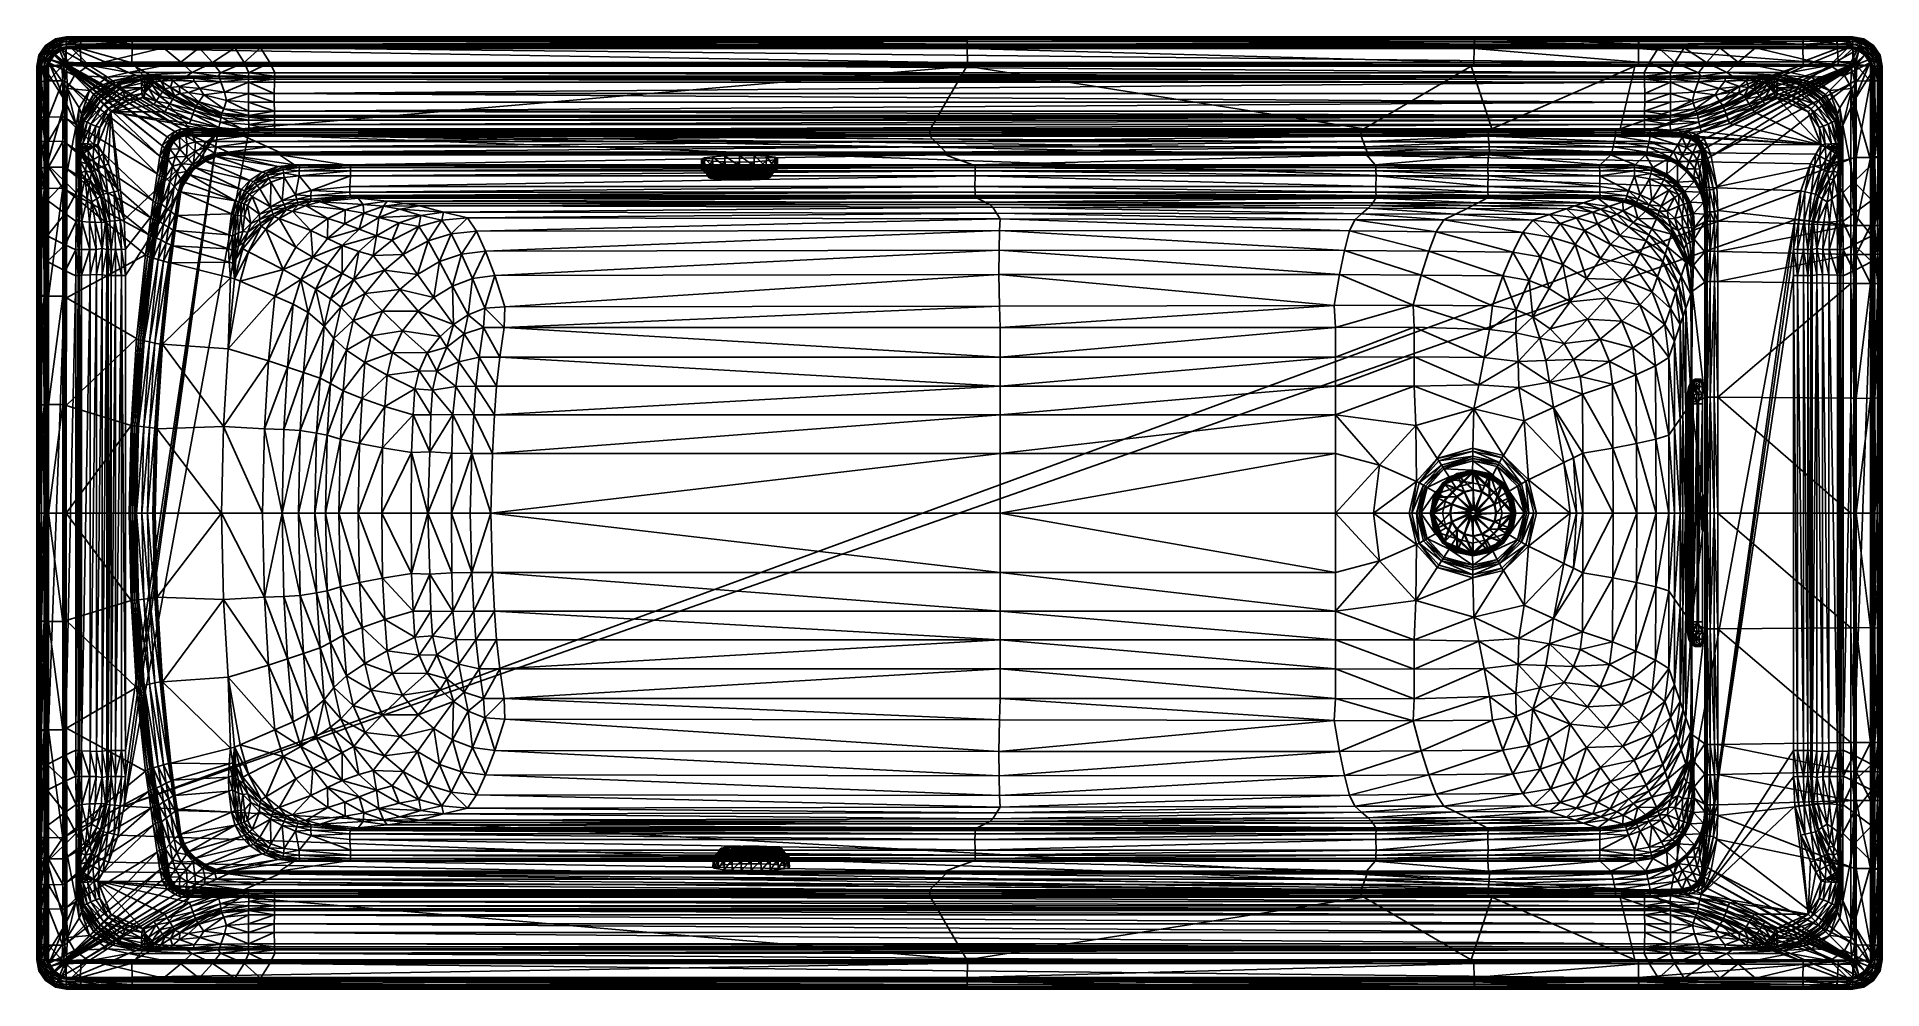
# Model space of a CAD drawing. Header units: inches. Extents: x -31 to 31, y -16 to 16.
import ezdxf

# ---------------------------------------------------------------- set-up
doc = ezdxf.new("R2010")
doc.units = ezdxf.units.IN
doc.header["$MEASUREMENT"] = 0
doc.layers.get('0').update_dxf_attribs({"color": 176})

msp = doc.modelspace()

# ---------------------------------------------------------------- meshes
at = {"color": 251}
mesh = msp.add_polyface(dxfattribs=at)
corners = [(-30.59, 15.13, 9.179), (-30.653, 14.819, 9.223), (-30.684, 14.911, 9.824), (-30.625, 15.205, 9.806), (-30.463, 15.445, 9.791), (-30.418, 15.386, 9.143), (-30.684, 14.978, 10.479), (-30.632, 15.241, 10.478), (-30.478, 15.475, 10.479), (-30.123, 15.118, 10.924), (-30.432, 15.441, 11.063), (-30.571, 15.241, 11.064), (-30.149, 15.074, 10.924), (-30.61, 15.018, 11.063), (-30.161, 15.019, 10.924), (-30.607, 14.528, 11.063), (-30.521, 15.525, 11.07), (-30.684, 15.284, 11.069), (-30.74, 15.02, 11.068), (-30.845, 15.022, 11.013), (-30.778, 15.319, 11.022), (-30.841, 15.344, 10.944), (-30.907, 15.022, 10.937), (-30.906, 14.504, 10.938), (-30.595, 15.594, 11.024), (-30.738, 14.517, 11.068), (-30.87, 15.355, 10.839), (-30.934, 15.02, 10.836), (-30.927, 15.38, 9.648), (-30.996, 15.021, 9.647), (-30.93, 15.382, 9.576), (-30.914, 15.376, 9.575), (-30.983, 15.021, 9.574), (-31, 15.021, 9.575), (-30.999, 15.021, 9.597), (-30.929, 15.382, 9.598), (-30.999, 14.498, 9.598), (-30.537, 15.538, 9.562), (-30.698, 15.292, 9.562), (-30.752, 15.016, 9.562), (-30.996, 14.499, 9.649)]
mesh.append_faces([[corners[k] for k in face] for face in [(0, 1, 2), (2, 3, 0), (0, 3, 4), (4, 5, 0), (3, 2, 6), (6, 7, 3), (3, 7, 8), (8, 4, 3), (9, 10, 11), (11, 12, 9), (12, 11, 13), (13, 14, 12), (14, 13, 15), (16, 17, 11), (13, 11, 17), (17, 18, 13), (15, 13, 18), (19, 20, 21), (21, 22, 19), (19, 22, 23), (24, 20, 17), (20, 19, 18), (18, 17, 20), (25, 18, 19), (26, 27, 22), (22, 21, 26), (23, 22, 27), (26, 28, 29), (29, 27, 26), (30, 31, 32), (32, 33, 30), (30, 33, 34), (34, 35, 30), (36, 34, 33), (37, 38, 31), (38, 39, 32), (32, 31, 38), (35, 34, 29), (29, 28, 35), (40, 29, 34)]], dxfattribs={"vtx2": -1, "color": 251})
mesh = msp.add_polyface(dxfattribs=at)
corners = [(-30.164, 15.564, 9.178), (-30.418, 15.386, 9.143), (-30.463, 15.445, 9.791), (-30.219, 15.608, 9.794), (-30.478, 15.475, 10.479), (-30.251, 15.627, 10.479), (-30.571, 15.241, 11.064), (-30.432, 15.441, 11.063), (-30.521, 15.525, 11.07), (-30.243, 15.567, 11.064), (-30.284, 15.683, 11.069), (-30.595, 15.594, 11.024), (-30.644, 15.644, 10.944), (-30.841, 15.344, 10.944), (-30.778, 15.319, 11.022), (-30.318, 15.779, 11.022), (-30.342, 15.841, 10.945), (-30.684, 15.284, 11.069), (-30.665, 15.667, 10.835), (-30.87, 15.355, 10.839), (-30.355, 15.87, 10.84), (-30.71, 15.71, 9.647), (-30.927, 15.38, 9.648), (-30.378, 15.928, 9.647), (-30.374, 15.915, 9.574), (-30.38, 15.931, 9.575), (-30.022, 16, 9.579), (-30.712, 15.713, 9.575), (-30.7, 15.701, 9.574), (-30.914, 15.376, 9.575), (-30.93, 15.382, 9.576), (-30.379, 15.93, 9.597), (-30.929, 15.382, 9.598), (-30.712, 15.712, 9.597), (-30.537, 15.538, 9.562), (-30.29, 15.701, 9.562), (-30.022, 15.998, 9.601)]
mesh.append_faces([[corners[k] for k in face] for face in [(0, 1, 2), (2, 3, 0), (2, 4, 5), (5, 3, 2), (6, 7, 8), (9, 10, 8), (8, 7, 9), (11, 12, 13), (13, 14, 11), (15, 16, 12), (12, 11, 15), (17, 8, 11), (10, 15, 11), (11, 8, 10), (12, 18, 19), (19, 13, 12), (20, 18, 12), (12, 16, 20), (18, 21, 22), (22, 19, 18), (20, 23, 21), (21, 18, 20), (24, 25, 26), (27, 28, 29), (29, 30, 27), (25, 24, 28), (28, 27, 25), (26, 25, 31), (27, 30, 32), (32, 33, 27), (25, 27, 33), (33, 31, 25), (29, 28, 34), (35, 34, 28), (28, 24, 35), (36, 31, 23), (33, 32, 22), (22, 21, 33), (31, 33, 21), (21, 23, 31)]], dxfattribs={"vtx2": -1, "color": 251})
mesh = msp.add_polyface(dxfattribs=at)
corners = [(-29.732, 14.698, 2.537), (-30.418, 15.386, 9.143), (-30.164, 15.564, 9.178), (-30.59, 15.13, 9.179), (-30.219, 15.608, 9.794), (-29.927, 15.666, 9.81), (-30.251, 15.627, 10.479), (-29.977, 15.682, 10.479), (-30.025, 15.09, 10.911), (-30.021, 15.156, 10.922), (-30.075, 15.148, 10.923), (-30.052, 15.086, 10.912), (-30.072, 15.072, 10.912), (-30.123, 15.118, 10.924), (-30.149, 15.074, 10.924), (-30.086, 15.05, 10.912), (-30.091, 15.023, 10.912), (-30.161, 15.019, 10.924), (-30.131, 14.52, 10.915), (-30.019, 15.609, 11.063), (-30.243, 15.567, 11.064), (-30.432, 15.441, 11.063), (-30.018, 15.74, 11.068), (-30.284, 15.683, 11.069), (-30.019, 15.846, 11.013), (-30.02, 15.907, 10.938), (-30.342, 15.841, 10.945), (-30.318, 15.779, 11.022), (-30.021, 15.934, 10.837), (-30.355, 15.87, 10.84), (-30.022, 15.996, 9.651), (-30.378, 15.928, 9.647), (-30.022, 16, 9.579), (-30.021, 15.982, 9.577), (-30.374, 15.915, 9.574), (-30.379, 15.93, 9.597), (-30.022, 15.998, 9.601), (-30.016, 15.751, 9.562), (-30.29, 15.701, 9.562), (-29.958, 15.029, 10.909), (-29.985, 15.01, 10.909), (-30.003, 14.981, 10.908), (-30.009, 14.947, 10.907)]
mesh.append_faces([[corners[k] for k in face] for face in [(0, 1, 2), (3, 1, 0), (2, 4, 5), (4, 6, 7), (7, 5, 4), (8, 9, 10), (10, 11, 8), (12, 13, 14), (14, 15, 12), (16, 15, 14), (14, 17, 16), (12, 11, 10), (10, 13, 12), (16, 17, 18), (10, 9, 19), (19, 20, 10), (10, 20, 21), (21, 13, 10), (19, 22, 23), (23, 20, 19), (24, 25, 26), (26, 27, 24), (22, 24, 27), (27, 23, 22), (28, 29, 26), (26, 25, 28), (28, 30, 31), (31, 29, 28), (32, 33, 34), (35, 36, 32), (33, 37, 38), (38, 34, 33), (31, 30, 36), (8, 11, 39), (40, 12, 15), (15, 41, 40), (41, 15, 16), (16, 42, 41), (11, 12, 40), (40, 39, 11)]], dxfattribs={"vtx2": -1, "color": 251})
mesh = msp.add_polyface(dxfattribs=at)
corners = [(-29.853, 15.636, 9.221), (-28.72, 15.158, 2.587), (-29.254, 15.052, 2.561), (-30.164, 15.564, 9.178), (-29.732, 14.698, 2.537), (-29.927, 15.666, 9.81), (-30.025, 15.09, 10.911), (-29.522, 15.07, 10.904), (-29.523, 15.13, 10.914), (-30.021, 15.156, 10.922), (-27.805, 15.07, 10.904), (-29.537, 15.605, 11.062), (-30.019, 15.609, 11.063), (-27.808, 15.131, 10.915), (-29.538, 15.736, 11.069), (-30.018, 15.74, 11.068), (-27.796, 15.595, 11.059), (-30.019, 15.846, 11.013), (-29.539, 15.844, 11.015), (-29.54, 15.905, 10.94), (-30.02, 15.907, 10.938), (-27.803, 15.843, 11.016), (-29.542, 15.934, 10.84), (-30.021, 15.934, 10.837), (-27.805, 15.933, 10.842), (-29.527, 15.996, 9.65), (-30.022, 15.996, 9.651), (-29.526, 16, 9.577), (-29.526, 15.982, 9.576), (-30.021, 15.982, 9.577), (-30.022, 16, 9.579), (-27.798, 16, 9.579), (-30.022, 15.998, 9.601), (-29.526, 15.999, 9.6), (-29.52, 15.751, 9.562), (-30.016, 15.751, 9.562), (-27.796, 15.752, 9.562), (-27.798, 15.999, 9.602), (-29.927, 15.034, 10.908), (-29.429, 15.015, 10.901), (-29.958, 15.029, 10.909)]
mesh.append_faces([[corners[k] for k in face] for face in [(0, 1, 2), (2, 3, 0), (3, 2, 4), (5, 0, 3), (6, 7, 8), (8, 9, 6), (8, 7, 10), (9, 8, 11), (11, 12, 9), (11, 8, 13), (12, 11, 14), (14, 15, 12), (14, 11, 16), (17, 18, 19), (19, 20, 17), (19, 18, 21), (18, 17, 15), (15, 14, 18), (21, 18, 14), (22, 23, 20), (20, 19, 22), (24, 22, 19), (22, 25, 26), (26, 23, 22), (25, 22, 24), (27, 28, 29), (29, 30, 27), (28, 27, 31), (27, 30, 32), (32, 33, 27), (31, 27, 33), (28, 34, 35), (35, 29, 28), (36, 34, 28), (33, 32, 26), (26, 25, 33), (37, 33, 25), (7, 6, 38), (38, 39, 7), (40, 38, 6)]], dxfattribs={"vtx2": -1, "color": 251})
mesh = msp.add_polyface(dxfattribs=at)
corners = [(-27.926, 14.808, -3.979), (-28.624, 14.651, -4.096), (-29.254, 15.052, 2.561), (-28.72, 15.158, 2.587), (-27.649, 14.707, -7.018), (-28.459, 14.529, -7.093), (-29.232, 14.2, -4.171), (-27.516, 14.658, -8.481), (-27.504, 14.587, -10.574), (-28.234, 14.442, -10.586), (-28.38, 14.47, -8.515), (-27.499, 14.544, -10.769), (-28.21, 14.396, -10.783), (-28.165, 14.292, -10.937), (-27.489, 14.442, -10.922), (-27.311, 14.637, -9.392), (-29.097, 14.065, -7.137), (-29.853, 15.636, 9.221), (-26.745, 15.636, 9.22), (-26.159, 15.149, 2.595), (-29.927, 15.666, 9.81), (-26.754, 15.666, 9.811), (-29.977, 15.682, 10.479), (-26.765, 15.682, 10.478), (-27.387, 14.61, -10.573), (-27.378, 14.569, -10.766), (-27.372, 14.467, -10.919), (-27.372, 14.312, -11.026), (-27.805, 15.07, 10.904), (-27.808, 15.131, 10.915), (-29.523, 15.13, 10.914), (-27.796, 15.595, 11.059), (-29.537, 15.605, 11.062), (-27.799, 15.731, 11.07), (-29.538, 15.736, 11.069), (-27.803, 15.843, 11.016), (-27.805, 15.905, 10.942), (-29.54, 15.905, 10.94), (-27.805, 15.933, 10.842), (-27.799, 15.996, 9.652), (-29.527, 15.996, 9.65), (-27.798, 16, 9.579), (-27.798, 15.982, 9.578), (-29.526, 15.982, 9.576), (-29.526, 15.999, 9.6), (-27.798, 15.999, 9.602), (-27.796, 15.752, 9.562), (-29.522, 15.07, 10.904), (-29.429, 15.015, 10.901), (-27.713, 15.015, 10.901)]
mesh.append_faces([[corners[k] for k in face] for face in [(0, 1, 2), (2, 3, 0), (1, 0, 4), (4, 5, 1), (6, 1, 5), (7, 8, 9), (9, 10, 7), (8, 11, 12), (12, 9, 8), (13, 12, 11), (11, 14, 13), (15, 8, 7), (7, 10, 5), (5, 4, 7), (16, 5, 10), (3, 17, 18), (0, 3, 19), (17, 20, 21), (21, 18, 17), (20, 22, 23), (23, 21, 20), (8, 24, 25), (25, 11, 8), (11, 25, 26), (26, 14, 11), (14, 26, 27), (24, 8, 15), (28, 29, 30), (29, 31, 32), (31, 33, 34), (35, 36, 37), (34, 33, 35), (37, 36, 38), (38, 39, 40), (41, 42, 43), (44, 45, 41), (43, 42, 46), (40, 39, 45), (28, 47, 48), (48, 49, 28)]], dxfattribs={"vtx2": -1, "color": 251})
mesh = msp.add_polyface(dxfattribs=at)
corners = [(-27.148, 14.559, -10.613), (-27.165, 14.516, -10.778), (-27.268, 14.554, -10.777), (-27.263, 14.599, -10.595), (-27.326, 14.295, -11.032), (-27.288, 14.451, -10.927), (-27.209, 14.425, -10.923), (-27.063, 14.622, -9.442), (-26.937, 14.579, -9.438), (-26.605, 14.641, -8.452), (-26.521, 14.598, -8.522), (-27.516, 14.658, -8.481), (-26.814, 14.66, -8.298), (-27.311, 14.637, -9.392), (-27.649, 14.707, -7.018), (-25.974, 14.676, -7.595), (-26.745, 15.636, 9.22), (-26.159, 15.149, 2.595), (-28.72, 15.158, 2.587), (-25.784, 14.8, -3.97), (-27.926, 14.808, -3.979), (-27.043, 14.492, -10.627), (-27.069, 14.461, -10.772), (-27.378, 14.569, -10.766), (-27.387, 14.61, -10.573), (-27.131, 14.39, -10.912), (-27.235, 14.255, -11.031), (-27.372, 14.312, -11.026), (-27.372, 14.467, -10.919), (-27.175, 14.634, -9.444), (-26.826, 14.508, -9.434), (-26.445, 14.53, -8.585), (-26.696, 14.658, -8.375), (-26.734, 14.219, -10.777), (-26.704, 14.254, -10.636), (-26.508, 14.301, -9.425)]
mesh.append_faces([[corners[k] for k in face] for face in [(0, 1, 2), (2, 3, 0), (4, 5, 6), (1, 6, 5), (5, 2, 1), (0, 3, 7), (7, 8, 0), (9, 10, 8), (8, 7, 9), (11, 12, 13), (14, 15, 12), (12, 11, 14), (16, 17, 18), (17, 19, 20), (14, 20, 19), (21, 22, 1), (1, 0, 21), (23, 24, 3), (3, 2, 23), (6, 25, 26), (27, 28, 5), (1, 22, 25), (25, 6, 1), (28, 23, 2), (2, 5, 28), (3, 24, 29), (29, 7, 3), (8, 30, 21), (21, 0, 8), (10, 31, 30), (30, 8, 10), (7, 29, 32), (32, 9, 7), (33, 22, 21), (34, 21, 30), (30, 35, 34), (35, 30, 31), (32, 29, 13), (13, 12, 32), (13, 29, 24)]], dxfattribs={"vtx2": -1, "color": 251})
mesh = msp.add_polyface(dxfattribs=at)
corners = [(-20.48, 10.786, 5.389), (-20.48, 10.968, 5.447), (-21.787, 10.835, 5.44), (-22.308, 10.69, 5.432), (-22.184, 11.328, 5.466), (-24.044, 12.786, 10.774), (-24.045, 12.72, 10.744), (-1.002, 12.72, 10.744), (-24.046, 12.661, 10.699), (-1.002, 12.66, 10.699), (-0.823, 12.484, 10.522), (-23.648, 12.484, 10.523), (-23.25, 12.307, 10.346), (-22.852, 12.087, 10.114), (-22.853, 12.058, 10.051), (-0.479, 12.057, 10.05), (-0.644, 12.307, 10.346), (-22.853, 12.131, 10.169), (-22.854, 12.042, 9.981), (-0.487, 12.042, 9.98), (-22.343, 11.701, 6.086), (-20.627, 11.701, 6.086), (-22.184, 11.497, 5.52), (-20.466, 11.498, 5.52), (-20.464, 11.614, 5.631), (-22.182, 11.614, 5.631), (-20.468, 11.327, 5.466), (0.52, 10.968, 5.447), (0.527, 11.327, 5.466), (-20.463, 11.675, 5.799), (-22.179, 11.675, 5.799), (0.242, 15.016, 10.901), (-27.713, 15.015, 10.901), (-24.137, 12.914, 10.791), (-24.044, 12.859, 10.788), (-1.002, 12.786, 10.774), (-0.472, 12.087, 10.113), (-27.808, 15.131, 10.915), (-27.805, 15.07, 10.904), (0.273, 15.071, 10.904), (-27.796, 15.595, 11.059), (0.27, 15.129, 10.914), (-27.799, 15.731, 11.07), (0.259, 15.609, 11.063), (-27.805, 15.905, 10.942), (-27.803, 15.843, 11.016), (0.262, 15.84, 11.018), (0.261, 15.934, 10.84), (-27.805, 15.933, 10.842), (-27.799, 15.996, 9.652), (-27.798, 15.982, 9.578), (-27.798, 16, 9.579), (0.259, 16, 9.58), (0.452, 11.701, 6.088), (-27.798, 15.999, 9.602), (0.26, 15.752, 9.562), (-27.796, 15.752, 9.562), (0.259, 15.999, 9.602), (-0.97, 12.913, 10.791)]
mesh.append_faces([[corners[k] for k in face] for face in [(0, 1, 2), (3, 2, 4), (5, 6, 7), (6, 8, 9), (10, 11, 12), (13, 14, 15), (16, 12, 17), (14, 18, 19), (20, 21, 18), (22, 23, 24), (24, 25, 22), (2, 1, 26), (26, 4, 2), (27, 1, 0), (28, 26, 1), (4, 26, 23), (23, 22, 4), (29, 30, 25), (25, 24, 29), (31, 32, 33), (34, 5, 35), (9, 8, 11), (17, 13, 36), (19, 18, 21), (37, 38, 39), (40, 37, 41), (42, 40, 43), (44, 45, 46), (46, 45, 42), (47, 48, 44), (49, 48, 47), (50, 51, 52), (30, 29, 21), (21, 20, 30), (53, 21, 29), (52, 51, 54), (55, 56, 50), (57, 54, 49), (58, 33, 34), (39, 38, 32)]], dxfattribs={"vtx2": -1, "color": 251})
mesh = msp.add_polyface(dxfattribs=at)
corners = [(-1.002, 12.72, 10.744), (-1.002, 12.786, 10.774), (-24.044, 12.786, 10.774), (-1.002, 12.66, 10.699), (-24.045, 12.72, 10.744), (0.523, 11.614, 5.631), (-20.464, 11.614, 5.631), (-20.466, 11.498, 5.52), (0.525, 11.498, 5.52), (-20.468, 11.327, 5.466), (-1.001, 12.858, 10.788), (-24.044, 12.859, 10.788), (-20.463, 11.675, 5.799), (0.273, 15.071, 10.904), (0.27, 15.129, 10.914), (-27.808, 15.131, 10.915), (0.259, 15.609, 11.063), (-27.796, 15.595, 11.059), (0.26, 15.736, 11.069), (-27.799, 15.731, 11.07), (0.262, 15.84, 11.018), (0.262, 15.904, 10.943), (-27.805, 15.905, 10.942), (0.261, 15.934, 10.84), (0.259, 15.996, 9.652), (-27.799, 15.996, 9.652), (0.259, 16, 9.58), (0.259, 15.982, 9.578), (-27.798, 15.982, 9.578), (-27.798, 15.999, 9.602), (0.259, 15.999, 9.602), (0.26, 15.752, 9.562), (-0.97, 12.913, 10.791), (-27.713, 15.015, 10.901), (0.242, 15.016, 10.901), (-8.671, 11.894, 8.408), (-8.658, 11.543, 8.439), (-8.561, 11.585, 8.922), (-8.573, 11.937, 8.896), (-8.656, 11.533, 8.44), (-8.559, 11.575, 8.922), (-8.65, 11.523, 8.44), (-8.553, 11.566, 8.921), (-8.641, 11.516, 8.441), (-8.544, 11.558, 8.918), (-8.593, 11.485, 8.444), (-8.5, 11.525, 8.902), (-8.575, 11.853, 7.921), (-8.563, 11.502, 7.955), (-8.561, 11.491, 7.957), (-8.555, 11.482, 7.96), (-8.546, 11.475, 7.964), (-8.502, 11.446, 7.985), (-8.551, 11.451, 8.446)]
mesh.append_faces([[corners[k] for k in face] for face in [(0, 1, 2), (3, 0, 4), (5, 6, 7), (8, 7, 9), (1, 10, 11), (12, 6, 5), (13, 14, 15), (14, 16, 17), (16, 18, 19), (20, 21, 22), (19, 18, 20), (22, 21, 23), (23, 24, 25), (26, 27, 28), (29, 30, 26), (28, 27, 31), (25, 24, 30), (11, 10, 32), (33, 34, 13), (35, 36, 37), (37, 38, 35), (36, 39, 40), (40, 37, 36), (39, 41, 42), (42, 40, 39), (41, 43, 44), (44, 42, 41), (43, 45, 46), (46, 44, 43), (47, 48, 36), (36, 35, 47), (48, 49, 39), (39, 36, 48), (49, 50, 41), (41, 39, 49), (50, 51, 43), (43, 41, 50), (51, 52, 45), (45, 43, 51), (53, 45, 52)]], dxfattribs={"vtx2": -1, "color": 251})
mesh = msp.add_polyface(dxfattribs=at)
corners = [(-26.521, 14.598, -8.522), (-26.605, 14.641, -8.452), (-25.83, 14.66, -7.824), (-25.735, 14.609, -7.938), (-24.883, 14.655, -7.534), (-25.784, 14.8, -3.97), (-25.974, 14.676, -7.595), (-27.649, 14.707, -7.018), (-24.904, 14.681, -7.242), (-26.696, 14.658, -8.375), (-25.895, 14.672, -7.707), (-25.713, 14.515, -8.046), (-26.445, 14.53, -8.585), (-24.908, 14.675, -7.406), (-26.363, 14.02, -10.628), (-25.65, 13.684, -10.637), (-25.675, 13.624, -10.811), (-26.394, 13.986, -10.795), (-26.528, 13.756, -11.037), (-26.438, 13.908, -10.923), (-25.714, 13.53, -10.94), (-26.508, 14.301, -9.425), (-26.192, 14.095, -9.408), (-25.564, 13.822, -9.369), (-26.205, 14.334, -8.695), (-25.905, 14.132, -8.807), (-25.396, 14.05, -8.511), (-26.159, 15.149, 2.595), (-26.745, 15.636, 9.22), (-25.549, 15.636, 9.22), (-25.099, 15.145, 2.598), (-24.822, 14.489, -7.773), (-25.53, 14.264, -8.271), (-26.704, 14.254, -10.636), (-26.754, 15.666, 9.811), (-25.553, 15.666, 9.809), (-26.765, 15.682, 10.478), (-25.553, 15.682, 10.478), (-26.814, 14.66, -8.298), (-25.853, 12.914, 10.791), (-24.137, 12.914, 10.791), (-27.713, 15.015, 10.901)]
mesh.append_faces([[corners[k] for k in face] for face in [(0, 1, 2), (2, 3, 0), (3, 2, 4), (5, 6, 7), (8, 6, 5), (9, 10, 2), (2, 1, 9), (11, 12, 0), (0, 3, 11), (2, 10, 13), (14, 15, 16), (16, 17, 14), (18, 19, 20), (16, 20, 19), (19, 17, 16), (21, 22, 14), (15, 14, 22), (22, 23, 15), (22, 21, 24), (24, 25, 22), (23, 22, 25), (25, 26, 23), (27, 28, 29), (29, 30, 27), (5, 27, 30), (31, 11, 3), (25, 24, 32), (32, 26, 25), (33, 14, 17), (12, 24, 21), (24, 12, 11), (11, 32, 24), (28, 34, 35), (35, 29, 28), (34, 36, 37), (37, 35, 34), (13, 10, 6), (6, 10, 9), (9, 38, 6), (39, 40, 41)]], dxfattribs={"vtx2": -1, "color": 251})
mesh = msp.add_polyface(dxfattribs=at)
corners = [(-24.883, 14.655, -7.534), (-24.851, 14.595, -7.661), (-25.735, 14.609, -7.938), (-25.099, 15.145, 2.598), (-25.549, 15.636, 9.22), (-24.352, 15.636, 9.219), (-24.039, 15.142, 2.601), (-24.83, 14.797, -3.966), (-23.875, 14.794, -3.963), (-25.784, 14.8, -3.97), (-24.904, 14.681, -7.242), (-24.908, 14.675, -7.406), (-25.83, 14.66, -7.824), (-23.89, 14.581, -7.573), (-23.892, 14.48, -7.682), (-24.822, 14.489, -7.773), (-24.787, 13.441, -10.633), (-25.65, 13.684, -10.637), (-25.564, 13.822, -9.369), (-24.715, 13.586, -9.361), (-25.396, 14.05, -8.511), (-24.624, 13.866, -8.474), (-23.89, 13.509, -9.372), (-23.894, 13.809, -8.461), (-23.89, 14.645, -7.445), (-23.891, 14.68, -7.13), (-23.892, 14.674, -7.3), (-24.699, 14.146, -8.104), (-25.53, 14.264, -8.271), (-25.713, 14.515, -8.046), (-23.895, 14.101, -8.044), (-24.348, 15.666, 9.806), (-23.485, 15.666, 9.811), (-25.553, 15.666, 9.809), (-24.36, 15.682, 10.471), (-23.486, 15.682, 10.473), (-25.553, 15.682, 10.478), (-25.974, 14.676, -7.595)]
mesh.append_faces([[corners[k] for k in face] for face in [(0, 1, 2), (3, 4, 5), (5, 6, 3), (7, 3, 6), (6, 8, 7), (9, 7, 10), (11, 0, 12), (13, 14, 15), (15, 1, 13), (16, 17, 18), (18, 19, 16), (19, 18, 20), (20, 21, 19), (22, 19, 21), (21, 23, 22), (24, 13, 1), (1, 0, 24), (3, 7, 9), (7, 8, 25), (25, 10, 7), (26, 24, 0), (0, 11, 26), (2, 1, 15), (15, 27, 28), (28, 29, 15), (14, 30, 27), (27, 15, 14), (27, 21, 20), (20, 28, 27), (30, 23, 21), (21, 27, 30), (5, 31, 32), (4, 33, 31), (31, 5, 4), (31, 34, 35), (33, 36, 34), (34, 31, 33), (26, 11, 10), (10, 25, 26), (37, 10, 11)]], dxfattribs={"vtx2": -1, "color": 251})
mesh = msp.add_polyface(dxfattribs=at)
corners = [(-23.89, 14.645, -7.445), (-23.019, 14.643, -7.446), (-23.02, 14.579, -7.573), (-23.89, 14.581, -7.573), (-23.892, 14.674, -7.3), (-23.021, 14.672, -7.301), (-23.883, 13.304, -10.796), (-23.886, 13.354, -10.627), (-23.015, 13.354, -10.627), (-23.013, 13.304, -10.796), (-23.883, 13.055, -11.028), (-23.89, 13.2, -10.933), (-23.019, 13.2, -10.933), (-23.012, 13.055, -11.028), (-23.019, 12.855, -11.07), (-23.89, 12.855, -11.07), (-23.894, 13.809, -8.461), (-23.024, 13.808, -8.461), (-23.02, 13.508, -9.373), (-23.89, 13.509, -9.372), (-23.895, 14.101, -8.044), (-23.024, 14.1, -8.044), (-24.039, 15.142, 2.601), (-24.352, 15.636, 9.219), (-23.482, 15.636, 9.219), (-23.168, 15.139, 2.604), (-23.875, 14.794, -3.963), (-23.004, 14.791, -3.959), (-23.02, 14.678, -7.137), (-23.891, 14.68, -7.13), (-23.892, 14.48, -7.682), (-23.021, 14.478, -7.683), (-23.485, 15.666, 9.811), (-23.486, 15.682, 10.473), (-24.348, 15.666, 9.806), (-23.019, 12.715, -11.07), (-23.897, 12.715, -11.07), (-24.967, 12.307, 10.346), (-23.25, 12.307, 10.346), (-23.648, 12.484, 10.523), (-24.569, 12.058, 10.051), (-22.853, 12.058, 10.051), (-22.852, 12.087, 10.114), (-24.569, 12.087, 10.114), (-24.569, 12.131, 10.169), (-22.853, 12.131, 10.169)]
mesh.append_faces([[corners[k] for k in face] for face in [(0, 1, 2), (2, 3, 0), (4, 5, 1), (1, 0, 4), (6, 7, 8), (8, 9, 6), (10, 11, 12), (12, 13, 10), (6, 9, 12), (12, 11, 6), (10, 13, 14), (14, 15, 10), (16, 17, 18), (18, 19, 16), (20, 21, 17), (17, 16, 20), (22, 23, 24), (24, 25, 22), (26, 22, 25), (25, 27, 26), (26, 27, 28), (28, 29, 26), (30, 3, 2), (2, 31, 30), (7, 19, 18), (18, 8, 7), (30, 31, 21), (21, 20, 30), (32, 24, 23), (33, 32, 34), (5, 4, 29), (29, 28, 5), (15, 14, 35), (35, 36, 15), (37, 38, 39), (40, 41, 42), (42, 43, 40), (44, 45, 38), (44, 43, 42), (42, 45, 44)]], dxfattribs={"vtx2": -1, "color": 251})
mesh = msp.add_polyface(dxfattribs=at)
corners = [(-23.168, 15.139, 2.604), (23.168, 15.139, 2.604), (23.004, 14.791, -3.959), (-23.897, 12.715, -11.07), (-23.019, 12.715, -11.07), (28.95, 12.374, -11.07), (-1.002, 12.786, 10.774), (-1.002, 12.72, 10.744), (13.492, 12.719, 10.744), (-1.002, 12.66, 10.699), (13.492, 12.66, 10.699), (13.562, 12.483, 10.522), (-0.823, 12.484, 10.522), (-0.644, 12.307, 10.346), (-0.472, 12.087, 10.113), (-0.479, 12.057, 10.05), (13.68, 12.057, 10.049), (13.633, 12.307, 10.345), (-0.464, 12.13, 10.169), (-0.487, 12.042, 9.98), (13.67, 12.042, 9.979), (0.523, 11.614, 5.631), (0.525, 11.498, 5.52), (13.993, 11.498, 5.52), (0.242, 15.016, 10.901), (-0.97, 12.913, 10.791), (13.587, 12.913, 10.791), (-1.001, 12.858, 10.788), (13.493, 12.785, 10.774), (13.691, 12.086, 10.112), (0.452, 11.701, 6.088), (0.521, 11.676, 5.8), (13.989, 11.614, 5.632), (0.27, 15.129, 10.914), (0.273, 15.071, 10.904), (17.286, 15.071, 10.904), (0.259, 15.609, 11.063), (17.287, 15.134, 10.915), (0.26, 15.736, 11.069), (17.296, 15.611, 11.064), (0.262, 15.904, 10.943), (0.262, 15.84, 11.018), (17.297, 15.834, 11.024), (17.305, 15.934, 10.838), (0.261, 15.934, 10.84), (0.259, 15.996, 9.652), (0.259, 15.982, 9.578), (0.259, 16, 9.58), (17.308, 15.999, 9.585), (13.964, 11.701, 6.088), (0.259, 15.999, 9.602), (17.305, 15.752, 9.562), (0.26, 15.752, 9.562), (17.308, 15.998, 9.608), (13.493, 12.858, 10.788), (17.192, 15.017, 10.901), (-6.114, 11.913, 8.401), (-6.122, 11.561, 8.432), (-6.22, 11.518, 7.948), (-6.213, 11.87, 7.914), (-6.124, 11.551, 8.433), (-6.221, 11.508, 7.95), (-6.13, 11.541, 8.433), (-6.227, 11.499, 7.953), (-6.139, 11.533, 8.434), (-6.236, 11.491, 7.958), (-6.21, 11.954, 8.889), (-6.218, 11.602, 8.915), (-6.219, 11.592, 8.915), (-6.225, 11.582, 8.914), (-6.187, 11.502, 8.437), (-6.234, 11.574, 8.911)]
mesh.append_faces([[corners[k] for k in face] for face in [(3, 4, 5)]], dxfattribs={"vtx1": -1, "vtx2": -1, "color": 251})
mesh.append_faces([[corners[k] for k in face] for face in [(0, 1, 2), (6, 7, 8), (7, 9, 10), (11, 12, 13), (14, 15, 16), (17, 13, 18), (15, 19, 20), (21, 22, 23), (24, 25, 26), (27, 6, 28), (10, 9, 12), (18, 14, 29), (20, 19, 30), (31, 21, 32), (33, 34, 35), (36, 33, 37), (38, 36, 39), (40, 41, 42), (42, 41, 38), (43, 44, 40), (45, 44, 43), (46, 47, 48), (49, 30, 31), (48, 47, 50), (51, 52, 46), (53, 50, 45), (25, 27, 54), (34, 24, 55), (56, 57, 58), (58, 59, 56), (57, 60, 61), (60, 62, 63), (62, 64, 65), (66, 67, 57), (57, 56, 66), (60, 57, 67), (62, 60, 68), (64, 62, 69), (70, 64, 71)]], dxfattribs={"vtx2": -1, "color": 251})
mesh = msp.add_polyface(dxfattribs=at)
corners = [(-23.019, 12.715, -11.07), (23.019, 12.715, -11.07), (28.95, 12.374, -11.07), (-23.897, 12.715, -11.07), (28.776, 12.06, -11.07), (28.598, 11.736, -11.07), (28.267, 10.831, -11.069), (13.587, 12.913, 10.791), (17.192, 15.017, 10.901), (0.242, 15.016, 10.901), (13.493, 12.785, 10.774), (13.492, 12.719, 10.744), (17.767, 12.719, 10.744), (13.492, 12.66, 10.699), (17.767, 12.66, 10.698), (17.782, 12.483, 10.522), (13.562, 12.483, 10.522), (13.633, 12.307, 10.345), (13.691, 12.086, 10.112), (13.68, 12.057, 10.049), (17.787, 12.057, 10.048), (17.798, 12.307, 10.345), (13.703, 12.13, 10.169), (13.67, 12.042, 9.979), (17.776, 12.042, 9.978), (14.002, 10.67, 5.272), (14.004, 10.611, 5.098), (17.768, 10.611, 5.098), (13.993, 10.786, 5.389), (17.765, 10.67, 5.272), (13.993, 10.968, 5.447), (17.757, 10.786, 5.389), (13.996, 11.326, 5.466), (17.756, 10.968, 5.447), (13.989, 11.614, 5.632), (13.993, 11.498, 5.52), (17.754, 11.498, 5.52), (17.759, 11.326, 5.466), (13.887, 10.429, 3.022), (13.823, 10.337, 1.965), (17.251, 10.33, 1.886), (13.732, 10.243, 0.897), (17.063, 10.235, 0.804), (17.286, 15.071, 10.904), (17.287, 15.134, 10.915), (0.27, 15.129, 10.914), (17.296, 15.611, 11.064), (0.259, 15.609, 11.063), (17.296, 15.732, 11.07), (0.26, 15.736, 11.069), (17.297, 15.834, 11.024), (17.3, 15.903, 10.945), (0.262, 15.904, 10.943), (17.305, 15.934, 10.838), (17.308, 15.996, 9.658), (0.259, 15.996, 9.652), (17.308, 15.999, 9.585), (17.308, 15.982, 9.584), (0.259, 15.982, 9.578), (13.493, 12.858, 10.788), (17.767, 12.785, 10.774), (17.8, 12.086, 10.112), (13.964, 11.701, 6.088), (13.986, 11.676, 5.801), (17.75, 11.614, 5.632), (13.986, 10.583, 4.776), (17.716, 10.583, 4.776), (17.425, 10.424, 2.963), (17.747, 11.701, 6.089), (0.259, 15.999, 9.602), (17.308, 15.998, 9.608), (17.305, 15.752, 9.562), (0.273, 15.071, 10.904), (17.767, 12.858, 10.788)]
mesh.append_faces([[corners[k] for k in face] for face in [(3, 2, 4)]], dxfattribs={"vtx0": -1, "vtx1": -1, "vtx2": -1, "color": 251})
mesh.append_faces([[corners[k] for k in face] for face in [(3, 4, 5), (3, 5, 6)]], dxfattribs={"vtx0": -1, "vtx2": -1, "color": 251})
mesh.append_faces([[corners[k] for k in face] for face in [(0, 1, 2)]], dxfattribs={"vtx1": -1, "vtx2": -1, "color": 251})
mesh.append_faces([[corners[k] for k in face] for face in [(7, 8, 9), (10, 11, 12), (11, 13, 14), (15, 16, 17), (18, 19, 20), (21, 17, 22), (19, 23, 24), (25, 26, 27), (28, 25, 29), (30, 28, 31), (32, 30, 33), (34, 35, 36), (35, 32, 37), (38, 39, 40), (39, 41, 42), (43, 44, 45), (44, 46, 47), (46, 48, 49), (50, 51, 52), (49, 48, 50), (52, 51, 53), (53, 54, 55), (56, 57, 58), (59, 10, 60), (14, 13, 16), (22, 18, 61), (24, 23, 62), (63, 34, 64), (26, 65, 66), (65, 38, 67), (68, 62, 63), (69, 70, 56), (58, 57, 71), (55, 54, 70), (8, 43, 72), (7, 59, 73)]], dxfattribs={"vtx2": -1, "color": 251})
mesh = msp.add_polyface(dxfattribs=at)
corners = [(23.168, 15.139, 2.604), (-23.168, 15.139, 2.604), (-23.482, 15.636, 9.219), (23.004, 14.791, -3.959), (-23.004, 14.791, -3.959), (23.02, 14.678, -7.137), (-23.02, 14.678, -7.137), (23.021, 14.478, -7.683), (-23.021, 14.478, -7.683), (-23.02, 14.579, -7.573), (23.015, 13.354, -10.627), (-23.015, 13.354, -10.627), (-23.02, 13.508, -9.373), (-23.019, 14.643, -7.446), (23.019, 14.643, -7.446), (-23.021, 14.672, -7.301), (23.021, 14.672, -7.301), (-23.013, 13.304, -10.796), (-23.012, 13.055, -11.028), (-23.019, 13.2, -10.933), (23.019, 13.2, -10.933), (23.012, 13.304, -10.796), (-23.019, 12.855, -11.07), (23.012, 13.055, -11.028), (-23.024, 13.808, -8.461), (23.024, 13.808, -8.461), (-23.024, 14.1, -8.044), (23.482, 15.636, 9.219), (-23.485, 15.666, 9.811), (23.485, 15.666, 9.811), (-23.486, 15.682, 10.473), (-23.019, 12.715, -11.07), (23.019, 12.855, -11.07), (-0.479, 12.057, 10.05), (-0.472, 12.087, 10.113), (-22.852, 12.087, 10.114), (-22.853, 12.131, 10.169), (-0.464, 12.13, 10.169), (-0.644, 12.307, 10.346), (-0.487, 12.042, 9.98), (-22.853, 12.058, 10.051), (-20.627, 11.701, 6.086), (0.452, 11.701, 6.088), (0.523, 11.614, 5.631), (0.521, 11.676, 5.8), (-20.463, 11.675, 5.799), (-7.88, 12.002, 9.583), (-7.873, 11.65, 9.604), (-7.387, 11.661, 9.698), (-7.39, 12.014, 9.679), (-7.872, 11.639, 9.603), (-7.387, 11.651, 9.697), (-8.295, 11.975, 9.308), (-7.878, 11.447, 7.269), (-7.885, 11.798, 7.229), (-7.396, 11.793, 7.131), (-7.393, 11.442, 7.172), (-6.906, 11.805, 7.226), (-6.908, 11.454, 7.267), (-6.491, 11.832, 7.501), (-6.901, 12.009, 9.58), (-6.902, 11.657, 9.601), (-6.492, 11.636, 9.326), (-6.487, 11.988, 9.303), (-6.903, 11.646, 9.6), (-6.905, 11.636, 9.596)]
mesh.append_faces([[corners[k] for k in face] for face in [(0, 1, 2), (3, 4, 1), (5, 6, 4), (7, 8, 9), (10, 11, 12), (9, 13, 14), (13, 15, 16), (17, 11, 10), (18, 19, 20), (19, 17, 21), (22, 18, 23), (12, 24, 25), (26, 8, 7), (25, 24, 26), (27, 2, 28), (29, 28, 30), (16, 15, 6), (31, 22, 32), (33, 34, 35), (36, 37, 38), (39, 33, 40), (34, 37, 36), (41, 42, 39), (43, 44, 45), (45, 44, 42), (46, 47, 48), (48, 49, 46), (47, 50, 51), (51, 48, 47), (47, 46, 52), (53, 54, 55), (56, 55, 57), (58, 57, 59), (60, 61, 62), (62, 63, 60), (49, 48, 61), (61, 60, 49), (48, 51, 64), (64, 61, 48), (65, 64, 51)]], dxfattribs={"vtx2": -1, "color": 251})
mesh = msp.add_polyface(dxfattribs=at)
corners = [(-23.482, 15.636, 9.219), (23.482, 15.636, 9.219), (23.168, 15.139, 2.604), (-23.004, 14.791, -3.959), (23.004, 14.791, -3.959), (23.02, 14.678, -7.137), (-23.02, 14.579, -7.573), (23.019, 14.579, -7.573), (23.021, 14.478, -7.683), (-23.02, 13.508, -9.373), (23.02, 13.508, -9.373), (23.015, 13.354, -10.627), (23.019, 14.643, -7.446), (23.021, 14.672, -7.301), (-23.019, 14.643, -7.446), (23.012, 13.304, -10.796), (-23.013, 13.304, -10.796), (23.019, 13.2, -10.933), (23.012, 13.055, -11.028), (-23.012, 13.055, -11.028), (-23.019, 13.2, -10.933), (23.019, 12.855, -11.07), (-23.019, 12.855, -11.07), (23.024, 13.808, -8.461), (23.024, 14.1, -8.044), (-23.024, 14.1, -8.044), (-23.485, 15.666, 9.811), (23.485, 15.666, 9.811), (-23.486, 15.682, 10.473), (23.486, 15.682, 10.473), (-23.02, 14.678, -7.137), (23.019, 12.715, -11.07), (-23.019, 12.715, -11.07), (13.492, 12.719, 10.744), (13.493, 12.785, 10.774), (-1.002, 12.786, 10.774), (13.492, 12.66, 10.699), (-1.002, 12.72, 10.744), (-0.644, 12.307, 10.346), (13.633, 12.307, 10.345), (13.562, 12.483, 10.522), (13.68, 12.057, 10.049), (13.691, 12.086, 10.112), (-0.472, 12.087, 10.113), (-0.464, 12.13, 10.169), (13.703, 12.13, 10.169), (13.67, 12.042, 9.979), (-0.479, 12.057, 10.05), (14.004, 10.611, 5.098), (14.002, 10.67, 5.272), (0.529, 10.67, 5.272), (13.993, 10.786, 5.389), (0.521, 10.786, 5.389), (13.993, 10.968, 5.447), (0.52, 10.968, 5.447), (13.996, 11.326, 5.466), (0.527, 11.327, 5.466), (13.993, 11.498, 5.52), (13.989, 11.614, 5.632), (0.523, 11.614, 5.631), (0.525, 11.498, 5.52), (1.021, 10.363, 2.26), (13.823, 10.337, 1.965), (13.887, 10.429, 3.022), (13.732, 10.243, 0.897), (13.493, 12.858, 10.788), (-1.001, 12.858, 10.788), (-0.823, 12.484, 10.522), (0.452, 11.701, 6.088), (13.964, 11.701, 6.088), (13.986, 11.676, 5.801), (0.521, 11.676, 5.8), (13.986, 10.583, 4.776), (0.531, 10.611, 5.098), (0.866, 10.448, 3.24), (13.587, 12.913, 10.791), (-0.97, 12.913, 10.791)]
mesh.append_faces([[corners[k] for k in face] for face in [(0, 1, 2), (3, 4, 5), (6, 7, 8), (9, 10, 11), (12, 7, 6), (13, 12, 14), (11, 15, 16), (17, 18, 19), (15, 17, 20), (18, 21, 22), (23, 10, 9), (8, 24, 25), (25, 24, 23), (26, 27, 1), (28, 29, 27), (30, 5, 13), (21, 31, 32), (33, 34, 35), (36, 33, 37), (38, 39, 40), (41, 42, 43), (44, 45, 39), (46, 41, 47), (48, 49, 50), (49, 51, 52), (51, 53, 54), (53, 55, 56), (57, 58, 59), (55, 57, 60), (61, 62, 63), (64, 62, 61), (34, 65, 66), (67, 40, 36), (42, 45, 44), (68, 69, 46), (58, 70, 71), (72, 48, 73), (74, 63, 72), (71, 70, 69), (65, 75, 76)]], dxfattribs={"vtx2": -1, "color": 251})
mesh = msp.add_polyface(dxfattribs=at)
corners = [(23.212, 12.858, 10.788), (22.042, 12.858, 10.788), (22.041, 12.785, 10.774), (23.211, 12.785, 10.774), (22.694, 15.017, 10.901), (17.892, 12.913, 10.791), (22.198, 12.913, 10.791), (17.767, 12.858, 10.788), (17.767, 12.785, 10.774), (23.211, 12.719, 10.744), (22.041, 12.719, 10.744), (23.211, 12.66, 10.698), (22.819, 15.071, 10.904), (22.819, 15.151, 10.921), (17.287, 15.134, 10.915), (17.286, 15.071, 10.904), (22.818, 15.612, 11.064), (17.296, 15.611, 11.064), (22.819, 15.737, 11.069), (17.296, 15.732, 11.07), (22.82, 15.84, 11.018), (22.821, 15.905, 10.941), (17.3, 15.903, 10.945), (17.297, 15.834, 11.024), (22.821, 15.934, 10.836), (22.826, 15.996, 9.654), (17.308, 15.996, 9.658), (17.305, 15.934, 10.838), (22.827, 16, 9.581), (22.826, 15.982, 9.58), (17.308, 15.982, 9.584), (17.308, 15.999, 9.585), (17.192, 15.017, 10.901), (17.767, 12.719, 10.744), (22.041, 12.66, 10.698), (17.308, 15.998, 9.608), (22.827, 15.998, 9.604), (22.823, 15.752, 9.562), (17.305, 15.752, 9.562), (23.368, 12.913, 10.791)]
mesh.append_faces([[corners[k] for k in face] for face in [(0, 1, 2), (2, 3, 0), (4, 5, 6), (7, 8, 2), (2, 1, 7), (9, 3, 2), (2, 10, 9), (11, 9, 10), (12, 13, 14), (14, 15, 12), (13, 16, 17), (17, 14, 13), (16, 18, 19), (19, 17, 16), (20, 21, 22), (22, 23, 20), (24, 25, 26), (26, 27, 24), (28, 29, 30), (30, 31, 28), (5, 4, 32), (10, 2, 8), (8, 33, 10), (34, 10, 33), (23, 19, 18), (18, 20, 23), (27, 22, 21), (21, 24, 27), (28, 31, 35), (35, 36, 28), (37, 38, 30), (30, 29, 37), (36, 35, 26), (26, 25, 36), (6, 1, 0), (0, 39, 6), (5, 7, 1), (1, 6, 5), (4, 12, 15), (15, 32, 4)]], dxfattribs={"vtx2": -1, "color": 251})
mesh = msp.add_polyface(dxfattribs=at)
corners = [(23.019, 14.579, -7.573), (23.019, 14.643, -7.446), (23.89, 14.645, -7.445), (23.89, 14.581, -7.573), (24.83, 14.797, -3.966), (23.875, 14.794, -3.963), (24.039, 15.142, 2.601), (24.822, 14.489, -7.773), (23.892, 14.48, -7.682), (23.021, 14.672, -7.301), (23.892, 14.674, -7.3), (23.02, 13.508, -9.373), (23.024, 13.808, -8.461), (23.894, 13.809, -8.461), (23.89, 13.509, -9.372), (23.024, 14.1, -8.044), (23.895, 14.101, -8.044), (23.886, 13.354, -10.627), (24.714, 13.586, -9.361), (24.787, 13.441, -10.633), (24.624, 13.866, -8.474), (24.851, 14.595, -7.661), (23.891, 14.68, -7.13), (24.883, 14.655, -7.534), (24.699, 14.146, -8.104), (23.482, 15.636, 9.219), (24.352, 15.636, 9.219), (23.168, 15.139, 2.604), (23.004, 14.791, -3.959), (23.02, 14.678, -7.137), (23.021, 14.478, -7.683), (23.015, 13.354, -10.627), (23.485, 15.666, 9.811), (24.348, 15.666, 9.806), (23.486, 15.682, 10.473), (24.36, 15.682, 10.471), (24.904, 14.681, -7.242), (22.198, 12.913, 10.791), (28.196, 15.017, 10.901), (22.694, 15.017, 10.901)]
mesh.append_faces([[corners[k] for k in face] for face in [(0, 1, 2), (2, 3, 0), (4, 5, 6), (7, 8, 3), (1, 9, 10), (10, 2, 1), (11, 12, 13), (13, 14, 11), (12, 15, 16), (16, 13, 12), (17, 14, 18), (18, 19, 17), (14, 13, 20), (20, 18, 14), (21, 3, 2), (22, 5, 4), (23, 2, 10), (24, 16, 8), (25, 26, 6), (6, 27, 25), (27, 6, 5), (5, 28, 27), (29, 28, 5), (5, 22, 29), (0, 3, 8), (8, 30, 0), (11, 14, 17), (17, 31, 11), (15, 30, 8), (8, 16, 15), (16, 24, 20), (20, 13, 16), (32, 33, 26), (26, 25, 32), (34, 35, 33), (33, 32, 34), (22, 10, 9), (9, 29, 22), (10, 22, 36), (37, 38, 39)]], dxfattribs={"vtx2": -1, "color": 251})
mesh = msp.add_polyface(dxfattribs=at)
corners = [(25.735, 14.609, -7.938), (24.851, 14.595, -7.661), (24.883, 14.655, -7.534), (25.83, 14.66, -7.824), (24.352, 15.636, 9.219), (25.549, 15.636, 9.22), (25.099, 15.145, 2.598), (24.039, 15.142, 2.601), (24.83, 14.797, -3.966), (25.784, 14.8, -3.97), (25.974, 14.676, -7.595), (24.904, 14.681, -7.242), (24.908, 14.675, -7.406), (25.895, 14.672, -7.707), (23.89, 14.581, -7.573), (24.822, 14.489, -7.773), (23.89, 14.645, -7.445), (26.159, 15.149, 2.595), (23.891, 14.68, -7.13), (23.892, 14.674, -7.3), (25.713, 14.515, -8.046), (25.53, 14.264, -8.271), (24.699, 14.146, -8.104), (23.892, 14.48, -7.682), (24.348, 15.666, 9.806), (25.553, 15.666, 9.809), (24.36, 15.682, 10.471), (25.553, 15.682, 10.478), (28.344, 15.847, 11.013), (22.82, 15.84, 11.018), (22.819, 15.737, 11.069), (28.337, 15.934, 10.835), (22.821, 15.934, 10.836), (22.821, 15.905, 10.941), (22.819, 15.151, 10.921), (22.819, 15.071, 10.904), (28.352, 15.072, 10.904), (22.818, 15.612, 11.064), (28.352, 15.168, 10.926), (28.341, 15.612, 11.064), (22.826, 15.996, 9.654), (22.826, 15.982, 9.58), (22.827, 16, 9.581), (28.345, 16, 9.577), (22.827, 15.998, 9.604), (28.342, 15.753, 9.562), (22.823, 15.752, 9.562), (28.345, 15.999, 9.599), (22.694, 15.017, 10.901), (28.196, 15.017, 10.901)]
mesh.append_faces([[corners[k] for k in face] for face in [(0, 1, 2), (2, 3, 0), (4, 5, 6), (6, 7, 4), (7, 6, 8), (9, 10, 11), (11, 8, 9), (3, 2, 12), (12, 13, 3), (14, 1, 15), (16, 2, 1), (17, 6, 5), (6, 17, 9), (9, 8, 6), (8, 11, 18), (19, 12, 2), (15, 1, 0), (0, 20, 15), (21, 22, 15), (15, 20, 21), (23, 15, 22), (24, 25, 5), (5, 4, 24), (26, 27, 25), (25, 24, 26), (11, 12, 19), (10, 13, 12), (12, 11, 10), (28, 29, 30), (31, 32, 33), (34, 35, 36), (37, 34, 38), (30, 37, 39), (33, 29, 28), (40, 32, 31), (41, 42, 43), (43, 42, 44), (45, 46, 41), (47, 44, 40), (35, 48, 49)]], dxfattribs={"vtx2": -1, "color": 251})
mesh = msp.add_polyface(dxfattribs=at)
corners = [(26.937, 14.579, -9.438), (26.521, 14.598, -8.522), (26.605, 14.641, -8.452), (25.735, 14.609, -7.938), (25.83, 14.66, -7.824), (26.814, 14.66, -8.298), (25.974, 14.676, -7.595), (27.649, 14.707, -7.018), (27.926, 14.808, -3.979), (25.784, 14.8, -3.97), (26.159, 15.149, 2.595), (26.826, 14.508, -9.434), (26.445, 14.53, -8.585), (27.063, 14.622, -9.442), (26.696, 14.658, -8.375), (25.895, 14.672, -7.707), (25.713, 14.515, -8.046), (26.734, 14.219, -10.777), (26.704, 14.254, -10.636), (27.043, 14.492, -10.627), (26.784, 14.152, -10.905), (27.069, 14.461, -10.772), (25.549, 15.636, 9.22), (26.745, 15.636, 9.22), (26.508, 14.301, -9.425), (26.205, 14.334, -8.695), (25.53, 14.264, -8.271), (25.553, 15.666, 9.809), (26.753, 15.666, 9.811), (25.553, 15.682, 10.478), (26.765, 15.682, 10.478), (22.819, 15.737, 11.069), (28.343, 15.741, 11.068), (28.344, 15.847, 11.013), (22.821, 15.905, 10.941), (28.341, 15.907, 10.936), (28.337, 15.934, 10.835), (28.352, 15.072, 10.904), (28.352, 15.168, 10.926), (22.819, 15.151, 10.921), (28.341, 15.612, 11.064), (22.818, 15.612, 11.064), (28.345, 15.996, 9.649), (22.826, 15.996, 9.654), (28.345, 16, 9.577), (28.345, 15.983, 9.576), (22.826, 15.982, 9.58), (22.827, 15.998, 9.604), (28.345, 15.999, 9.599), (28.342, 15.753, 9.562), (28.196, 15.017, 10.901), (22.819, 15.071, 10.904)]
mesh.append_faces([[corners[k] for k in face] for face in [(0, 1, 2), (1, 3, 4), (4, 2, 1), (5, 6, 7), (8, 9, 10), (7, 6, 9), (1, 0, 11), (11, 12, 1), (13, 2, 14), (4, 15, 14), (14, 2, 4), (1, 12, 16), (16, 3, 1), (17, 18, 19), (20, 17, 21), (22, 23, 10), (18, 24, 11), (11, 19, 18), (24, 25, 12), (12, 11, 24), (25, 26, 16), (16, 12, 25), (27, 28, 23), (23, 22, 27), (29, 30, 28), (28, 27, 29), (14, 15, 6), (6, 5, 14), (31, 32, 33), (34, 35, 36), (37, 38, 39), (38, 40, 41), (40, 32, 31), (33, 35, 34), (36, 42, 43), (44, 45, 46), (47, 48, 44), (46, 45, 49), (43, 42, 48), (50, 37, 51)]], dxfattribs={"vtx2": -1, "color": 251})
mesh = msp.add_polyface(dxfattribs=at)
corners = [(27.268, 14.554, -10.777), (27.165, 14.516, -10.778), (27.148, 14.559, -10.613), (27.263, 14.599, -10.595), (27.326, 14.295, -11.032), (27.28, 14.276, -11.034), (27.209, 14.425, -10.923), (27.288, 14.451, -10.927), (26.937, 14.579, -9.438), (27.063, 14.622, -9.442), (26.605, 14.641, -8.452), (27.311, 14.637, -9.392), (26.814, 14.66, -8.298), (27.516, 14.658, -8.481), (27.649, 14.707, -7.018), (28.72, 15.158, 2.587), (26.159, 15.149, 2.595), (26.745, 15.636, 9.22), (25.784, 14.8, -3.97), (27.926, 14.808, -3.979), (27.069, 14.461, -10.772), (27.043, 14.492, -10.627), (27.387, 14.61, -10.573), (27.378, 14.569, -10.766), (27.235, 14.255, -11.031), (27.131, 14.39, -10.912), (27.372, 14.467, -10.919), (27.372, 14.312, -11.026), (27.175, 14.634, -9.444), (26.826, 14.508, -9.434), (26.696, 14.658, -8.375), (26.734, 14.219, -10.777), (26.784, 14.152, -10.905), (27.504, 14.587, -10.574), (27.499, 14.544, -10.769), (27.489, 14.442, -10.922), (23.368, 12.913, 10.791), (29.366, 15.017, 10.901), (28.196, 15.017, 10.901)]
mesh.append_faces([[corners[k] for k in face] for face in [(0, 1, 2), (2, 3, 0), (4, 5, 6), (6, 7, 4), (7, 6, 1), (1, 0, 7), (2, 8, 9), (9, 3, 2), (10, 9, 8), (11, 12, 13), (14, 13, 12), (15, 16, 17), (18, 19, 14), (1, 20, 21), (21, 2, 1), (3, 22, 23), (23, 0, 3), (6, 5, 24), (24, 25, 6), (7, 26, 27), (27, 4, 7), (1, 6, 25), (25, 20, 1), (0, 23, 26), (26, 7, 0), (3, 9, 28), (28, 22, 3), (8, 2, 21), (21, 29, 8), (30, 28, 9), (21, 20, 31), (20, 25, 32), (11, 28, 30), (30, 12, 11), (23, 22, 33), (26, 23, 34), (27, 26, 35), (11, 33, 22), (22, 28, 11), (36, 37, 38)]], dxfattribs={"vtx2": -1, "color": 251})
mesh = msp.add_polyface(dxfattribs=at)
corners = [(29.254, 15.052, 2.561), (28.624, 14.651, -4.096), (27.926, 14.808, -3.979), (28.72, 15.158, 2.587), (28.459, 14.529, -7.093), (27.649, 14.707, -7.018), (29.232, 14.2, -4.171), (29.097, 14.065, -7.137), (28.234, 14.442, -10.586), (27.504, 14.587, -10.574), (27.516, 14.658, -8.481), (28.38, 14.47, -8.515), (28.97, 13.938, -10.597), (28.21, 14.396, -10.783), (27.499, 14.544, -10.769), (27.49, 14.287, -11.027), (27.489, 14.442, -10.922), (28.165, 14.292, -10.937), (27.311, 14.637, -9.392), (26.745, 15.636, 9.22), (29.853, 15.636, 9.221), (26.159, 15.149, 2.595), (26.753, 15.666, 9.811), (29.927, 15.666, 9.81), (26.765, 15.682, 10.478), (29.977, 15.682, 10.479), (27.378, 14.569, -10.766), (27.372, 14.467, -10.919), (27.372, 14.312, -11.026), (24.457, 12.817, 10.786), (29.884, 15.032, 10.908), (29.366, 15.017, 10.901), (28.352, 15.168, 10.926), (28.352, 15.072, 10.904), (29.522, 15.072, 10.904), (29.502, 15.61, 11.063), (28.341, 15.612, 11.064), (28.343, 15.741, 11.068), (28.341, 15.907, 10.936), (28.344, 15.847, 11.013), (29.493, 15.851, 11.009), (29.487, 15.934, 10.838), (28.337, 15.934, 10.835), (28.345, 15.996, 9.649), (28.345, 15.983, 9.576), (28.345, 16, 9.577), (29.485, 16, 9.575), (28.345, 15.999, 9.599), (29.475, 15.753, 9.562), (28.342, 15.753, 9.562), (29.485, 15.999, 9.598), (28.196, 15.017, 10.901)]
mesh.append_faces([[corners[k] for k in face] for face in [(0, 1, 2), (2, 3, 0), (1, 4, 5), (5, 2, 1), (6, 7, 4), (4, 1, 6), (8, 9, 10), (10, 11, 8), (12, 8, 11), (13, 14, 9), (9, 8, 13), (15, 16, 17), (14, 13, 17), (17, 16, 14), (10, 9, 18), (4, 11, 10), (10, 5, 4), (11, 4, 7), (19, 20, 3), (21, 3, 2), (22, 23, 20), (20, 19, 22), (24, 25, 23), (23, 22, 24), (9, 14, 26), (14, 16, 27), (16, 15, 28), (29, 30, 31), (32, 33, 34), (35, 36, 32), (37, 36, 35), (38, 39, 40), (40, 39, 37), (41, 42, 38), (43, 42, 41), (44, 45, 46), (46, 45, 47), (48, 49, 44), (50, 47, 43), (33, 51, 31)]], dxfattribs={"vtx2": -1, "color": 251})
mesh = msp.add_polyface(dxfattribs=at)
corners = [(29.853, 15.636, 9.221), (30.164, 15.564, 9.178), (29.254, 15.052, 2.561), (28.72, 15.158, 2.587), (29.732, 14.698, 2.537), (30.025, 15.09, 10.911), (30.02, 15.157, 10.923), (29.523, 15.158, 10.923), (29.522, 15.072, 10.904), (28.352, 15.168, 10.926), (30.022, 15.609, 11.063), (29.502, 15.61, 11.063), (30.02, 15.741, 11.068), (29.497, 15.743, 11.067), (28.343, 15.741, 11.068), (29.493, 15.851, 11.009), (30.018, 15.848, 11.011), (30.019, 15.907, 10.938), (29.49, 15.908, 10.935), (28.341, 15.907, 10.936), (30.019, 15.934, 10.84), (29.487, 15.934, 10.838), (30.021, 15.996, 9.649), (29.485, 15.996, 9.648), (28.345, 15.996, 9.649), (30.021, 16, 9.577), (30.021, 15.982, 9.576), (29.484, 15.983, 9.574), (29.485, 16, 9.575), (28.345, 15.983, 9.576), (29.485, 15.999, 9.598), (30.021, 15.999, 9.599), (28.345, 15.999, 9.599), (30.02, 15.752, 9.562), (29.475, 15.753, 9.562), (29.884, 15.032, 10.908), (29.366, 15.017, 10.901), (29.916, 15.026, 10.909), (28.352, 15.072, 10.904)]
mesh.append_faces([[corners[k] for k in face] for face in [(0, 1, 2), (2, 3, 0), (4, 2, 1), (5, 6, 7), (7, 8, 5), (8, 7, 9), (7, 6, 10), (10, 11, 7), (9, 7, 11), (11, 10, 12), (12, 13, 11), (11, 13, 14), (15, 16, 17), (17, 18, 15), (15, 18, 19), (16, 15, 13), (13, 12, 16), (14, 13, 15), (20, 21, 18), (18, 17, 20), (19, 18, 21), (20, 22, 23), (23, 21, 20), (21, 23, 24), (25, 26, 27), (27, 28, 25), (28, 27, 29), (25, 28, 30), (30, 31, 25), (32, 30, 28), (33, 34, 27), (27, 26, 33), (29, 27, 34), (31, 30, 23), (23, 22, 31), (24, 23, 30), (35, 5, 8), (8, 36, 35), (5, 35, 37), (36, 8, 38)]], dxfattribs={"vtx2": -1, "color": 251})
mesh = msp.add_polyface(dxfattribs=at)
corners = [(30.164, 15.564, 9.178), (30.418, 15.386, 9.143), (29.732, 14.698, 2.537), (30.59, 15.13, 9.179), (29.927, 15.666, 9.81), (30.219, 15.608, 9.794), (29.853, 15.636, 9.221), (29.977, 15.682, 10.479), (30.251, 15.627, 10.479), (30.154, 15.022, 10.922), (30.089, 15.026, 10.911), (30.072, 14.526, 10.904), (30.086, 15.051, 10.912), (30.148, 15.076, 10.923), (30.05, 15.086, 10.912), (30.072, 15.071, 10.912), (30.116, 15.118, 10.923), (30.072, 15.149, 10.923), (30.025, 15.09, 10.911), (30.02, 15.157, 10.923), (30.233, 15.569, 11.063), (30.022, 15.609, 11.063), (30.439, 15.435, 11.064), (30.282, 15.688, 11.068), (30.02, 15.741, 11.068), (30.324, 15.785, 11.016), (30.347, 15.842, 10.94), (30.019, 15.907, 10.938), (30.018, 15.848, 11.011), (30.357, 15.869, 10.839), (30.019, 15.934, 10.84), (30.021, 15.996, 9.649), (30.021, 15.982, 9.576), (30.021, 16, 9.577), (30.381, 15.931, 9.578), (30.021, 15.999, 9.599), (30.292, 15.7, 9.562), (30.02, 15.752, 9.562), (30.375, 15.914, 9.577), (30.381, 15.929, 9.6), (29.961, 14.981, 10.908), (29.967, 14.949, 10.907), (29.944, 15.008, 10.909), (29.916, 15.026, 10.909)]
mesh.append_faces([[corners[k] for k in face] for face in [(0, 1, 2), (2, 1, 3), (4, 5, 0), (0, 6, 4), (7, 8, 5), (5, 4, 7), (9, 10, 11), (12, 10, 9), (9, 13, 12), (14, 15, 16), (16, 17, 14), (18, 14, 17), (17, 19, 18), (12, 13, 16), (16, 15, 12), (20, 17, 16), (17, 20, 21), (21, 19, 17), (22, 16, 13), (21, 20, 23), (23, 24, 21), (25, 26, 27), (27, 28, 25), (25, 28, 24), (24, 23, 25), (29, 30, 27), (27, 26, 29), (31, 30, 29), (32, 33, 34), (34, 33, 35), (36, 37, 32), (32, 38, 36), (39, 35, 31), (10, 12, 40), (40, 41, 10), (42, 15, 14), (14, 43, 42), (43, 14, 18), (40, 12, 15), (15, 42, 40)]], dxfattribs={"vtx2": -1, "color": 251})
mesh = msp.add_polyface(dxfattribs=at)
corners = [(30.164, 15.564, 9.178), (30.219, 15.608, 9.794), (30.463, 15.445, 9.791), (30.418, 15.386, 9.143), (30.251, 15.627, 10.479), (30.478, 15.475, 10.479), (30.439, 15.435, 11.064), (30.525, 15.524, 11.069), (30.282, 15.688, 11.068), (30.233, 15.569, 11.063), (30.597, 15.598, 11.021), (30.644, 15.644, 10.943), (30.347, 15.842, 10.94), (30.324, 15.785, 11.016), (30.787, 15.322, 11.014), (30.689, 15.285, 11.068), (30.667, 15.665, 10.838), (30.357, 15.869, 10.839), (30.844, 15.344, 10.938), (30.87, 15.355, 10.838), (30.713, 15.706, 9.648), (30.38, 15.927, 9.651), (30.021, 15.996, 9.649), (30.927, 15.38, 9.647), (30.716, 15.709, 9.575), (30.703, 15.697, 9.575), (30.375, 15.914, 9.577), (30.381, 15.931, 9.578), (30.021, 15.982, 9.576), (30.931, 15.381, 9.575), (30.915, 15.375, 9.574), (30.381, 15.929, 9.6), (30.715, 15.708, 9.598), (30.021, 15.999, 9.599), (30.93, 15.381, 9.597), (30.537, 15.536, 9.562), (30.292, 15.7, 9.562), (30.7, 15.288, 9.562)]
mesh.append_faces([[corners[k] for k in face] for face in [(0, 1, 2), (2, 3, 0), (4, 5, 2), (2, 1, 4), (6, 7, 8), (8, 9, 6), (10, 11, 12), (12, 13, 10), (11, 10, 14), (10, 13, 8), (8, 7, 10), (10, 7, 15), (16, 17, 12), (12, 11, 16), (18, 19, 16), (16, 11, 18), (16, 20, 21), (21, 17, 16), (17, 21, 22), (19, 23, 20), (20, 16, 19), (24, 25, 26), (26, 27, 24), (27, 26, 28), (29, 30, 25), (25, 24, 29), (24, 27, 31), (31, 32, 24), (33, 31, 27), (29, 24, 32), (32, 34, 29), (35, 36, 26), (26, 25, 35), (37, 35, 25), (25, 30, 37), (32, 31, 21), (21, 20, 32), (22, 21, 31), (34, 32, 20), (20, 23, 34)]], dxfattribs={"vtx2": -1, "color": 251})
mesh = msp.add_polyface(dxfattribs=at)
corners = [(30.59, 15.13, 9.179), (30.625, 15.205, 9.806), (30.684, 14.911, 9.824), (30.653, 14.819, 9.223), (30.463, 15.445, 9.791), (30.418, 15.386, 9.143), (30.632, 15.241, 10.478), (30.684, 14.978, 10.479), (30.478, 15.475, 10.479), (30.148, 15.076, 10.923), (30.154, 15.022, 10.922), (30.611, 15.022, 11.064), (30.569, 15.239, 11.064), (30.116, 15.118, 10.923), (30.439, 15.435, 11.064), (30.233, 15.569, 11.063), (30.738, 14.52, 11.068), (30.743, 15.021, 11.067), (30.689, 15.285, 11.068), (30.525, 15.524, 11.069), (30.908, 15.018, 10.935), (30.851, 15.019, 11.009), (30.843, 14.524, 11.016), (30.844, 15.344, 10.938), (30.787, 15.322, 11.014), (30.644, 15.644, 10.943), (30.597, 15.598, 11.021), (30.934, 15.016, 10.837), (30.87, 15.355, 10.838), (30.996, 15.019, 9.648), (30.927, 15.38, 9.647), (30.983, 15.019, 9.574), (31, 15.019, 9.575), (31, 14.523, 9.58), (30.915, 15.375, 9.574), (30.931, 15.381, 9.575), (30.999, 15.019, 9.597), (30.93, 15.381, 9.597), (30.753, 15.015, 9.562), (30.7, 15.288, 9.562), (30.999, 14.523, 9.602)]
mesh.append_faces([[corners[k] for k in face] for face in [(0, 1, 2), (2, 3, 0), (4, 1, 0), (0, 5, 4), (1, 6, 7), (7, 2, 1), (8, 6, 1), (1, 4, 8), (9, 10, 11), (11, 12, 9), (13, 14, 15), (9, 12, 14), (16, 17, 11), (11, 17, 18), (18, 12, 11), (12, 18, 19), (19, 14, 12), (20, 21, 22), (21, 20, 23), (23, 24, 21), (24, 23, 25), (22, 21, 17), (17, 21, 24), (24, 18, 17), (18, 24, 26), (20, 27, 28), (28, 23, 20), (27, 29, 30), (30, 28, 27), (31, 32, 33), (32, 31, 34), (34, 35, 32), (33, 32, 36), (32, 35, 37), (37, 36, 32), (31, 38, 39), (39, 34, 31), (40, 36, 29), (36, 37, 30), (30, 29, 36)]], dxfattribs={"vtx2": -1, "color": 251})
mesh = msp.add_polyface(dxfattribs=at)
corners = [(-30.653, 11.713, 9.221), (-30.653, 14.819, 9.223), (-30.05, 13.84, 2.604), (-30.684, 11.735, 9.817), (-30.684, 14.911, 9.824), (-30.684, 11.75, 10.472), (-30.684, 14.978, 10.479), (-30.131, 14.52, 10.915), (-30.607, 14.528, 11.063), (-30.61, 13.307, 11.063), (-30.131, 13.312, 10.915), (-30.61, 12.497, 11.063), (-30.74, 15.02, 11.068), (-30.738, 14.517, 11.068), (-30.736, 13.304, 11.069), (-30.906, 14.504, 10.938), (-30.845, 14.505, 11.014), (-30.845, 15.022, 11.013), (-30.905, 13.297, 10.941), (-30.841, 13.3, 11.018), (-30.84, 12.487, 11.018), (-30.736, 12.493, 11.069), (-30.934, 15.02, 10.836), (-30.934, 14.506, 10.837), (-30.934, 13.294, 10.838), (-30.905, 12.485, 10.942), (-30.996, 15.021, 9.647), (-30.996, 14.499, 9.649), (-30.996, 13.296, 9.648), (-31, 15.021, 9.575), (-30.983, 15.021, 9.574), (-30.983, 14.498, 9.575), (-31, 14.498, 9.576), (-30.983, 13.297, 9.575), (-31, 13.297, 9.576), (-30.999, 14.498, 9.598), (-30.999, 13.297, 9.598), (-30.752, 15.016, 9.562), (-30.751, 14.501, 9.562), (-30.751, 13.302, 9.562), (-30.982, 12.481, 9.575), (-30.999, 15.021, 9.597)]
mesh.append_faces([[corners[k] for k in face] for face in [(0, 1, 2), (3, 4, 1), (5, 6, 4), (7, 8, 9), (10, 9, 11), (12, 13, 8), (9, 8, 13), (13, 14, 9), (11, 9, 14), (15, 16, 17), (16, 15, 18), (18, 19, 16), (20, 19, 18), (17, 16, 13), (16, 19, 14), (14, 13, 16), (21, 14, 19), (22, 23, 15), (23, 24, 18), (18, 15, 23), (25, 18, 24), (22, 26, 27), (27, 23, 22), (23, 27, 28), (28, 24, 23), (29, 30, 31), (31, 32, 29), (32, 31, 33), (33, 34, 32), (29, 32, 35), (32, 34, 36), (36, 35, 32), (37, 38, 31), (31, 30, 37), (31, 38, 39), (39, 33, 31), (40, 33, 39), (41, 35, 27), (35, 36, 28), (28, 27, 35)]], dxfattribs={"vtx2": -1, "color": 251})
mesh = msp.add_polyface(dxfattribs=at)
corners = [(-30.05, 13.84, 2.604), (-30.05, 11.127, 2.603), (-30.653, 11.713, 9.221), (-29.685, 13.035, -4.022), (-29.599, 12.147, -9.44), (-29.599, 12.315, -10.573), (-29.588, 12.21, -10.588), (-30.653, 14.819, 9.223), (-30.684, 11.735, 9.817), (-30.684, 14.911, 9.824), (-30.684, 11.75, 10.472), (-29.686, 10.754, -3.962), (-29.628, 12.728, -7.02), (-29.601, 12.589, -8.488), (-29.601, 11.767, -8.314), (-29.583, 12.409, -10.574), (-29.6, 12.245, -9.426), (-30.129, 12.484, 10.914), (-30.067, 12.466, 10.904), (-30.067, 13.315, 10.904), (-30.129, 11.625, 10.914), (-30.61, 12.497, 11.063), (-30.131, 13.312, 10.915), (-30.609, 11.621, 11.063), (-30.736, 13.304, 11.069), (-30.736, 12.493, 11.069), (-30.905, 13.297, 10.941), (-30.905, 12.485, 10.942), (-30.84, 12.487, 11.018), (-30.905, 11.601, 10.941), (-30.841, 13.3, 11.018), (-30.737, 11.61, 11.069), (-30.934, 13.294, 10.838), (-30.934, 12.484, 10.839), (-30.996, 13.296, 9.648), (-30.996, 12.482, 9.648), (-30.996, 11.601, 9.648), (-31, 13.297, 9.576), (-30.983, 13.297, 9.575), (-30.982, 12.481, 9.575), (-31, 12.482, 9.576), (-30.983, 11.601, 9.574), (-30.999, 12.482, 9.598), (-30.999, 13.297, 9.598), (-30.999, 11.601, 9.598), (-30.751, 13.302, 9.562), (-30.75, 12.477, 9.562), (-29.992, 13.243, 10.9), (-29.994, 12.402, 10.9), (-30.068, 11.618, 10.904)]
mesh.append_faces([[corners[k] for k in face] for face in [(0, 1, 2), (1, 0, 3), (4, 5, 6), (7, 2, 8), (9, 8, 10), (11, 3, 12), (12, 13, 14), (13, 15, 16), (16, 14, 13), (16, 15, 5), (5, 4, 16), (17, 18, 19), (18, 17, 20), (21, 17, 22), (17, 21, 23), (24, 25, 21), (23, 21, 25), (26, 27, 28), (28, 27, 29), (30, 28, 25), (31, 25, 28), (32, 33, 27), (29, 27, 33), (32, 34, 35), (35, 33, 32), (33, 35, 36), (37, 38, 39), (39, 40, 37), (40, 39, 41), (37, 40, 42), (42, 43, 37), (44, 42, 40), (45, 46, 39), (41, 39, 46), (43, 42, 35), (35, 34, 43), (36, 35, 42), (47, 19, 18), (18, 48, 47), (48, 18, 49)]], dxfattribs={"vtx2": -1, "color": 251})
mesh = msp.add_polyface(dxfattribs=at)
corners = [(-28.624, 14.651, -4.096), (-29.232, 14.2, -4.171), (-29.732, 14.698, 2.537), (-29.254, 15.052, 2.561), (-28.459, 14.529, -7.093), (-29.097, 14.065, -7.137), (-29.98, 14.269, 2.57), (-29.582, 13.611, -4.13), (-29.685, 13.035, -4.022), (-30.05, 13.84, 2.604), (-30.59, 15.13, 9.179), (-30.653, 14.819, 9.223), (-29.504, 13.403, -7.089), (-29.628, 12.728, -7.02), (-28.97, 13.938, -10.597), (-29.447, 13.191, -10.582), (-29.458, 13.331, -8.512), (-29.035, 14.003, -8.526), (-28.938, 13.906, -10.774), (-29.408, 13.17, -10.773), (-28.757, 13.725, -11.027), (-29.183, 13.072, -11.021), (-29.313, 13.129, -10.925), (-28.871, 13.839, -10.916), (-28.613, 13.581, -11.07), (-29.018, 13.002, -11.068), (-29.601, 12.589, -8.488), (-26.789, 12.343, 10.761), (-30.003, 14.981, 10.908), (-30.009, 14.947, 10.907), (-26.866, 11.997, 10.748), (-29.988, 14.446, 10.899), (-26.958, 11.403, 10.741), (-29.992, 13.243, 10.9), (-30.131, 14.52, 10.915), (-30.066, 14.525, 10.903), (-30.091, 15.023, 10.912), (-30.067, 13.315, 10.904), (-30.131, 13.312, 10.915), (-30.129, 12.484, 10.914), (-30.607, 14.528, 11.063), (-30.161, 15.019, 10.924), (-30.61, 13.307, 11.063)]
mesh.append_faces([[corners[k] for k in face] for face in [(0, 1, 2), (2, 3, 0), (4, 5, 1), (6, 7, 8), (8, 9, 6), (10, 6, 9), (9, 11, 10), (6, 2, 1), (1, 7, 6), (2, 6, 10), (7, 12, 13), (13, 8, 7), (1, 5, 12), (12, 7, 1), (14, 15, 16), (16, 17, 14), (18, 19, 15), (15, 14, 18), (20, 21, 22), (22, 23, 20), (19, 18, 23), (23, 22, 19), (24, 25, 21), (12, 16, 26), (5, 17, 16), (16, 12, 5), (26, 16, 15), (27, 28, 29), (30, 29, 31), (32, 31, 33), (34, 35, 36), (37, 35, 34), (34, 38, 37), (37, 38, 39), (40, 34, 41), (42, 38, 34), (29, 36, 35), (35, 31, 29), (31, 35, 37), (37, 33, 31)]], dxfattribs={"vtx2": -1, "color": 251})
mesh = msp.add_polyface(dxfattribs=at)
corners = [(-28.38, 14.47, -8.515), (-28.234, 14.442, -10.586), (-28.97, 13.938, -10.597), (-29.035, 14.003, -8.526), (-28.21, 14.396, -10.783), (-28.938, 13.906, -10.774), (-28.165, 14.292, -10.937), (-27.489, 14.442, -10.922), (-27.49, 14.287, -11.027), (-28.106, 14.155, -11.033), (-28.757, 13.725, -11.027), (-28.871, 13.839, -10.916), (-28.034, 13.986, -11.07), (-27.477, 14.097, -11.07), (-28.613, 13.581, -11.07), (-29.097, 14.065, -7.137), (-29.183, 13.072, -11.021), (-27.372, 14.312, -11.026), (-27.368, 14.119, -11.07), (-28.776, 12.06, -11.07), (-28.954, 12.338, -11.07), (-28.95, 12.374, -11.07), (-28.883, 12.951, -11.068), (-28.513, 13.481, -11.07), (-28.598, 11.736, -11.07), (-27.978, 13.855, -11.07), (-27.45, 13.96, -11.07), (-27.074, 13.729, -11.07), (-29.018, 13.002, -11.068), (-29.429, 15.015, 10.901), (-29.927, 15.034, 10.908), (-26.13, 12.905, 10.79), (-29.958, 15.029, 10.909), (-26.371, 12.821, 10.786), (-26.625, 12.641, 10.777), (-29.985, 15.01, 10.909), (-30.003, 14.981, 10.908), (-26.789, 12.343, 10.761), (-30.009, 14.947, 10.907), (-26.866, 11.997, 10.748), (-29.988, 14.446, 10.899), (-26.958, 11.403, 10.741), (-27.713, 15.015, 10.901), (-25.853, 12.914, 10.791)]
mesh.append_faces([[corners[k] for k in face] for face in [(19, 21, 23), (23, 26, 27)]], dxfattribs={"vtx0": -1, "vtx1": -1, "vtx2": -1, "color": 251})
mesh.append_faces([[corners[k] for k in face] for face in [(24, 19, 23)]], dxfattribs={"vtx1": -1, "vtx2": -1, "color": 251})
mesh.append_faces([[corners[k] for k in face] for face in [(0, 1, 2), (2, 3, 0), (1, 4, 5), (5, 2, 1), (6, 7, 8), (8, 9, 6), (6, 9, 10), (10, 11, 6), (4, 6, 11), (11, 5, 4), (12, 9, 8), (8, 13, 12), (12, 14, 10), (10, 9, 12), (0, 3, 15), (16, 10, 14), (17, 8, 7), (18, 13, 8), (19, 20, 21), (21, 22, 23), (23, 25, 26), (14, 23, 22), (22, 28, 14), (14, 12, 25), (25, 23, 14), (13, 26, 25), (25, 12, 13), (29, 30, 31), (30, 32, 33), (33, 31, 30), (34, 35, 36), (36, 37, 34), (38, 39, 37), (34, 33, 32), (32, 35, 34), (40, 41, 39), (42, 29, 43)]], dxfattribs={"vtx2": -1, "color": 251})
mesh = msp.add_polyface(dxfattribs=at)
corners = [(-27.209, 14.425, -10.923), (-27.28, 14.276, -11.034), (-27.326, 14.295, -11.032), (-27.368, 14.119, -11.07), (-27.235, 14.255, -11.031), (-27.288, 14.451, -10.927), (-27.372, 14.312, -11.026), (-27.043, 14.492, -10.627), (-26.704, 14.254, -10.636), (-26.734, 14.219, -10.777), (-27.131, 14.39, -10.912), (-26.784, 14.152, -10.905), (-26.882, 14.006, -11.03), (-27.069, 14.461, -10.772), (-26.994, 13.845, -11.07), (-26.363, 14.02, -10.628), (-26.508, 14.301, -9.425), (-26.394, 13.986, -10.795), (-26.438, 13.908, -10.923), (-26.528, 13.756, -11.037), (-26.627, 13.605, -11.07), (-27.49, 14.287, -11.027), (-27.45, 13.96, -11.07), (-27.401, 13.97, -11.07), (-27.074, 13.729, -11.07), (-28.513, 13.481, -11.07), (-26.696, 13.483, -11.07), (-25.872, 13.087, -11.07), (-27.477, 14.097, -11.07), (-26.13, 12.905, 10.79), (-25.853, 12.914, 10.791), (-29.429, 15.015, 10.901), (-26.586, 12.247, 10.731), (-26.454, 12.508, 10.752), (-26.495, 12.543, 10.767), (-26.644, 12.26, 10.75), (-26.532, 12.237, 10.7), (-26.538, 12.579, 10.773), (-26.705, 12.275, 10.757), (-26.789, 12.343, 10.761), (-26.625, 12.641, 10.777), (-26.866, 11.997, 10.748)]
mesh.append_faces([[corners[k] for k in face] for face in [(2, 1, 3), (1, 4, 3), (3, 6, 2)]], dxfattribs={"color": 251})
mesh.append_faces([[corners[k] for k in face] for face in [(25, 24, 26), (25, 26, 27)]], dxfattribs={"vtx0": -1, "vtx2": -1, "color": 251})
mesh.append_faces([[corners[k] for k in face] for face in [(0, 1, 2), (4, 1, 0), (5, 2, 6), (7, 8, 9), (10, 11, 12), (12, 4, 10), (13, 9, 11), (11, 10, 13), (4, 12, 14), (14, 3, 4), (15, 8, 16), (17, 9, 8), (18, 19, 12), (12, 11, 18), (17, 18, 11), (11, 9, 17), (19, 20, 14), (14, 12, 19), (21, 6, 3), (22, 23, 24), (28, 3, 23), (23, 22, 28), (14, 24, 23), (23, 3, 14), (20, 26, 24), (24, 14, 20), (29, 30, 31), (32, 33, 34), (34, 35, 32), (33, 32, 36), (37, 38, 35), (35, 34, 37), (39, 38, 37), (37, 40, 39), (38, 39, 41)]], dxfattribs={"vtx2": -1, "color": 251})
mesh = msp.add_polyface(dxfattribs=at)
corners = [(-23.25, 12.307, 10.346), (-0.644, 12.307, 10.346), (-0.823, 12.484, 10.522), (-24.137, 12.914, 10.791), (-0.97, 12.913, 10.791), (0.242, 15.016, 10.901), (-23.648, 12.484, 10.523), (-1.002, 12.66, 10.699), (-8.295, 11.975, 9.308), (-8.285, 11.623, 9.331), (-7.873, 11.65, 9.604), (-8.283, 11.613, 9.33), (-7.872, 11.639, 9.603), (-8.279, 11.603, 9.327), (-7.87, 11.629, 9.598), (-8.272, 11.595, 9.321), (-7.866, 11.621, 9.59), (-8.239, 11.561, 9.29), (-7.848, 11.586, 9.549), (-8.209, 11.525, 9.264), (-7.832, 11.549, 9.514), (-8.573, 11.937, 8.896), (-8.561, 11.585, 8.922), (-8.559, 11.575, 8.922), (-8.553, 11.566, 8.921), (-8.544, 11.558, 8.918), (-8.5, 11.525, 8.902), (-8.462, 11.49, 8.889), (-8.428, 11.453, 8.878), (-8.183, 11.486, 9.242), (-8.161, 11.446, 9.223), (-8.593, 11.485, 8.444), (-8.551, 11.451, 8.446), (-8.515, 11.415, 8.449), (-8.299, 11.819, 7.506), (-8.289, 11.468, 7.544), (-8.563, 11.502, 7.955), (-8.575, 11.853, 7.921), (-8.287, 11.458, 7.547), (-8.561, 11.491, 7.957), (-8.283, 11.449, 7.551), (-8.555, 11.482, 7.96), (-8.276, 11.442, 7.559), (-8.546, 11.475, 7.964), (-8.502, 11.446, 7.985), (-7.885, 11.798, 7.229), (-7.878, 11.447, 7.269), (-7.877, 11.437, 7.272)]
mesh.append_faces([[corners[k] for k in face] for face in [(0, 1, 2), (3, 4, 5), (6, 2, 7), (8, 9, 10), (9, 11, 12), (11, 13, 14), (13, 15, 16), (15, 17, 18), (17, 19, 20), (21, 22, 9), (9, 8, 21), (22, 23, 11), (11, 9, 22), (23, 24, 13), (13, 11, 23), (24, 25, 15), (15, 13, 24), (25, 26, 17), (17, 15, 25), (26, 27, 19), (19, 17, 26), (27, 28, 29), (29, 19, 27), (30, 29, 28), (31, 32, 27), (27, 26, 31), (32, 33, 28), (28, 27, 32), (34, 35, 36), (36, 37, 34), (35, 38, 39), (39, 36, 35), (38, 40, 41), (41, 39, 38), (40, 42, 43), (43, 41, 40), (44, 43, 42), (35, 34, 45), (38, 35, 46), (40, 38, 47)]], dxfattribs={"vtx2": -1, "color": 251})
mesh = msp.add_polyface(dxfattribs=at)
corners = [(16.272, 9.85, -3.601), (16.017, 9.451, -4.633), (18.926, 9.423, -4.694), (17.767, 12.719, 10.744), (17.767, 12.785, 10.774), (13.493, 12.785, 10.774), (17.767, 12.66, 10.698), (13.492, 12.719, 10.744), (13.633, 12.307, 10.345), (17.798, 12.307, 10.345), (17.782, 12.483, 10.522), (17.787, 12.057, 10.048), (17.8, 12.086, 10.112), (13.691, 12.086, 10.112), (13.703, 12.13, 10.169), (17.814, 12.13, 10.169), (17.776, 12.042, 9.978), (13.68, 12.057, 10.049), (17.768, 10.611, 5.098), (17.765, 10.67, 5.272), (14.002, 10.67, 5.272), (17.757, 10.786, 5.389), (13.993, 10.786, 5.389), (17.756, 10.968, 5.447), (13.993, 10.968, 5.447), (17.759, 11.326, 5.466), (13.996, 11.326, 5.466), (17.754, 11.498, 5.52), (17.75, 11.614, 5.632), (13.989, 11.614, 5.632), (13.993, 11.498, 5.52), (17.251, 10.33, 1.886), (17.425, 10.424, 2.963), (13.887, 10.429, 3.022), (17.063, 10.235, 0.804), (13.823, 10.337, 1.965), (17.192, 15.017, 10.901), (13.587, 12.913, 10.791), (17.892, 12.913, 10.791), (17.767, 12.858, 10.788), (13.493, 12.858, 10.788), (13.562, 12.483, 10.522), (13.964, 11.701, 6.088), (17.747, 11.701, 6.089), (17.745, 11.676, 5.801), (13.986, 11.676, 5.801), (17.716, 10.583, 4.776), (14.004, 10.611, 5.098), (16.667, 10.043, -1.398), (19.827, 10.034, -1.483), (19.259, 9.842, -3.676), (18.595, 8.765, -5.458), (15.766, 8.797, -5.416), (17.909, 6.964, -6.46), (18.26, 7.97, -6.076), (15.512, 7.993, -6.042), (15.245, 6.98, -6.447), (17.445, 4.307, -6.554), (17.624, 5.225, -6.522), (15.278, 5.244, -6.509), (15.279, 6.24, -6.476), (17.81, 6.166, -6.489), (18.774, 5.086, -6.519), (18.694, 6.06, -6.487), (13.986, 10.583, 4.776)]
mesh.append_faces([[corners[k] for k in face] for face in [(0, 1, 2), (3, 4, 5), (6, 3, 7), (8, 9, 10), (11, 12, 13), (14, 15, 9), (16, 11, 17), (18, 19, 20), (19, 21, 22), (21, 23, 24), (23, 25, 26), (27, 28, 29), (25, 27, 30), (31, 32, 33), (34, 31, 35), (36, 37, 38), (4, 39, 40), (41, 10, 6), (12, 15, 14), (42, 43, 16), (28, 44, 45), (46, 18, 47), (34, 48, 49), (48, 0, 50), (51, 2, 1), (1, 52, 51), (53, 54, 55), (55, 56, 53), (54, 51, 52), (52, 55, 54), (57, 58, 59), (60, 59, 58), (58, 61, 60), (56, 60, 61), (61, 53, 56), (62, 58, 57), (63, 61, 58), (32, 46, 64), (45, 44, 43), (39, 38, 37)]], dxfattribs={"vtx2": -1, "color": 251})
mesh = msp.add_polyface(dxfattribs=at)
corners = [(24.796, 13.378, -10.81), (24.787, 13.441, -10.633), (25.65, 13.684, -10.637), (25.675, 13.624, -10.811), (24.844, 13.139, -11.03), (24.824, 13.276, -10.942), (25.714, 13.53, -10.94), (25.765, 13.399, -11.03), (24.889, 12.954, -11.07), (25.823, 13.218, -11.07), (23.886, 13.354, -10.627), (23.89, 13.2, -10.933), (23.89, 12.855, -11.07), (26.363, 14.02, -10.628), (26.528, 13.756, -11.037), (26.438, 13.908, -10.923), (24.714, 13.586, -9.361), (25.564, 13.822, -9.369), (26.192, 14.095, -9.408), (24.624, 13.866, -8.474), (25.396, 14.05, -8.511), (25.905, 14.132, -8.807), (25.53, 14.264, -8.271), (26.205, 14.334, -8.695), (24.699, 14.146, -8.104), (23.897, 12.715, -11.07), (24.915, 12.816, -11.07), (28.95, 12.374, -11.07), (23.019, 12.715, -11.07), (25.872, 13.087, -11.07), (29.366, 15.017, 10.901), (23.368, 12.913, 10.791), (24.457, 12.817, 10.786), (28.196, 15.017, 10.901), (22.198, 12.913, 10.791), (24.593, 12.596, 10.766), (24.61, 12.627, 10.773), (24.305, 12.713, 10.777), (24.576, 12.565, 10.752), (24.295, 12.67, 10.766), (24.628, 12.66, 10.777), (24.316, 12.759, 10.783), (24.855, 12.471, 10.766), (24.762, 12.72, 10.781), (24.888, 12.497, 10.769), (25.016, 12.561, 10.772)]
mesh.append_faces([[corners[k] for k in face] for face in [(25, 26, 27), (28, 25, 27)]], dxfattribs={"vtx1": -1, "vtx2": -1, "color": 251})
mesh.append_faces([[corners[k] for k in face] for face in [(0, 1, 2), (2, 3, 0), (4, 5, 6), (6, 7, 4), (5, 0, 3), (3, 6, 5), (8, 4, 7), (7, 9, 8), (10, 1, 0), (11, 5, 4), (0, 5, 11), (4, 8, 12), (3, 2, 13), (14, 7, 6), (15, 6, 3), (1, 16, 17), (17, 2, 1), (2, 17, 18), (16, 19, 20), (20, 17, 16), (17, 20, 21), (21, 18, 17), (22, 23, 21), (21, 20, 22), (24, 22, 20), (20, 19, 24), (8, 26, 25), (9, 29, 26), (26, 8, 9), (30, 31, 32), (33, 34, 31), (35, 36, 37), (38, 35, 39), (36, 40, 41), (40, 36, 42), (43, 40, 44), (44, 45, 43), (40, 43, 32)]], dxfattribs={"vtx2": -1, "color": 251})
mesh = msp.add_polyface(dxfattribs=at)
corners = [(27.326, 14.295, -11.032), (27.368, 14.119, -11.07), (27.28, 14.276, -11.034), (27.235, 14.255, -11.031), (27.372, 14.312, -11.026), (26.882, 14.006, -11.03), (26.784, 14.152, -10.905), (27.131, 14.39, -10.912), (26.994, 13.845, -11.07), (26.363, 14.02, -10.628), (26.394, 13.986, -10.795), (25.675, 13.624, -10.811), (25.714, 13.53, -10.94), (26.438, 13.908, -10.923), (26.528, 13.756, -11.037), (26.627, 13.605, -11.07), (25.823, 13.218, -11.07), (25.765, 13.399, -11.03), (26.192, 14.095, -9.408), (26.508, 14.301, -9.425), (26.704, 14.254, -10.636), (25.65, 13.684, -10.637), (25.905, 14.132, -8.807), (26.205, 14.334, -8.695), (26.734, 14.219, -10.777), (27.074, 13.729, -11.07), (27.401, 13.97, -11.07), (27.45, 13.96, -11.07), (26.696, 13.483, -11.07), (25.872, 13.087, -11.07), (28.95, 12.374, -11.07), (24.915, 12.816, -11.07), (25.252, 11.99, 10.742), (25.449, 10.963, 10.689), (29.955, 14.436, 10.898), (25.149, 12.306, 10.759), (29.967, 14.949, 10.907), (29.916, 15.026, 10.909), (24.762, 12.72, 10.781), (25.016, 12.561, 10.772), (29.884, 15.032, 10.908), (24.457, 12.817, 10.786), (29.961, 14.981, 10.908)]
mesh.append_faces([[corners[k] for k in face] for face in [(0, 1, 2), (2, 1, 3), (1, 0, 4)]], dxfattribs={"color": 251})
mesh.append_faces([[corners[k] for k in face] for face in [(28, 25, 27), (29, 28, 30), (31, 29, 30)]], dxfattribs={"vtx1": -1, "vtx2": -1, "color": 251})
mesh.append_faces([[corners[k] for k in face] for face in [(5, 6, 7), (7, 3, 5), (8, 5, 3), (3, 1, 8), (9, 10, 11), (12, 13, 14), (11, 10, 13), (15, 16, 17), (17, 14, 15), (9, 18, 19), (19, 20, 9), (18, 9, 21), (18, 22, 23), (23, 19, 18), (20, 24, 10), (10, 9, 20), (5, 14, 13), (13, 6, 5), (6, 13, 10), (10, 24, 6), (8, 15, 14), (14, 5, 8), (25, 26, 27), (15, 28, 29), (29, 16, 15), (15, 8, 25), (25, 28, 15), (8, 1, 26), (26, 25, 8), (32, 33, 34), (35, 32, 36), (37, 38, 39), (40, 41, 38), (39, 35, 42)]], dxfattribs={"vtx2": -1, "color": 251})
mesh = msp.add_polyface(dxfattribs=at)
corners = [(28.38, 14.47, -8.515), (29.035, 14.003, -8.526), (28.97, 13.938, -10.597), (28.938, 13.906, -10.774), (28.21, 14.396, -10.783), (28.234, 14.442, -10.586), (28.165, 14.292, -10.937), (28.106, 14.155, -11.033), (27.49, 14.287, -11.027), (28.757, 13.725, -11.027), (28.871, 13.839, -10.916), (28.034, 13.986, -11.07), (27.477, 14.097, -11.07), (28.613, 13.581, -11.07), (29.097, 14.065, -7.137), (29.183, 13.072, -11.021), (29.018, 13.002, -11.068), (28.941, 11.579, -11.023), (28.726, 11.678, -11.07), (28.897, 11.989, -11.07), (27.368, 14.119, -11.07), (27.372, 14.312, -11.026), (27.45, 13.96, -11.07), (27.978, 13.855, -11.07), (28.513, 13.481, -11.07), (28.883, 12.951, -11.068), (28.95, 12.374, -11.07), (26.696, 13.483, -11.07), (28.954, 12.338, -11.07), (28.776, 12.06, -11.07), (27.401, 13.97, -11.07), (28.598, 11.736, -11.07), (29.955, 14.436, 10.898), (29.967, 14.949, 10.907), (25.252, 11.99, 10.742), (29.961, 14.981, 10.908), (25.149, 12.306, 10.759), (25.016, 12.561, 10.772), (29.944, 15.008, 10.909), (29.916, 15.026, 10.909), (24.762, 12.72, 10.781), (29.884, 15.032, 10.908), (29.955, 11.905, 10.898), (25.449, 10.963, 10.689)]
mesh.append_faces([[corners[k] for k in face] for face in [(22, 24, 26), (27, 22, 26)]], dxfattribs={"vtx0": -1, "vtx1": -1, "vtx2": -1, "color": 251})
mesh.append_faces([[corners[k] for k in face] for face in [(0, 1, 2), (3, 4, 5), (5, 2, 3), (6, 7, 8), (9, 7, 6), (6, 10, 9), (4, 3, 10), (10, 6, 4), (8, 7, 11), (11, 12, 8), (9, 13, 11), (11, 7, 9), (14, 1, 0), (15, 16, 13), (13, 9, 15), (17, 18, 19), (8, 12, 20), (20, 21, 8), (22, 23, 24), (24, 25, 26), (26, 28, 29), (12, 22, 30), (30, 20, 12), (12, 11, 23), (23, 22, 12), (13, 24, 23), (23, 11, 13), (13, 16, 25), (25, 24, 13), (19, 29, 28), (18, 31, 29), (29, 19, 18), (32, 33, 34), (33, 35, 36), (37, 38, 39), (40, 39, 41), (35, 38, 37), (42, 32, 43)]], dxfattribs={"vtx2": -1, "color": 251})
mesh = msp.add_polyface(dxfattribs=at)
corners = [(28.624, 14.651, -4.096), (29.254, 15.052, 2.561), (29.732, 14.698, 2.537), (29.232, 14.2, -4.171), (29.98, 14.269, 2.57), (30.05, 13.84, 2.604), (29.685, 13.035, -4.022), (30.59, 15.13, 9.179), (30.653, 14.819, 9.223), (29.582, 13.611, -4.13), (29.504, 13.403, -7.089), (29.097, 14.065, -7.137), (28.97, 13.938, -10.597), (29.035, 14.003, -8.526), (29.458, 13.331, -8.512), (28.938, 13.906, -10.774), (29.447, 13.191, -10.582), (30.684, 14.911, 9.824), (30.684, 11.735, 9.817), (30.684, 14.978, 10.479), (30.684, 11.75, 10.472), (30.072, 14.526, 10.904), (30.133, 14.527, 10.915), (30.154, 15.022, 10.922), (30.071, 11.95, 10.904), (30.609, 14.517, 11.063), (30.611, 15.022, 11.064), (30.133, 11.952, 10.915), (30.738, 14.52, 11.068), (30.843, 14.524, 11.016), (30.906, 14.524, 10.94), (30.908, 15.018, 10.935), (30.743, 15.021, 11.067), (30.934, 14.523, 10.837), (30.934, 15.016, 10.837), (30.933, 11.956, 10.842), (30.996, 14.523, 9.652), (30.996, 15.019, 9.648), (31, 14.523, 9.58), (30.982, 14.523, 9.578), (30.983, 15.019, 9.574), (31, 11.967, 9.58), (30.999, 15.019, 9.597), (30.999, 14.523, 9.602), (30.751, 14.516, 9.562), (30.753, 15.015, 9.562), (30.751, 11.965, 9.562), (30.999, 11.967, 9.602), (30.089, 15.026, 10.911), (29.967, 14.949, 10.907), (29.955, 14.436, 10.898)]
mesh.append_faces([[corners[k] for k in face] for face in [(0, 1, 2), (2, 3, 0), (4, 5, 6), (5, 4, 7), (7, 8, 5), (3, 2, 4), (4, 9, 3), (7, 4, 2), (3, 9, 10), (10, 11, 3), (12, 13, 14), (15, 12, 16), (14, 13, 11), (8, 17, 18), (17, 19, 20), (21, 22, 23), (22, 21, 24), (23, 22, 25), (25, 26, 23), (25, 22, 27), (26, 25, 28), (29, 30, 31), (32, 28, 29), (33, 34, 31), (31, 30, 33), (35, 33, 30), (33, 36, 37), (37, 34, 33), (36, 33, 35), (38, 39, 40), (39, 38, 41), (42, 43, 38), (41, 38, 43), (39, 44, 45), (45, 40, 39), (46, 44, 39), (37, 36, 43), (47, 43, 36), (21, 48, 49), (49, 50, 21)]], dxfattribs={"vtx2": -1, "color": 251})
mesh = msp.add_polyface(dxfattribs=at)
corners = [(29.685, 13.035, -4.022), (29.582, 13.611, -4.13), (29.98, 14.269, 2.57), (29.628, 12.728, -7.02), (29.504, 13.403, -7.089), (29.458, 13.331, -8.512), (29.447, 13.191, -10.582), (28.97, 13.938, -10.597), (29.408, 13.17, -10.773), (28.938, 13.906, -10.774), (29.313, 13.129, -10.925), (29.183, 13.072, -11.021), (28.757, 13.725, -11.027), (28.871, 13.839, -10.916), (29.601, 12.589, -8.488), (29.097, 14.065, -7.137), (30.05, 13.84, 2.604), (30.653, 14.819, 9.223), (30.653, 11.713, 9.221), (30.05, 11.127, 2.603), (30.684, 11.735, 9.817), (30.684, 11.75, 10.472), (30.684, 14.911, 9.824), (29.583, 12.409, -10.574), (29.541, 12.419, -10.768), (29.453, 12.412, -10.903), (29.018, 13.002, -11.068), (29.301, 12.405, -11.019), (28.883, 12.951, -11.068), (29.089, 12.39, -11.07), (30.071, 11.95, 10.904), (30.133, 11.952, 10.915), (30.133, 14.527, 10.915), (30.607, 11.949, 11.062), (30.609, 14.517, 11.063), (30.742, 11.944, 11.067), (30.738, 14.52, 11.068), (30.852, 11.943, 11.008), (30.908, 11.948, 10.936), (30.906, 14.524, 10.94), (30.843, 14.524, 11.016), (30.933, 11.956, 10.842), (30.996, 11.966, 9.653), (30.996, 14.523, 9.652), (31, 11.967, 9.58), (30.982, 11.967, 9.579), (30.982, 14.523, 9.578), (30.999, 14.523, 9.602), (30.999, 11.967, 9.602), (30.751, 11.965, 9.562), (30.072, 14.526, 10.904), (29.955, 14.436, 10.898), (29.955, 11.905, 10.898)]
mesh.append_faces([[corners[k] for k in face] for face in [(0, 1, 2), (1, 0, 3), (3, 4, 1), (5, 6, 7), (6, 8, 9), (10, 11, 12), (12, 13, 10), (8, 10, 13), (13, 9, 8), (14, 5, 4), (4, 3, 14), (15, 4, 5), (16, 17, 18), (0, 16, 19), (20, 18, 17), (21, 20, 22), (6, 5, 14), (14, 23, 6), (24, 8, 6), (6, 23, 24), (10, 8, 24), (11, 10, 25), (26, 11, 27), (28, 26, 29), (30, 31, 32), (31, 33, 34), (33, 35, 36), (36, 34, 33), (37, 38, 39), (39, 40, 37), (37, 40, 36), (36, 35, 37), (39, 38, 41), (41, 42, 43), (44, 45, 46), (47, 48, 44), (46, 45, 49), (43, 42, 48), (30, 50, 51), (51, 52, 30)]], dxfattribs={"vtx2": -1, "color": 251})
mesh = msp.add_polyface(dxfattribs=at)
corners = [(-25.714, 13.53, -10.94), (-25.765, 13.399, -11.03), (-26.528, 13.756, -11.037), (-25.823, 13.218, -11.07), (-26.627, 13.605, -11.07), (-28.513, 13.481, -11.07), (-25.872, 13.087, -11.07), (-24.915, 12.816, -11.07), (-26.696, 13.483, -11.07), (-26.006, 12.726, 10.757), (-25.761, 12.72, 10.744), (-25.761, 12.786, 10.774), (-26.018, 12.786, 10.778), (-26.454, 12.508, 10.752), (-26.233, 12.67, 10.759), (-26.255, 12.715, 10.776), (-26.495, 12.543, 10.767), (-25.995, 12.671, 10.723), (-25.762, 12.661, 10.699), (-25.76, 12.859, 10.788), (-26.031, 12.849, 10.787), (-26.415, 12.477, 10.727), (-26.213, 12.627, 10.733), (-26.278, 12.764, 10.783), (-26.538, 12.579, 10.773), (-26.532, 12.237, 10.7), (-25.969, 11.967, 10.346), (-25.688, 12.165, 10.349), (-25.95, 12.396, 10.541), (-26.193, 12.222, 10.536), (-25.67, 12.477, 10.536), (-25.853, 12.914, 10.791), (-26.13, 12.905, 10.79), (-26.371, 12.821, 10.786), (-26.625, 12.641, 10.777)]
mesh.append_faces([[corners[k] for k in face] for face in [(5, 6, 7)]], dxfattribs={"vtx0": -1, "vtx2": -1, "color": 251})
mesh.append_faces([[corners[k] for k in face] for face in [(0, 1, 2), (1, 3, 4), (4, 2, 1), (3, 6, 8), (8, 4, 3), (9, 10, 11), (11, 12, 9), (13, 14, 15), (15, 16, 13), (14, 9, 12), (12, 15, 14), (17, 18, 10), (10, 9, 17), (19, 20, 12), (12, 11, 19), (21, 22, 14), (14, 13, 21), (23, 24, 16), (16, 15, 23), (25, 21, 13), (22, 17, 9), (9, 14, 22), (20, 23, 15), (15, 12, 20), (26, 27, 28), (28, 29, 26), (30, 28, 27), (18, 17, 30), (22, 21, 29), (29, 28, 22), (29, 21, 25), (17, 22, 28), (28, 30, 17), (20, 19, 31), (31, 32, 20), (23, 20, 32), (32, 33, 23), (24, 23, 33), (33, 34, 24)]], dxfattribs={"vtx2": -1, "color": 251})
mesh = msp.add_polyface(dxfattribs=at)
corners = [(-25.65, 13.684, -10.637), (-24.787, 13.441, -10.633), (-24.796, 13.378, -10.81), (-25.675, 13.624, -10.811), (-25.714, 13.53, -10.94), (-24.824, 13.276, -10.942), (-24.844, 13.139, -11.03), (-25.765, 13.399, -11.03), (-24.889, 12.954, -11.07), (-25.823, 13.218, -11.07), (-23.886, 13.354, -10.627), (-23.883, 13.304, -10.796), (-23.89, 13.2, -10.933), (-23.883, 13.055, -11.028), (-23.89, 12.855, -11.07), (-24.715, 13.586, -9.361), (-23.89, 13.509, -9.372), (-24.915, 12.816, -11.07), (-25.872, 13.087, -11.07), (-23.897, 12.715, -11.07), (-25.761, 12.72, 10.744), (-24.045, 12.72, 10.744), (-24.044, 12.786, 10.774), (-25.761, 12.786, 10.774), (-25.762, 12.661, 10.699), (-24.046, 12.661, 10.699), (-23.648, 12.484, 10.523), (-25.364, 12.484, 10.523), (-24.967, 12.307, 10.346), (-25.344, 12.283, 10.348), (-25.67, 12.477, 10.536), (-25.688, 12.165, 10.349), (-23.25, 12.307, 10.346), (-24.569, 12.131, 10.169), (-25.018, 12.089, 10.16), (-25.76, 12.859, 10.788), (-24.044, 12.859, 10.788), (-24.137, 12.914, 10.791), (-25.853, 12.914, 10.791)]
mesh.append_faces([[corners[k] for k in face] for face in [(0, 1, 2), (2, 3, 0), (4, 5, 6), (6, 7, 4), (3, 2, 5), (5, 4, 3), (7, 6, 8), (8, 9, 7), (10, 11, 2), (2, 1, 10), (12, 13, 6), (6, 5, 12), (2, 11, 12), (12, 5, 2), (6, 13, 14), (14, 8, 6), (10, 1, 15), (15, 16, 10), (8, 17, 18), (18, 9, 8), (8, 14, 19), (19, 17, 8), (20, 21, 22), (22, 23, 20), (24, 25, 21), (21, 20, 24), (26, 27, 28), (29, 28, 27), (27, 30, 29), (31, 29, 30), (32, 28, 33), (34, 33, 28), (28, 29, 34), (30, 27, 24), (35, 23, 22), (22, 36, 35), (25, 24, 27), (27, 26, 25), (35, 36, 37), (37, 38, 35)]], dxfattribs={"vtx2": -1, "color": 251})
mesh = msp.add_polyface(dxfattribs=at)
corners = [(29.583, 12.409, -10.574), (29.599, 12.315, -10.573), (29.559, 12.322, -10.767), (29.541, 12.419, -10.768), (29.472, 12.315, -10.901), (29.453, 12.412, -10.903), (29.555, 12.11, -10.613), (29.519, 12.132, -10.769), (29.551, 12.226, -10.768), (29.588, 12.21, -10.588), (29.448, 12.172, -10.896), (29.468, 12.247, -10.897), (29.598, 12.043, -9.436), (29.581, 11.919, -9.433), (29.594, 11.587, -8.439), (29.568, 11.514, -8.5), (29.599, 12.147, -9.44), (29.6, 12.245, -9.426), (29.601, 11.767, -8.314), (29.601, 11.667, -8.37), (29.607, 10.923, -7.623), (30.653, 11.713, 9.221), (30.05, 11.127, 2.603), (30.05, 13.84, 2.604), (29.686, 10.754, -3.962), (29.685, 13.035, -4.022), (29.502, 12.016, -10.628), (29.477, 12.054, -10.77), (29.532, 11.799, -9.432), (29.518, 11.437, -8.563), (29.372, 11.496, -9.443), (29.628, 12.728, -7.02), (29.601, 12.589, -8.488)]
mesh.append_faces([[corners[k] for k in face] for face in [(0, 1, 2), (2, 3, 0), (4, 5, 3), (3, 2, 4), (6, 7, 8), (8, 9, 6), (8, 7, 10), (10, 11, 8), (6, 9, 12), (12, 13, 6), (14, 15, 13), (13, 12, 14), (16, 17, 18), (18, 19, 16), (19, 18, 20), (21, 22, 23), (22, 24, 25), (26, 27, 7), (7, 6, 26), (2, 1, 9), (9, 8, 2), (11, 4, 2), (2, 8, 11), (9, 1, 16), (16, 12, 9), (13, 28, 26), (26, 6, 13), (15, 29, 28), (28, 13, 15), (12, 16, 19), (19, 14, 12), (30, 28, 29), (31, 25, 24), (24, 20, 31), (18, 32, 31), (31, 20, 18), (32, 18, 17), (17, 0, 32), (17, 16, 1), (1, 0, 17)]], dxfattribs={"vtx2": -1, "color": 251})
mesh = msp.add_polyface(dxfattribs=at)
corners = [(-29.598, 12.043, -9.436), (-29.588, 12.21, -10.588), (-29.555, 12.11, -10.613), (-29.594, 11.587, -8.439), (-29.581, 11.919, -9.433), (-29.568, 11.514, -8.5), (-29.596, 10.808, -7.803), (-29.601, 11.767, -8.314), (-29.6, 12.245, -9.426), (-29.599, 12.147, -9.44), (-29.601, 11.667, -8.37), (-29.607, 10.923, -7.623), (-29.685, 13.035, -4.022), (-29.686, 10.754, -3.962), (-30.05, 11.127, 2.603), (-30.684, 10.535, 9.816), (-30.684, 11.735, 9.817), (-30.653, 11.713, 9.221), (-30.684, 10.541, 10.477), (-30.684, 11.75, 10.472), (-29.628, 12.728, -7.02), (-30.068, 11.618, 10.904), (-30.129, 11.625, 10.914), (-30.13, 10.912, 10.914), (-30.067, 12.466, 10.904), (-30.609, 11.621, 11.063), (-30.129, 12.484, 10.914), (-30.611, 10.91, 11.064), (-30.737, 11.61, 11.069), (-30.736, 12.493, 11.069), (-30.843, 11.601, 11.016), (-30.905, 11.601, 10.941), (-30.904, 10.899, 10.943), (-30.84, 12.487, 11.018), (-30.737, 10.905, 11.069), (-30.934, 11.604, 10.84), (-30.933, 10.9, 10.841), (-30.934, 12.484, 10.839), (-30.996, 11.601, 9.648), (-30.996, 10.898, 9.651), (-31, 11.601, 9.575), (-30.983, 11.601, 9.574), (-30.982, 10.898, 9.577), (-31, 12.482, 9.576), (-30.999, 10.898, 9.601), (-30.999, 11.601, 9.598), (-30.752, 11.599, 9.562), (-30.752, 10.903, 9.562), (-30.75, 12.477, 9.562), (-30.999, 12.482, 9.598), (-29.996, 11.561, 10.9), (-30.068, 10.893, 10.904), (-29.994, 12.402, 10.9)]
mesh.append_faces([[corners[k] for k in face] for face in [(0, 1, 2), (3, 0, 4), (4, 5, 3), (6, 3, 5), (7, 8, 9), (9, 10, 7), (11, 7, 10), (12, 13, 14), (1, 0, 9), (0, 3, 10), (10, 9, 0), (10, 3, 6), (15, 16, 17), (18, 19, 16), (20, 11, 13), (7, 11, 20), (21, 22, 23), (22, 21, 24), (23, 22, 25), (25, 22, 26), (27, 25, 28), (29, 28, 25), (30, 31, 32), (31, 30, 33), (34, 28, 30), (33, 30, 28), (31, 35, 36), (37, 35, 31), (35, 38, 39), (38, 35, 37), (40, 41, 42), (41, 40, 43), (44, 45, 40), (43, 40, 45), (41, 46, 47), (48, 46, 41), (39, 38, 45), (49, 45, 38), (50, 21, 51), (21, 50, 52)]], dxfattribs={"vtx2": -1, "color": 251})
mesh = msp.add_polyface(dxfattribs=at)
corners = [(-29.555, 12.11, -10.613), (-29.581, 11.919, -9.433), (-29.598, 12.043, -9.436), (-29.519, 12.132, -10.769), (-29.477, 12.054, -10.77), (-29.502, 12.016, -10.628), (-29.448, 12.172, -10.896), (-29.42, 12.095, -10.887), (-29.532, 11.799, -9.432), (-29.568, 11.514, -8.5), (-29.518, 11.437, -8.563), (-29.305, 11.765, -10.788), (-29.334, 11.732, -10.64), (-29.285, 12.183, -11.015), (-29.106, 11.884, -11.02), (-29.245, 11.807, -10.899), (-29.099, 12.305, -11.07), (-28.897, 11.989, -11.07), (-28.76, 10.712, -10.912), (-29.069, 11.517, -10.926), (-28.941, 11.579, -11.023), (-28.621, 10.747, -11.017), (-28.726, 11.678, -11.07), (-29.171, 11.445, -10.634), (-29.211, 11.194, -9.451), (-29.372, 11.496, -9.443), (-29.374, 11.225, -8.675), (-29.145, 11.47, -10.802), (-28.598, 11.736, -11.07), (-28.267, 10.831, -11.069), (-28.776, 12.06, -11.07), (-28.954, 12.338, -11.07), (-27.088, 10.493, 10.747), (-29.992, 13.243, 10.9), (-29.994, 12.402, 10.9), (-27.169, 9.925, 10.752), (-29.996, 11.561, 10.9)]
mesh.append_faces([[corners[k] for k in face] for face in [(0, 1, 2), (3, 4, 5), (5, 0, 3), (3, 6, 7), (7, 4, 3), (1, 0, 5), (5, 8, 1), (9, 1, 8), (8, 10, 9), (11, 12, 5), (5, 4, 11), (13, 14, 15), (15, 7, 13), (15, 11, 4), (4, 7, 15), (16, 17, 14), (14, 13, 16), (18, 19, 20), (21, 20, 22), (23, 24, 25), (25, 12, 23), (26, 25, 24), (27, 23, 12), (12, 11, 27), (14, 20, 19), (19, 15, 14), (15, 19, 27), (27, 11, 15), (17, 22, 20), (20, 14, 17), (8, 5, 12), (12, 25, 8), (10, 8, 25), (25, 26, 10), (22, 28, 29), (22, 17, 30), (30, 28, 22), (31, 30, 17), (32, 33, 34), (35, 34, 36)]], dxfattribs={"vtx2": -1, "color": 251})
mesh = msp.add_polyface(dxfattribs=at)
corners = [(-28.267, 10.831, -11.069), (-28.598, 11.736, -11.07), (-28.513, 13.481, -11.07), (-28.065, 9.856, -11.07), (-24.915, 12.816, -11.07), (-28.402, 10.793, -11.069), (-28.726, 11.678, -11.07), (-29.994, 12.402, 10.9), (-27.169, 9.925, 10.752), (-27.088, 10.493, 10.747), (-26.713, 11.908, 10.732), (-26.648, 11.897, 10.705), (-26.586, 12.247, 10.731), (-26.644, 12.26, 10.75), (-26.805, 11.311, 10.724), (-26.738, 11.298, 10.695), (-26.589, 11.889, 10.662), (-26.532, 12.237, 10.7), (-26.705, 12.275, 10.757), (-26.784, 11.92, 10.744), (-26.678, 11.287, 10.65), (-26.879, 11.324, 10.736), (-26.444, 11.653, 10.488), (-26.296, 11.417, 10.315), (-26.158, 11.731, 10.333), (-26.346, 11.984, 10.516), (-26.532, 11.13, 10.481), (-26.386, 10.972, 10.311), (-26.193, 12.222, 10.536), (-26.145, 11.18, 10.148), (-29.992, 13.243, 10.9), (-26.958, 11.403, 10.741), (-26.94, 10.406, 10.73), (-26.875, 10.392, 10.701), (-27.012, 10.421, 10.743), (-26.66, 10.258, 10.487), (-26.817, 10.379, 10.656), (-26.866, 11.997, 10.748)]
mesh.append_faces([[corners[k] for k in face] for face in [(3, 2, 4)]], dxfattribs={"vtx0": -1, "vtx1": -1, "vtx2": -1, "color": 251})
mesh.append_faces([[corners[k] for k in face] for face in [(0, 1, 2), (3, 0, 2)]], dxfattribs={"vtx1": -1, "vtx2": -1, "color": 251})
mesh.append_faces([[corners[k] for k in face] for face in [(0, 5, 6), (7, 8, 9), (10, 11, 12), (12, 13, 10), (14, 15, 11), (11, 10, 14), (11, 16, 17), (17, 12, 11), (18, 19, 10), (10, 13, 18), (15, 20, 16), (16, 11, 15), (10, 19, 21), (21, 14, 10), (22, 23, 24), (24, 25, 22), (26, 27, 23), (23, 22, 26), (25, 17, 16), (16, 22, 25), (17, 25, 28), (29, 23, 27), (22, 16, 20), (20, 26, 22), (30, 9, 31), (15, 14, 32), (32, 33, 15), (20, 15, 33), (14, 21, 34), (34, 32, 14), (27, 26, 35), (26, 20, 36), (37, 19, 18), (31, 21, 19), (19, 37, 31), (9, 34, 21), (21, 31, 9)]], dxfattribs={"vtx2": -1, "color": 251})
mesh = msp.add_polyface(dxfattribs=at)
corners = [(-29.559, 12.322, -10.767), (-29.599, 12.315, -10.573), (-29.583, 12.409, -10.574), (-29.541, 12.419, -10.768), (-29.316, 12.318, -11.019), (-29.472, 12.315, -10.901), (-29.453, 12.412, -10.903), (-29.301, 12.405, -11.019), (-29.089, 12.39, -11.07), (-29.099, 12.305, -11.07), (-29.551, 12.226, -10.768), (-29.519, 12.132, -10.769), (-29.555, 12.11, -10.613), (-29.588, 12.21, -10.588), (-29.311, 12.265, -11.019), (-29.3, 12.21, -11.015), (-29.448, 12.172, -10.896), (-29.468, 12.247, -10.897), (-29.601, 12.589, -8.488), (-29.628, 12.728, -7.02), (-29.504, 13.403, -7.089), (-29.285, 12.183, -11.015), (-29.42, 12.095, -10.887), (-29.447, 13.191, -10.582), (-29.408, 13.17, -10.773), (-29.313, 13.129, -10.925), (-29.183, 13.072, -11.021), (-29.018, 13.002, -11.068), (-28.897, 11.989, -11.07), (-28.954, 12.338, -11.07), (-28.95, 12.374, -11.07), (-28.883, 12.951, -11.068)]
mesh.append_faces([[corners[k] for k in face] for face in [(14, 9, 15), (15, 9, 21), (9, 14, 4)]], dxfattribs={"color": 251})
mesh.append_faces([[corners[k] for k in face] for face in [(0, 1, 2), (2, 3, 0), (4, 5, 6), (6, 7, 4), (3, 6, 5), (5, 0, 3), (7, 8, 9), (9, 4, 7), (10, 11, 12), (12, 13, 10), (14, 15, 16), (16, 17, 14), (10, 17, 16), (16, 11, 10), (18, 19, 20), (13, 1, 0), (0, 10, 13), (16, 15, 21), (21, 22, 16), (17, 5, 4), (4, 14, 17), (17, 10, 0), (0, 5, 17), (23, 2, 18), (23, 24, 3), (3, 2, 23), (3, 24, 25), (25, 6, 3), (6, 25, 26), (26, 7, 6), (7, 26, 27), (27, 8, 7), (28, 9, 29), (8, 30, 29), (29, 9, 8), (8, 27, 31), (31, 30, 8)]], dxfattribs={"vtx2": -1, "color": 251})
mesh = msp.add_polyface(dxfattribs=at)
corners = [(24.796, 13.378, -10.81), (23.883, 13.304, -10.796), (23.886, 13.354, -10.627), (24.844, 13.139, -11.03), (23.883, 13.055, -11.028), (23.89, 13.2, -10.933), (23.89, 12.855, -11.07), (23.012, 13.304, -10.796), (23.015, 13.354, -10.627), (23.012, 13.055, -11.028), (23.019, 13.2, -10.933), (23.019, 12.855, -11.07), (23.897, 12.715, -11.07), (23.019, 12.715, -11.07), (24.889, 12.954, -11.07), (24.305, 12.713, 10.777), (24.295, 12.67, 10.766), (24.593, 12.596, 10.766), (23.211, 12.719, 10.744), (23.211, 12.785, 10.774), (24.285, 12.629, 10.744), (24.576, 12.565, 10.752), (24.316, 12.759, 10.783), (24.61, 12.627, 10.773), (23.211, 12.66, 10.698), (23.212, 12.858, 10.788), (24.139, 12.378, 10.57), (23.996, 12.149, 10.37), (24.279, 12.018, 10.386), (24.425, 12.284, 10.581), (23.172, 12.483, 10.522), (23.133, 12.307, 10.345), (24.644, 12.108, 10.589), (23.079, 12.086, 10.112), (23.064, 12.057, 10.048), (23.807, 11.903, 10), (23.094, 12.13, 10.169), (23.863, 11.953, 10.126), (23.833, 11.923, 10.065), (23.368, 12.913, 10.791), (24.457, 12.817, 10.786), (24.628, 12.66, 10.777)]
mesh.append_faces([[corners[k] for k in face] for face in [(0, 1, 2), (3, 4, 5), (5, 1, 0), (6, 4, 3), (1, 7, 8), (8, 2, 1), (4, 9, 10), (10, 5, 4), (10, 7, 1), (1, 5, 10), (11, 9, 4), (4, 6, 11), (6, 12, 13), (13, 11, 6), (12, 6, 14), (15, 16, 17), (18, 16, 15), (15, 19, 18), (16, 20, 21), (22, 15, 23), (18, 24, 20), (20, 16, 18), (22, 25, 19), (19, 15, 22), (26, 27, 28), (28, 29, 26), (30, 31, 27), (27, 26, 30), (32, 29, 28), (33, 34, 35), (29, 21, 20), (20, 26, 29), (31, 36, 37), (37, 27, 31), (26, 20, 24), (24, 30, 26), (36, 33, 38), (39, 25, 22), (22, 40, 39), (40, 22, 41)]], dxfattribs={"vtx2": -1, "color": 251})
mesh = msp.add_polyface(dxfattribs=at)
corners = [(29.453, 12.412, -10.903), (29.472, 12.315, -10.901), (29.316, 12.318, -11.019), (29.301, 12.405, -11.019), (29.099, 12.305, -11.07), (29.089, 12.39, -11.07), (29.448, 12.172, -10.896), (29.3, 12.21, -11.015), (29.311, 12.265, -11.019), (29.468, 12.247, -10.897), (29.42, 12.095, -10.887), (29.285, 12.183, -11.015), (29.519, 12.132, -10.769), (29.477, 12.054, -10.77), (29.502, 12.016, -10.628), (29.334, 11.732, -10.64), (29.305, 11.765, -10.788), (29.245, 11.807, -10.899), (29.106, 11.884, -11.02), (28.897, 11.989, -11.07), (29.171, 11.445, -10.634), (29.372, 11.496, -9.443), (29.145, 11.47, -10.802), (29.069, 11.517, -10.926), (28.941, 11.579, -11.023), (29.532, 11.799, -9.432), (29.541, 12.419, -10.768), (29.313, 13.129, -10.925), (29.183, 13.072, -11.021), (29.018, 13.002, -11.068), (28.95, 12.374, -11.07), (28.883, 12.951, -11.068), (28.954, 12.338, -11.07)]
mesh.append_faces([[corners[k] for k in face] for face in [(8, 7, 4), (7, 11, 4), (4, 2, 8)]], dxfattribs={"color": 251})
mesh.append_faces([[corners[k] for k in face] for face in [(0, 1, 2), (2, 3, 0), (4, 5, 3), (3, 2, 4), (6, 7, 8), (8, 9, 6), (6, 10, 11), (11, 7, 6), (2, 1, 9), (9, 8, 2), (12, 13, 10), (10, 6, 12), (14, 15, 16), (16, 13, 14), (11, 10, 17), (17, 18, 11), (13, 16, 17), (17, 10, 13), (4, 11, 18), (18, 19, 4), (20, 15, 21), (15, 20, 22), (22, 16, 15), (18, 17, 23), (23, 24, 18), (17, 16, 22), (22, 23, 17), (19, 18, 24), (15, 14, 25), (25, 21, 15), (26, 0, 27), (0, 3, 28), (3, 5, 29), (5, 30, 31), (5, 4, 32), (32, 30, 5), (32, 4, 19)]], dxfattribs={"vtx2": -1, "color": 251})
mesh = msp.add_polyface(dxfattribs=at)
corners = [(-28.504, -7.987, -10.929), (-28.504, 7.987, -10.929), (-28.362, 7.98, -11.024), (-28.605, -7.98, -10.793), (-28.605, 7.98, -10.793), (-28.362, -7.98, -11.024), (-28.163, 7.987, -11.07), (-28.023, -8.861, -11.07), (-28.023, -7.987, -11.07), (-24.915, 12.816, -11.07), (-30.015, 0, 10.901), (-27.901, 0, 10.79), (-27.838, 2.944, 10.787), (-27.711, 0, 10.743), (-27.647, 2.921, 10.742), (-27.711, 2.924, 10.77), (-27.775, 0, 10.773), (-27.653, 0, 10.7), (-27.588, 2.919, 10.7), (-27.782, 2.927, 10.784), (-27.846, 0, 10.787), (-27.469, 0, 10.516), (-27.285, 0, 10.332), (-27.222, 2.87, 10.33), (-27.405, 2.894, 10.515), (-27.028, 0, 10.076), (-26.969, 2.837, 10.073), (-27, 2.841, 10.112), (-27.062, 0, 10.114), (-27.101, 0, 10.148), (-27.038, 2.846, 10.146), (-27.021, 0, 10.022), (-26.96, 2.833, 10.021), (-24.796, 0, 5.122), (-24.731, 2.904, 5.122), (-27.838, -2.944, 10.787), (-27.711, -2.924, 10.77), (-27.647, -2.921, 10.742), (-27.782, -2.927, 10.784), (-27.222, -2.87, 10.33), (-27, -2.841, 10.112), (-27.038, -2.846, 10.146), (-27.405, -2.894, 10.515), (-26.969, -2.837, 10.073), (-26.96, -2.833, 10.021), (-23.417, 0, 2.897)]
mesh.append_faces([[corners[k] for k in face] for face in [(7, 8, 9)]], dxfattribs={"vtx1": -1, "vtx2": -1, "color": 251})
mesh.append_faces([[corners[k] for k in face] for face in [(0, 1, 2), (3, 4, 1), (5, 2, 6), (10, 11, 12), (13, 14, 15), (15, 16, 13), (17, 18, 14), (14, 13, 17), (19, 20, 16), (16, 15, 19), (21, 22, 23), (23, 24, 21), (25, 26, 27), (27, 28, 25), (22, 29, 30), (30, 23, 22), (24, 18, 17), (17, 21, 24), (31, 32, 26), (26, 25, 31), (30, 29, 28), (28, 27, 30), (32, 31, 33), (33, 34, 32), (35, 11, 10), (13, 16, 36), (17, 13, 37), (16, 20, 38), (39, 22, 21), (25, 28, 40), (41, 29, 22), (42, 21, 17), (31, 25, 43), (28, 29, 41), (33, 31, 44), (34, 33, 45), (11, 20, 19), (19, 12, 11), (38, 20, 11)]], dxfattribs={"vtx2": -1, "color": 251})
mesh = msp.add_polyface(dxfattribs=at)
corners = [(-28.621, 10.747, -11.017), (-28.381, 9.82, -11.039), (-28.548, 9.809, -10.936), (-28.402, 10.793, -11.069), (-28.205, 9.839, -11.07), (-28.023, 8.861, -11.07), (-28.065, 9.856, -11.07), (-24.915, 12.816, -11.07), (-28.023, 7.987, -11.07), (-28.267, 10.831, -11.069), (-26.96, 9.829, 10.705), (-27.024, 9.844, 10.734), (-27.108, 9.282, 10.738), (-26.903, 9.815, 10.66), (-27.045, 9.266, 10.709), (-27.095, 9.86, 10.748), (-26.94, 10.406, 10.73), (-27.012, 10.421, 10.743), (-26.741, 9.712, 10.489), (-26.66, 10.258, 10.487), (-26.817, 10.379, 10.656), (-26.422, 9.508, 10.142), (-26.39, 9.501, 10.108), (-26.32, 10.009, 10.107), (-26.351, 10.017, 10.142), (-29.999, 10.837, 10.9), (-27.348, 8.672, 10.761), (-27.249, 9.357, 10.756), (-26.875, 10.392, 10.701), (-26.678, 11.287, 10.65), (-26.505, 10.137, 10.315), (-26.386, 10.972, 10.311), (-26.296, 10.002, 10.067), (-26.186, 10.799, 10.066), (-26.239, 10.814, 10.142), (-26.532, 11.13, 10.481), (-26.21, 10.806, 10.106), (-29.996, 11.561, 10.9), (-27.169, 9.925, 10.752), (-27.178, 9.299, 10.752), (-26.58, 9.61, 10.317), (-26.366, 9.494, 10.068), (-26.279, 9.997, 10.023), (-26.35, 9.489, 10.024), (-27.088, 10.493, 10.747)]
mesh.append_faces([[corners[k] for k in face] for face in [(5, 6, 7), (8, 5, 7)]], dxfattribs={"vtx1": -1, "vtx2": -1, "color": 251})
mesh.append_faces([[corners[k] for k in face] for face in [(0, 1, 2), (3, 4, 1), (1, 0, 3), (3, 9, 6), (6, 4, 3), (10, 11, 12), (13, 10, 14), (15, 11, 16), (16, 17, 15), (13, 18, 19), (19, 20, 13), (21, 22, 23), (23, 24, 21), (25, 26, 27), (28, 20, 29), (19, 30, 31), (23, 32, 33), (34, 31, 30), (30, 24, 34), (20, 19, 35), (24, 23, 36), (37, 27, 38), (28, 16, 11), (11, 10, 28), (20, 28, 10), (10, 13, 20), (11, 15, 39), (30, 19, 18), (18, 40, 30), (32, 23, 22), (22, 41, 32), (24, 30, 40), (40, 21, 24), (42, 32, 41), (41, 43, 42), (38, 15, 17), (17, 44, 38), (15, 38, 27)]], dxfattribs={"vtx2": -1, "color": 251})
mesh = msp.add_polyface(dxfattribs=at)
corners = [(-28.362, 7.98, -11.024), (-28.362, -7.98, -11.024), (-28.504, -7.987, -10.929), (-28.163, 7.987, -11.07), (-28.163, -7.987, -11.07), (-28.065, -9.856, -11.07), (-28.023, -8.861, -11.07), (-24.915, 12.816, -11.07), (-28.023, -7.987, -11.07), (-27.711, -2.924, 10.77), (-27.647, -2.921, 10.742), (-27.711, 0, 10.743), (-27.519, -5.811, 10.76), (-27.454, -5.798, 10.731), (-27.588, -2.919, 10.7), (-27.653, 0, 10.7), (-27.782, -2.927, 10.784), (-27.775, 0, 10.773), (-27.395, -5.786, 10.689), (-27.59, -5.824, 10.774), (-27.469, 0, 10.516), (-27.405, -2.894, 10.515), (-27.222, -2.87, 10.33), (-27.215, -5.749, 10.508), (-27.038, -5.713, 10.323), (-27, -2.841, 10.112), (-26.969, -2.837, 10.073), (-27.028, 0, 10.076), (-26.822, -5.673, 10.109), (-26.793, -5.67, 10.07), (-27.285, 0, 10.332), (-27.038, -2.846, 10.146), (-26.857, -5.677, 10.143), (-26.96, -2.833, 10.021), (-27.021, 0, 10.022), (-27.062, 0, 10.114), (-26.782, -5.669, 10.02), (-24.731, -2.904, 5.122), (-24.796, 0, 5.122), (-24.569, -5.516, 5.141), (-23.357, -2.833, 2.904), (-23.221, -5.11, 2.927), (-27.838, -2.944, 10.787), (-27.651, -5.859, 10.777), (-27.901, 0, 10.79)]
mesh.append_faces([[corners[k] for k in face] for face in [(5, 6, 7)]], dxfattribs={"vtx1": -1, "vtx2": -1, "color": 251})
mesh.append_faces([[corners[k] for k in face] for face in [(0, 1, 2), (3, 4, 1), (8, 4, 3), (9, 10, 11), (12, 13, 10), (10, 9, 12), (10, 14, 15), (16, 9, 17), (13, 18, 14), (14, 10, 13), (9, 16, 19), (19, 12, 9), (20, 21, 22), (21, 23, 24), (24, 22, 21), (25, 26, 27), (28, 29, 26), (26, 25, 28), (30, 22, 31), (15, 14, 21), (22, 24, 32), (32, 31, 22), (23, 21, 14), (14, 18, 23), (26, 33, 34), (31, 25, 35), (29, 36, 33), (33, 26, 29), (25, 31, 32), (32, 28, 25), (33, 37, 38), (36, 39, 37), (37, 33, 36), (38, 37, 40), (41, 40, 37), (37, 39, 41), (19, 16, 42), (42, 43, 19), (44, 42, 16)]], dxfattribs={"vtx2": -1, "color": 251})
mesh = msp.add_polyface(dxfattribs=at)
corners = [(-28.023, -7.987, -11.07), (-28.023, 7.987, -11.07), (-24.915, 12.816, -11.07), (-28.065, -9.856, -11.07), (-23.897, 12.715, -11.07), (-27.519, 5.811, 10.76), (-27.454, 5.798, 10.731), (-27.148, 8.579, 10.714), (-27.647, 2.921, 10.742), (-27.711, 2.924, 10.77), (-27.395, 5.786, 10.689), (-27.092, 8.561, 10.672), (-27.59, 5.824, 10.774), (-27.21, 8.597, 10.743), (-27.588, 2.919, 10.7), (-27.782, 2.927, 10.784), (-27.215, 5.749, 10.508), (-27.038, 5.713, 10.323), (-26.747, 8.468, 10.319), (-27.405, 2.894, 10.515), (-27.222, 2.87, 10.33), (-26.793, 5.67, 10.07), (-26.516, 8.409, 10.07), (-26.541, 8.415, 10.109), (-26.822, 5.673, 10.109), (-26.969, 2.837, 10.073), (-27, 2.841, 10.112), (-26.857, 5.677, 10.143), (-26.573, 8.422, 10.143), (-26.92, 8.515, 10.495), (-27.038, 2.846, 10.146), (-26.782, 5.669, 10.02), (-26.501, 8.405, 10.025), (-26.96, 2.833, 10.021), (-24.569, 5.516, 5.141), (-24.491, 7.905, 5.409), (-24.731, 2.904, 5.122), (-24.366, 7.874, 5.122), (-24.171, 7.791, 4.8), (-23.221, 5.11, 2.927), (-27.651, 5.859, 10.777), (-27.838, 2.944, 10.787), (-27.279, 8.616, 10.757)]
mesh.append_faces([[corners[k] for k in face] for face in [(37, 34, 38), (34, 37, 35)]], dxfattribs={"color": 251})
mesh.append_faces([[corners[k] for k in face] for face in [(3, 2, 4)]], dxfattribs={"vtx0": -1, "vtx2": -1, "color": 251})
mesh.append_faces([[corners[k] for k in face] for face in [(0, 1, 2)]], dxfattribs={"vtx1": -1, "vtx2": -1, "color": 251})
mesh.append_faces([[corners[k] for k in face] for face in [(5, 6, 7), (8, 6, 5), (5, 9, 8), (6, 10, 11), (12, 5, 13), (14, 10, 6), (6, 8, 14), (12, 15, 9), (9, 5, 12), (16, 17, 18), (19, 20, 17), (17, 16, 19), (21, 22, 23), (23, 24, 21), (25, 21, 24), (24, 26, 25), (17, 27, 28), (10, 16, 29), (20, 30, 27), (27, 17, 20), (16, 10, 14), (14, 19, 16), (31, 32, 22), (22, 21, 31), (28, 27, 24), (33, 31, 21), (21, 25, 33), (27, 30, 26), (26, 24, 27), (31, 34, 35), (35, 32, 31), (31, 33, 36), (36, 34, 31), (39, 34, 36), (12, 40, 41), (40, 12, 42)]], dxfattribs={"vtx2": -1, "color": 251})
mesh = msp.add_polyface(dxfattribs=at)
corners = [(-28.065, -9.856, -11.07), (-23.897, 12.715, -11.07), (28.267, 10.831, -11.069), (-20.469, 10.611, 5.098), (0.531, 10.611, 5.098), (0.529, 10.67, 5.272), (-20.471, 10.67, 5.272), (0.521, 10.786, 5.389), (-20.48, 10.786, 5.389), (0.52, 10.968, 5.447), (-20.48, 10.968, 5.447), (0.527, 11.327, 5.466), (-7.783, 11.196, 7.515), (-7.778, 11.195, 7.528), (-8.105, 11.212, 7.748), (-7.764, 11.198, 7.56), (-8.081, 11.214, 7.772), (-7.391, 11.208, 7.415), (-7.39, 11.198, 7.424), (-7.788, 11.202, 7.503), (-7.39, 11.192, 7.436), (-7.39, 11.191, 7.451), (-7.39, 11.194, 7.485), (-7.763, 11.212, 7.562), (-7.763, 11.198, 7.563), (-7.39, 11.194, 7.488), (-7.39, 11.2, 7.495), (-7.39, 11.196, 7.499), (-7.759, 11.2, 7.574), (-7.76, 11.204, 7.569), (-7.39, 11.195, 7.506), (-7.756, 11.199, 7.579), (-7.39, 11.201, 7.773), (-7.389, 11.199, 7.776), (-7.652, 11.202, 7.829), (-7.653, 11.204, 7.826), (-7.389, 11.199, 7.781), (-7.65, 11.201, 7.833), (-6.993, 11.208, 7.501), (-6.997, 11.202, 7.512), (-7.003, 11.201, 7.526), (-7.016, 11.203, 7.558), (-7.39, 11.208, 7.487), (-7.017, 11.204, 7.561), (-7.02, 11.209, 7.567), (-7.022, 11.205, 7.571), (-7.024, 11.204, 7.577), (-7.125, 11.208, 7.825), (-7.126, 11.205, 7.827), (-7.128, 11.205, 7.832)]
mesh.append_faces([[corners[k] for k in face] for face in [(0, 1, 2)]], dxfattribs={"vtx0": -1, "vtx1": -1, "vtx2": -1, "color": 251})
mesh.append_faces([[corners[k] for k in face] for face in [(3, 4, 5), (6, 5, 7), (8, 7, 9), (10, 9, 11), (12, 13, 14), (13, 15, 16), (17, 18, 19), (18, 20, 12), (12, 19, 18), (20, 21, 13), (13, 12, 20), (21, 22, 15), (15, 13, 21), (23, 24, 25), (26, 27, 28), (28, 29, 26), (27, 30, 31), (31, 28, 27), (32, 33, 34), (34, 35, 32), (33, 36, 37), (37, 34, 33), (38, 39, 20), (20, 18, 38), (39, 40, 21), (21, 20, 39), (40, 41, 22), (22, 21, 40), (42, 25, 43), (27, 26, 44), (45, 46, 30), (30, 27, 45), (33, 32, 47), (48, 49, 36), (36, 33, 48), (22, 25, 24), (24, 15, 22), (41, 43, 25), (25, 22, 41)]], dxfattribs={"vtx2": -1, "color": 251})
mesh = msp.add_polyface(dxfattribs=at)
corners = [(23.172, 12.483, 10.522), (23.211, 12.66, 10.698), (22.041, 12.66, 10.698), (22.002, 12.483, 10.522), (23.079, 12.086, 10.112), (23.094, 12.13, 10.169), (21.924, 12.13, 10.169), (21.909, 12.086, 10.112), (23.051, 12.042, 9.978), (22.701, 11.701, 6.089), (23.291, 11.606, 6.093), (21.881, 12.042, 9.978), (21.531, 11.701, 6.089), (17.767, 12.66, 10.698), (17.782, 12.483, 10.522), (17.814, 12.13, 10.169), (17.8, 12.086, 10.112), (17.776, 12.042, 9.978), (17.747, 11.701, 6.089), (22.041, 12.719, 10.744), (23.133, 12.307, 10.345), (21.963, 12.307, 10.345), (23.064, 12.057, 10.048), (21.894, 12.057, 10.048), (22.675, 11.676, 5.801), (21.505, 11.676, 5.801), (21.51, 11.614, 5.632), (22.681, 11.614, 5.631), (17.745, 11.676, 5.801), (17.75, 11.614, 5.632), (17.767, 12.719, 10.744), (17.798, 12.307, 10.345), (17.787, 12.057, 10.048), (23.254, 11.584, 5.805)]
mesh.append_faces([[corners[k] for k in face] for face in [(0, 1, 2), (2, 3, 0), (4, 5, 6), (6, 7, 4), (8, 9, 10), (11, 12, 9), (9, 8, 11), (13, 14, 3), (3, 2, 13), (15, 16, 7), (7, 6, 15), (17, 18, 12), (12, 11, 17), (19, 2, 1), (20, 0, 3), (3, 21, 20), (22, 4, 7), (7, 23, 22), (5, 20, 21), (21, 6, 5), (8, 22, 23), (23, 11, 8), (24, 25, 26), (26, 27, 24), (25, 28, 29), (29, 26, 25), (30, 13, 2), (21, 3, 14), (14, 31, 21), (23, 7, 16), (16, 32, 23), (6, 21, 31), (31, 15, 6), (11, 23, 32), (32, 17, 11), (9, 24, 33), (12, 25, 24), (24, 9, 12), (18, 28, 25), (25, 12, 18)]], dxfattribs={"vtx2": -1, "color": 251})
mesh = msp.add_polyface(dxfattribs=at)
corners = [(25.204, 10.857, 10.656), (25.066, 11.905, 10.726), (25.006, 11.899, 10.705), (24.822, 12.445, 10.76), (24.943, 12.204, 10.74), (24.983, 12.22, 10.751), (24.855, 12.471, 10.766), (24.61, 12.627, 10.773), (24.593, 12.596, 10.766), (25.106, 10.845, 10.586), (24.95, 11.894, 10.676), (25.331, 10.873, 10.684), (25.129, 11.913, 10.738), (24.791, 12.42, 10.747), (24.905, 12.19, 10.723), (25.024, 12.236, 10.755), (24.888, 12.497, 10.769), (24.576, 12.565, 10.752), (24.628, 12.66, 10.777), (24.522, 11.821, 10.383), (24.711, 11.566, 10.36), (24.787, 11.869, 10.562), (24.644, 12.108, 10.589), (24.279, 12.018, 10.386), (24.857, 11.235, 10.316), (24.88, 11.56, 10.507), (25.04, 10.842, 10.47), (24.433, 11.569, 10.113), (24.671, 11.292, 10.104), (24.425, 12.284, 10.581), (24.429, 11.526, 10.049), (25.449, 10.963, 10.689), (25.252, 11.99, 10.742), (25.149, 12.306, 10.759), (25.016, 12.561, 10.772)]
mesh.append_faces([[corners[k] for k in face] for face in [(0, 1, 2), (3, 4, 5), (5, 6, 3), (7, 8, 3), (3, 6, 7), (4, 2, 1), (1, 5, 4), (9, 2, 10), (11, 12, 1), (13, 14, 4), (4, 3, 13), (15, 16, 6), (6, 5, 15), (8, 17, 13), (13, 3, 8), (6, 16, 18), (14, 10, 2), (2, 4, 14), (1, 12, 15), (15, 5, 1), (19, 20, 21), (21, 22, 19), (23, 19, 22), (20, 24, 25), (25, 21, 20), (26, 10, 25), (27, 28, 20), (20, 19, 27), (14, 13, 22), (22, 21, 14), (13, 17, 29), (29, 22, 13), (10, 14, 21), (21, 25, 10), (28, 27, 30), (31, 32, 12), (15, 12, 32), (32, 33, 15), (16, 15, 33), (33, 34, 16)]], dxfattribs={"vtx2": -1, "color": 251})
mesh = msp.add_polyface(dxfattribs=at)
corners = [(-26.346, 11.984, 10.516), (-26.158, 11.731, 10.333), (-25.969, 11.967, 10.346), (-26.193, 12.222, 10.536), (-24.986, 12.001, 10.045), (-24.569, 12.058, 10.051), (-24.569, 12.087, 10.114), (-25.001, 12.038, 10.107), (-25.671, 11.623, 10.047), (-25.355, 11.841, 10.048), (-25.384, 11.878, 10.111), (-25.702, 11.66, 10.11), (-25.9, 11.401, 10.045), (-25.93, 11.435, 10.104), (-26.104, 11.153, 10.106), (-25.746, 11.712, 10.157), (-25.425, 11.934, 10.158), (-25.688, 12.165, 10.349), (-26.296, 11.417, 10.315), (-26.145, 11.18, 10.148), (-25.97, 11.477, 10.153), (-25.018, 12.089, 10.16), (-25.344, 12.283, 10.348), (-24.975, 11.978, 9.974), (-24.571, 12.042, 9.982), (-24.569, 12.131, 10.169), (-25.655, 11.604, 9.967), (-25.338, 11.828, 9.966), (-25.882, 11.376, 9.974), (-22.888, 11.639, 6.061), (-23.849, 11.17, 5.96), (-23.436, 11.453, 6.009)]
mesh.append_faces([[corners[k] for k in face] for face in [(0, 1, 2), (2, 3, 0), (4, 5, 6), (6, 7, 4), (8, 9, 10), (10, 11, 8), (12, 13, 14), (13, 12, 8), (8, 11, 13), (9, 4, 7), (7, 10, 9), (15, 16, 17), (17, 2, 15), (18, 19, 20), (20, 1, 18), (1, 20, 15), (15, 2, 1), (16, 21, 22), (22, 17, 16), (23, 24, 5), (5, 4, 23), (25, 21, 7), (7, 6, 25), (26, 27, 9), (9, 8, 26), (16, 15, 11), (11, 10, 16), (13, 20, 19), (12, 28, 26), (26, 8, 12), (11, 15, 20), (20, 13, 11), (27, 23, 4), (4, 9, 27), (21, 16, 10), (10, 7, 21), (24, 23, 29), (27, 26, 30), (30, 31, 27), (23, 27, 31)]], dxfattribs={"vtx2": -1, "color": 251})
mesh = msp.add_polyface(dxfattribs=at)
corners = [(-24.571, 12.042, 9.982), (-22.854, 12.042, 9.981), (-22.853, 12.058, 10.051), (-24.569, 12.058, 10.051), (-22.888, 11.639, 6.061), (-22.343, 11.701, 6.086), (-23.436, 11.453, 6.009), (-24.975, 11.978, 9.974), (-22.728, 11.546, 5.618), (-22.716, 11.432, 5.514), (-22.184, 11.497, 5.52), (-22.182, 11.614, 5.631), (-23.666, 11.084, 5.553), (-23.595, 11.002, 5.478), (-23.207, 11.256, 5.498), (-23.258, 11.357, 5.589), (-23.948, 10.782, 5.536), (-23.864, 10.719, 5.465), (-22.184, 11.328, 5.466), (-22.694, 11.271, 5.463), (-22.308, 10.69, 5.432), (-23.142, 11.121, 5.455), (-23.507, 10.897, 5.444), (-23.155, 10.292, 5.411), (-22.759, 10.499, 5.422), (-22.179, 11.675, 5.799), (-22.734, 11.614, 5.774), (-23.297, 11.426, 5.722), (-23.719, 11.139, 5.673), (-24.014, 10.831, 5.642), (-23.849, 11.17, 5.96), (-24.138, 10.867, 5.929)]
mesh.append_faces([[corners[k] for k in face] for face in [(0, 1, 2), (2, 3, 0), (4, 5, 0), (6, 4, 7), (8, 9, 10), (10, 11, 8), (12, 13, 14), (14, 15, 12), (16, 17, 13), (13, 12, 16), (15, 14, 9), (9, 8, 15), (18, 19, 20), (21, 22, 23), (24, 20, 19), (19, 21, 24), (1, 0, 5), (9, 19, 18), (18, 10, 9), (11, 25, 26), (26, 8, 11), (22, 21, 14), (14, 13, 22), (15, 27, 28), (28, 12, 15), (22, 13, 17), (12, 28, 29), (29, 16, 12), (14, 21, 19), (19, 9, 14), (8, 26, 27), (27, 15, 8), (26, 25, 5), (5, 4, 26), (28, 27, 6), (6, 30, 28), (29, 28, 30), (30, 31, 29), (27, 26, 4), (4, 6, 27)]], dxfattribs={"vtx2": -1, "color": 251})
mesh = msp.add_polyface(dxfattribs=at)
corners = [(-20.466, 11.498, 5.52), (0.525, 11.498, 5.52), (0.523, 11.614, 5.631), (-7.872, 11.639, 9.603), (-7.87, 11.629, 9.598), (-7.387, 11.641, 9.693), (-7.387, 11.651, 9.697), (-7.866, 11.621, 9.59), (-7.387, 11.633, 9.683), (-7.848, 11.586, 9.549), (-7.387, 11.597, 9.639), (-7.832, 11.549, 9.514), (-7.387, 11.56, 9.6), (-7.387, 11.521, 9.568), (-7.873, 11.65, 9.604), (-8.285, 11.623, 9.331), (-8.283, 11.613, 9.33), (-8.279, 11.603, 9.327), (-8.272, 11.595, 9.321), (-8.239, 11.561, 9.29), (-7.885, 11.798, 7.229), (-7.878, 11.447, 7.269), (-8.289, 11.468, 7.544), (-7.396, 11.793, 7.131), (-7.393, 11.442, 7.172), (-6.906, 11.805, 7.226), (-6.908, 11.454, 7.267), (-6.491, 11.832, 7.501), (-6.496, 11.481, 7.539), (-6.537, 11.573, 9.285), (-6.566, 11.537, 9.259), (-6.315, 11.506, 8.883), (-6.902, 11.657, 9.601), (-6.903, 11.646, 9.6), (-6.493, 11.625, 9.325), (-6.492, 11.636, 9.326), (-6.905, 11.636, 9.596), (-6.497, 11.616, 9.322), (-6.909, 11.628, 9.587), (-6.504, 11.607, 9.316), (-6.927, 11.593, 9.546), (-6.943, 11.556, 9.511), (-6.592, 11.498, 9.237), (-6.956, 11.516, 9.481)]
mesh.append_faces([[corners[k] for k in face] for face in [(0, 1, 2), (3, 4, 5), (5, 6, 3), (4, 7, 8), (8, 5, 4), (7, 9, 10), (10, 8, 7), (9, 11, 12), (12, 10, 9), (13, 12, 11), (3, 14, 15), (4, 3, 16), (7, 4, 17), (9, 7, 18), (11, 9, 19), (20, 21, 22), (23, 24, 21), (25, 26, 24), (27, 28, 26), (29, 30, 31), (32, 33, 34), (34, 35, 32), (33, 36, 37), (37, 34, 33), (36, 38, 39), (39, 37, 36), (38, 40, 29), (29, 39, 38), (40, 41, 30), (30, 29, 40), (42, 30, 41), (6, 5, 36), (5, 8, 38), (38, 36, 5), (8, 10, 40), (40, 38, 8), (10, 12, 41), (41, 40, 10), (12, 13, 43), (43, 41, 12)]], dxfattribs={"vtx2": -1, "color": 251})
mesh = msp.add_polyface(dxfattribs=at)
corners = [(-6.213, 11.87, 7.914), (-6.22, 11.518, 7.948), (-6.496, 11.481, 7.539), (-6.491, 11.832, 7.501), (-6.221, 11.508, 7.95), (-6.497, 11.471, 7.542), (-6.227, 11.499, 7.953), (-6.501, 11.462, 7.546), (-6.236, 11.491, 7.958), (-6.508, 11.454, 7.554), (-6.279, 11.462, 7.978), (-6.541, 11.426, 7.59), (-6.122, 11.561, 8.432), (-6.124, 11.551, 8.433), (-6.13, 11.541, 8.433), (-6.139, 11.533, 8.434), (-6.187, 11.502, 8.437), (-6.228, 11.468, 8.44), (-6.317, 11.429, 7.997), (-6.264, 11.431, 8.443), (-6.35, 11.394, 8.014), (-6.218, 11.602, 8.915), (-6.219, 11.592, 8.915), (-6.225, 11.582, 8.914), (-6.234, 11.574, 8.911), (-6.277, 11.541, 8.896), (-6.315, 11.506, 8.883), (-6.348, 11.468, 8.873), (-6.294, 11.392, 8.447), (-6.487, 11.988, 9.303), (-6.492, 11.636, 9.326), (-6.21, 11.954, 8.889), (-6.493, 11.625, 9.325), (-6.497, 11.616, 9.322), (-6.504, 11.607, 9.316), (-6.537, 11.573, 9.285), (-6.566, 11.537, 9.259), (-6.377, 11.428, 8.864), (-6.592, 11.498, 9.237)]
mesh.append_faces([[corners[k] for k in face] for face in [(0, 1, 2), (2, 3, 0), (1, 4, 5), (5, 2, 1), (4, 6, 7), (7, 5, 4), (6, 8, 9), (9, 7, 6), (8, 10, 11), (11, 9, 8), (4, 1, 12), (6, 4, 13), (8, 6, 14), (15, 16, 10), (10, 8, 15), (16, 17, 18), (18, 10, 16), (17, 19, 20), (21, 22, 13), (22, 23, 14), (23, 24, 15), (24, 25, 16), (25, 26, 17), (17, 16, 25), (26, 27, 19), (19, 17, 26), (28, 19, 27), (29, 30, 21), (21, 31, 29), (30, 32, 22), (22, 21, 30), (32, 33, 23), (23, 22, 32), (33, 34, 24), (24, 23, 33), (34, 35, 25), (25, 24, 34), (26, 25, 35), (27, 26, 36), (37, 27, 38)]], dxfattribs={"vtx2": -1, "color": 251})
mesh = msp.add_polyface(dxfattribs=at)
corners = [(23.833, 11.923, 10.065), (23.807, 11.903, 10), (24.13, 11.733, 9.992), (24.141, 11.758, 10.061), (23.079, 12.086, 10.112), (24.432, 11.491, 9.981), (24.429, 11.526, 10.049), (23.996, 12.149, 10.37), (23.863, 11.953, 10.126), (24.159, 11.794, 10.124), (24.279, 12.018, 10.386), (24.433, 11.569, 10.113), (24.522, 11.821, 10.383), (23.785, 11.895, 9.929), (24.126, 11.717, 9.919), (23.064, 12.057, 10.048), (23.051, 12.042, 9.978), (23.094, 12.13, 10.169), (24.442, 11.462, 9.909), (24.699, 11.15, 9.912), (24.12, 11.113, 6.068), (23.291, 11.606, 6.093), (23.77, 11.391, 6.085), (23.225, 11.404, 5.515), (23.667, 11.209, 5.508), (23.719, 11.313, 5.623), (23.248, 11.523, 5.63), (24.047, 11.051, 5.608), (23.186, 11.231, 5.461), (23.586, 11.056, 5.452), (23.743, 11.367, 5.797), (23.254, 11.584, 5.805), (23.958, 10.971, 5.495), (24.096, 11.087, 5.781)]
mesh.append_faces([[corners[k] for k in face] for face in [(0, 1, 2), (2, 3, 0), (1, 0, 4), (2, 5, 6), (6, 3, 2), (7, 8, 9), (9, 10, 7), (9, 11, 12), (12, 10, 9), (1, 13, 14), (14, 2, 1), (3, 9, 8), (8, 0, 3), (15, 16, 13), (13, 1, 15), (0, 8, 17), (14, 18, 5), (5, 2, 14), (11, 9, 3), (3, 6, 11), (19, 18, 20), (13, 21, 22), (22, 14, 13), (21, 13, 16), (14, 22, 20), (20, 18, 14), (23, 24, 25), (25, 26, 23), (27, 25, 24), (28, 29, 24), (24, 23, 28), (30, 31, 26), (26, 25, 30), (32, 24, 29), (33, 30, 25), (25, 27, 33), (21, 31, 30), (30, 22, 21), (30, 33, 20), (20, 22, 30)]], dxfattribs={"vtx2": -1, "color": 251})
mesh = msp.add_polyface(dxfattribs=at)
corners = [(24.95, 11.894, 10.676), (25.04, 10.842, 10.47), (25.106, 10.845, 10.586), (25.011, 10.641, 10.226), (25.061, 10.092, 10.197), (25.069, 10.106, 10.286), (25.022, 10.741, 10.349), (24.857, 11.235, 10.316), (24.88, 11.56, 10.507), (25.049, 10.063, 10.055), (25.003, 10.501, 10.053), (25.003, 10.461, 10.003), (24.885, 10.832, 9.982), (24.879, 10.88, 10.037), (24.432, 11.491, 9.981), (24.685, 11.194, 9.978), (24.675, 11.241, 10.042), (24.429, 11.526, 10.049), (25.003, 10.541, 10.103), (25.052, 10.075, 10.1), (24.875, 10.928, 10.092), (24.671, 11.292, 10.104), (24.711, 11.566, 10.36), (25.044, 10.051, 10.005), (25.003, 10.422, 9.953), (24.894, 10.786, 9.926), (24.442, 11.462, 9.909), (24.699, 11.15, 9.912), (25.077, 10.122, 10.386), (24.551, 10.447, 6.03), (24.661, 10.061, 6.03), (24.366, 10.805, 6.042), (24.526, 10.422, 5.742), (24.461, 10.41, 5.57), (24.576, 10.026, 5.564), (24.341, 10.779, 5.755)]
mesh.append_faces([[corners[k] for k in face] for face in [(0, 1, 2), (3, 4, 5), (5, 6, 3), (7, 3, 6), (6, 8, 7), (9, 10, 11), (12, 11, 10), (10, 13, 12), (14, 15, 16), (16, 17, 14), (15, 12, 13), (13, 16, 15), (18, 19, 4), (4, 3, 18), (20, 18, 3), (3, 7, 20), (8, 6, 1), (21, 20, 7), (7, 22, 21), (23, 11, 24), (25, 24, 11), (11, 12, 25), (18, 20, 13), (13, 10, 18), (26, 27, 15), (15, 14, 26), (17, 16, 21), (27, 25, 12), (12, 15, 27), (20, 21, 16), (16, 13, 20), (28, 1, 6), (19, 18, 10), (24, 25, 29), (29, 30, 24), (25, 27, 31), (31, 29, 25), (32, 33, 34), (30, 29, 32), (35, 32, 29)]], dxfattribs={"vtx2": -1, "color": 251})
mesh = msp.add_polyface(dxfattribs=at)
corners = [(25.125, 9.812, 10.52), (25.125, 8.798, 10.52), (25.222, 8.796, 10.614), (25.223, 9.809, 10.614), (25.106, 10.845, 10.586), (25.117, 10.119, 10.508), (25.215, 10.116, 10.613), (25.204, 10.857, 10.656), (25.006, 11.899, 10.705), (25.076, 9.818, 10.372), (25.076, 8.802, 10.373), (25.04, 10.842, 10.47), (25.077, 10.122, 10.386), (25.066, 11.905, 10.726), (25.331, 10.873, 10.684), (25.06, 9.808, 10.19), (25.06, 8.793, 10.192), (25.068, 8.798, 10.283), (25.068, 9.813, 10.281), (25.049, 8.783, 10.058), (25.048, 9.796, 10.054), (25.045, 9.789, 10.01), (25.052, 9.802, 10.099), (25.053, 8.789, 10.102), (25.069, 10.106, 10.286), (25.052, 10.075, 10.1), (25.049, 10.063, 10.055), (25.366, 10.122, 10.66), (25.061, 10.092, 10.197), (25.022, 10.741, 10.349), (25.076, 7.786, 10.374), (25.053, 7.775, 10.105), (25.125, 7.783, 10.52), (25.069, 7.782, 10.284), (25.049, 7.771, 10.062), (25.045, 8.778, 10.014), (25.061, 7.779, 10.195)]
mesh.append_faces([[corners[k] for k in face] for face in [(0, 1, 2), (2, 3, 0), (4, 5, 6), (6, 7, 4), (8, 4, 7), (0, 9, 10), (10, 1, 0), (11, 12, 5), (5, 4, 11), (13, 7, 14), (15, 16, 17), (17, 18, 15), (19, 20, 21), (22, 23, 16), (16, 15, 22), (9, 12, 24), (24, 18, 9), (22, 25, 26), (26, 20, 22), (0, 3, 6), (6, 5, 0), (9, 0, 5), (5, 12, 9), (7, 6, 27), (28, 15, 18), (18, 24, 28), (25, 22, 15), (15, 28, 25), (29, 24, 12), (30, 10, 17), (31, 23, 19), (2, 1, 32), (1, 10, 30), (33, 17, 16), (34, 19, 35), (36, 16, 23), (10, 9, 18), (18, 17, 10), (23, 22, 20), (20, 19, 23)]], dxfattribs={"vtx2": -1, "color": 251})
mesh = msp.add_polyface(dxfattribs=at)
corners = [(28.548, 9.809, -10.936), (28.381, 9.82, -11.039), (28.621, 10.747, -11.017), (28.402, 10.793, -11.069), (28.205, 9.839, -11.07), (28.504, 8.858, -10.929), (28.362, 8.851, -11.024), (28.65, 9.785, -10.797), (28.605, 8.851, -10.793), (28.163, 8.858, -11.07), (28.726, 11.678, -11.07), (28.504, 7.987, -10.929), (28.163, 7.987, -11.07), (28.267, 10.831, -11.069), (28.598, 11.736, -11.07), (28.065, 9.856, -11.07), (28.023, 8.861, -11.07), (25.482, 8.792, 10.663), (29.954, 8.689, 10.898), (29.955, 9.667, 10.898), (25.483, 9.805, 10.663), (29.955, 11.905, 10.898), (25.482, 10.167, 10.666), (25.367, 9.808, 10.657), (25.366, 10.122, 10.66), (25.215, 10.116, 10.613), (25.223, 9.809, 10.614), (25.449, 10.963, 10.689), (25.331, 10.873, 10.684), (25.204, 10.857, 10.656), (25.366, 8.795, 10.657), (25.222, 8.796, 10.614), (25.222, 7.782, 10.614), (25.482, 7.78, 10.663), (25.129, 11.913, 10.738)]
mesh.append_faces([[corners[k] for k in face] for face in [(0, 1, 2), (3, 2, 1), (1, 4, 3), (5, 6, 1), (1, 0, 5), (7, 8, 5), (5, 0, 7), (1, 6, 9), (9, 4, 1), (2, 3, 10), (6, 5, 11), (11, 5, 8), (12, 9, 6), (3, 13, 14), (14, 10, 3), (4, 15, 13), (13, 3, 4), (4, 9, 16), (16, 15, 4), (16, 9, 12), (17, 18, 19), (19, 20, 17), (19, 21, 22), (22, 20, 19), (23, 24, 25), (25, 26, 23), (27, 22, 21), (24, 28, 29), (30, 31, 32), (18, 17, 33), (23, 26, 31), (31, 30, 23), (20, 23, 30), (30, 17, 20), (24, 23, 20), (20, 22, 24), (34, 28, 27), (28, 24, 22), (22, 27, 28), (33, 17, 30)]], dxfattribs={"vtx2": -1, "color": 251})
mesh = msp.add_polyface(dxfattribs=at)
corners = [(29.607, 10.923, -7.623), (29.605, 10.865, -7.701), (29.601, 11.667, -8.37), (29.61, 9.875, -7.273), (29.607, 9.877, -7.397), (29.596, 10.808, -7.803), (30.05, 11.127, 2.603), (30.653, 11.713, 9.221), (30.653, 10.516, 9.221), (30.05, 10.067, 2.606), (29.686, 10.754, -3.962), (29.686, 9.798, -3.958), (30.684, 10.535, 9.816), (30.684, 9.335, 9.82), (30.684, 11.735, 9.817), (30.684, 10.541, 10.477), (30.684, 9.354, 10.474), (30.684, 11.75, 10.472), (30.071, 9.663, 10.904), (30.132, 9.665, 10.915), (30.133, 11.952, 10.915), (30.071, 11.95, 10.904), (30.608, 9.663, 11.063), (30.607, 11.949, 11.062), (30.741, 9.662, 11.068), (30.742, 11.944, 11.067), (30.849, 9.659, 11.01), (30.908, 9.657, 10.935), (30.908, 11.948, 10.936), (30.852, 11.943, 11.008), (30.934, 9.654, 10.836), (30.933, 11.956, 10.842), (30.996, 9.654, 9.65), (30.996, 11.966, 9.653), (31, 9.654, 9.578), (30.983, 9.654, 9.577), (30.982, 11.967, 9.579), (31, 11.967, 9.58), (30.999, 11.967, 9.602), (30.999, 9.654, 9.6), (30.754, 9.659, 9.562), (30.751, 11.965, 9.562), (29.955, 11.905, 10.898), (29.955, 9.667, 10.898)]
mesh.append_faces([[corners[k] for k in face] for face in [(0, 1, 2), (0, 3, 4), (4, 1, 0), (5, 1, 4), (6, 7, 8), (8, 9, 6), (10, 6, 9), (9, 11, 10), (8, 12, 13), (7, 14, 12), (12, 8, 7), (12, 15, 16), (14, 17, 15), (15, 12, 14), (3, 0, 10), (10, 11, 3), (18, 19, 20), (20, 21, 18), (19, 22, 23), (23, 20, 19), (22, 24, 25), (25, 23, 22), (26, 27, 28), (28, 29, 26), (26, 29, 25), (25, 24, 26), (30, 31, 28), (28, 27, 30), (30, 32, 33), (33, 31, 30), (34, 35, 36), (36, 37, 34), (34, 37, 38), (38, 39, 34), (40, 41, 36), (36, 35, 40), (39, 38, 33), (33, 32, 39), (18, 21, 42), (42, 43, 18)]], dxfattribs={"vtx2": -1, "color": 251})
mesh = msp.add_polyface(dxfattribs=at)
corners = [(-30.653, 9.32, 9.221), (-30.653, 10.516, 9.221), (-30.05, 10.067, 2.606), (-30.05, 9.007, 2.609), (-29.686, 9.798, -3.958), (-29.607, 10.923, -7.623), (-29.605, 10.865, -7.701), (-29.607, 9.877, -7.397), (-29.61, 9.875, -7.273), (-30.653, 11.713, 9.221), (-30.05, 11.127, 2.603), (-29.686, 10.754, -3.962), (-30.684, 9.335, 9.82), (-30.684, 10.535, 9.816), (-30.684, 9.354, 10.474), (-30.684, 10.541, 10.477), (-30.684, 11.735, 9.817), (-30.068, 10.893, 10.904), (-30.13, 10.912, 10.914), (-30.128, 7.283, 10.914), (-30.068, 11.618, 10.904), (-30.611, 10.91, 11.064), (-30.606, 7.283, 11.062), (-30.609, 11.621, 11.063), (-30.737, 10.905, 11.069), (-30.739, 7.284, 11.068), (-30.737, 11.61, 11.069), (-30.841, 10.9, 11.018), (-30.904, 10.899, 10.943), (-30.906, 7.286, 10.939), (-30.843, 11.601, 11.016), (-30.933, 10.9, 10.841), (-30.905, 11.601, 10.941), (-30.996, 10.898, 9.651), (-30.996, 7.305, 9.653), (-30.934, 11.604, 10.84), (-31, 10.897, 9.578), (-30.982, 10.898, 9.577), (-30.982, 7.307, 9.58), (-31, 11.601, 9.575), (-30.999, 7.306, 9.603), (-30.999, 10.898, 9.601), (-30.752, 10.903, 9.562), (-30.983, 11.601, 9.574), (-30.999, 11.601, 9.598), (-29.999, 10.837, 10.9), (-30.07, 7.261, 10.904), (-29.996, 11.561, 10.9)]
mesh.append_faces([[corners[k] for k in face] for face in [(0, 1, 2), (3, 2, 4), (5, 6, 7), (7, 8, 5), (1, 9, 10), (10, 2, 1), (2, 10, 11), (11, 4, 2), (1, 0, 12), (12, 13, 1), (9, 1, 13), (13, 12, 14), (14, 15, 13), (16, 13, 15), (8, 4, 11), (11, 5, 8), (17, 18, 19), (18, 17, 20), (18, 21, 22), (23, 21, 18), (21, 24, 25), (26, 24, 21), (27, 28, 29), (28, 27, 30), (25, 24, 27), (30, 27, 24), (29, 28, 31), (31, 28, 32), (31, 33, 34), (33, 31, 35), (36, 37, 38), (37, 36, 39), (40, 41, 36), (39, 36, 41), (38, 37, 42), (42, 37, 43), (34, 33, 41), (44, 41, 33), (45, 17, 46), (17, 45, 47)]], dxfattribs={"vtx2": -1, "color": 251})
mesh = msp.add_polyface(dxfattribs=at)
corners = [(-29.568, 11.514, -8.5), (-29.56, 10.725, -7.896), (-29.596, 10.808, -7.803), (-29.564, 9.827, -7.621), (-29.599, 9.856, -7.51), (-29.601, 11.667, -8.37), (-29.605, 10.865, -7.701), (-29.607, 10.923, -7.623), (-29.518, 11.437, -8.563), (-29.496, 10.701, -8.008), (-29.607, 9.877, -7.397), (-28.65, 9.785, -10.797), (-28.692, 9.775, -10.635), (-28.859, 10.647, -10.632), (-28.842, 10.675, -10.778), (-28.548, 9.809, -10.936), (-28.76, 10.712, -10.912), (-28.621, 10.747, -11.017), (-29.171, 11.445, -10.634), (-29.145, 11.47, -10.802), (-28.941, 11.579, -11.023), (-29.069, 11.517, -10.926), (-28.726, 11.678, -11.07), (-28.402, 10.793, -11.069), (-28.834, 9.759, -9.435), (-28.982, 10.553, -9.439), (-29.211, 11.194, -9.451), (-29.244, 10.98, -8.78), (-29.374, 11.225, -8.675), (-29.043, 9.775, -8.471), (-29.15, 10.46, -8.531), (-29.486, 9.796, -7.743), (-29.306, 10.563, -8.262), (-29.233, 9.772, -8.09), (-27.249, 9.357, 10.756), (-29.996, 11.561, 10.9), (-29.999, 10.837, 10.9)]
mesh.append_faces([[corners[k] for k in face] for face in [(0, 1, 2), (1, 3, 4), (4, 2, 1), (5, 6, 7), (2, 6, 5), (0, 8, 9), (9, 1, 0), (2, 4, 10), (10, 6, 2), (11, 12, 13), (13, 14, 11), (15, 16, 17), (15, 11, 14), (14, 16, 15), (18, 19, 14), (14, 13, 18), (20, 17, 16), (19, 21, 16), (16, 14, 19), (22, 23, 17), (12, 24, 25), (25, 13, 12), (13, 25, 26), (26, 18, 13), (26, 27, 28), (24, 29, 30), (30, 25, 24), (25, 30, 27), (27, 26, 25), (31, 3, 1), (1, 9, 31), (32, 28, 27), (27, 30, 32), (32, 33, 31), (31, 9, 32), (9, 8, 28), (28, 32, 9), (30, 29, 33), (33, 32, 30), (34, 35, 36)]], dxfattribs={"vtx2": -1, "color": 251})
mesh = msp.add_polyface(dxfattribs=at)
corners = [(-26.104, 11.153, 10.106), (-26.074, 11.132, 10.055), (-25.9, 11.401, 10.045), (-26.21, 10.806, 10.106), (-26.186, 10.799, 10.066), (-26.386, 10.972, 10.311), (-26.239, 10.814, 10.142), (-26.145, 11.18, 10.148), (-26.054, 11.114, 9.997), (-25.882, 11.376, 9.974), (-25.93, 11.435, 10.104), (-26.168, 10.793, 10.022), (-24.338, 10.496, 5.896), (-24.138, 10.867, 5.929), (-25.655, 11.604, 9.967), (-23.849, 11.17, 5.96), (-24.462, 10.049, 5.874), (-26.32, 10.009, 10.107), (-26.296, 10.002, 10.067), (-26.279, 9.997, 10.023), (-26.351, 10.017, 10.142), (-24.343, 9.997, 5.586), (-24.549, 9.346, 5.847), (-24.139, 10.424, 5.506), (-24.039, 10.386, 5.441), (-23.864, 10.719, 5.465), (-24.152, 9.992, 5.421), (-24.259, 9.998, 5.485), (-24.228, 9.416, 5.391), (-23.948, 10.782, 5.536), (-24.014, 10.831, 5.642), (-24.217, 10.453, 5.609), (-24.023, 9.98, 5.395), (-24.085, 9.46, 5.368), (-24.342, 9.362, 5.455)]
mesh.append_faces([[corners[k] for k in face] for face in [(0, 1, 2), (3, 4, 1), (1, 0, 3), (5, 6, 7), (1, 8, 9), (9, 2, 1), (7, 0, 10), (4, 11, 8), (8, 1, 4), (0, 7, 6), (6, 3, 0), (9, 8, 12), (12, 13, 9), (14, 9, 13), (13, 15, 14), (11, 16, 12), (12, 8, 11), (4, 3, 17), (11, 4, 18), (18, 19, 11), (3, 6, 20), (21, 16, 22), (23, 24, 25), (26, 24, 23), (23, 27, 26), (28, 26, 27), (29, 30, 31), (31, 23, 29), (24, 26, 32), (31, 21, 27), (27, 23, 31), (33, 32, 26), (26, 28, 33), (34, 27, 21), (31, 30, 13), (13, 12, 31), (16, 21, 31), (31, 12, 16), (16, 11, 19), (19, 22, 16)]], dxfattribs={"vtx2": -1, "color": 251})
mesh = msp.add_polyface(dxfattribs=at)
corners = [(-20.468, 11.327, 5.466), (0.527, 11.327, 5.466), (0.525, 11.498, 5.52), (-6.908, 11.454, 7.267), (-6.908, 11.444, 7.269), (-7.393, 11.432, 7.175), (-7.393, 11.442, 7.172), (-6.91, 11.435, 7.275), (-7.393, 11.423, 7.181), (-6.914, 11.428, 7.285), (-7.393, 11.416, 7.192), (-6.932, 11.401, 7.332), (-7.392, 11.39, 7.242), (-6.947, 11.37, 7.373), (-7.392, 11.359, 7.286), (-6.496, 11.481, 7.539), (-6.497, 11.471, 7.542), (-6.501, 11.462, 7.546), (-6.508, 11.454, 7.554), (-6.541, 11.426, 7.59), (-6.57, 11.395, 7.623), (-6.279, 11.462, 7.978), (-6.595, 11.36, 7.651), (-6.317, 11.429, 7.997), (-6.566, 11.537, 9.259), (-6.592, 11.498, 9.237), (-6.348, 11.468, 8.873), (-6.613, 11.457, 9.219), (-6.377, 11.428, 8.864), (-6.632, 11.413, 9.204), (-6.401, 11.385, 8.858), (-6.647, 11.367, 9.192), (-6.421, 11.34, 8.853), (-6.943, 11.556, 9.511), (-6.956, 11.516, 9.481), (-6.968, 11.475, 9.456), (-6.978, 11.431, 9.436), (-6.986, 11.384, 9.419), (-7.387, 11.521, 9.568), (-7.387, 11.479, 9.54), (-7.386, 11.435, 9.518), (-6.989, 11.373, 9.413), (-7.386, 11.388, 9.499), (-6.993, 11.366, 9.403), (-7.386, 11.377, 9.493), (-7.016, 11.372, 9.348), (-7.013, 11.373, 9.354), (-7.386, 11.377, 9.429)]
mesh.append_faces([[corners[k] for k in face] for face in [(0, 1, 2), (3, 4, 5), (5, 6, 3), (4, 7, 8), (8, 5, 4), (7, 9, 10), (10, 8, 7), (9, 11, 12), (11, 13, 14), (15, 16, 4), (4, 3, 15), (16, 17, 7), (7, 4, 16), (17, 18, 9), (9, 7, 17), (18, 19, 11), (11, 9, 18), (19, 20, 13), (13, 11, 19), (20, 19, 21), (22, 20, 23), (24, 25, 26), (25, 27, 28), (27, 29, 30), (30, 28, 27), (29, 31, 32), (32, 30, 29), (33, 34, 25), (34, 35, 27), (27, 25, 34), (35, 36, 29), (29, 27, 35), (36, 37, 31), (31, 29, 36), (35, 34, 38), (36, 35, 39), (37, 36, 40), (41, 37, 42), (43, 41, 44), (45, 46, 47)]], dxfattribs={"vtx2": -1, "color": 251})
mesh = msp.add_polyface(dxfattribs=at)
corners = [(-20.207, 10.583, 4.776), (0.589, 10.583, 4.776), (0.531, 10.611, 5.098), (-6.279, 11.462, 7.978), (-6.317, 11.429, 7.997), (-6.57, 11.395, 7.623), (-6.35, 11.394, 8.014), (-6.595, 11.36, 7.651), (-6.378, 11.355, 8.03), (-6.617, 11.323, 7.676), (-6.294, 11.392, 8.447), (-6.32, 11.35, 8.45), (-6.402, 11.314, 8.043), (-6.342, 11.306, 8.454), (-6.423, 11.27, 8.056), (-6.35, 11.295, 8.455), (-6.43, 11.26, 8.06), (-6.361, 11.288, 8.456), (-6.44, 11.254, 8.065), (-6.376, 11.286, 8.456), (-6.454, 11.252, 8.07), (-6.411, 11.286, 8.456), (-6.486, 11.253, 8.084), (-6.413, 11.286, 8.456), (-6.413, 11.299, 8.455), (-6.489, 11.267, 8.083), (-6.42, 11.299, 8.455), (-6.494, 11.267, 8.086), (-6.421, 11.29, 8.456), (-6.495, 11.258, 8.087), (-6.425, 11.286, 8.456), (-6.499, 11.254, 8.089), (-6.431, 11.285, 8.456), (-6.505, 11.253, 8.092), (-6.348, 11.468, 8.873), (-6.377, 11.428, 8.864), (-6.401, 11.385, 8.858), (-6.421, 11.34, 8.853), (-6.428, 11.329, 8.851), (-6.439, 11.322, 8.848), (-6.452, 11.319, 8.842), (-6.484, 11.317, 8.829), (-6.487, 11.317, 8.828), (-6.487, 11.331, 8.827), (-6.493, 11.331, 8.824), (-6.494, 11.322, 8.825), (-6.498, 11.318, 8.823), (-6.488, 11.253, 8.085)]
mesh.append_faces([[corners[k] for k in face] for face in [(0, 1, 2), (3, 4, 5), (4, 6, 7), (6, 8, 9), (10, 11, 12), (12, 8, 10), (11, 13, 14), (14, 12, 11), (13, 15, 16), (16, 14, 13), (15, 17, 18), (18, 16, 15), (17, 19, 20), (20, 18, 17), (19, 21, 22), (22, 20, 19), (23, 24, 25), (24, 26, 27), (26, 28, 29), (28, 30, 31), (30, 32, 33), (34, 35, 10), (35, 36, 11), (36, 37, 13), (13, 11, 36), (37, 38, 15), (15, 13, 37), (38, 39, 17), (17, 15, 38), (39, 40, 19), (19, 17, 39), (40, 41, 21), (21, 19, 40), (24, 23, 42), (26, 24, 43), (28, 26, 44), (30, 28, 45), (32, 30, 46), (21, 23, 47), (23, 21, 41)]], dxfattribs={"vtx2": -1, "color": 251})
mesh = msp.add_polyface(dxfattribs=at)
corners = [(-17.339, 10.113, -0.491), (1.244, 10.079, -0.987), (1.123, 10.274, 1.25), (-18.637, 10.402, 2.712), (1.021, 10.363, 2.26), (0.866, 10.448, 3.24), (-16.528, 9.921, -2.773), (1.365, 9.883, -3.225), (-18.15, 10.321, 1.789), (-15.925, 8.796, -4.561), (1.334, 8.83, -5.063), (1.346, 9.491, -4.269), (-15.277, 6.933, -5.544), (1.343, 6.956, -6.094), (1.324, 8.012, -5.694), (-15.61, 7.98, -5.179), (0.529, 10.67, 5.272), (0.531, 10.611, 5.098), (14.004, 10.611, 5.098), (0.521, 10.786, 5.389), (14.002, 10.67, 5.272), (0.52, 10.968, 5.447), (13.993, 10.786, 5.389), (0.527, 11.327, 5.466), (13.993, 10.968, 5.447), (0.525, 11.498, 5.52), (13.996, 11.326, 5.466), (13.508, 10.05, -1.314), (13.887, 10.429, 3.022), (13.285, 9.857, -3.526), (13.732, 10.243, 0.897), (12.937, 8.822, -5.366), (12.593, 6.975, -6.406), (12.764, 8.011, -6), (-16.232, 9.47, -3.789), (0.589, 10.583, 4.776), (13.986, 10.583, 4.776), (13.109, 9.477, -4.572), (-15.751, 0, -5.553), (1.37, 0, -6.15), (1.371, 1.996, -6.146), (-15.627, 3.298, -5.551), (1.371, 3.298, -6.139), (1.371, 4.263, -6.131), (-15.69, 1.996, -5.553), (1.371, 5.242, -6.121), (-15.449, 5.242, -5.548), (1.372, 6.239, -6.109), (-15.302, 6.239, -5.548), (12.63, 1.996, -6.529), (12.632, 4.263, -6.485), (12.631, 3.298, -6.507), (12.632, 5.242, -6.461), (12.633, 6.239, -6.434), (-19.232, 10.478, 3.575), (-6.35, 11.394, 8.014), (-6.317, 11.429, 7.997), (-6.228, 11.468, 8.44), (-6.264, 11.431, 8.443), (-6.294, 11.392, 8.447), (-6.378, 11.355, 8.03), (-6.32, 11.35, 8.45), (-6.377, 11.428, 8.864)]
mesh.append_faces([[corners[k] for k in face] for face in [(0, 1, 2), (3, 4, 5), (6, 7, 1), (8, 2, 4), (9, 10, 11), (12, 13, 14), (15, 14, 10), (16, 17, 18), (19, 16, 20), (21, 19, 22), (23, 21, 24), (25, 23, 26), (2, 1, 27), (28, 5, 4), (1, 7, 29), (4, 2, 30), (11, 10, 31), (14, 13, 32), (10, 14, 33), (34, 11, 7), (17, 35, 36), (7, 11, 37), (38, 39, 40), (41, 42, 43), (44, 40, 42), (43, 45, 46), (45, 47, 48), (48, 47, 13), (49, 40, 39), (50, 43, 42), (51, 42, 40), (52, 45, 43), (53, 47, 45), (32, 13, 47), (54, 5, 35), (36, 35, 5), (55, 56, 57), (58, 59, 60), (60, 55, 58), (61, 59, 62)]], dxfattribs={"vtx2": -1, "color": 251})
mesh = msp.add_polyface(dxfattribs=at)
corners = [(-8.428, 11.453, 8.878), (-8.399, 11.413, 8.87), (-8.161, 11.446, 9.223), (-8.375, 11.371, 8.863), (-8.142, 11.402, 9.208), (-8.354, 11.326, 8.859), (-8.126, 11.357, 9.196), (-8.347, 11.315, 8.857), (-8.121, 11.346, 9.192), (-8.113, 11.338, 9.184), (-8.102, 11.335, 9.174), (-8.336, 11.308, 8.853), (-8.078, 11.333, 9.149), (-8.322, 11.305, 8.847), (-8.288, 11.304, 8.833), (-8.288, 11.318, 8.832), (-8.076, 11.347, 9.146), (-8.076, 11.333, 9.148), (-8.282, 11.318, 8.829), (-8.072, 11.347, 9.142), (-8.071, 11.338, 9.142), (-8.068, 11.333, 9.139), (-8.281, 11.309, 8.83), (-8.515, 11.415, 8.449), (-8.484, 11.376, 8.453), (-8.457, 11.335, 8.456), (-8.502, 11.446, 7.985), (-8.464, 11.414, 8.003), (-8.551, 11.451, 8.446), (-8.43, 11.379, 8.02), (-8.401, 11.341, 8.035), (-8.377, 11.3, 8.049), (-8.276, 11.442, 7.559), (-8.242, 11.414, 7.595), (-8.213, 11.383, 7.627), (-8.187, 11.349, 7.656), (-8.165, 11.312, 7.681), (-8.283, 11.449, 7.551), (-7.875, 11.428, 7.278), (-7.871, 11.421, 7.288), (-7.853, 11.394, 7.334), (-7.836, 11.364, 7.375), (-8.29, 11.305, 8.834)]
mesh.append_faces([[corners[k] for k in face] for face in [(0, 1, 2), (1, 3, 4), (4, 2, 1), (3, 5, 6), (6, 4, 3), (5, 7, 8), (8, 6, 5), (9, 8, 7), (10, 9, 11), (12, 10, 13), (14, 15, 16), (16, 17, 14), (15, 18, 19), (19, 16, 15), (20, 19, 18), (21, 20, 22), (23, 24, 1), (1, 0, 23), (24, 25, 3), (3, 1, 24), (5, 3, 25), (26, 27, 28), (27, 29, 23), (23, 28, 27), (29, 30, 24), (24, 23, 29), (30, 31, 25), (25, 24, 30), (32, 33, 26), (33, 34, 27), (27, 26, 33), (34, 35, 29), (29, 27, 34), (35, 36, 30), (30, 29, 35), (32, 37, 38), (33, 32, 39), (34, 33, 40), (35, 34, 41), (17, 12, 42)]], dxfattribs={"vtx2": -1, "color": 251})
mesh = msp.add_polyface(dxfattribs=at)
corners = [(-8.457, 11.335, 8.456), (-8.434, 11.29, 8.46), (-8.354, 11.326, 8.859), (-8.427, 11.28, 8.461), (-8.347, 11.315, 8.857), (-8.415, 11.274, 8.462), (-8.336, 11.308, 8.853), (-8.4, 11.271, 8.462), (-8.322, 11.305, 8.847), (-8.366, 11.272, 8.462), (-8.29, 11.305, 8.834), (-8.363, 11.272, 8.462), (-8.363, 11.286, 8.46), (-8.288, 11.318, 8.832), (-8.288, 11.304, 8.833), (-8.357, 11.286, 8.46), (-8.282, 11.318, 8.829), (-8.355, 11.277, 8.461), (-8.281, 11.309, 8.83), (-8.351, 11.272, 8.462), (-8.277, 11.305, 8.828), (-8.345, 11.271, 8.462), (-8.271, 11.303, 8.826), (-8.377, 11.3, 8.049), (-8.356, 11.256, 8.061), (-8.348, 11.246, 8.065), (-8.338, 11.24, 8.07), (-8.324, 11.238, 8.076), (-8.292, 11.24, 8.089), (-8.29, 11.24, 8.09), (-8.29, 11.254, 8.089), (-8.284, 11.254, 8.091), (-8.283, 11.245, 8.092), (-8.279, 11.241, 8.094), (-8.401, 11.341, 8.035), (-8.165, 11.312, 7.681)]
mesh.append_faces([[corners[k] for k in face] for face in [(0, 1, 2), (1, 3, 4), (4, 2, 1), (3, 5, 6), (6, 4, 3), (5, 7, 8), (8, 6, 5), (7, 9, 10), (10, 8, 7), (11, 12, 13), (13, 14, 11), (12, 15, 16), (16, 13, 12), (15, 17, 18), (18, 16, 15), (17, 19, 20), (19, 21, 22), (23, 24, 1), (1, 0, 23), (24, 25, 3), (3, 1, 24), (25, 26, 5), (5, 3, 25), (26, 27, 7), (7, 5, 26), (27, 28, 9), (9, 7, 27), (29, 30, 12), (12, 11, 29), (30, 31, 15), (15, 12, 30), (31, 32, 17), (17, 15, 31), (19, 17, 32), (21, 19, 33), (23, 34, 35), (9, 11, 14), (14, 10, 9), (28, 29, 11), (11, 9, 28)]], dxfattribs={"vtx2": -1, "color": 251})
mesh = msp.add_polyface(dxfattribs=at)
corners = [(-8.347, 11.315, 8.857), (-8.336, 11.308, 8.853), (-8.113, 11.338, 9.184), (-8.322, 11.305, 8.847), (-8.102, 11.335, 9.174), (-8.29, 11.305, 8.834), (-8.078, 11.333, 9.149), (-8.282, 11.318, 8.829), (-8.281, 11.309, 8.83), (-8.071, 11.338, 9.142), (-8.277, 11.305, 8.828), (-8.068, 11.333, 9.139), (-8.271, 11.303, 8.826), (-8.063, 11.332, 9.135), (-8.355, 11.277, 8.461), (-8.351, 11.272, 8.462), (-8.345, 11.271, 8.462), (-8.081, 11.27, 8.461), (-8.028, 11.294, 8.725), (-8.283, 11.245, 8.092), (-8.279, 11.241, 8.094), (-8.273, 11.24, 8.097), (-8.029, 11.248, 8.197), (-8.165, 11.312, 7.681), (-8.146, 11.272, 7.703), (-8.377, 11.3, 8.049), (-8.13, 11.229, 7.722), (-8.356, 11.256, 8.061), (-8.124, 11.219, 7.729), (-8.348, 11.246, 8.065), (-8.116, 11.213, 7.737), (-8.338, 11.24, 8.07), (-8.105, 11.212, 7.748), (-8.324, 11.238, 8.076), (-8.081, 11.214, 7.772), (-8.292, 11.24, 8.089), (-8.079, 11.214, 7.774), (-8.079, 11.228, 7.773), (-8.29, 11.254, 8.089), (-8.29, 11.24, 8.09), (-8.075, 11.228, 7.777), (-8.284, 11.254, 8.091), (-8.074, 11.22, 7.779), (-8.071, 11.216, 7.782), (-8.066, 11.215, 7.787), (-8.288, 11.304, 8.833), (-8.076, 11.333, 9.148)]
mesh.append_faces([[corners[k] for k in face] for face in [(0, 1, 2), (1, 3, 4), (3, 5, 6), (7, 8, 9), (8, 10, 11), (10, 12, 13), (13, 11, 10), (10, 8, 14), (12, 10, 15), (16, 17, 18), (18, 12, 16), (19, 20, 15), (20, 21, 16), (21, 22, 17), (17, 16, 21), (23, 24, 25), (24, 26, 27), (27, 25, 24), (26, 28, 29), (29, 27, 26), (28, 30, 31), (31, 29, 28), (30, 32, 33), (33, 31, 30), (32, 34, 35), (35, 33, 32), (36, 37, 38), (38, 39, 36), (37, 40, 41), (41, 38, 37), (40, 42, 19), (19, 41, 40), (42, 43, 20), (20, 19, 42), (43, 44, 21), (21, 20, 43), (22, 21, 44), (5, 45, 46), (34, 36, 39), (39, 35, 34)]], dxfattribs={"vtx2": -1, "color": 251})
mesh = msp.add_polyface(dxfattribs=at)
corners = [(-7.832, 11.549, 9.514), (-7.818, 11.51, 9.484), (-7.387, 11.521, 9.568), (-7.806, 11.469, 9.459), (-7.387, 11.479, 9.54), (-7.795, 11.425, 9.438), (-7.386, 11.435, 9.518), (-7.787, 11.379, 9.421), (-7.386, 11.388, 9.499), (-7.783, 11.368, 9.415), (-7.386, 11.377, 9.493), (-7.386, 11.37, 9.482), (-7.386, 11.376, 9.423), (-7.386, 11.377, 9.429), (-7.759, 11.368, 9.356), (-8.209, 11.525, 9.264), (-8.183, 11.486, 9.242), (-8.161, 11.446, 9.223), (-8.142, 11.402, 9.208), (-8.126, 11.357, 9.196), (-7.878, 11.447, 7.269), (-7.877, 11.437, 7.272), (-8.287, 11.458, 7.547), (-7.875, 11.428, 7.278), (-8.283, 11.449, 7.551), (-7.871, 11.421, 7.288), (-8.276, 11.442, 7.559), (-7.853, 11.394, 7.334), (-8.242, 11.414, 7.595), (-7.836, 11.364, 7.375), (-8.213, 11.383, 7.627), (-7.393, 11.442, 7.172), (-7.393, 11.432, 7.175), (-7.393, 11.423, 7.181), (-7.393, 11.416, 7.192), (-7.392, 11.39, 7.242), (-6.914, 11.428, 7.285), (-7.392, 11.359, 7.286), (-6.932, 11.401, 7.332), (-6.968, 11.475, 9.456), (-6.978, 11.431, 9.436), (-6.986, 11.384, 9.419), (-6.989, 11.373, 9.413), (-7.016, 11.372, 9.348)]
mesh.append_faces([[corners[k] for k in face] for face in [(0, 1, 2), (1, 3, 4), (4, 2, 1), (3, 5, 6), (6, 4, 3), (5, 7, 8), (8, 6, 5), (7, 9, 10), (10, 8, 7), (11, 10, 9), (12, 13, 14), (15, 16, 1), (1, 0, 15), (16, 17, 3), (3, 1, 16), (17, 18, 5), (5, 3, 17), (18, 19, 7), (7, 5, 18), (20, 21, 22), (21, 23, 24), (23, 25, 26), (25, 27, 28), (27, 29, 30), (31, 32, 21), (21, 20, 31), (32, 33, 23), (23, 21, 32), (33, 34, 25), (25, 23, 33), (34, 35, 27), (27, 25, 34), (29, 27, 35), (35, 34, 36), (37, 35, 38), (2, 4, 39), (4, 6, 40), (6, 8, 41), (8, 10, 42), (13, 12, 43)]], dxfattribs={"vtx2": -1, "color": 251})
mesh = msp.add_polyface(dxfattribs=at)
corners = [(-7.783, 11.368, 9.415), (-7.779, 11.36, 9.405), (-7.386, 11.37, 9.482), (-7.773, 11.357, 9.392), (-7.386, 11.366, 9.467), (-7.76, 11.354, 9.36), (-7.386, 11.363, 9.433), (-7.759, 11.354, 9.357), (-7.759, 11.368, 9.356), (-7.386, 11.377, 9.429), (-7.757, 11.367, 9.35), (-7.386, 11.376, 9.423), (-7.756, 11.358, 9.35), (-7.386, 11.367, 9.422), (-7.755, 11.354, 9.346), (-7.386, 11.363, 9.418), (-8.126, 11.357, 9.196), (-8.121, 11.346, 9.192), (-7.787, 11.379, 9.421), (-8.113, 11.338, 9.184), (-8.102, 11.335, 9.174), (-8.078, 11.333, 9.149), (-8.076, 11.333, 9.148), (-8.076, 11.347, 9.146), (-8.072, 11.347, 9.142), (-8.071, 11.338, 9.142), (-8.068, 11.333, 9.139), (-8.063, 11.332, 9.135), (-7.752, 11.352, 9.341), (-7.877, 11.314, 8.949), (-7.652, 11.329, 9.098), (-7.875, 11.314, 8.947), (-7.875, 11.311, 8.947), (-7.651, 11.326, 9.096), (-7.651, 11.329, 9.096), (-8.271, 11.303, 8.826), (-7.836, 11.364, 7.375), (-7.822, 11.33, 7.411), (-8.187, 11.349, 7.656), (-8.165, 11.312, 7.681), (-7.392, 11.359, 7.286), (-7.81, 11.294, 7.443), (-7.392, 11.326, 7.325), (-7.651, 11.318, 9.097), (-7.386, 11.363, 9.43)]
mesh.append_faces([[corners[k] for k in face] for face in [(0, 1, 2), (1, 3, 4), (3, 5, 6), (7, 8, 9), (8, 10, 11), (10, 12, 13), (12, 14, 15), (16, 17, 0), (0, 18, 16), (17, 19, 1), (1, 0, 17), (19, 20, 3), (3, 1, 19), (20, 21, 5), (5, 3, 20), (22, 23, 8), (8, 7, 22), (23, 24, 10), (10, 8, 23), (24, 25, 12), (12, 10, 24), (25, 26, 14), (14, 12, 25), (26, 27, 28), (28, 14, 26), (27, 29, 30), (30, 28, 27), (31, 32, 33), (33, 34, 31), (29, 27, 35), (36, 37, 38), (39, 38, 37), (37, 36, 40), (41, 37, 42), (29, 31, 34), (34, 30, 29), (43, 33, 32), (5, 7, 44), (21, 22, 7), (7, 5, 21)]], dxfattribs={"vtx2": -1, "color": 251})
mesh = msp.add_polyface(dxfattribs=at)
corners = [(-8.271, 11.303, 8.826), (-8.028, 11.294, 8.725), (-7.877, 11.314, 8.949), (-8.026, 11.294, 8.724), (-8.026, 11.291, 8.724), (-7.875, 11.311, 8.947), (-8.026, 11.283, 8.725), (-8.025, 11.279, 8.725), (-7.875, 11.299, 8.948), (-8.022, 11.276, 8.724), (-7.873, 11.297, 8.946), (-8.018, 11.276, 8.723), (-7.869, 11.296, 8.943), (-8.079, 11.27, 8.461), (-8.079, 11.268, 8.461), (-8.079, 11.26, 8.462), (-8.078, 11.256, 8.462), (-8.075, 11.253, 8.463), (-8.07, 11.253, 8.463), (-8.027, 11.248, 8.198), (-8.027, 11.245, 8.198), (-8.027, 11.237, 8.199), (-8.026, 11.233, 8.199), (-8.023, 11.231, 8.2), (-8.019, 11.231, 8.202), (-7.878, 11.23, 7.974), (-7.878, 11.227, 7.974), (-7.822, 11.33, 7.411), (-7.81, 11.294, 7.443), (-8.165, 11.312, 7.681), (-8.146, 11.272, 7.703), (-8.13, 11.229, 7.722), (-7.8, 11.254, 7.471), (-7.875, 11.314, 8.947), (-8.081, 11.27, 8.461), (-8.029, 11.248, 8.197), (-7.879, 11.229, 7.972), (-7.875, 11.303, 8.948)]
mesh.append_faces([[corners[k] for k in face] for face in [(0, 1, 2), (3, 4, 5), (6, 7, 8), (7, 9, 10), (9, 11, 12), (13, 14, 4), (4, 3, 13), (15, 16, 7), (7, 6, 15), (16, 17, 9), (9, 7, 16), (17, 18, 11), (11, 9, 17), (19, 20, 14), (14, 13, 19), (21, 22, 16), (16, 15, 21), (22, 23, 17), (17, 16, 22), (23, 24, 18), (18, 17, 23), (25, 26, 20), (20, 19, 25), (27, 28, 29), (30, 29, 28), (31, 30, 32), (1, 3, 33), (33, 2, 1), (34, 13, 3), (3, 1, 34), (35, 19, 13), (13, 34, 35), (36, 25, 19), (19, 35, 36), (4, 6, 37), (14, 15, 6), (6, 4, 14), (20, 21, 15), (15, 14, 20), (21, 20, 26)]], dxfattribs={"vtx2": -1, "color": 251})
mesh = msp.add_polyface(dxfattribs=at)
corners = [(-7.387, 11.317, 9.14), (-7.648, 11.31, 9.089), (-7.388, 11.258, 8.461), (-7.875, 11.303, 8.948), (-7.875, 11.299, 8.948), (-7.651, 11.314, 9.096), (-7.651, 11.318, 9.097), (-7.873, 11.297, 8.946), (-7.65, 11.311, 9.094), (-7.869, 11.296, 8.943), (-7.875, 11.311, 8.947), (-7.875, 11.314, 8.947), (-8.026, 11.294, 8.724), (-8.026, 11.283, 8.725), (-8.025, 11.279, 8.725), (-8.022, 11.276, 8.724), (-8.018, 11.276, 8.723), (-8.07, 11.253, 8.463), (-8.019, 11.231, 8.202), (-7.872, 11.212, 7.981), (-7.81, 11.294, 7.443), (-7.8, 11.254, 7.471), (-8.146, 11.272, 7.703), (-7.392, 11.326, 7.325), (-7.391, 11.29, 7.359), (-7.391, 11.25, 7.389), (-7.791, 11.212, 7.495), (-6.961, 11.337, 7.409), (-6.972, 11.3, 7.441), (-6.982, 11.26, 7.469), (-7.391, 11.208, 7.415), (-6.617, 11.323, 7.676), (-6.99, 11.217, 7.493), (-6.635, 11.283, 7.699), (-6.907, 11.219, 7.979), (-6.758, 11.24, 8.199), (-6.706, 11.263, 8.459), (-6.757, 11.285, 8.719), (-6.901, 11.304, 8.943), (-6.904, 11.303, 8.94), (-7.123, 11.318, 9.095), (-7.124, 11.315, 9.092), (-6.899, 11.306, 8.945), (-7.126, 11.314, 9.088), (-8.026, 11.291, 8.724)]
mesh.append_faces([[corners[k] for k in face] for face in [(0, 1, 2), (1, 9, 2), (9, 16, 2), (16, 17, 2), (17, 18, 2), (18, 19, 2), (34, 35, 2), (35, 36, 2), (36, 37, 2), (37, 39, 2), (39, 43, 2), (43, 0, 2)]], dxfattribs={"color": 251})
mesh.append_faces([[corners[k] for k in face] for face in [(3, 4, 5), (5, 6, 3), (4, 7, 8), (8, 5, 4), (7, 9, 1), (1, 8, 7), (10, 11, 12), (4, 3, 13), (7, 4, 14), (9, 7, 15), (20, 21, 22), (23, 24, 20), (24, 25, 21), (21, 20, 24), (26, 21, 25), (27, 28, 24), (28, 29, 25), (25, 24, 28), (30, 25, 29), (29, 28, 31), (32, 29, 33), (38, 39, 37), (40, 41, 38), (38, 42, 40), (41, 43, 39), (39, 38, 41), (10, 3, 6), (3, 10, 44)]], dxfattribs={"vtx2": -1, "color": 251})
mesh = msp.add_polyface(dxfattribs=at)
corners = [(-8.066, 11.215, 7.787), (-7.879, 11.229, 7.972), (-8.029, 11.248, 8.197), (-7.877, 11.219, 7.975), (-7.877, 11.215, 7.976), (-8.026, 11.233, 8.199), (-8.027, 11.237, 8.199), (-7.875, 11.213, 7.978), (-8.023, 11.231, 8.2), (-7.872, 11.212, 7.981), (-8.019, 11.231, 8.202), (-7.8, 11.254, 7.471), (-7.791, 11.212, 7.495), (-8.13, 11.229, 7.722), (-8.124, 11.219, 7.729), (-7.763, 11.198, 7.563), (-7.763, 11.212, 7.562), (-8.079, 11.228, 7.773), (-8.079, 11.214, 7.774), (-7.761, 11.213, 7.567), (-8.075, 11.228, 7.777), (-7.76, 11.204, 7.569), (-8.074, 11.22, 7.779), (-8.071, 11.216, 7.782), (-7.756, 11.199, 7.579), (-7.655, 11.218, 7.822), (-7.654, 11.218, 7.824), (-7.654, 11.216, 7.824), (-7.878, 11.227, 7.974), (-7.878, 11.23, 7.974), (-7.654, 11.207, 7.825), (-7.65, 11.201, 7.833), (-7.388, 11.258, 8.461), (-7.391, 11.25, 7.389), (-7.391, 11.208, 7.415), (-7.39, 11.216, 7.771), (-7.39, 11.213, 7.771), (-7.389, 11.199, 7.781), (-7.39, 11.209, 7.493), (-7.39, 11.208, 7.487), (-7.017, 11.217, 7.559), (-7.125, 11.222, 7.823), (-7.125, 11.219, 7.823), (-7.128, 11.205, 7.832), (-7.39, 11.215, 7.768), (-7.124, 11.222, 7.82), (-7.39, 11.205, 7.772)]
mesh.append_faces([[corners[k] for k in face] for face in [(9, 31, 32), (31, 37, 32), (37, 43, 32)]], dxfattribs={"color": 251})
mesh.append_faces([[corners[k] for k in face] for face in [(0, 1, 2), (3, 4, 5), (5, 6, 3), (4, 7, 8), (8, 5, 4), (7, 9, 10), (10, 8, 7), (11, 12, 13), (14, 13, 12), (15, 16, 17), (17, 18, 15), (16, 19, 20), (20, 17, 16), (19, 21, 22), (22, 20, 19), (23, 22, 21), (24, 25, 1), (1, 0, 24), (26, 27, 28), (28, 29, 26), (4, 3, 30), (33, 34, 12), (35, 36, 27), (27, 26, 35), (38, 39, 40), (41, 42, 36), (36, 35, 41), (25, 26, 29), (29, 1, 25), (44, 35, 26), (26, 25, 44), (35, 44, 45), (28, 3, 6), (27, 30, 3), (3, 28, 27), (30, 27, 36), (46, 36, 42)]], dxfattribs={"vtx2": -1, "color": 251})
mesh = msp.add_polyface(dxfattribs=at)
corners = [(-7.791, 11.212, 7.495), (-7.788, 11.202, 7.503), (-8.124, 11.219, 7.729), (-7.783, 11.196, 7.515), (-8.116, 11.213, 7.737), (-8.105, 11.212, 7.748), (-8.081, 11.214, 7.772), (-7.778, 11.195, 7.528), (-7.76, 11.204, 7.569), (-7.759, 11.2, 7.574), (-8.071, 11.216, 7.782), (-7.756, 11.199, 7.579), (-8.066, 11.215, 7.787), (-7.654, 11.207, 7.825), (-7.653, 11.204, 7.826), (-7.877, 11.215, 7.976), (-7.652, 11.202, 7.829), (-7.875, 11.213, 7.978), (-7.65, 11.201, 7.833), (-7.872, 11.212, 7.981), (-7.391, 11.208, 7.415), (-7.39, 11.194, 7.488), (-7.39, 11.208, 7.487), (-7.763, 11.212, 7.562), (-7.39, 11.209, 7.493), (-7.761, 11.213, 7.567), (-7.39, 11.2, 7.495), (-7.39, 11.195, 7.506), (-7.39, 11.215, 7.768), (-7.655, 11.218, 7.822), (-7.39, 11.205, 7.772), (-7.39, 11.201, 7.773), (-6.99, 11.217, 7.493), (-6.993, 11.208, 7.501), (-7.39, 11.198, 7.424), (-7.017, 11.204, 7.561), (-7.017, 11.217, 7.559), (-7.02, 11.218, 7.565), (-7.02, 11.209, 7.567), (-7.022, 11.205, 7.571), (-7.39, 11.196, 7.499), (-7.024, 11.204, 7.577), (-7.125, 11.211, 7.824), (-7.125, 11.208, 7.825), (-7.126, 11.205, 7.827), (-7.389, 11.199, 7.776), (-7.003, 11.201, 7.526), (-6.997, 11.202, 7.512), (-6.664, 11.223, 7.733), (-7.016, 11.203, 7.558), (-6.674, 11.222, 7.744), (-7.128, 11.205, 7.832), (-6.903, 11.22, 7.975), (-7.39, 11.213, 7.771), (-7.764, 11.198, 7.56), (-7.763, 11.198, 7.563), (-8.079, 11.214, 7.774), (-6.698, 11.224, 7.768)]
mesh.append_faces([[corners[k] for k in face] for face in [(0, 1, 2), (1, 3, 4), (4, 2, 1), (5, 4, 3), (6, 5, 7), (8, 9, 10), (9, 11, 12), (12, 10, 9), (13, 14, 15), (14, 16, 17), (17, 15, 14), (16, 18, 19), (19, 17, 16), (1, 0, 20), (21, 22, 23), (22, 24, 25), (25, 23, 22), (24, 26, 8), (8, 25, 24), (27, 28, 29), (29, 11, 27), (30, 31, 14), (14, 13, 30), (32, 33, 34), (34, 20, 32), (35, 36, 22), (37, 38, 26), (26, 24, 37), (38, 39, 40), (28, 27, 41), (42, 43, 31), (31, 30, 42), (43, 44, 45), (46, 47, 48), (49, 46, 50), (51, 44, 52), (53, 30, 13), (54, 55, 56), (56, 6, 54), (35, 49, 57)]], dxfattribs={"vtx2": -1, "color": 251})
mesh = msp.add_polyface(dxfattribs=at)
corners = [(-7.386, 11.366, 9.467), (-7.386, 11.37, 9.482), (-7.779, 11.36, 9.405), (-7.386, 11.363, 9.433), (-7.773, 11.357, 9.392), (-7.386, 11.377, 9.429), (-7.386, 11.363, 9.43), (-7.759, 11.354, 9.357), (-7.386, 11.367, 9.422), (-7.386, 11.376, 9.423), (-7.757, 11.367, 9.35), (-7.386, 11.363, 9.418), (-7.756, 11.358, 9.35), (-7.755, 11.354, 9.346), (-7.752, 11.352, 9.341), (-7.386, 11.361, 9.412), (-7.652, 11.329, 9.098), (-7.387, 11.335, 9.15), (-7.651, 11.329, 9.096), (-7.651, 11.326, 9.096), (-7.387, 11.332, 9.147), (-7.387, 11.335, 9.147), (-7.651, 11.318, 9.097), (-7.651, 11.314, 9.096), (-7.387, 11.32, 9.148), (-7.387, 11.324, 9.148), (-7.65, 11.311, 9.094), (-7.387, 11.318, 9.145), (-7.648, 11.31, 9.089), (-7.387, 11.317, 9.14), (-7.392, 11.39, 7.242), (-7.392, 11.359, 7.286), (-7.836, 11.364, 7.375), (-7.392, 11.326, 7.325), (-7.822, 11.33, 7.411), (-7.391, 11.29, 7.359), (-6.961, 11.337, 7.409), (-7.386, 11.377, 9.493), (-6.993, 11.366, 9.403), (-6.999, 11.362, 9.389), (-7.012, 11.359, 9.358), (-7.013, 11.373, 9.354), (-7.016, 11.363, 9.348), (-7.018, 11.359, 9.344), (-7.02, 11.357, 9.339), (-7.121, 11.333, 9.097), (-7.122, 11.33, 9.094), (-7.123, 11.318, 9.095), (-7.124, 11.315, 9.092), (-7.126, 11.314, 9.088), (-7.122, 11.332, 9.094), (-7.122, 11.322, 9.095), (-7.76, 11.354, 9.36), (-7.013, 11.359, 9.355)]
mesh.append_faces([[corners[k] for k in face] for face in [(0, 1, 2), (3, 0, 4), (5, 6, 7), (8, 9, 10), (11, 8, 12), (13, 14, 15), (15, 11, 13), (14, 16, 17), (17, 15, 14), (18, 19, 20), (20, 21, 18), (22, 23, 24), (24, 25, 22), (23, 26, 27), (27, 24, 23), (26, 28, 29), (29, 27, 26), (30, 31, 32), (31, 33, 34), (35, 33, 36), (37, 1, 38), (1, 0, 39), (0, 3, 40), (6, 5, 41), (9, 8, 42), (8, 11, 43), (11, 15, 44), (15, 17, 45), (21, 20, 46), (25, 24, 47), (24, 27, 48), (27, 29, 49), (16, 18, 21), (21, 17, 16), (17, 21, 50), (19, 22, 25), (25, 20, 19), (20, 25, 51), (6, 3, 52), (3, 6, 53)]], dxfattribs={"vtx2": -1, "color": 251})
mesh = msp.add_polyface(dxfattribs=at)
corners = [(-6.947, 11.37, 7.373), (-6.961, 11.337, 7.409), (-7.392, 11.326, 7.325), (-7.392, 11.359, 7.286), (-6.57, 11.395, 7.623), (-6.972, 11.3, 7.441), (-6.595, 11.36, 7.651), (-6.899, 11.321, 8.944), (-6.899, 11.318, 8.945), (-6.749, 11.3, 8.721), (-6.986, 11.384, 9.419), (-6.989, 11.373, 9.413), (-6.652, 11.356, 9.187), (-6.993, 11.366, 9.403), (-6.661, 11.349, 9.18), (-6.999, 11.362, 9.389), (-6.671, 11.346, 9.17), (-7.012, 11.359, 9.358), (-6.695, 11.343, 9.146), (-7.013, 11.359, 9.355), (-7.013, 11.373, 9.354), (-6.697, 11.357, 9.142), (-7.016, 11.372, 9.348), (-6.702, 11.357, 9.138), (-7.016, 11.363, 9.348), (-6.703, 11.348, 9.138), (-7.018, 11.359, 9.344), (-6.706, 11.343, 9.135), (-7.02, 11.357, 9.339), (-6.71, 11.341, 9.131), (-7.121, 11.333, 9.097), (-6.897, 11.321, 8.946), (-7.122, 11.332, 9.094), (-7.122, 11.33, 9.094), (-7.122, 11.322, 9.095), (-7.123, 11.318, 9.095), (-6.899, 11.306, 8.945), (-6.899, 11.31, 8.945), (-7.386, 11.37, 9.482), (-7.386, 11.366, 9.467), (-7.386, 11.363, 9.43), (-7.386, 11.376, 9.423), (-7.386, 11.367, 9.422), (-7.386, 11.363, 9.418), (-7.386, 11.361, 9.412), (-7.387, 11.335, 9.147), (-7.387, 11.324, 9.148), (-7.124, 11.315, 9.092), (-7.387, 11.32, 9.148), (-7.126, 11.314, 9.088), (-7.387, 11.318, 9.145), (-6.75, 11.303, 8.721), (-7.387, 11.335, 9.15), (-7.387, 11.332, 9.147), (-6.697, 11.343, 9.144), (-7.386, 11.363, 9.433)]
mesh.append_faces([[corners[k] for k in face] for face in [(0, 1, 2), (2, 3, 0), (1, 0, 4), (5, 1, 6), (7, 8, 9), (10, 11, 12), (11, 13, 14), (13, 15, 16), (15, 17, 18), (19, 20, 21), (20, 22, 23), (22, 24, 25), (24, 26, 27), (26, 28, 29), (28, 30, 31), (31, 29, 28), (32, 33, 8), (8, 7, 32), (34, 35, 36), (36, 37, 34), (15, 13, 38), (17, 15, 39), (20, 19, 40), (24, 22, 41), (26, 24, 42), (28, 26, 43), (30, 28, 44), (33, 32, 45), (35, 34, 46), (47, 35, 48), (49, 47, 50), (31, 7, 51), (30, 32, 7), (7, 31, 30), (32, 30, 52), (33, 34, 37), (37, 8, 33), (34, 33, 53), (17, 19, 54), (19, 17, 55)]], dxfattribs={"vtx2": -1, "color": 251})
mesh = msp.add_polyface(dxfattribs=at)
corners = [(-6.982, 11.26, 7.469), (-6.99, 11.217, 7.493), (-7.391, 11.208, 7.415), (-7.017, 11.217, 7.559), (-7.02, 11.218, 7.565), (-7.39, 11.209, 7.493), (-7.024, 11.204, 7.577), (-7.124, 11.222, 7.82), (-7.39, 11.215, 7.768), (-6.65, 11.239, 7.718), (-6.656, 11.23, 7.725), (-6.993, 11.208, 7.501), (-6.664, 11.223, 7.733), (-6.997, 11.202, 7.512), (-6.674, 11.222, 7.744), (-7.003, 11.201, 7.526), (-6.698, 11.224, 7.768), (-7.016, 11.203, 7.558), (-6.7, 11.224, 7.77), (-6.701, 11.238, 7.769), (-7.017, 11.204, 7.561), (-6.705, 11.238, 7.773), (-6.706, 11.229, 7.775), (-7.02, 11.209, 7.567), (-6.709, 11.225, 7.779), (-7.022, 11.205, 7.571), (-6.713, 11.224, 7.783), (-6.899, 11.237, 7.969), (-6.901, 11.237, 7.971), (-6.901, 11.234, 7.971), (-7.125, 11.219, 7.823), (-7.125, 11.222, 7.823), (-6.901, 11.226, 7.972), (-6.901, 11.222, 7.973), (-7.125, 11.208, 7.825), (-7.125, 11.211, 7.824), (-6.903, 11.22, 7.975), (-7.126, 11.205, 7.827), (-6.907, 11.219, 7.979), (-7.128, 11.205, 7.832), (-7.388, 11.258, 8.461), (-6.454, 11.252, 8.07), (-6.751, 11.246, 8.195), (-6.751, 11.243, 8.196), (-6.754, 11.24, 8.197), (-7.39, 11.216, 7.771), (-7.39, 11.205, 7.772)]
mesh.append_faces([[corners[k] for k in face] for face in [(39, 38, 40)]], dxfattribs={"color": 251})
mesh.append_faces([[corners[k] for k in face] for face in [(0, 1, 2), (3, 4, 5), (6, 7, 8), (9, 10, 11), (11, 1, 9), (10, 12, 13), (13, 11, 10), (12, 14, 15), (14, 16, 17), (18, 19, 3), (3, 20, 18), (19, 21, 4), (4, 3, 19), (21, 22, 23), (23, 4, 21), (22, 24, 25), (25, 23, 22), (24, 26, 6), (6, 25, 24), (26, 27, 7), (7, 6, 26), (28, 29, 30), (30, 31, 28), (32, 33, 34), (34, 35, 32), (33, 36, 37), (37, 34, 33), (36, 38, 39), (16, 14, 41), (33, 32, 42), (36, 33, 43), (38, 36, 44), (7, 31, 45), (27, 28, 31), (31, 7, 27), (30, 35, 46), (29, 32, 35), (35, 30, 29), (16, 18, 20)]], dxfattribs={"vtx2": -1, "color": 251})
mesh = msp.add_polyface(dxfattribs=at)
corners = [(-6.57, 11.395, 7.623), (-6.595, 11.36, 7.651), (-6.961, 11.337, 7.409), (-6.617, 11.323, 7.676), (-6.972, 11.3, 7.441), (-6.35, 11.394, 8.014), (-6.378, 11.355, 8.03), (-6.402, 11.314, 8.043), (-6.635, 11.283, 7.699), (-6.487, 11.317, 8.828), (-6.487, 11.331, 8.827), (-6.413, 11.299, 8.455), (-6.493, 11.331, 8.824), (-6.42, 11.299, 8.455), (-6.494, 11.322, 8.825), (-6.421, 11.29, 8.456), (-6.647, 11.367, 9.192), (-6.652, 11.356, 9.187), (-6.428, 11.329, 8.851), (-6.421, 11.34, 8.853), (-6.661, 11.349, 9.18), (-6.439, 11.322, 8.848), (-6.671, 11.346, 9.17), (-6.452, 11.319, 8.842), (-6.695, 11.343, 9.146), (-6.484, 11.317, 8.829), (-6.697, 11.343, 9.144), (-6.697, 11.357, 9.142), (-6.702, 11.357, 9.138), (-6.703, 11.348, 9.138), (-6.706, 11.343, 9.135), (-6.498, 11.318, 8.823), (-6.71, 11.341, 9.131), (-6.503, 11.316, 8.821), (-6.897, 11.321, 8.946), (-6.747, 11.303, 8.722), (-6.986, 11.384, 9.419), (-6.989, 11.373, 9.413), (-6.993, 11.366, 9.403), (-6.999, 11.362, 9.389), (-7.013, 11.359, 9.355), (-7.013, 11.373, 9.354), (-7.016, 11.372, 9.348), (-7.016, 11.363, 9.348), (-7.018, 11.359, 9.344), (-7.012, 11.359, 9.358)]
mesh.append_faces([[corners[k] for k in face] for face in [(0, 1, 2), (1, 3, 4), (3, 1, 5), (6, 7, 8), (8, 3, 6), (9, 10, 11), (10, 12, 13), (12, 14, 15), (16, 17, 18), (18, 19, 16), (17, 20, 21), (21, 18, 17), (20, 22, 23), (23, 21, 20), (22, 24, 25), (25, 23, 22), (26, 27, 10), (10, 9, 26), (27, 28, 12), (12, 10, 27), (28, 29, 14), (14, 12, 28), (29, 30, 31), (31, 14, 29), (30, 32, 33), (33, 31, 30), (32, 34, 35), (35, 33, 32), (17, 16, 36), (20, 17, 37), (22, 20, 38), (24, 22, 39), (27, 26, 40), (28, 27, 41), (29, 28, 42), (30, 29, 43), (32, 30, 44), (24, 26, 9), (9, 25, 24), (26, 24, 45)]], dxfattribs={"vtx2": -1, "color": 251})
mesh = msp.add_polyface(dxfattribs=at)
corners = [(-6.617, 11.323, 7.676), (-6.635, 11.283, 7.699), (-6.982, 11.26, 7.469), (-6.65, 11.239, 7.718), (-6.99, 11.217, 7.493), (-6.505, 11.253, 8.092), (-6.748, 11.257, 8.193), (-6.899, 11.237, 7.969), (-6.751, 11.257, 8.194), (-6.751, 11.254, 8.194), (-6.901, 11.234, 7.971), (-6.901, 11.237, 7.971), (-6.751, 11.246, 8.195), (-6.751, 11.243, 8.196), (-6.901, 11.222, 7.973), (-6.754, 11.24, 8.197), (-6.903, 11.22, 7.975), (-6.758, 11.24, 8.199), (-6.907, 11.219, 7.979), (-6.698, 11.28, 8.457), (-6.697, 11.278, 8.457), (-6.697, 11.269, 8.458), (-6.698, 11.266, 8.458), (-6.701, 11.263, 8.459), (-6.706, 11.263, 8.459), (-6.75, 11.303, 8.721), (-6.749, 11.3, 8.721), (-6.749, 11.292, 8.722), (-6.75, 11.288, 8.722), (-6.753, 11.286, 8.721), (-6.757, 11.285, 8.719), (-6.899, 11.321, 8.944), (-6.899, 11.31, 8.945), (-6.899, 11.306, 8.945), (-6.901, 11.304, 8.943), (-6.695, 11.28, 8.457), (-6.747, 11.303, 8.722), (-6.897, 11.321, 8.946), (-6.901, 11.226, 7.972), (-6.899, 11.318, 8.945)]
mesh.append_faces([[corners[k] for k in face] for face in [(0, 1, 2), (1, 3, 4), (5, 6, 7), (8, 9, 10), (10, 11, 8), (12, 13, 14), (13, 15, 16), (15, 17, 18), (19, 20, 9), (9, 8, 19), (21, 22, 13), (13, 12, 21), (22, 23, 15), (15, 13, 22), (23, 24, 17), (17, 15, 23), (25, 26, 20), (27, 28, 22), (28, 29, 23), (23, 22, 28), (29, 30, 24), (24, 23, 29), (26, 25, 31), (32, 33, 28), (28, 27, 32), (33, 34, 29), (29, 28, 33), (30, 29, 34), (6, 8, 11), (11, 7, 6), (8, 6, 35), (36, 25, 19), (25, 36, 37), (9, 12, 38), (38, 10, 9), (20, 21, 12), (12, 9, 20), (26, 27, 21), (39, 32, 27), (27, 26, 39)]], dxfattribs={"vtx2": -1, "color": 251})
mesh = msp.add_polyface(dxfattribs=at)
corners = [(-6.402, 11.314, 8.043), (-6.423, 11.27, 8.056), (-6.65, 11.239, 7.718), (-6.635, 11.283, 7.699), (-6.43, 11.26, 8.06), (-6.656, 11.23, 7.725), (-6.44, 11.254, 8.065), (-6.664, 11.223, 7.733), (-6.454, 11.252, 8.07), (-6.674, 11.222, 7.744), (-6.486, 11.253, 8.084), (-6.698, 11.224, 7.768), (-6.488, 11.253, 8.085), (-6.489, 11.267, 8.083), (-6.701, 11.238, 7.769), (-6.7, 11.224, 7.77), (-6.494, 11.267, 8.086), (-6.705, 11.238, 7.773), (-6.495, 11.258, 8.087), (-6.706, 11.229, 7.775), (-6.499, 11.254, 8.089), (-6.709, 11.225, 7.779), (-6.505, 11.253, 8.092), (-6.713, 11.224, 7.783), (-6.899, 11.237, 7.969), (-6.413, 11.286, 8.456), (-6.413, 11.299, 8.455), (-6.42, 11.299, 8.455), (-6.421, 11.29, 8.456), (-6.425, 11.286, 8.456), (-6.431, 11.285, 8.456), (-6.695, 11.28, 8.457), (-6.748, 11.257, 8.193), (-6.494, 11.322, 8.825), (-6.498, 11.318, 8.823), (-6.503, 11.316, 8.821), (-6.747, 11.303, 8.722), (-6.697, 11.278, 8.457), (-6.698, 11.28, 8.457), (-6.75, 11.303, 8.721), (-6.698, 11.266, 8.458), (-6.697, 11.269, 8.458), (-6.749, 11.292, 8.722), (-6.751, 11.257, 8.194), (-6.749, 11.3, 8.721), (-6.411, 11.286, 8.456), (-6.484, 11.317, 8.829), (-6.487, 11.317, 8.828)]
mesh.append_faces([[corners[k] for k in face] for face in [(0, 1, 2), (2, 3, 0), (1, 4, 5), (5, 2, 1), (4, 6, 7), (7, 5, 4), (6, 8, 9), (9, 7, 6), (8, 10, 11), (12, 13, 14), (14, 15, 12), (13, 16, 17), (17, 14, 13), (16, 18, 19), (19, 17, 16), (18, 20, 21), (21, 19, 18), (20, 22, 23), (23, 21, 20), (24, 23, 22), (13, 12, 25), (16, 13, 26), (18, 16, 27), (20, 18, 28), (22, 20, 29), (30, 31, 32), (32, 22, 30), (33, 34, 29), (34, 35, 30), (35, 36, 31), (31, 30, 35), (37, 38, 39), (40, 41, 42), (31, 38, 43), (38, 31, 36), (41, 37, 44), (10, 12, 15), (15, 11, 10), (12, 10, 45), (46, 47, 25)]], dxfattribs={"vtx2": -1, "color": 251})
mesh = msp.add_polyface(dxfattribs=at)
corners = [(22.681, 11.614, 5.631), (21.51, 11.614, 5.632), (21.515, 11.498, 5.52), (22.385, 10.545, 5.274), (21.529, 10.669, 5.273), (21.531, 10.61, 5.098), (22.428, 10.661, 5.39), (21.521, 10.786, 5.389), (22.482, 10.827, 5.439), (21.52, 10.968, 5.447), (21.521, 11.326, 5.466), (22.682, 11.497, 5.52), (17.768, 10.611, 5.098), (17.716, 10.583, 4.776), (21.448, 10.582, 4.776), (22.287, 10.461, 4.794), (22.366, 10.488, 5.116), (20.395, 10.226, 0.711), (19.827, 10.034, -1.483), (20.732, 9.923, -1.537), (21.277, 10.112, 0.68), (20.963, 10.418, 2.904), (20.679, 10.322, 1.808), (21.55, 10.206, 1.789), (21.822, 10.301, 2.898), (22.084, 10.048, 1.793), (21.868, 9.937, 0.684), (17.765, 10.67, 5.272), (17.757, 10.786, 5.389), (17.756, 10.968, 5.447), (17.759, 11.326, 5.466), (17.75, 11.614, 5.632), (17.754, 11.498, 5.52), (17.063, 10.235, 0.804), (17.425, 10.424, 2.963), (17.251, 10.33, 1.886)]
mesh.append_faces([[corners[k] for k in face] for face in [(0, 1, 2), (3, 4, 5), (6, 7, 4), (8, 9, 7), (10, 9, 8), (11, 2, 10), (12, 13, 14), (14, 5, 12), (5, 14, 15), (15, 16, 5), (17, 18, 19), (19, 20, 17), (21, 22, 23), (23, 24, 21), (24, 23, 25), (22, 17, 20), (20, 23, 22), (23, 20, 26), (26, 25, 23), (5, 4, 27), (27, 12, 5), (4, 7, 28), (28, 27, 4), (7, 9, 29), (29, 28, 7), (9, 10, 30), (30, 29, 9), (2, 1, 31), (31, 32, 2), (10, 2, 32), (32, 30, 10), (18, 17, 33), (22, 21, 34), (34, 35, 22), (17, 22, 35), (35, 33, 17), (13, 34, 21), (21, 14, 13), (14, 21, 24), (24, 15, 14)]], dxfattribs={"vtx2": -1, "color": 251})
mesh = msp.add_polyface(dxfattribs=at)
corners = [(22.682, 11.497, 5.52), (23.225, 11.404, 5.515), (23.248, 11.523, 5.63), (22.681, 11.614, 5.631), (21.515, 11.498, 5.52), (21.531, 10.61, 5.098), (22.366, 10.488, 5.116), (22.385, 10.545, 5.274), (21.529, 10.669, 5.273), (22.428, 10.661, 5.39), (21.521, 10.786, 5.389), (22.482, 10.827, 5.439), (22.679, 11.324, 5.466), (21.521, 11.326, 5.466), (22.731, 10.38, 5.12), (22.748, 10.439, 5.272), (22.798, 10.55, 5.384), (22.873, 10.696, 5.433), (23.091, 10.189, 5.114), (23.12, 10.246, 5.264), (23.178, 10.352, 5.374), (23.261, 10.517, 5.423), (23.186, 11.231, 5.461), (23.254, 11.584, 5.805), (22.675, 11.676, 5.801), (22.287, 10.461, 4.794), (22.668, 10.348, 4.798), (23.446, 9.947, 5.107), (23.047, 10.147, 4.792), (22.084, 10.048, 1.793), (22.3, 10.158, 2.902), (21.822, 10.301, 2.898), (22.639, 9.757, 1.797), (23.419, 9.888, 4.785), (22.789, 9.901, 2.903), (23.291, 11.606, 6.093), (22.701, 11.701, 6.089)]
mesh.append_faces([[corners[k] for k in face] for face in [(0, 1, 2), (2, 3, 0), (4, 0, 3), (5, 6, 7), (8, 7, 9), (10, 9, 11), (11, 12, 13), (6, 14, 15), (15, 7, 6), (9, 7, 15), (15, 16, 9), (11, 9, 16), (16, 17, 11), (14, 18, 19), (19, 15, 14), (15, 19, 20), (20, 16, 15), (20, 21, 17), (17, 16, 20), (22, 17, 21), (12, 11, 17), (17, 22, 12), (12, 22, 1), (1, 0, 12), (23, 24, 3), (3, 2, 23), (13, 12, 0), (6, 25, 26), (26, 14, 6), (27, 18, 28), (14, 26, 28), (28, 18, 14), (29, 30, 31), (30, 29, 32), (25, 31, 30), (30, 26, 25), (33, 28, 34), (26, 30, 34), (34, 28, 26), (23, 35, 36)]], dxfattribs={"vtx2": -1, "color": 251})
mesh = msp.add_polyface(dxfattribs=at)
corners = [(24.12, 11.113, 6.068), (24.366, 10.805, 6.042), (24.699, 11.15, 9.912), (24.461, 10.41, 5.57), (24.343, 10.375, 5.462), (24.458, 10.006, 5.448), (23.958, 10.971, 5.495), (24.174, 10.696, 5.479), (24.28, 10.754, 5.587), (24.047, 11.051, 5.608), (23.667, 11.209, 5.508), (24.033, 9.896, 5.391), (23.78, 10.142, 5.404), (23.823, 9.887, 5.356), (23.51, 10.147, 5.37), (23.472, 10.018, 5.265), (23.579, 10.306, 5.412), (23.091, 10.189, 5.114), (23.446, 9.947, 5.107), (23.12, 10.246, 5.264), (23.178, 10.352, 5.374), (23.261, 10.517, 5.423), (24.282, 9.973, 5.396), (24.175, 10.317, 5.413), (24.025, 10.607, 5.428), (23.832, 10.851, 5.441), (23.586, 11.056, 5.452), (23.186, 11.231, 5.461), (24.341, 10.779, 5.755), (24.096, 11.087, 5.781), (24.526, 10.422, 5.742), (23.047, 10.147, 4.792), (23.419, 9.888, 4.785), (24.551, 10.447, 6.03)]
mesh.append_faces([[corners[k] for k in face] for face in [(0, 1, 2), (3, 4, 5), (6, 7, 8), (8, 9, 6), (10, 6, 9), (8, 7, 4), (4, 3, 8), (11, 12, 13), (13, 14, 15), (14, 13, 12), (12, 16, 14), (17, 18, 15), (15, 19, 17), (19, 15, 14), (14, 20, 19), (20, 14, 16), (16, 21, 20), (22, 23, 11), (12, 11, 23), (23, 24, 12), (16, 12, 24), (24, 25, 16), (21, 16, 25), (25, 26, 21), (21, 26, 27), (4, 23, 22), (22, 5, 4), (25, 24, 7), (7, 6, 25), (28, 29, 9), (9, 8, 28), (26, 25, 6), (7, 24, 23), (23, 4, 7), (3, 30, 28), (28, 8, 3), (31, 32, 18), (29, 28, 1), (1, 0, 29), (33, 1, 28)]], dxfattribs={"vtx2": -1, "color": 251})
mesh = msp.add_polyface(dxfattribs=at)
corners = [(29.568, 11.514, -8.5), (29.594, 11.587, -8.439), (29.596, 10.808, -7.803), (29.56, 10.725, -7.896), (29.599, 9.856, -7.51), (29.564, 9.827, -7.621), (29.601, 11.667, -8.37), (29.605, 10.865, -7.701), (29.496, 10.701, -8.008), (29.518, 11.437, -8.563), (29.607, 9.877, -7.397), (28.859, 10.647, -10.632), (28.692, 9.775, -10.635), (28.65, 9.785, -10.797), (28.842, 10.675, -10.778), (28.621, 10.747, -11.017), (28.76, 10.712, -10.912), (28.548, 9.809, -10.936), (29.171, 11.445, -10.634), (29.145, 11.47, -10.802), (28.941, 11.579, -11.023), (29.069, 11.517, -10.926), (28.726, 11.678, -11.07), (29.372, 11.496, -9.443), (29.211, 11.194, -9.451), (28.982, 10.553, -9.439), (29.374, 11.225, -8.675), (29.244, 10.98, -8.78), (28.834, 9.759, -9.435), (29.15, 10.46, -8.531), (29.486, 9.796, -7.743), (29.306, 10.563, -8.262), (29.233, 9.772, -8.09)]
mesh.append_faces([[corners[k] for k in face] for face in [(0, 1, 2), (2, 3, 0), (3, 2, 4), (4, 5, 3), (6, 7, 2), (2, 1, 6), (8, 9, 0), (0, 3, 8), (10, 4, 2), (11, 12, 13), (13, 14, 11), (15, 16, 17), (14, 13, 17), (17, 16, 14), (18, 11, 14), (14, 19, 18), (16, 15, 20), (20, 21, 16), (19, 14, 16), (16, 21, 19), (22, 20, 15), (23, 24, 18), (12, 11, 25), (11, 18, 24), (24, 25, 11), (24, 23, 26), (26, 27, 24), (28, 25, 29), (25, 24, 27), (27, 29, 25), (30, 8, 3), (3, 5, 30), (27, 26, 31), (31, 29, 27), (30, 32, 31), (31, 8, 30), (9, 26, 23), (26, 9, 8), (8, 31, 26), (29, 31, 32)]], dxfattribs={"vtx2": -1, "color": 251})
mesh = msp.add_polyface(dxfattribs=at)
corners = [(-29.574, 7.987, -7.548), (-29.602, 7.987, -7.421), (-29.602, 8.859, -7.42), (-29.575, 8.859, -7.546), (-30.05, 10.067, 2.606), (-30.05, 9.007, 2.609), (-30.653, 9.32, 9.221), (-29.686, 9.798, -3.958), (-29.687, 8.843, -3.954), (-29.564, 9.827, -7.621), (-29.486, 9.796, -7.743), (-29.608, 7.989, -7.29), (-29.608, 8.86, -7.289), (-29.599, 9.856, -7.51), (-29.61, 9.875, -7.273), (-29.607, 9.877, -7.397), (-29.611, 8.86, -7.179), (-30.653, 8.449, 9.22), (-30.05, 8.137, 2.612), (-29.687, 7.973, -3.952), (-29.611, 7.989, -7.164), (-29.504, 8.86, -7.675), (-30.684, 8.453, 9.817), (-30.684, 9.335, 9.82), (-30.684, 8.466, 10.476), (-30.684, 9.354, 10.474), (-30.128, 7.283, 10.914), (-30.07, 7.261, 10.904), (-30.068, 10.893, 10.904), (-30.606, 7.283, 11.062), (-30.13, 10.912, 10.914), (-30.739, 7.284, 11.068), (-30.611, 10.91, 11.064), (-30.906, 7.286, 10.939), (-30.848, 7.285, 11.012), (-30.841, 10.9, 11.018), (-30.933, 10.9, 10.841), (-30.933, 7.286, 10.842), (-30.996, 7.305, 9.653), (-30.982, 7.307, 9.58), (-31, 7.306, 9.581), (-31, 10.897, 9.578), (-30.999, 7.306, 9.603), (-30.752, 10.903, 9.562), (-30.751, 7.307, 9.562), (-30.999, 10.898, 9.601), (-30.009, 7.226, 10.9), (-29.999, 10.837, 10.9)]
mesh.append_faces([[corners[k] for k in face] for face in [(0, 1, 2), (2, 3, 0), (4, 5, 6), (7, 8, 5), (3, 9, 10), (1, 11, 12), (12, 2, 1), (9, 3, 2), (2, 13, 9), (14, 15, 12), (12, 16, 14), (13, 2, 12), (12, 15, 13), (17, 6, 5), (5, 18, 17), (18, 5, 8), (8, 19, 18), (20, 16, 12), (12, 11, 20), (0, 3, 21), (6, 17, 22), (22, 23, 6), (23, 22, 24), (24, 25, 23), (20, 19, 8), (8, 16, 20), (16, 8, 7), (7, 14, 16), (26, 27, 28), (29, 26, 30), (31, 29, 32), (33, 34, 35), (35, 34, 31), (36, 37, 33), (38, 37, 36), (39, 40, 41), (41, 40, 42), (43, 44, 39), (45, 42, 38), (27, 46, 47)]], dxfattribs={"vtx2": -1, "color": 251})
mesh = msp.add_polyface(dxfattribs=at)
corners = [(-29.486, 9.796, -7.743), (-29.504, 8.86, -7.675), (-29.575, 8.859, -7.546), (-28.692, 9.775, -10.635), (-28.65, 9.785, -10.797), (-28.605, 8.851, -10.793), (-28.655, 8.854, -10.626), (-28.381, 9.82, -11.039), (-28.362, 8.851, -11.024), (-28.504, 8.858, -10.929), (-28.548, 9.809, -10.936), (-28.205, 9.839, -11.07), (-28.163, 8.858, -11.07), (-28.605, 7.98, -10.793), (-28.655, 7.983, -10.627), (-28.362, 7.98, -11.024), (-28.504, 7.987, -10.929), (-28.163, 7.987, -11.07), (-28.803, 8.889, -9.415), (-28.802, 8.006, -9.422), (-29.001, 8.011, -8.492), (-29.009, 8.86, -8.47), (-29.212, 8.002, -8.065), (-29.218, 8.858, -8.054), (-28.834, 9.759, -9.435), (-29.043, 9.775, -8.471), (-29.233, 9.772, -8.09), (-29.503, 7.989, -7.677), (-29.574, 7.987, -7.548), (-28.023, 8.861, -11.07), (-28.023, 7.987, -11.07), (-28.065, 9.856, -11.07), (-27.348, 8.672, 10.761), (-29.999, 10.837, 10.9), (-30.009, 7.226, 10.9), (-27.279, 8.616, 10.757), (-27.651, 5.859, 10.777)]
mesh.append_faces([[corners[k] for k in face] for face in [(0, 1, 2), (3, 4, 5), (5, 6, 3), (7, 8, 9), (9, 10, 7), (4, 10, 9), (9, 5, 4), (7, 11, 12), (12, 8, 7), (5, 13, 14), (14, 6, 5), (8, 15, 16), (16, 9, 8), (16, 13, 5), (5, 9, 16), (17, 15, 8), (8, 12, 17), (18, 19, 20), (20, 21, 18), (21, 20, 22), (22, 23, 21), (18, 24, 3), (3, 6, 18), (18, 21, 25), (25, 24, 18), (0, 26, 23), (23, 1, 0), (1, 27, 28), (19, 18, 6), (6, 14, 19), (27, 1, 23), (23, 22, 27), (26, 25, 21), (21, 23, 26), (12, 29, 30), (30, 17, 12), (11, 31, 29), (29, 12, 11), (32, 33, 34), (35, 32, 36)]], dxfattribs={"vtx2": -1, "color": 251})
mesh = msp.add_polyface(dxfattribs=at)
corners = [(-28.065, -9.856, -11.07), (28.267, 10.831, -11.069), (28.065, 9.856, -11.07), (13.508, 10.05, -1.314), (13.732, 10.243, 0.897), (1.123, 10.274, 1.25), (13.285, 9.857, -3.526), (1.244, 10.079, -0.987), (12.937, 8.822, -5.366), (13.109, 9.477, -4.572), (1.346, 9.491, -4.269), (12.593, 6.975, -6.406), (12.764, 8.011, -6), (1.324, 8.012, -5.694), (1.334, 8.83, -5.063), (1.365, 9.883, -3.225), (16.667, 10.043, -1.398), (17.063, 10.235, 0.804), (16.272, 9.85, -3.601), (15.766, 8.797, -5.416), (16.017, 9.451, -4.633), (15.245, 6.98, -6.447), (15.512, 7.993, -6.042), (1.371, 3.298, -6.139), (12.631, 3.298, -6.507), (12.632, 4.263, -6.485), (1.371, 1.996, -6.146), (12.63, 1.996, -6.529), (1.371, 4.263, -6.131), (12.632, 5.242, -6.461), (1.371, 5.242, -6.121), (12.633, 6.239, -6.434), (1.372, 6.239, -6.109), (14.113, 1.606, -6.582), (12.63, 0, -6.544), (15.35, 1.059, -6.629), (16.05, 1.836, -6.628), (15.334, 2.94, -6.582), (15.277, 4.265, -6.541), (15.278, 5.244, -6.509), (15.279, 6.24, -6.476), (15.443, 1.018, -6.632), (15.586, 0.939, -6.652), (16.194, 1.613, -6.651), (16.104, 1.753, -6.632)]
mesh.append_faces([[corners[k] for k in face] for face in [(0, 1, 2)]], dxfattribs={"vtx0": -1, "vtx2": -1, "color": 251})
mesh.append_faces([[corners[k] for k in face] for face in [(3, 4, 5), (6, 3, 7), (8, 9, 10), (11, 12, 13), (12, 8, 14), (9, 6, 15), (16, 17, 4), (4, 3, 16), (18, 16, 3), (3, 6, 18), (19, 20, 9), (9, 8, 19), (21, 22, 12), (12, 11, 21), (22, 19, 8), (8, 12, 22), (23, 24, 25), (26, 27, 24), (28, 25, 29), (30, 29, 31), (32, 31, 11), (33, 27, 34), (35, 36, 37), (37, 33, 35), (33, 37, 24), (24, 27, 33), (6, 9, 20), (20, 18, 6), (24, 37, 38), (38, 25, 24), (25, 38, 39), (39, 29, 25), (29, 39, 40), (40, 31, 29), (31, 40, 21), (21, 11, 31), (41, 42, 43), (41, 44, 36), (36, 35, 41)]], dxfattribs={"vtx2": -1, "color": 251})
mesh = msp.add_polyface(dxfattribs=at)
corners = [(-23.864, 10.719, 5.465), (-23.948, 10.782, 5.536), (-24.139, 10.424, 5.506), (-23.916, 9.438, 5.346), (-23.812, 9.731, 5.382), (-24.085, 9.46, 5.368), (-24.034, 9.086, 5.253), (-24.077, 8.876, 5.169), (-23.47, 9.644, 5.187), (-23.503, 9.725, 5.294), (-23.518, 9.866, 5.369), (-23.523, 10.043, 5.398), (-23.041, 9.964, 5.186), (-23.075, 10.046, 5.297), (-23.11, 10.174, 5.383), (-23.155, 10.292, 5.411), (-22.697, 10.37, 5.386), (-22.643, 10.253, 5.292), (-22.237, 10.431, 5.311), (-22.759, 10.499, 5.422), (-22.268, 10.551, 5.398), (-22.619, 10.188, 5.178), (-23.142, 11.121, 5.455), (-23.762, 10.639, 5.43), (-23.507, 10.897, 5.444), (-23.919, 10.336, 5.414), (-24.023, 9.98, 5.395), (-24.039, 10.386, 5.441), (-23.89, 8.78, 4.847), (-23.306, 9.544, 4.865), (-22.859, 9.895, 4.864), (-22.408, 10.143, 4.856), (-22.3, 8.931, 2.887)]
mesh.append_faces([[corners[k] for k in face] for face in [(0, 1, 2), (3, 4, 5), (6, 7, 8), (8, 9, 6), (3, 6, 9), (9, 10, 3), (4, 3, 10), (10, 11, 4), (9, 8, 12), (12, 13, 9), (10, 9, 13), (13, 14, 10), (11, 10, 14), (14, 15, 11), (16, 17, 18), (19, 16, 20), (21, 17, 13), (13, 12, 21), (17, 16, 14), (14, 13, 17), (16, 19, 15), (15, 14, 16), (15, 19, 22), (23, 11, 15), (15, 24, 23), (25, 4, 11), (11, 23, 25), (26, 5, 4), (4, 25, 26), (27, 25, 23), (23, 0, 27), (0, 23, 24), (26, 25, 27), (8, 7, 28), (28, 29, 8), (12, 8, 29), (29, 30, 12), (21, 12, 30), (30, 31, 21), (30, 29, 32)]], dxfattribs={"vtx2": -1, "color": 251})
mesh = msp.add_polyface(dxfattribs=at)
corners = [(-20.469, 10.611, 5.098), (-20.471, 10.67, 5.272), (-21.793, 10.552, 5.3), (-21.792, 10.478, 5.166), (-20.48, 10.786, 5.389), (-21.794, 10.657, 5.389), (-21.787, 10.835, 5.44), (-22.237, 10.431, 5.311), (-22.22, 10.361, 5.178), (-22.268, 10.551, 5.398), (-22.308, 10.69, 5.432), (-22.643, 10.253, 5.292), (-22.619, 10.188, 5.178), (-22.697, 10.37, 5.386), (-22.759, 10.499, 5.422), (-21.483, 10.458, 4.844), (-20.207, 10.583, 4.776), (-21.963, 10.333, 4.856), (-22.408, 10.143, 4.856), (-20.746, 8.99, 0.604), (-20.183, 8.786, -1.101), (-19.59, 9.313, -0.998), (-20.172, 9.534, 0.802), (-21.734, 8.603, 1.713), (-21.234, 9.228, 1.804), (-21.792, 9.489, 2.969), (-20.042, 10.364, 3.341), (-20.637, 10.185, 3.194), (-20.019, 10.078, 2.137), (-20.653, 9.723, 1.953), (-21.23, 9.892, 3.061), (-22.3, 8.931, 2.887), (-22.859, 9.895, 4.864)]
mesh.append_faces([[corners[k] for k in face] for face in [(0, 1, 2), (2, 3, 0), (1, 4, 5), (5, 2, 1), (6, 5, 4), (3, 2, 7), (7, 8, 3), (2, 5, 9), (9, 7, 2), (5, 6, 10), (10, 9, 5), (8, 7, 11), (11, 12, 8), (7, 9, 13), (9, 10, 14), (0, 3, 15), (15, 16, 0), (3, 8, 17), (17, 15, 3), (8, 12, 18), (18, 17, 8), (19, 20, 21), (21, 22, 19), (23, 24, 25), (26, 27, 28), (29, 28, 27), (27, 30, 29), (24, 29, 30), (30, 25, 24), (28, 29, 22), (24, 19, 22), (22, 29, 24), (31, 25, 32), (16, 15, 26), (27, 26, 15), (15, 17, 27), (30, 27, 17), (17, 18, 30), (25, 30, 18), (18, 32, 25)]], dxfattribs={"vtx2": -1, "color": 251})
mesh = msp.add_polyface(dxfattribs=at)
corners = [(0.529, 10.67, 5.272), (-20.471, 10.67, 5.272), (-20.469, 10.611, 5.098), (0.521, 10.786, 5.389), (-20.48, 10.786, 5.389), (1.123, 10.274, 1.25), (-18.15, 10.321, 1.789), (-17.339, 10.113, -0.491), (0.866, 10.448, 3.24), (-19.232, 10.478, 3.575), (-18.637, 10.402, 2.712), (-17.391, 9.844, -2.779), (-16.528, 9.921, -2.773), (-18.096, 10, -0.7), (1.244, 10.079, -0.987), (1.021, 10.363, 2.26), (-16.738, 8.703, -4.554), (-15.925, 8.796, -4.561), (-16.232, 9.47, -3.789), (-17.08, 9.379, -3.789), (-17.47, 8.45, -4.57), (-17.852, 9.142, -3.817), (1.346, 9.491, -4.269), (-15.945, 6.886, -5.518), (-15.277, 6.933, -5.544), (-15.61, 7.98, -5.179), (-16.368, 7.886, -5.15), (-16.505, 6.655, -5.501), (-17.034, 7.628, -5.148), (-17.001, 6.333, -5.487), (-17.662, 7.24, -5.143), (-18.214, 8.018, -4.58), (-18.186, 6.778, -5.133), (-17.447, 5.934, -5.474), (1.324, 8.012, -5.694), (1.334, 8.83, -5.063), (0.531, 10.611, 5.098), (-20.207, 10.583, 4.776), (1.365, 9.883, -3.225), (-16.639, 6.026, -5.503), (-15.994, 6.239, -5.524), (-15.302, 6.239, -5.548), (1.343, 6.956, -6.094), (0.589, 10.583, 4.776)]
mesh.append_faces([[corners[k] for k in face] for face in [(0, 1, 2), (3, 4, 1), (5, 6, 7), (8, 9, 10), (11, 12, 7), (7, 13, 11), (14, 7, 12), (15, 10, 6), (16, 17, 18), (18, 19, 16), (20, 16, 19), (19, 21, 20), (22, 18, 17), (23, 24, 25), (25, 26, 23), (26, 25, 17), (17, 16, 26), (12, 11, 19), (19, 18, 12), (27, 23, 26), (26, 28, 27), (28, 26, 16), (16, 20, 28), (21, 19, 11), (29, 27, 28), (28, 30, 29), (30, 28, 20), (20, 31, 30), (32, 33, 29), (29, 30, 32), (34, 25, 24), (35, 17, 25), (36, 2, 37), (38, 12, 18), (39, 27, 29), (40, 23, 27), (23, 40, 41), (41, 24, 23), (42, 24, 41), (43, 37, 9)]], dxfattribs={"vtx2": -1, "color": 251})
mesh = msp.add_polyface(dxfattribs=at)
corners = [(-18.81, 10.209, 1.371), (-18.096, 10, -0.7), (-17.339, 10.113, -0.491), (-18.15, 10.321, 1.789), (-19.514, 9.935, 1.02), (-18.827, 9.749, -0.882), (-19.59, 9.313, -0.998), (-20.172, 9.534, 0.802), (-19.353, 10.308, 2.399), (-18.637, 10.402, 2.712), (-19.232, 10.478, 3.575), (-20.042, 10.364, 3.341), (-20.019, 10.078, 2.137), (-18.168, 9.632, -2.8), (-17.391, 9.844, -2.779), (-19.059, 9.169, -2.822), (-19.697, 8.658, -2.837), (-20.183, 8.786, -1.101), (-20.376, 6.47, -3.815), (-19.772, 5.954, -4.537), (-19.391, 6.78, -4.548), (-19.966, 7.372, -3.826), (-18.802, 7.516, -4.577), (-19.325, 8.164, -3.85), (-18.214, 8.018, -4.58), (-17.47, 8.45, -4.57), (-17.852, 9.142, -3.817), (-18.691, 8.686, -3.841), (-18.711, 6.123, -5.11), (-18.186, 6.778, -5.133), (-20.354, 7.844, -2.818), (-17.662, 7.24, -5.143), (-20.207, 10.583, 4.776)]
mesh.append_faces([[corners[k] for k in face] for face in [(0, 1, 2), (2, 3, 0), (4, 5, 1), (1, 0, 4), (6, 5, 4), (4, 7, 6), (8, 9, 10), (10, 11, 8), (12, 8, 11), (13, 14, 1), (1, 5, 13), (15, 13, 5), (5, 6, 15), (16, 15, 6), (6, 17, 16), (8, 0, 3), (3, 9, 8), (4, 0, 8), (8, 12, 4), (7, 4, 12), (18, 19, 20), (20, 21, 18), (21, 20, 22), (22, 23, 21), (24, 25, 26), (26, 27, 24), (23, 22, 24), (24, 27, 23), (20, 28, 29), (29, 22, 20), (23, 16, 30), (30, 21, 23), (14, 13, 26), (13, 15, 27), (27, 26, 13), (22, 29, 31), (31, 24, 22), (27, 15, 16), (16, 23, 27), (11, 10, 32)]], dxfattribs={"vtx2": -1, "color": 251})
mesh = msp.add_polyface(dxfattribs=at)
corners = [(29.574, 7.987, -7.548), (29.575, 8.859, -7.546), (29.602, 8.859, -7.42), (29.686, 9.798, -3.958), (30.05, 10.067, 2.606), (30.05, 9.007, 2.609), (29.687, 8.843, -3.954), (29.504, 8.86, -7.675), (29.486, 9.796, -7.743), (29.564, 9.827, -7.621), (29.602, 7.987, -7.421), (29.608, 8.86, -7.289), (28.692, 9.775, -10.635), (28.655, 8.854, -10.626), (28.605, 8.851, -10.793), (28.65, 9.785, -10.797), (28.654, 7.983, -10.627), (28.803, 8.889, -9.415), (29.009, 8.86, -8.47), (29.001, 8.011, -8.492), (29.218, 8.858, -8.054), (29.212, 8.002, -8.065), (28.982, 10.553, -9.439), (28.834, 9.759, -9.435), (29.15, 10.46, -8.531), (29.043, 9.775, -8.471), (29.599, 9.856, -7.51), (29.61, 9.875, -7.273), (29.611, 8.86, -7.179), (29.607, 9.877, -7.397), (29.233, 9.772, -8.09), (30.05, 8.137, 2.612), (29.611, 7.989, -7.164), (28.802, 8.006, -9.422), (29.503, 7.989, -7.677), (30.071, 8.686, 10.904), (30.132, 8.686, 10.915), (30.132, 9.665, 10.915), (30.071, 9.663, 10.904), (29.954, 8.689, 10.898), (29.955, 9.667, 10.898)]
mesh.append_faces([[corners[k] for k in face] for face in [(0, 1, 2), (3, 4, 5), (5, 6, 3), (1, 7, 8), (8, 9, 1), (10, 2, 11), (12, 13, 14), (14, 15, 12), (14, 13, 16), (17, 18, 19), (18, 20, 21), (22, 23, 12), (12, 23, 17), (17, 13, 12), (24, 25, 23), (17, 23, 25), (25, 18, 17), (2, 1, 9), (9, 26, 2), (27, 28, 11), (11, 29, 27), (11, 2, 26), (26, 29, 11), (20, 30, 8), (8, 7, 20), (6, 5, 31), (11, 28, 32), (7, 1, 0), (13, 17, 33), (20, 7, 34), (30, 25, 24), (30, 20, 18), (18, 25, 30), (32, 28, 6), (28, 27, 3), (3, 6, 28), (35, 36, 37), (37, 38, 35), (39, 35, 38), (38, 40, 39)]], dxfattribs={"vtx2": -1, "color": 251})
mesh = msp.add_polyface(dxfattribs=at)
corners = [(-26.366, 9.494, 10.068), (-26.39, 9.501, 10.108), (-26.461, 8.993, 10.108), (-26.35, 9.489, 10.024), (-26.436, 8.986, 10.069), (-26.421, 8.981, 10.024), (-24.557, 8.874, 5.744), (-24.549, 9.346, 5.847), (-26.279, 9.997, 10.023), (-26.501, 8.405, 10.025), (-24.491, 7.905, 5.409), (-24.541, 8.431, 5.612), (-24.43, 9.301, 5.559), (-24.343, 9.997, 5.586), (-24.366, 7.874, 5.122), (-24.32, 8.532, 5.246), (-24.359, 8.488, 5.267), (-24.392, 8.442, 5.293), (-24.419, 8.395, 5.324), (-24.314, 8.938, 5.349), (-24.228, 9.416, 5.391), (-24.342, 9.362, 5.455), (-24.382, 8.888, 5.394), (-24.259, 9.998, 5.485), (-24.077, 8.876, 5.169), (-24.034, 9.086, 5.253), (-24.231, 8.983, 5.321), (-23.916, 9.438, 5.346), (-24.085, 9.46, 5.368), (-24.437, 8.833, 5.456), (-24.171, 7.791, 4.8), (-23.89, 8.78, 4.847)]
mesh.append_faces([[corners[k] for k in face] for face in [(14, 16, 17)]], dxfattribs={"vtx0": -1, "vtx2": -1, "color": 251})
mesh.append_faces([[corners[k] for k in face] for face in [(18, 14, 17)]], dxfattribs={"vtx1": -1, "color": 251})
mesh.append_faces([[corners[k] for k in face] for face in [(0, 1, 2), (3, 0, 4), (4, 5, 3), (3, 6, 7), (7, 8, 3), (9, 10, 11), (11, 5, 9), (7, 12, 13), (14, 15, 16), (19, 20, 21), (21, 22, 19), (23, 21, 20), (5, 11, 6), (6, 3, 5), (16, 19, 22), (22, 17, 16), (15, 14, 24), (24, 25, 15), (26, 15, 25), (25, 27, 26), (28, 26, 27), (26, 28, 20), (20, 19, 26), (12, 29, 22), (22, 21, 12), (13, 12, 21), (15, 26, 19), (19, 16, 15), (29, 18, 17), (17, 22, 29), (14, 30, 31), (31, 24, 14), (6, 29, 12), (12, 7, 6), (10, 14, 18), (18, 11, 10), (11, 18, 29), (29, 6, 11)]], dxfattribs={"vtx2": -1, "color": 251})
mesh = msp.add_polyface(dxfattribs=at)
corners = [(21.277, 10.112, 0.68), (20.732, 9.923, -1.537), (21.437, 9.716, -1.535), (21.868, 9.937, 0.684), (22.185, 9.323, -1.518), (22.488, 9.613, 0.692), (19.827, 10.034, -1.483), (19.259, 9.842, -3.676), (20.187, 9.732, -3.755), (21.006, 9.494, -3.753), (21.876, 9.024, -3.727), (22.667, 8.306, -3.757), (22.874, 8.728, -1.544), (22.084, 10.048, 1.793), (22.639, 9.757, 1.797), (18.926, 9.423, -4.694), (18.595, 8.765, -5.458), (19.516, 8.612, -5.502), (19.865, 9.274, -4.745), (20.277, 8.347, -5.521), (20.682, 9.02, -4.768), (21.068, 7.877, -5.531), (21.744, 7.22, -5.545), (22.289, 7.841, -4.797), (21.539, 8.548, -4.779), (16.272, 9.85, -3.601), (18.704, 6.826, -6.46), (19.138, 7.81, -6.094), (18.26, 7.97, -6.076), (19.813, 7.55, -6.103), (20.517, 7.098, -6.111), (16.667, 10.043, -1.398)]
mesh.append_faces([[corners[k] for k in face] for face in [(0, 1, 2), (2, 3, 0), (3, 2, 4), (4, 5, 3), (6, 7, 8), (8, 1, 6), (1, 8, 9), (9, 2, 1), (10, 11, 12), (12, 4, 10), (2, 9, 10), (10, 4, 2), (13, 3, 5), (5, 14, 13), (15, 16, 17), (17, 18, 15), (18, 17, 19), (19, 20, 18), (21, 22, 23), (23, 24, 21), (20, 19, 21), (21, 24, 20), (15, 7, 25), (26, 27, 28), (16, 28, 27), (27, 17, 16), (18, 8, 7), (7, 15, 18), (17, 27, 29), (29, 19, 17), (20, 9, 8), (8, 18, 20), (22, 21, 30), (11, 10, 24), (24, 23, 11), (19, 29, 30), (30, 21, 19), (24, 10, 9), (9, 20, 24), (7, 6, 31)]], dxfattribs={"vtx2": -1, "color": 251})
mesh = msp.add_polyface(dxfattribs=at)
corners = [(24.572, 8.286, 5.151), (24.333, 8.876, 5.152), (24.431, 8.505, 5.006), (24.433, 9.038, 5.303), (24.147, 9.491, 5.332), (24.298, 9.597, 5.375), (24.033, 9.896, 5.391), (23.945, 9.44, 5.077), (23.899, 9.62, 5.247), (23.823, 9.887, 5.356), (23.446, 9.947, 5.107), (23.472, 10.018, 5.265), (24.282, 9.973, 5.396), (24.485, 9.599, 5.427), (24.458, 10.006, 5.448), (24.545, 9.09, 5.396), (23.923, 9.369, 4.754), (24.405, 8.425, 4.684), (23.419, 9.888, 4.785), (23.628, 8.449, 0.657), (23.074, 9.143, 0.67), (22.874, 8.728, -1.544), (22.185, 9.323, -1.518), (22.488, 9.613, 0.692), (24.251, 7.963, 2.83), (23.794, 8.95, 2.865), (23.716, 8.703, 1.76), (23.167, 9.344, 1.78), (23.26, 9.545, 2.889), (22.639, 9.757, 1.797), (22.789, 9.901, 2.903), (22.3, 10.158, 2.902)]
mesh.append_faces([[corners[k] for k in face] for face in [(0, 1, 2), (1, 0, 3), (3, 4, 1), (4, 3, 5), (5, 6, 4), (7, 2, 1), (1, 8, 7), (8, 1, 4), (4, 9, 8), (9, 4, 6), (10, 7, 8), (8, 11, 10), (11, 8, 9), (6, 5, 12), (12, 5, 13), (13, 14, 12), (5, 3, 15), (15, 13, 5), (2, 7, 16), (16, 17, 2), (7, 10, 18), (18, 16, 7), (19, 20, 21), (22, 21, 20), (20, 23, 22), (24, 25, 26), (27, 26, 25), (25, 28, 27), (29, 27, 28), (28, 30, 29), (29, 30, 31), (20, 19, 26), (26, 27, 20), (23, 20, 27), (27, 29, 23), (25, 24, 17), (17, 16, 25), (28, 25, 16), (16, 18, 28), (30, 28, 18)]], dxfattribs={"vtx2": -1, "color": 251})
mesh = msp.add_polyface(dxfattribs=at)
corners = [(25.045, 9.789, 10.01), (25.045, 8.778, 10.014), (25.049, 8.783, 10.058), (25.003, 10.461, 10.003), (25.044, 10.051, 10.005), (25.049, 10.063, 10.055), (25.041, 9.783, 9.965), (25.041, 8.772, 9.971), (25.003, 10.422, 9.953), (25.041, 10.048, 9.965), (25.048, 9.796, 10.054), (25.003, 10.501, 10.053), (25.052, 10.075, 10.1), (24.661, 10.061, 6.03), (24.694, 9.597, 6.004), (24.689, 9.205, 5.947), (25.045, 7.766, 10.019), (24.661, 8.328, 5.63), (24.545, 9.09, 5.396), (24.604, 8.293, 5.21), (24.625, 8.297, 5.273), (24.627, 9.131, 5.512), (24.458, 10.006, 5.448), (24.485, 9.599, 5.427), (24.607, 9.586, 5.543), (24.576, 10.026, 5.564), (24.461, 10.41, 5.57), (24.433, 9.038, 5.303), (24.572, 8.286, 5.151), (24.636, 8.299, 5.342), (24.664, 9.164, 5.66), (24.669, 9.565, 5.717), (24.636, 10.034, 5.743), (24.526, 10.422, 5.742)]
mesh.append_faces([[corners[k] for k in face] for face in [(0, 1, 2), (3, 4, 5), (6, 7, 1), (1, 0, 6), (8, 9, 4), (4, 0, 10), (10, 5, 4), (9, 6, 0), (0, 4, 9), (11, 5, 12), (9, 8, 13), (13, 14, 9), (6, 9, 14), (14, 15, 6), (16, 1, 7), (7, 6, 15), (15, 17, 7), (18, 19, 20), (20, 21, 18), (22, 23, 24), (24, 25, 22), (22, 25, 26), (23, 18, 21), (21, 24, 23), (27, 28, 19), (19, 18, 27), (29, 30, 21), (21, 20, 29), (24, 31, 32), (32, 25, 24), (25, 32, 33), (30, 31, 24), (24, 21, 30), (32, 31, 14), (14, 13, 32), (33, 32, 13), (31, 30, 15), (15, 14, 31), (30, 29, 17), (17, 15, 30)]], dxfattribs={"vtx2": -1, "color": 251})
mesh = msp.add_polyface(dxfattribs=at)
corners = [(30.05, 10.067, 2.606), (30.653, 10.516, 9.221), (30.653, 9.32, 9.221), (30.05, 9.007, 2.609), (30.653, 8.449, 9.22), (30.05, 8.137, 2.612), (30.684, 9.335, 9.82), (30.684, 8.453, 9.817), (30.684, 9.354, 10.474), (30.684, 10.535, 9.816), (30.684, 8.466, 10.476), (30.607, 7.712, 11.063), (30.609, 8.689, 11.063), (30.132, 8.686, 10.915), (30.608, 9.663, 11.063), (30.132, 9.665, 10.915), (30.744, 7.712, 11.067), (30.743, 8.695, 11.067), (30.741, 9.662, 11.068), (30.909, 7.719, 10.933), (30.908, 8.705, 10.935), (30.851, 8.702, 11.009), (30.908, 9.657, 10.935), (30.849, 9.659, 11.01), (30.855, 7.714, 11.006), (30.934, 7.726, 10.838), (30.934, 8.707, 10.837), (30.934, 9.654, 10.836), (30.996, 8.696, 9.651), (30.996, 9.654, 9.65), (30.983, 8.695, 9.577), (31, 8.695, 9.578), (31, 7.718, 9.578), (30.983, 9.654, 9.577), (31, 9.654, 9.578), (30.999, 8.695, 9.6), (30.999, 9.654, 9.6), (30.754, 8.696, 9.562), (30.982, 7.717, 9.577), (30.754, 9.659, 9.562), (30.999, 7.718, 9.601)]
mesh.append_faces([[corners[k] for k in face] for face in [(0, 1, 2), (2, 3, 0), (3, 2, 4), (4, 5, 3), (6, 2, 1), (2, 6, 7), (7, 4, 2), (8, 6, 9), (6, 8, 10), (10, 7, 6), (11, 12, 13), (13, 12, 14), (14, 15, 13), (16, 17, 12), (12, 17, 18), (18, 14, 12), (19, 20, 21), (21, 20, 22), (22, 23, 21), (24, 21, 17), (21, 23, 18), (18, 17, 21), (25, 26, 20), (26, 27, 22), (22, 20, 26), (28, 26, 25), (26, 28, 29), (29, 27, 26), (30, 31, 32), (31, 30, 33), (33, 34, 31), (32, 31, 35), (31, 34, 36), (36, 35, 31), (37, 30, 38), (37, 39, 33), (33, 30, 37), (40, 35, 28), (35, 36, 29), (29, 28, 35)]], dxfattribs={"vtx2": -1, "color": 251})
mesh = msp.add_polyface(dxfattribs=at)
corners = [(23.897, -12.715, -11.07), (-28.065, -9.856, -11.07), (28.065, 9.856, -11.07), (1.123, -10.274, 1.25), (1.244, -10.079, -0.987), (-17.339, -10.113, -0.491), (0.866, -10.448, 3.24), (1.021, -10.363, 2.26), (-18.637, -10.402, 2.712), (1.365, -9.883, -3.225), (-16.528, -9.921, -2.773), (-18.15, -10.321, 1.789), (1.346, -9.491, -4.269), (1.334, -8.83, -5.063), (-15.925, -8.796, -4.561), (1.324, -8.012, -5.694), (1.343, -6.956, -6.094), (-15.277, -6.933, -5.544), (-15.61, -7.98, -5.179), (14.004, -10.611, 5.098), (0.531, -10.611, 5.098), (0.529, -10.67, 5.272), (14.002, -10.67, 5.272), (0.521, -10.786, 5.389), (13.993, -10.786, 5.389), (0.52, -10.968, 5.447), (13.993, -10.968, 5.447), (0.527, -11.327, 5.466), (13.996, -11.326, 5.466), (0.525, -11.498, 5.52), (13.508, -10.05, -1.314), (13.887, -10.429, 3.022), (13.285, -9.857, -3.526), (13.732, -10.243, 0.897), (12.937, -8.822, -5.366), (12.593, -6.975, -6.406), (12.764, -8.011, -6), (-16.232, -9.47, -3.789), (13.986, -10.583, 4.776), (0.589, -10.583, 4.776), (13.109, -9.477, -4.572), (1.371, -1.996, -6.146), (1.37, 0, -6.15), (-15.751, 0, -5.553), (1.371, -4.263, -6.131), (1.371, -3.298, -6.139), (-15.627, -3.298, -5.551), (-15.69, -1.996, -5.553), (-15.449, -5.242, -5.548), (1.371, -5.242, -6.121), (-15.302, -6.239, -5.548), (1.372, -6.239, -6.109), (12.63, -1.996, -6.529), (12.632, -4.263, -6.485), (12.631, -3.298, -6.507), (12.632, -5.242, -6.461), (12.633, -6.239, -6.434), (-19.232, -10.478, 3.575), (-5.944, -11.356, 8.156), (-5.907, -11.381, 8.438), (-5.849, -11.449, 8.432), (-5.99, -11.275, 8.176), (-5.944, -11.407, 8.72), (-5.954, -11.299, 8.446)]
mesh.append_faces([[corners[k] for k in face] for face in [(0, 1, 2)]], dxfattribs={"vtx0": -1, "vtx1": -1, "vtx2": -1, "color": 251})
mesh.append_faces([[corners[k] for k in face] for face in [(3, 4, 5), (6, 7, 8), (4, 9, 10), (7, 3, 11), (12, 13, 14), (15, 16, 17), (13, 15, 18), (19, 20, 21), (22, 21, 23), (24, 23, 25), (26, 25, 27), (28, 27, 29), (30, 4, 3), (7, 6, 31), (32, 9, 4), (33, 3, 7), (34, 13, 12), (35, 16, 15), (36, 15, 13), (9, 12, 37), (38, 39, 20), (40, 12, 9), (41, 42, 43), (44, 45, 46), (45, 41, 47), (48, 49, 44), (50, 51, 49), (16, 51, 50), (42, 41, 52), (45, 44, 53), (41, 45, 54), (44, 49, 55), (49, 51, 56), (51, 16, 35), (39, 6, 57), (6, 39, 38), (58, 59, 60), (59, 58, 61), (62, 59, 63)]], dxfattribs={"vtx2": -1, "color": 251})
mesh = msp.add_polyface(dxfattribs=at)
corners = [(-27.148, 8.579, 10.714), (-27.21, 8.597, 10.743), (-27.519, 5.811, 10.76), (-27.108, 9.282, 10.738), (-27.045, 9.266, 10.709), (-26.96, 9.829, 10.705), (-27.092, 8.561, 10.672), (-27.454, 5.798, 10.731), (-27.279, 8.616, 10.757), (-27.59, 5.824, 10.774), (-26.99, 9.251, 10.664), (-26.903, 9.815, 10.66), (-26.747, 8.468, 10.319), (-26.92, 8.515, 10.495), (-27.215, 5.749, 10.508), (-26.58, 9.61, 10.317), (-26.741, 9.712, 10.489), (-26.823, 9.167, 10.491), (-26.656, 9.083, 10.318), (-26.461, 8.993, 10.108), (-26.436, 8.986, 10.069), (-26.366, 9.494, 10.068), (-26.573, 8.422, 10.143), (-27.038, 5.713, 10.323), (-27.395, 5.786, 10.689), (-26.422, 9.508, 10.142), (-26.493, 9, 10.143), (-26.822, 5.673, 10.109), (-26.541, 8.415, 10.109), (-27.178, 9.299, 10.752), (-26.516, 8.409, 10.07), (-26.501, 8.405, 10.025), (-26.421, 8.981, 10.024), (-27.024, 9.844, 10.734), (-26.39, 9.501, 10.108), (-27.348, 8.672, 10.761), (-27.249, 9.357, 10.756), (-27.095, 9.86, 10.748)]
mesh.append_faces([[corners[k] for k in face] for face in [(0, 1, 2), (3, 4, 5), (6, 0, 7), (1, 8, 9), (4, 10, 11), (12, 13, 14), (15, 16, 17), (17, 18, 15), (19, 20, 21), (22, 12, 23), (13, 6, 24), (25, 15, 18), (18, 26, 25), (27, 28, 22), (1, 0, 4), (4, 3, 1), (0, 6, 10), (10, 4, 0), (8, 1, 3), (3, 29, 8), (13, 12, 18), (18, 17, 13), (28, 30, 20), (20, 19, 28), (12, 22, 26), (26, 18, 12), (6, 13, 17), (17, 10, 6), (30, 31, 32), (32, 20, 30), (22, 28, 19), (19, 26, 22), (29, 3, 33), (10, 17, 16), (16, 11, 10), (26, 19, 34), (34, 25, 26), (35, 8, 29), (29, 36, 35), (36, 29, 37)]], dxfattribs={"vtx2": -1, "color": 251})
mesh = msp.add_polyface(dxfattribs=at)
corners = [(-21.345, 6.281, -1.071), (-21.887, 6.736, 0.661), (-22.042, 4.718, 0.616), (-21.136, 7.195, -1.154), (-21.624, 7.527, 0.49), (-20.743, 8.052, -1.14), (-21.236, 8.324, 0.501), (-20.183, 8.786, -1.101), (-20.746, 8.99, 0.604), (-23.221, 5.11, 2.927), (-22.575, 4.902, 1.799), (-22.39, 7.017, 1.788), (-23.003, 7.289, 2.869), (-22.132, 7.844, 1.691), (-22.73, 8.186, 2.847), (-21.734, 8.603, 1.713), (-22.3, 8.931, 2.887), (-21.792, 9.489, 2.969), (-21.026, 5.862, -2.867), (-21.484, 4.53, -1.094), (-20.791, 6.915, -2.845), (-20.354, 7.844, -2.818), (-19.697, 8.658, -2.837), (-21.234, 9.228, 1.804), (-20.599, 5.477, -3.807), (-19.976, 5.062, -4.519), (-19.772, 5.954, -4.537), (-20.376, 6.47, -3.815), (-19.966, 7.372, -3.826), (-24.569, 5.516, 5.141), (-24.171, 7.791, 4.8), (-23.89, 8.78, 4.847), (-23.306, 9.544, 4.865)]
mesh.append_faces([[corners[k] for k in face] for face in [(0, 1, 2), (0, 3, 4), (4, 1, 0), (4, 3, 5), (5, 6, 4), (5, 7, 8), (8, 6, 5), (9, 10, 11), (11, 12, 9), (12, 11, 13), (13, 14, 12), (14, 13, 15), (15, 16, 14), (17, 16, 15), (18, 0, 19), (0, 18, 20), (20, 3, 0), (3, 20, 21), (21, 5, 3), (21, 22, 7), (7, 5, 21), (1, 11, 10), (1, 4, 13), (13, 11, 1), (13, 4, 6), (6, 15, 13), (15, 6, 8), (8, 23, 15), (24, 25, 26), (26, 27, 24), (27, 20, 18), (18, 24, 27), (28, 21, 20), (20, 27, 28), (29, 9, 12), (12, 30, 29), (30, 12, 14), (14, 31, 30), (14, 16, 32), (32, 31, 14)]], dxfattribs={"vtx2": -1, "color": 251})
mesh = msp.add_polyface(dxfattribs=at)
corners = [(29.574, -7.987, -7.548), (29.602, -7.987, -7.421), (29.602, -8.859, -7.42), (29.608, -7.989, -7.29), (29.608, -8.86, -7.289), (28.605, -8.851, -10.793), (28.605, -7.98, -10.793), (28.654, -7.983, -10.627), (28.362, -8.851, -11.024), (28.362, -7.98, -11.024), (28.504, -7.987, -10.929), (28.163, -7.987, -11.07), (28.803, -8.889, -9.415), (28.802, -8.006, -9.422), (29.001, -8.011, -8.492), (29.009, -8.86, -8.47), (29.212, -8.002, -8.065), (29.687, -8.843, -3.954), (29.687, -7.973, -3.952), (30.05, -8.137, 2.612), (29.611, -7.989, -7.164), (29.504, -8.86, -7.675), (29.503, -7.989, -7.677), (28.655, -8.854, -10.626), (29.218, -8.858, -8.054), (24.915, -12.816, -11.07), (23.897, -12.715, -11.07), (28.065, 9.856, -11.07), (28.023, 7.987, -11.07), (28.023, -7.987, -11.07), (28.163, -8.858, -11.07), (29.954, -7.711, 10.898), (29.953, -3.855, 10.898), (25.479, -3.889, 10.663), (25.482, -7.78, 10.663), (25.222, -7.782, 10.614), (25.221, -3.89, 10.613), (25.126, -3.891, 10.521), (25.125, -7.783, 10.52), (25.077, -3.892, 10.379), (25.076, -7.786, 10.374), (25.366, -8.795, 10.657), (25.366, -7.781, 10.657), (25.069, -7.782, 10.284), (25.069, -3.889, 10.291), (25.061, -3.887, 10.203), (25.061, -7.779, 10.195), (25.068, -8.798, 10.283), (29.954, -8.689, 10.898), (25.222, -8.796, 10.614), (25.125, -8.798, 10.52), (25.06, -8.793, 10.192), (25.363, -3.89, 10.657), (30.07, -7.709, 10.904), (30.071, -8.686, 10.904), (25.482, -8.792, 10.663)]
mesh.append_faces([[corners[k] for k in face] for face in [(25, 28, 29)]], dxfattribs={"vtx0": -1, "vtx2": -1, "color": 251})
mesh.append_faces([[corners[k] for k in face] for face in [(25, 26, 27)]], dxfattribs={"vtx1": -1, "vtx2": -1, "color": 251})
mesh.append_faces([[corners[k] for k in face] for face in [(0, 1, 2), (1, 3, 4), (5, 6, 7), (8, 9, 10), (10, 6, 5), (11, 9, 8), (12, 13, 14), (15, 14, 16), (17, 18, 19), (4, 3, 20), (21, 22, 0), (23, 7, 13), (24, 16, 22), (20, 18, 17), (29, 11, 30), (31, 32, 33), (33, 34, 31), (35, 36, 37), (37, 38, 35), (38, 37, 39), (39, 40, 38), (41, 42, 35), (43, 44, 45), (45, 46, 43), (40, 43, 47), (48, 31, 34), (49, 35, 38), (50, 38, 40), (43, 46, 51), (36, 35, 42), (42, 52, 36), (44, 43, 40), (40, 39, 44), (32, 31, 53), (52, 42, 34), (34, 33, 52), (31, 48, 54), (55, 34, 42)]], dxfattribs={"vtx2": -1, "color": 251})
mesh = msp.add_polyface(dxfattribs=at)
corners = [(28.362, 7.98, -11.024), (28.504, 7.987, -10.929), (28.504, -7.987, -10.929), (28.163, 7.987, -11.07), (28.362, -7.98, -11.024), (24.915, -12.816, -11.07), (28.065, 9.856, -11.07), (28.023, 8.861, -11.07), (28.023, 7.987, -11.07), (28.163, -7.987, -11.07), (25.36, 0, 10.657), (25.363, 3.89, 10.657), (25.221, 3.89, 10.613), (25.22, 0, 10.613), (25.077, 0, 10.384), (25.077, 3.892, 10.379), (25.069, 3.889, 10.291), (25.07, 0, 10.298), (25.055, 0, 10.126), (25.054, 3.884, 10.115), (25.05, 3.88, 10.076), (25.052, 0, 10.09), (25.479, 3.889, 10.663), (25.477, 0, 10.663), (29.951, 0, 10.897), (25.126, 0, 10.522), (25.126, 3.891, 10.521), (25.062, 0, 10.212), (25.061, 3.887, 10.203), (25.048, 0, 10.055), (25.047, 3.877, 10.037), (25.045, 0, 10.02), (25.043, 3.874, 9.998), (25.027, 0.232, 9.819), (25.001, 0.231, 9.816), (25.003, 0, 9.833), (25.029, 0, 9.837), (25.023, 0.428, 9.77), (24.997, 0.426, 9.767), (25.017, 0.555, 9.698), (24.992, 0.553, 9.694), (25.01, 0.6, 9.614), (24.985, 0.595, 9.616), (25.002, 0.559, 9.531), (24.996, 0.43, 9.456), (24.99, -0.001, 9.389)]
mesh.append_faces([[corners[k] for k in face] for face in [(45, 44, 41), (41, 37, 36), (45, 41, 36)]], dxfattribs={"vtx0": -1, "vtx1": -1, "vtx2": -1, "color": 251})
mesh.append_faces([[corners[k] for k in face] for face in [(5, 6, 7), (5, 7, 8)]], dxfattribs={"vtx0": -1, "vtx2": -1, "color": 251})
mesh.append_faces([[corners[k] for k in face] for face in [(0, 1, 2), (3, 0, 4), (8, 3, 9), (10, 11, 12), (12, 13, 10), (14, 15, 16), (16, 17, 14), (18, 19, 20), (20, 21, 18), (22, 23, 24), (25, 13, 12), (12, 26, 25), (14, 25, 26), (26, 15, 14), (27, 17, 16), (16, 28, 27), (29, 21, 20), (20, 30, 29), (18, 27, 28), (28, 19, 18), (31, 29, 30), (30, 32, 31), (11, 10, 23), (23, 22, 11), (33, 34, 35), (35, 36, 33), (37, 38, 34), (34, 33, 37), (39, 40, 38), (38, 37, 39), (40, 39, 41), (42, 41, 43), (44, 43, 41), (41, 39, 37), (37, 33, 36)]], dxfattribs={"vtx2": -1, "color": 251})
mesh = msp.add_polyface(dxfattribs=at)
corners = [(24.491, 4.211, 8.27), (24.454, 3.96, 8.366), (24.463, 3.984, 8.473), (24.215, 3.163, 0.532), (24.219, 6.333, 0.578), (24.029, 5.778, -1.602), (23.886, 6.876, -1.521), (24.069, 7.42, 0.654), (23.45, 7.942, -1.549), (23.628, 8.449, 0.657), (22.874, 8.728, -1.544), (24.315, 6.61, 1.668), (24.31, 3.299, 1.614), (24.405, 3.434, 2.696), (24.41, 6.887, 2.758), (24.16, 7.691, 1.742), (24.251, 7.963, 2.83), (23.716, 8.703, 1.76), (24.026, 2.892, -1.632), (23.833, 5.224, -3.781), (23.703, 6.333, -3.697), (23.271, 7.434, -3.754), (22.667, 8.306, -3.757), (23.397, 2.482, -4.79), (23.386, 4.944, -4.769), (22.73, 4.643, -5.526), (22.623, 5.551, -5.509), (23.278, 5.972, -4.739), (22.256, 6.449, -5.541), (22.865, 6.991, -4.786), (22.289, 7.841, -4.797), (23.836, 2.62, -3.796), (24.573, 7.359, 4.616), (24.405, 8.425, 4.684), (24.594, 3.706, 4.86)]
mesh.append_faces([[corners[k] for k in face] for face in [(0, 1, 2), (3, 4, 5), (6, 5, 4), (4, 7, 6), (8, 6, 7), (7, 9, 8), (10, 8, 9), (11, 12, 13), (13, 14, 11), (15, 11, 14), (14, 16, 15), (17, 15, 16), (18, 5, 19), (20, 19, 5), (5, 6, 20), (21, 20, 6), (6, 8, 21), (22, 21, 8), (8, 10, 22), (4, 3, 12), (12, 11, 4), (7, 4, 11), (11, 15, 7), (9, 7, 15), (15, 17, 9), (23, 24, 25), (26, 25, 24), (24, 27, 26), (28, 26, 27), (27, 29, 28), (19, 20, 27), (27, 24, 19), (20, 21, 29), (29, 27, 20), (21, 22, 30), (30, 29, 21), (31, 19, 24), (16, 14, 32), (32, 33, 16), (14, 13, 34)]], dxfattribs={"vtx2": -1, "color": 251})
mesh = msp.add_polyface(dxfattribs=at)
corners = [(24.618, 4.371, 8.717), (24.595, 4.43, 8.461), (24.509, 4.256, 8.469), (24.527, 4.211, 8.667), (24.572, 4.372, 8.205), (24.491, 4.211, 8.27), (24.765, 4.248, 8.969), (24.741, 4.43, 8.73), (24.72, 4.493, 8.448), (24.693, 4.432, 8.166), (24.672, 4.253, 7.928), (24.552, 4.207, 7.987), (24.953, 4.248, 8.949), (24.929, 4.43, 8.71), (24.908, 4.493, 8.428), (24.881, 4.432, 8.146), (24.86, 4.253, 7.909), (25.047, 3.877, 10.037), (25.05, 3.88, 10.076), (25.049, 7.771, 10.062), (25.045, 7.766, 10.019), (25.043, 3.874, 9.998), (25.042, 7.762, 9.976), (25.041, 8.772, 9.971), (24.661, 8.328, 5.63), (24.626, 7.46, 5.225), (25.045, 8.778, 10.014), (24.625, 8.297, 5.273), (24.604, 8.293, 5.21), (24.572, 8.286, 5.151), (24.636, 8.299, 5.342), (24.601, 7.441, 4.938), (24.431, 8.505, 5.006), (24.405, 8.425, 4.684), (24.573, 7.359, 4.616), (24.594, 3.706, 4.86), (24.41, 6.887, 2.758)]
mesh.append_faces([[corners[k] for k in face] for face in [(35, 31, 34), (25, 31, 35)]], dxfattribs={"color": 251})
mesh.append_faces([[corners[k] for k in face] for face in [(30, 29, 31)]], dxfattribs={"vtx0": -1, "color": 251})
mesh.append_faces([[corners[k] for k in face] for face in [(30, 27, 29)]], dxfattribs={"vtx1": -1, "vtx2": -1, "color": 251})
mesh.append_faces([[corners[k] for k in face] for face in [(0, 1, 2), (2, 3, 0), (2, 1, 4), (4, 5, 2), (6, 7, 0), (7, 8, 1), (1, 0, 7), (8, 9, 4), (4, 1, 8), (4, 9, 10), (10, 11, 4), (6, 12, 13), (13, 7, 6), (8, 7, 13), (13, 14, 8), (9, 8, 14), (14, 15, 9), (10, 9, 15), (15, 16, 10), (17, 18, 19), (19, 20, 17), (21, 17, 20), (20, 22, 21), (22, 23, 24), (24, 25, 22), (26, 20, 19), (23, 22, 20), (27, 28, 29), (32, 31, 29), (31, 32, 33), (33, 34, 31), (21, 22, 25), (25, 35, 21), (35, 34, 36), (30, 31, 25), (25, 24, 30)]], dxfattribs={"vtx2": -1, "color": 251})
mesh = msp.add_polyface(dxfattribs=at)
corners = [(29.602, 8.859, -7.42), (29.602, 7.987, -7.421), (29.574, 7.987, -7.548), (29.608, 8.86, -7.289), (29.608, 7.989, -7.29), (28.654, 7.983, -10.627), (28.605, 7.98, -10.793), (28.605, 8.851, -10.793), (28.504, 7.987, -10.929), (28.362, 7.98, -11.024), (28.362, 8.851, -11.024), (28.163, 7.987, -11.07), (29.001, 8.011, -8.492), (28.802, 8.006, -9.422), (28.803, 8.889, -9.415), (29.212, 8.002, -8.065), (29.009, 8.86, -8.47), (29.611, 7.989, -7.164), (29.503, 7.989, -7.677), (29.504, 8.86, -7.675), (28.655, 8.854, -10.626), (29.218, 8.858, -8.054), (28.023, 7.987, -11.07), (28.023, 8.861, -11.07), (25.479, 3.889, 10.663), (29.953, 3.855, 10.898), (29.954, 7.711, 10.898), (25.482, 7.78, 10.663), (25.126, 3.891, 10.521), (25.221, 3.89, 10.613), (25.222, 7.782, 10.614), (25.125, 7.783, 10.52), (25.077, 3.892, 10.379), (25.076, 7.786, 10.374), (25.366, 7.781, 10.657), (25.366, 8.795, 10.657), (25.061, 3.887, 10.203), (25.069, 3.889, 10.291), (25.069, 7.782, 10.284), (25.061, 7.779, 10.195), (25.054, 3.884, 10.115), (25.053, 7.775, 10.105), (25.068, 8.798, 10.283), (25.049, 8.783, 10.058), (25.049, 7.771, 10.062), (29.954, 8.689, 10.898), (25.222, 8.796, 10.614), (25.125, 8.798, 10.52), (25.06, 8.793, 10.192), (25.053, 8.789, 10.102), (25.363, 3.89, 10.657), (25.05, 3.88, 10.076)]
mesh.append_faces([[corners[k] for k in face] for face in [(0, 1, 2), (3, 4, 1), (5, 6, 7), (8, 9, 10), (7, 6, 8), (10, 9, 11), (12, 13, 14), (15, 12, 16), (17, 4, 3), (2, 18, 19), (13, 5, 20), (18, 15, 21), (11, 22, 23), (24, 25, 26), (26, 27, 24), (28, 29, 30), (30, 31, 28), (32, 28, 31), (31, 33, 32), (30, 34, 35), (36, 37, 38), (38, 39, 36), (40, 36, 39), (39, 41, 40), (42, 38, 33), (43, 44, 41), (27, 26, 45), (31, 30, 46), (33, 31, 47), (48, 39, 38), (49, 41, 39), (34, 30, 29), (29, 50, 34), (33, 38, 37), (37, 32, 33), (41, 44, 51), (51, 40, 41), (34, 50, 24), (24, 27, 34), (35, 34, 27)]], dxfattribs={"vtx2": -1, "color": 251})
mesh = msp.add_polyface(dxfattribs=at)
corners = [(30.05, 8.137, 2.612), (29.687, 7.973, -3.952), (29.687, 8.843, -3.954), (29.611, 7.989, -7.164), (30.069, 3.854, 10.904), (30.13, 3.853, 10.914), (30.131, 7.708, 10.915), (30.07, 7.709, 10.904), (30.132, 8.686, 10.915), (30.071, 8.686, 10.904), (30.608, 3.86, 11.063), (30.607, 7.712, 11.063), (30.736, 3.862, 11.069), (30.744, 7.712, 11.067), (30.609, 8.689, 11.063), (30.842, 3.865, 11.017), (30.905, 3.868, 10.941), (30.909, 7.719, 10.933), (30.855, 7.714, 11.006), (30.851, 8.702, 11.009), (30.743, 8.695, 11.067), (30.908, 8.705, 10.935), (30.934, 7.726, 10.838), (30.934, 3.87, 10.837), (30.996, 3.866, 9.652), (30.996, 7.718, 9.651), (30.996, 8.696, 9.651), (31, 3.865, 9.58), (30.982, 3.865, 9.579), (30.982, 7.717, 9.577), (31, 7.718, 9.578), (30.983, 8.695, 9.577), (30.999, 7.718, 9.601), (30.999, 3.865, 9.602), (30.999, 8.695, 9.6), (30.752, 3.856, 9.562), (30.751, 7.711, 9.562), (30.754, 8.696, 9.562), (29.954, 7.711, 10.898), (29.953, 3.855, 10.898), (29.954, 8.689, 10.898)]
mesh.append_faces([[corners[k] for k in face] for face in [(0, 1, 2), (2, 1, 3), (4, 5, 6), (6, 7, 4), (7, 6, 8), (8, 9, 7), (5, 10, 11), (11, 6, 5), (8, 6, 11), (10, 12, 13), (13, 11, 10), (14, 11, 13), (15, 16, 17), (17, 18, 15), (19, 18, 17), (20, 13, 18), (21, 17, 22), (23, 24, 25), (25, 22, 23), (22, 25, 26), (27, 28, 29), (29, 30, 27), (30, 29, 31), (18, 13, 12), (12, 15, 18), (22, 17, 16), (16, 23, 22), (27, 30, 32), (32, 33, 27), (34, 32, 30), (35, 36, 29), (29, 28, 35), (29, 36, 37), (33, 32, 25), (25, 24, 33), (26, 25, 32), (4, 7, 38), (38, 39, 4), (7, 9, 40), (40, 38, 7)]], dxfattribs={"vtx2": -1, "color": 251})
mesh = msp.add_polyface(dxfattribs=at)
corners = [(-30.653, -8.449, 9.22), (-30.653, 8.449, 9.22), (-30.05, 8.137, 2.612), (-29.611, -7.989, -7.164), (-29.611, 7.989, -7.164), (-29.608, 7.989, -7.29), (-29.574, -7.987, -7.548), (-29.574, 7.987, -7.548), (-29.503, 7.989, -7.677), (-29.602, -7.987, -7.421), (-29.602, 7.987, -7.421), (-29.608, -7.989, -7.29), (-29.001, -8.011, -8.492), (-29.001, 8.011, -8.492), (-28.802, 8.006, -9.422), (-29.503, -7.989, -7.677), (-29.212, 8.002, -8.065), (-29.212, -8.002, -8.065), (-30.684, 8.453, 9.817), (-30.684, 8.466, 10.476), (-30.684, -8.453, 9.817), (-29.687, -7.973, -3.952), (-29.687, 7.973, -3.952), (-28.163, 7.987, -11.07), (-28.023, 7.987, -11.07), (-28.023, -7.987, -11.07), (-30.014, 3.613, 10.901), (-27.838, 2.944, 10.787), (-27.651, 5.859, 10.777), (-30.009, 7.226, 10.9), (-27.348, 8.672, 10.761), (-30.07, 7.261, 10.904), (-30.128, 7.283, 10.914), (-30.132, 3.65, 10.915), (-30.07, 3.63, 10.904), (-30.606, 7.283, 11.062), (-30.607, 3.644, 11.062), (-30.739, 7.284, 11.068), (-30.74, 3.64, 11.068), (-30.848, 7.285, 11.012), (-30.906, 7.286, 10.939), (-30.907, 3.633, 10.938), (-30.849, 3.636, 11.011), (-30.933, 7.286, 10.842), (-30.934, 3.63, 10.84), (-30.996, 7.305, 9.653), (-30.996, 3.631, 9.651), (-31, 7.306, 9.581), (-30.982, 7.307, 9.58), (-30.983, 3.631, 9.577), (-31, 3.631, 9.578), (-30.999, 3.631, 9.601), (-30.999, 7.306, 9.603), (-30.751, 7.307, 9.562), (-30.754, 3.631, 9.562), (-27.782, 2.927, 10.784), (-27.59, 5.824, 10.774)]
mesh.append_faces([[corners[k] for k in face] for face in [(0, 1, 2), (3, 4, 5), (6, 7, 8), (9, 10, 7), (11, 5, 10), (12, 13, 14), (15, 8, 16), (17, 16, 13), (18, 1, 0), (19, 18, 20), (21, 22, 4), (23, 24, 25), (26, 27, 28), (28, 29, 26), (29, 28, 30), (31, 32, 33), (33, 34, 31), (32, 35, 36), (36, 33, 32), (35, 37, 38), (38, 36, 35), (39, 40, 41), (41, 42, 39), (39, 42, 38), (38, 37, 39), (43, 44, 41), (41, 40, 43), (43, 45, 46), (46, 44, 43), (47, 48, 49), (49, 50, 47), (47, 50, 51), (51, 52, 47), (53, 54, 49), (49, 48, 53), (52, 51, 46), (46, 45, 52), (27, 55, 56), (29, 31, 34), (34, 26, 29)]], dxfattribs={"vtx2": -1, "color": 251})
mesh = msp.add_polyface(dxfattribs=at)
corners = [(-29.687, 7.973, -3.952), (-29.687, -7.973, -3.952), (-30.05, -8.137, 2.612), (-30.05, 8.137, 2.612), (-30.653, -8.449, 9.22), (-29.608, 7.989, -7.29), (-29.608, -7.989, -7.29), (-29.611, -7.989, -7.164), (-29.503, 7.989, -7.677), (-29.503, -7.989, -7.677), (-29.574, -7.987, -7.548), (-28.655, 7.983, -10.627), (-28.655, -7.983, -10.627), (-28.802, -8.006, -9.422), (-29.574, 7.987, -7.548), (-29.602, -7.987, -7.421), (-29.602, 7.987, -7.421), (-28.605, 7.98, -10.793), (-28.605, -7.98, -10.793), (-28.504, 7.987, -10.929), (-28.504, -7.987, -10.929), (-28.802, 8.006, -9.422), (-29.001, -8.011, -8.492), (-29.212, 8.002, -8.065), (-29.212, -8.002, -8.065), (-29.001, 8.011, -8.492), (-30.684, -8.453, 9.817), (-30.684, 8.453, 9.817), (-30.684, -8.466, 10.476), (-30.684, 8.466, 10.476), (-29.611, 7.989, -7.164), (-27.651, -5.859, 10.777), (-27.838, -2.944, 10.787), (-30.014, -3.613, 10.901), (-30.015, 0, 10.901), (-30.07, -7.262, 10.904), (-30.07, -3.63, 10.904), (-30.132, -3.65, 10.915), (-30.131, 0, 10.914), (-30.608, 0, 11.063), (-30.607, -3.644, 11.062), (-30.606, -7.283, 11.062), (-30.74, -3.64, 11.068), (-30.742, 0, 11.068), (-30.848, -7.285, 11.012), (-30.849, -3.636, 11.011), (-30.907, -3.633, 10.938), (-30.909, 0, 10.933), (-30.934, -3.63, 10.84), (-30.933, -7.286, 10.842), (-30.996, -3.631, 9.651), (-30.996, 0, 9.648), (-31, -7.306, 9.581), (-31, -3.631, 9.578), (-30.983, -3.631, 9.577), (-30.983, 0, 9.575), (-30.999, -7.306, 9.603), (-30.999, -3.631, 9.601), (-31, 0, 9.576), (-30.982, -7.307, 9.58), (-30.754, -3.631, 9.562), (-30.751, 0, 9.562), (-30.996, -7.305, 9.653), (-30.999, 0, 9.598), (-30.009, -7.226, 10.9), (-30.07, 0, 10.904)]
mesh.append_faces([[corners[k] for k in face] for face in [(0, 1, 2), (3, 2, 4), (5, 6, 7), (8, 9, 10), (11, 12, 13), (14, 10, 15), (16, 15, 6), (17, 18, 12), (19, 20, 18), (21, 13, 22), (23, 24, 9), (25, 22, 24), (4, 26, 27), (26, 28, 29), (30, 7, 1), (31, 32, 33), (34, 33, 32), (35, 36, 37), (38, 37, 36), (39, 40, 37), (41, 40, 42), (43, 42, 40), (44, 45, 46), (47, 46, 45), (42, 45, 44), (45, 42, 43), (46, 48, 49), (48, 46, 47), (49, 48, 50), (51, 50, 48), (52, 53, 54), (55, 54, 53), (56, 57, 53), (58, 53, 57), (59, 54, 60), (61, 60, 54), (62, 50, 57), (63, 57, 50), (64, 33, 36), (65, 36, 33)]], dxfattribs={"vtx2": -1, "color": 251})
mesh = msp.add_polyface(dxfattribs=at)
corners = [(-30.05, -8.137, 2.612), (-30.05, 8.137, 2.612), (-29.687, 7.973, -3.952), (-28.802, -8.006, -9.422), (-28.802, 8.006, -9.422), (-28.655, 7.983, -10.627), (-28.655, -7.983, -10.627), (-28.605, 7.98, -10.793), (-27.838, 2.944, 10.787), (-30.014, 3.613, 10.901), (-30.015, 0, 10.901), (-30.07, 3.63, 10.904), (-30.132, 3.65, 10.915), (-30.131, 0, 10.914), (-30.07, 0, 10.904), (-30.607, 3.644, 11.062), (-30.608, 0, 11.063), (-30.74, 3.64, 11.068), (-30.742, 0, 11.068), (-30.849, 3.636, 11.011), (-30.907, 3.633, 10.938), (-30.909, 0, 10.933), (-30.85, 0, 11.01), (-30.934, 3.63, 10.84), (-30.934, 0, 10.832), (-30.996, 3.631, 9.651), (-30.996, 0, 9.648), (-31, 3.631, 9.578), (-30.983, 3.631, 9.577), (-30.983, 0, 9.575), (-31, 0, 9.576), (-30.07, -3.63, 10.904), (-30.132, -3.65, 10.915), (-30.607, -3.644, 11.062), (-30.849, -3.636, 11.011), (-30.934, -3.63, 10.84), (-31, -3.631, 9.578), (-30.999, 0, 9.598), (-30.999, 3.631, 9.601), (-30.999, -3.631, 9.601), (-30.754, 3.631, 9.562), (-30.751, 0, 9.562), (-30.983, -3.631, 9.577), (-30.996, -3.631, 9.651), (-30.014, -3.613, 10.901)]
mesh.append_faces([[corners[k] for k in face] for face in [(0, 1, 2), (3, 4, 5), (6, 5, 7), (8, 9, 10), (11, 12, 13), (13, 14, 11), (12, 15, 16), (16, 13, 12), (15, 17, 18), (18, 16, 15), (19, 20, 21), (21, 22, 19), (19, 22, 18), (18, 17, 19), (23, 24, 21), (21, 20, 23), (23, 25, 26), (26, 24, 23), (27, 28, 29), (29, 30, 27), (31, 14, 13), (32, 13, 16), (33, 16, 18), (34, 22, 21), (18, 22, 34), (21, 24, 35), (35, 24, 26), (36, 30, 29), (27, 30, 37), (37, 38, 27), (39, 37, 30), (40, 41, 29), (29, 28, 40), (42, 29, 41), (38, 37, 26), (26, 25, 38), (43, 26, 37), (11, 14, 10), (10, 9, 11), (44, 10, 14)]], dxfattribs={"vtx2": -1, "color": 251})
mesh = msp.add_polyface(dxfattribs=at)
corners = [(30.653, 8.449, 9.22), (30.653, -8.449, 9.22), (30.05, -8.137, 2.612), (30.05, 8.137, 2.612), (29.687, -7.973, -3.952), (29.611, 7.989, -7.164), (29.611, -7.989, -7.164), (29.608, -7.989, -7.29), (29.574, 7.987, -7.548), (29.574, -7.987, -7.548), (29.503, -7.989, -7.677), (28.802, 8.006, -9.422), (28.802, -8.006, -9.422), (28.654, -7.983, -10.627), (29.602, -7.987, -7.421), (29.602, 7.987, -7.421), (28.605, -7.98, -10.793), (28.605, 7.98, -10.793), (28.504, -7.987, -10.929), (28.504, 7.987, -10.929), (29.001, -8.011, -8.492), (29.212, -8.002, -8.065), (29.212, 8.002, -8.065), (29.001, 8.011, -8.492), (30.684, 8.453, 9.817), (30.684, -8.453, 9.817), (30.684, 8.466, 10.476), (30.684, -8.466, 10.476), (29.687, 7.973, -3.952), (30.736, -3.862, 11.069), (30.842, -3.865, 11.017), (30.829, 0, 11.028), (30.729, 0, 11.07), (30.905, -3.868, 10.941), (30.934, -3.87, 10.837), (30.934, 0, 10.837), (30.901, 0, 10.948), (29.953, -3.855, 10.898), (29.951, 0, 10.897), (25.477, 0, 10.663), (30.13, -3.853, 10.914), (30.13, 0, 10.914), (30.068, 0, 10.904), (30.069, -3.854, 10.904), (30.608, -3.86, 11.063), (30.609, 0, 11.063), (30.996, -3.866, 9.652), (30.996, 0, 9.654), (30.982, -3.865, 9.579), (30.982, 0, 9.58), (31, 0, 9.581), (31, -3.865, 9.58), (30.998, 0, 9.604), (30.999, -3.865, 9.602), (30.752, -3.856, 9.562), (30.752, 0, 9.562)]
mesh.append_faces([[corners[k] for k in face] for face in [(0, 1, 2), (3, 2, 4), (5, 6, 7), (8, 9, 10), (11, 12, 13), (14, 9, 8), (7, 14, 15), (13, 16, 17), (16, 18, 19), (20, 12, 11), (10, 21, 22), (21, 20, 23), (24, 25, 1), (26, 27, 25), (28, 4, 6), (29, 30, 31), (31, 32, 29), (33, 34, 35), (35, 36, 33), (37, 38, 39), (40, 41, 42), (42, 43, 40), (44, 45, 41), (41, 40, 44), (29, 32, 45), (45, 44, 29), (33, 36, 31), (31, 30, 33), (46, 47, 35), (35, 34, 46), (48, 49, 50), (50, 51, 48), (51, 50, 52), (52, 53, 51), (54, 55, 49), (49, 48, 54), (53, 52, 47), (47, 46, 53), (43, 42, 38), (38, 37, 43)]], dxfattribs={"vtx2": -1, "color": 251})
mesh = msp.add_polyface(dxfattribs=at)
corners = [(30.05, -8.137, 2.612), (30.05, 8.137, 2.612), (30.653, 8.449, 9.22), (29.687, -7.973, -3.952), (29.687, 7.973, -3.952), (29.608, -7.989, -7.29), (29.608, 7.989, -7.29), (29.611, 7.989, -7.164), (29.503, -7.989, -7.677), (29.503, 7.989, -7.677), (29.574, 7.987, -7.548), (28.654, -7.983, -10.627), (28.654, 7.983, -10.627), (28.802, 8.006, -9.422), (29.602, 7.987, -7.421), (29.602, -7.987, -7.421), (28.605, 7.98, -10.793), (28.504, 7.987, -10.929), (28.605, -7.98, -10.793), (29.001, 8.011, -8.492), (29.001, -8.011, -8.492), (29.212, 8.002, -8.065), (29.212, -8.002, -8.065), (30.653, -8.449, 9.22), (30.684, 8.453, 9.817), (30.684, -8.453, 9.817), (30.684, 8.466, 10.476), (29.611, -7.989, -7.164), (30.829, 0, 11.028), (30.842, 3.865, 11.017), (30.736, 3.862, 11.069), (30.729, 0, 11.07), (30.934, 0, 10.837), (30.934, 3.87, 10.837), (30.905, 3.868, 10.941), (30.901, 0, 10.948), (29.951, 0, 10.897), (29.953, 3.855, 10.898), (25.479, 3.889, 10.663), (30.068, 0, 10.904), (30.13, 0, 10.914), (30.13, 3.853, 10.914), (30.069, 3.854, 10.904), (30.609, 0, 11.063), (30.608, 3.86, 11.063), (30.996, 0, 9.654), (30.996, 3.866, 9.652), (31, 0, 9.581), (30.982, 0, 9.58), (30.982, 3.865, 9.579), (31, 3.865, 9.58), (30.999, 3.865, 9.602), (30.998, 0, 9.604), (30.752, 0, 9.562), (30.752, 3.856, 9.562)]
mesh.append_faces([[corners[k] for k in face] for face in [(0, 1, 2), (3, 4, 1), (5, 6, 7), (8, 9, 10), (11, 12, 13), (10, 14, 15), (14, 6, 5), (16, 12, 11), (17, 16, 18), (13, 19, 20), (21, 9, 8), (19, 21, 22), (23, 2, 24), (25, 24, 26), (27, 7, 4), (28, 29, 30), (30, 31, 28), (32, 33, 34), (34, 35, 32), (36, 37, 38), (39, 40, 41), (41, 42, 39), (40, 43, 44), (44, 41, 40), (43, 31, 30), (30, 44, 43), (28, 35, 34), (34, 29, 28), (32, 45, 46), (46, 33, 32), (47, 48, 49), (49, 50, 47), (47, 50, 51), (51, 52, 47), (53, 54, 49), (49, 48, 53), (52, 51, 46), (46, 45, 52), (39, 42, 37), (37, 36, 39)]], dxfattribs={"vtx2": -1, "color": 251})
mesh = msp.add_polyface(dxfattribs=at)
corners = [(21.744, 7.22, -5.545), (22.256, 6.449, -5.541), (22.865, 6.991, -4.786), (22.289, 7.841, -4.797), (18.26, 7.97, -6.076), (17.909, 6.964, -6.46), (18.704, 6.826, -6.46), (19.138, 7.81, -6.094), (19.264, 6.598, -6.463), (19.813, 7.55, -6.103), (20.855, 4.583, -6.5), (20.936, 3.994, -6.514), (21.94, 4.328, -6.136), (21.835, 5.094, -6.12), (22.73, 4.643, -5.526), (22.623, 5.551, -5.509), (20.628, 5.16, -6.49), (21.525, 5.847, -6.129), (20.312, 5.7, -6.478), (21.097, 6.513, -6.121), (19.85, 6.187, -6.469), (20.517, 7.098, -6.111), (17.445, 4.307, -6.554), (18.795, 4.213, -6.548), (18.774, 5.086, -6.519), (17.624, 5.225, -6.522), (18.694, 6.06, -6.487), (17.81, 6.166, -6.489), (19.954, 3.547, -6.549), (19.825, 4.398, -6.527), (19.701, 5.123, -6.507), (19.503, 5.88, -6.485)]
mesh.append_faces([[corners[k] for k in face] for face in [(0, 1, 2), (2, 3, 0), (4, 5, 6), (7, 6, 8), (8, 9, 7), (10, 11, 12), (12, 13, 10), (13, 12, 14), (14, 15, 13), (16, 10, 13), (13, 17, 16), (17, 13, 15), (15, 1, 17), (18, 16, 17), (17, 19, 18), (19, 17, 1), (1, 0, 19), (20, 18, 19), (19, 21, 20), (21, 19, 0), (8, 20, 21), (21, 9, 8), (22, 23, 24), (25, 24, 26), (27, 26, 6), (6, 5, 27), (28, 29, 23), (24, 23, 29), (29, 30, 24), (24, 30, 31), (31, 26, 24), (11, 10, 29), (29, 10, 16), (16, 30, 29), (30, 16, 18), (18, 31, 30), (26, 31, 8), (8, 6, 26), (20, 8, 31), (31, 18, 20)]], dxfattribs={"vtx2": -1, "color": 251})
mesh = msp.add_polyface(dxfattribs=at)
corners = [(28.504, -7.987, -10.929), (28.362, -7.98, -11.024), (28.362, 7.98, -11.024), (28.163, -7.987, -11.07), (28.163, 7.987, -11.07), (28.023, -7.987, -11.07), (28.023, 7.987, -11.07), (25.221, -3.89, 10.613), (25.363, -3.89, 10.657), (25.36, 0, 10.657), (25.22, 0, 10.613), (25.069, -3.889, 10.291), (25.077, -3.892, 10.379), (25.077, 0, 10.384), (25.07, 0, 10.298), (25.05, -3.88, 10.076), (25.054, -3.884, 10.115), (25.055, 0, 10.126), (25.052, 0, 10.09), (25.477, 0, 10.663), (25.479, -3.889, 10.663), (29.953, -3.855, 10.898), (25.126, 0, 10.522), (25.126, -3.891, 10.521), (25.062, 0, 10.212), (25.061, -3.887, 10.203), (25.048, 0, 10.055), (25.047, -3.877, 10.037), (25.045, 0, 10.02), (25.043, -3.874, 9.998), (25.017, -0.557, 9.696), (24.992, -0.553, 9.695), (24.985, -0.595, 9.616), (25.01, -0.6, 9.615), (25.023, -0.428, 9.77), (24.997, -0.426, 9.767), (25.028, -0.232, 9.819), (25.001, -0.231, 9.816), (25.029, 0, 9.837), (25.003, 0, 9.833), (25.003, -0.558, 9.531), (24.99, -0.001, 9.389), (24.996, -0.429, 9.456), (24.98, 0, 9.821)]
mesh.append_faces([[corners[k] for k in face] for face in [(38, 34, 33), (41, 38, 33), (42, 41, 33)]], dxfattribs={"vtx0": -1, "vtx1": -1, "vtx2": -1, "color": 251})
mesh.append_faces([[corners[k] for k in face] for face in [(40, 42, 33)]], dxfattribs={"vtx1": -1, "color": 251})
mesh.append_faces([[corners[k] for k in face] for face in [(0, 1, 2), (1, 3, 4), (3, 5, 6), (7, 8, 9), (9, 10, 7), (11, 12, 13), (13, 14, 11), (15, 16, 17), (17, 18, 15), (19, 20, 21), (7, 10, 22), (22, 23, 7), (23, 22, 13), (13, 12, 23), (11, 14, 24), (24, 25, 11), (15, 18, 26), (26, 27, 15), (25, 24, 17), (17, 16, 25), (27, 26, 28), (28, 29, 27), (9, 8, 20), (20, 19, 9), (30, 31, 32), (32, 33, 30), (34, 35, 31), (31, 30, 34), (36, 37, 35), (35, 34, 36), (38, 39, 37), (37, 36, 38), (40, 33, 32), (38, 36, 34), (34, 30, 33), (37, 39, 43)]], dxfattribs={"vtx2": -1, "color": 251})
mesh = msp.add_polyface(dxfattribs=at)
corners = [(-22.212, 0, 0.574), (-21.658, 0, -1.106), (-21.6, 2.686, -1.1), (-22.157, 2.769, 0.588), (-22.042, 4.718, 0.616), (-21.484, 4.53, -1.094), (-21.345, 6.281, -1.071), (-22.755, 0, 1.764), (-22.698, 2.805, 1.773), (-23.357, 2.833, 2.904), (-23.417, 0, 2.897), (-22.575, 4.902, 1.799), (-23.221, 5.11, 2.927), (-21.305, 0, -2.839), (-21.244, 2.611, -2.842), (-21.134, 4.355, -2.858), (-21.026, 5.862, -2.867), (-21.887, 6.736, 0.661), (-20.851, 0, -3.785), (-20.201, 0, -4.518), (-20.158, 2.335, -4.512), (-20.803, 2.477, -3.789), (-20.704, 4.105, -3.796), (-20.07, 3.843, -4.511), (-19.976, 5.062, -4.519), (-20.599, 5.477, -3.807), (-21.6, -2.686, -1.1), (-23.357, -2.833, 2.904), (-21.244, -2.611, -2.842), (-22.157, -2.769, 0.588), (-20.158, -2.335, -4.512), (-20.803, -2.477, -3.789), (-24.731, 2.904, 5.122), (-24.796, 0, 5.122)]
mesh.append_faces([[corners[k] for k in face] for face in [(0, 1, 2), (2, 3, 0), (4, 5, 6), (3, 2, 5), (5, 4, 3), (7, 8, 9), (9, 10, 7), (9, 8, 11), (11, 12, 9), (1, 13, 14), (14, 2, 1), (5, 15, 16), (2, 14, 15), (15, 5, 2), (7, 0, 3), (3, 8, 7), (11, 4, 17), (8, 3, 4), (4, 11, 8), (18, 19, 20), (20, 21, 18), (22, 23, 24), (24, 25, 22), (21, 20, 23), (23, 22, 21), (21, 14, 13), (13, 18, 21), (25, 16, 15), (15, 22, 25), (22, 15, 14), (14, 21, 22), (26, 1, 0), (7, 10, 27), (28, 13, 1), (29, 0, 7), (30, 19, 18), (31, 18, 13), (10, 9, 32), (32, 9, 12), (27, 10, 33)]], dxfattribs={"vtx2": -1, "color": 251})
mesh = msp.add_polyface(dxfattribs=at)
corners = [(-19.41, 0, -5.096), (-18.422, 0, -5.459), (-18.409, 2.038, -5.456), (-19.386, 2.189, -5.096), (-20.201, 0, -4.518), (-20.158, 2.335, -4.512), (-19.313, 3.574, -5.09), (-18.357, 3.294, -5.453), (-18.302, 4.169, -5.454), (-19.233, 4.629, -5.094), (-20.07, 3.843, -4.511), (-19.976, 5.062, -4.519), (-18.157, 4.781, -5.457), (-19.05, 5.395, -5.105), (-19.772, 5.954, -4.537), (-17.887, 5.383, -5.461), (-18.711, 6.123, -5.11), (-19.391, 6.78, -4.548), (-17.447, 5.934, -5.474), (-18.186, 6.778, -5.133), (-17.862, 0, -5.479), (-17.795, 2.052, -5.479), (-17.759, 3.298, -5.477), (-17.709, 4.127, -5.476), (-17.566, 4.772, -5.478), (-17.221, 5.573, -5.486), (-17.058, 2.007, -5.505), (-17.025, 3.31, -5.502), (-16.927, 4.255, -5.502), (-18.409, -2.038, -5.456), (-19.386, -2.189, -5.096)]
mesh.append_faces([[corners[k] for k in face] for face in [(0, 1, 2), (2, 3, 0), (4, 0, 3), (3, 5, 4), (6, 7, 8), (8, 9, 6), (10, 6, 9), (9, 11, 10), (3, 2, 7), (7, 6, 3), (5, 3, 6), (6, 10, 5), (9, 8, 12), (12, 13, 9), (11, 9, 13), (13, 14, 11), (13, 12, 15), (15, 16, 13), (14, 13, 16), (16, 17, 14), (16, 15, 18), (18, 19, 16), (2, 1, 20), (20, 21, 2), (8, 7, 22), (22, 23, 8), (7, 2, 21), (21, 22, 7), (12, 8, 23), (23, 24, 12), (15, 12, 24), (24, 25, 15), (18, 15, 25), (26, 21, 20), (23, 22, 27), (27, 22, 21), (24, 23, 28), (29, 1, 0), (30, 0, 4), (20, 1, 29)]], dxfattribs={"vtx2": -1, "color": 251})
mesh = msp.add_polyface(dxfattribs=at)
corners = [(-17.221, 5.573, -5.486), (-17.001, 6.333, -5.487), (-17.447, 5.934, -5.474), (-17.862, 0, -5.479), (-17.065, 0, -5.507), (-17.058, 2.007, -5.505), (-17.025, 3.31, -5.502), (-16.927, 4.255, -5.502), (-17.709, 4.127, -5.476), (-17.795, 2.052, -5.479), (-16.825, 5.085, -5.502), (-17.566, 4.772, -5.478), (-16.639, 6.026, -5.503), (-16.443, 0, -5.528), (-16.382, 1.996, -5.528), (-16.32, 3.298, -5.527), (-16.246, 4.263, -5.526), (-16.142, 5.242, -5.525), (-15.994, 6.239, -5.524), (-16.505, 6.655, -5.501), (-15.751, 0, -5.553), (-15.69, 1.996, -5.553), (-15.627, 3.298, -5.551), (-15.554, 4.263, -5.55), (-15.449, 5.242, -5.548), (-15.302, 6.239, -5.548), (1.371, 1.996, -6.146), (1.371, 4.263, -6.131), (1.371, 3.298, -6.139), (1.371, 5.242, -6.121), (-17.058, -2.007, -5.505), (-16.382, -1.996, -5.528), (-15.69, -1.996, -5.553), (1.371, -1.996, -6.146)]
mesh.append_faces([[corners[k] for k in face] for face in [(0, 1, 2), (3, 4, 5), (6, 7, 8), (9, 5, 6), (7, 10, 11), (0, 11, 10), (10, 12, 0), (1, 0, 12), (4, 13, 14), (14, 5, 4), (7, 6, 15), (15, 16, 7), (6, 5, 14), (14, 15, 6), (10, 7, 16), (16, 17, 10), (12, 10, 17), (17, 18, 12), (19, 12, 18), (14, 13, 20), (20, 21, 14), (16, 15, 22), (22, 23, 16), (15, 14, 21), (21, 22, 15), (17, 16, 23), (23, 24, 17), (18, 17, 24), (24, 25, 18), (26, 21, 20), (27, 23, 22), (28, 22, 21), (24, 23, 27), (25, 24, 29), (30, 4, 3), (31, 13, 4), (4, 30, 31), (31, 32, 20), (20, 13, 31), (20, 32, 33)]], dxfattribs={"vtx2": -1, "color": 251})
mesh = msp.add_polyface(dxfattribs=at)
corners = [(24.449, 3.665, 8.474), (24.466, 3.665, 8.616), (24.465, 3.727, 8.605), (24.462, 3.78, 8.575), (24.458, 3.815, 8.528), (24.454, 3.828, 8.474), (24.449, 3.815, 8.419), (24.444, 3.78, 8.373), (24.442, 3.727, 8.342), (24.441, 3.665, 8.331), (24.482, 3.891, 8.67), (24.473, 3.96, 8.58), (24.463, 3.984, 8.473), (24.454, 3.96, 8.366), (24.446, 3.891, 8.275), (24.441, 3.787, 8.215), (24.437, 3.665, 8.193), (24.476, 4.083, 8.102), (24.467, 3.891, 7.99), (24.463, 3.665, 7.95), (24.449, -3.657, 8.474), (24.437, -3.657, 8.193), (24.029, 5.778, -1.602), (24.026, 2.892, -1.632), (24.215, 3.163, 0.532), (23.833, 5.224, -3.781), (23.836, 2.62, -3.796), (24.023, 0, -1.661), (24.211, 0, 0.487), (24.31, 3.299, 1.614), (24.305, 0, 1.56), (24.399, 0, 2.634), (24.405, 3.434, 2.696), (23.836, 0, -3.809), (24.587, 0, 4.782)]
mesh.append_faces([[corners[k] for k in face] for face in [(0, 1, 2), (0, 2, 3), (0, 3, 4), (0, 4, 5), (0, 5, 6), (0, 6, 7), (0, 7, 8), (0, 8, 9)]], dxfattribs={"color": 251})
mesh.append_faces([[corners[k] for k in face] for face in [(10, 11, 4), (4, 3, 10), (11, 12, 5), (5, 4, 11), (5, 12, 13), (13, 6, 5), (6, 13, 14), (14, 7, 6), (7, 14, 15), (15, 8, 7), (8, 15, 16), (16, 9, 8), (17, 14, 13), (14, 17, 18), (18, 15, 14), (15, 18, 19), (19, 16, 15), (20, 0, 9), (21, 16, 19), (1, 0, 20), (9, 16, 21), (22, 23, 24), (25, 26, 23), (23, 27, 28), (28, 24, 23), (29, 30, 31), (31, 32, 29), (26, 33, 27), (27, 23, 26), (24, 28, 30), (30, 29, 24), (32, 31, 34)]], dxfattribs={"vtx2": -1, "color": 251})
mesh = msp.add_polyface(dxfattribs=at)
corners = [(17.249, 2.078, -6.632), (17.251, 2.178, -6.629), (16.05, 1.836, -6.628), (16.104, 1.753, -6.632), (17.282, 3.505, -6.583), (18.279, 1.937, -6.628), (15.277, 4.265, -6.541), (15.334, 2.94, -6.582), (17.445, 4.307, -6.554), (15.278, 5.244, -6.509), (18.795, 4.213, -6.548), (16.194, 1.613, -6.651), (15.443, 1.018, -6.632), (17.246, 1.911, -6.652), (18.145, 1.702, -6.651), (18.227, 1.849, -6.632), (16.275, 1.484, -6.779), (16.448, 1.212, -7.054), (17.239, 1.436, -7.055), (17.244, 1.758, -6.78), (17.915, 1.279, -7.054), (18.071, 1.565, -6.779), (16.237, 1.545, -6.706), (15.586, 0.939, -6.652), (17.245, 1.831, -6.707), (18.106, 1.63, -6.706), (17.259, 1.438, -7.107), (17.259, 1.438, -7.053), (17.809, 1.328, -7.053), (16.709, 1.328, -7.107), (16.709, 1.328, -7.053), (17.806, 1.321, -7.13), (17.259, 1.43, -7.13), (17.806, 1.321, -7.03), (17.259, 1.43, -7.03), (17.259, 1.407, -7.02), (16.72, 1.3, -7.02), (17.797, 1.299, -7.137), (17.259, 1.406, -7.137), (16.712, 1.321, -7.13), (16.711, 1.321, -7.03)]
mesh.append_faces([[corners[k] for k in face] for face in [(0, 1, 2), (2, 3, 0), (4, 1, 5), (6, 7, 4), (4, 8, 6), (9, 6, 8), (10, 8, 4), (11, 3, 12), (3, 11, 13), (13, 0, 3), (0, 13, 14), (14, 15, 0), (16, 17, 18), (18, 19, 16), (19, 18, 20), (20, 21, 19), (22, 11, 23), (22, 24, 13), (13, 11, 22), (24, 25, 14), (14, 13, 24), (16, 19, 24), (24, 22, 16), (19, 21, 25), (25, 24, 19), (4, 7, 2), (2, 1, 4), (1, 0, 15), (15, 5, 1), (26, 27, 28), (29, 30, 27), (27, 26, 29), (31, 32, 26), (33, 34, 35), (29, 26, 32), (36, 35, 34), (37, 38, 32), (28, 27, 34), (39, 32, 38), (40, 34, 27)]], dxfattribs={"vtx2": -1, "color": 251})
mesh = msp.add_polyface(dxfattribs=at)
corners = [(22.73, 4.643, -5.526), (22.743, 2.332, -5.551), (23.397, 2.482, -4.79), (20.936, 3.994, -6.514), (20.946, 2.006, -6.557), (21.952, 2.175, -6.166), (21.94, 4.328, -6.136), (23.836, 0, -3.809), (23.836, 2.62, -3.796), (23.408, 0, -4.81), (18.973, 3.1, -6.581), (18.279, 1.937, -6.628), (19.116, 1.111, -6.629), (20.308, 1.702, -6.583), (19.384, 0, -6.631), (20.516, 0, -6.591), (22.761, 0, -5.582), (20.948, 0, -6.576), (21.96, 0, -6.191), (23.386, 4.944, -4.769), (20.627, 1.854, -6.57), (20.732, 0, -6.583), (19.954, 3.547, -6.549), (18.795, 4.213, -6.548), (19.825, 4.398, -6.527), (18.88, 0.983, -6.652), (19.026, 1.067, -6.633), (18.227, 1.849, -6.632), (19.132, 0, -6.653), (19.299, 0, -6.634), (18.979, 0, -6.781), (18.748, 0.903, -6.78), (18.468, 0.738, -7.055), (18.656, 0, -7.056), (18.468, -0.738, -7.055), (18.811, 0.941, -6.707), (19.052, 0, -6.708)]
mesh.append_faces([[corners[k] for k in face] for face in [(0, 1, 2), (3, 4, 5), (5, 6, 3), (6, 5, 1), (1, 0, 6), (7, 8, 2), (2, 9, 7), (10, 11, 12), (12, 13, 10), (12, 14, 15), (15, 13, 12), (1, 16, 9), (9, 2, 1), (4, 17, 18), (18, 5, 4), (5, 18, 16), (16, 1, 5), (19, 2, 8), (17, 4, 20), (20, 21, 17), (13, 20, 22), (22, 10, 13), (23, 10, 22), (13, 15, 21), (21, 20, 13), (4, 3, 22), (22, 20, 4), (24, 22, 3), (25, 26, 27), (26, 25, 28), (28, 29, 26), (30, 31, 32), (30, 33, 34), (35, 36, 28), (28, 25, 35), (31, 30, 36), (36, 35, 31), (26, 12, 11), (26, 29, 14), (14, 12, 26)]], dxfattribs={"vtx2": -1, "color": 251})
mesh = msp.add_polyface(dxfattribs=at)
corners = [(24.487, 3.787, 8.731), (24.482, 3.891, 8.67), (24.462, 3.78, 8.575), (24.465, 3.727, 8.605), (24.556, 3.665, 8.987), (24.553, 3.891, 8.947), (24.542, 4.083, 8.835), (24.527, 4.211, 8.667), (24.473, 3.96, 8.58), (24.509, 4.256, 8.469), (24.463, 3.984, 8.473), (24.491, 4.211, 8.27), (24.454, 3.96, 8.366), (24.476, 4.083, 8.102), (24.653, 3.663, 9.13), (24.652, 3.957, 9.076), (24.638, 4.204, 8.933), (24.618, 4.371, 8.717), (24.572, 4.372, 8.205), (24.552, 4.207, 7.987), (24.54, 3.958, 7.842), (24.467, 3.891, 7.99), (24.532, 3.664, 7.788), (24.463, 3.665, 7.95), (24.781, 3.667, 9.174), (24.776, 3.983, 9.116), (24.765, 4.248, 8.969), (24.672, 4.253, 7.928), (24.656, 3.979, 7.775), (24.64, 3.668, 7.721), (24.969, 3.667, 9.155), (24.964, 3.983, 9.096), (24.953, 4.248, 8.949), (24.86, 4.253, 7.909), (24.843, 3.979, 7.756), (24.828, 3.668, 7.701)]
mesh.append_faces([[corners[k] for k in face] for face in [(0, 1, 2), (2, 3, 0), (4, 5, 0), (5, 6, 1), (1, 0, 5), (6, 7, 8), (8, 1, 6), (7, 9, 10), (10, 8, 7), (10, 9, 11), (12, 11, 13), (14, 15, 5), (5, 4, 14), (15, 16, 6), (6, 5, 15), (16, 17, 7), (7, 6, 16), (11, 18, 19), (19, 13, 11), (13, 19, 20), (20, 21, 13), (21, 20, 22), (22, 23, 21), (24, 25, 15), (15, 14, 24), (25, 26, 16), (16, 15, 25), (17, 16, 26), (19, 27, 28), (28, 20, 19), (20, 28, 29), (29, 22, 20), (24, 30, 31), (31, 25, 24), (26, 25, 31), (31, 32, 26), (27, 33, 34), (34, 28, 27), (28, 34, 35), (35, 29, 28)]], dxfattribs={"vtx2": -1, "color": 251})
mesh = msp.add_polyface(dxfattribs=at)
corners = [(18.279, 1.937, -6.628), (18.973, 3.1, -6.581), (17.282, 3.505, -6.583), (18.795, 4.213, -6.548), (18.227, 1.849, -6.632), (18.145, 1.702, -6.651), (18.88, 0.983, -6.652), (18.071, 1.565, -6.779), (17.915, 1.279, -7.054), (18.468, 0.738, -7.055), (18.748, 0.903, -6.78), (18.106, 1.63, -6.706), (18.811, 0.941, -6.707), (19.026, 1.067, -6.633), (18.379, 0.686, -7.055), (18.555, 0, -7.056), (18.099, 0.52, -7.055), (18.246, 0.987, -6.856), (18.246, 0.987, -6.802), (18.548, 0.534, -6.802), (18.548, 0.534, -6.856), (18.224, 0.965, -6.886), (18.52, 0.522, -6.886), (18.624, 0, -6.886), (17.964, 0.292, -6.592), (18.52, 0.523, -6.769), (18.224, 0.966, -6.769), (18.541, 0.531, -6.878), (18.24, 0.981, -6.878), (18.541, 0.531, -6.779), (18.24, 0.982, -6.779), (18.587, 0.55, -7.107), (18.587, 0.55, -7.053), (18.696, 0, -7.053), (18.275, 1.016, -7.107), (18.275, 1.016, -7.053), (18.253, 0.994, -7.137), (18.558, 0.538, -7.137), (18.665, 0, -7.137), (17.985, 0.301, -6.966), (18.558, 0.538, -7.02), (18.253, 0.995, -7.02), (18.688, 0, -7.13), (18.579, 0.547, -7.13), (18.27, 1.011, -7.13), (18.58, 0.547, -7.03), (18.27, 1.011, -7.03)]
mesh.append_faces([[corners[k] for k in face] for face in [(0, 1, 2), (2, 1, 3), (4, 5, 6), (7, 8, 9), (9, 10, 7), (11, 12, 6), (6, 5, 11), (7, 10, 12), (12, 11, 7), (0, 4, 13), (14, 9, 8), (9, 14, 15), (15, 14, 16), (17, 18, 19), (19, 20, 17), (21, 22, 23), (24, 25, 26), (27, 28, 17), (17, 20, 27), (29, 30, 26), (26, 25, 29), (22, 21, 28), (28, 27, 22), (19, 18, 30), (30, 29, 19), (31, 32, 33), (34, 35, 32), (32, 31, 34), (36, 37, 38), (39, 40, 41), (42, 43, 31), (43, 44, 34), (34, 31, 43), (45, 46, 41), (41, 40, 45), (33, 32, 45), (37, 36, 44), (44, 43, 37), (32, 35, 46), (46, 45, 32)]], dxfattribs={"vtx2": -1, "color": 251})
mesh = msp.add_polyface(dxfattribs=at)
corners = [(24.487, 3.665, 8.753), (24.487, 3.787, 8.731), (24.465, 3.727, 8.605), (24.466, 3.665, 8.616), (24.556, 3.665, 8.987), (24.487, -3.657, 8.753), (24.532, -3.656, 7.788), (24.532, 3.664, 7.788), (24.64, 3.668, 7.721), (24.969, 3.667, 9.155), (24.781, 3.667, 9.174), (24.781, -3.659, 9.174), (24.653, 3.663, 9.13), (24.556, -3.656, 8.987), (24.463, 3.665, 7.95), (24.653, -3.655, 9.13), (24.64, -3.659, 7.721), (24.828, 3.668, 7.701), (25.045, 0, 10.02), (25.043, 3.874, 9.998), (24.594, 3.706, 4.86), (24.587, 0, 4.782), (24.405, 3.434, 2.696), (25.01, 0.6, 9.614), (24.985, 0.595, 9.616), (24.992, 0.553, 9.694), (25.002, 0.559, 9.531), (24.978, 0.554, 9.537), (24.996, 0.43, 9.456), (24.971, 0.427, 9.464), (24.947, 0.515, 9.66), (24.943, 0.538, 9.619), (24.94, 0.515, 9.578), (24.975, 0.421, 9.756), (24.971, 0.544, 9.687), (24.956, 0.532, 9.676), (24.967, 0.584, 9.617), (24.951, 0.564, 9.619), (24.958, 0.545, 9.547), (24.946, 0.532, 9.561), (24.95, 0.421, 9.479), (24.939, 0.415, 9.497), (24.961, 0.415, 9.741), (24.997, 0.426, 9.767)]
mesh.append_faces([[corners[k] for k in face] for face in [(0, 1, 2), (2, 3, 0), (1, 0, 4), (5, 0, 3), (6, 7, 8), (9, 10, 11), (4, 0, 5), (12, 4, 13), (14, 7, 6), (10, 12, 15), (16, 8, 17), (18, 19, 20), (20, 21, 18), (21, 20, 22), (23, 24, 25), (26, 27, 24), (28, 29, 27), (27, 26, 28), (30, 31, 32), (33, 34, 35), (34, 36, 37), (37, 35, 34), (38, 39, 37), (37, 36, 38), (40, 41, 39), (39, 38, 40), (42, 35, 30), (31, 30, 35), (35, 37, 31), (39, 32, 31), (31, 37, 39), (32, 39, 41), (34, 33, 43), (43, 25, 34), (36, 34, 25), (25, 24, 36), (27, 38, 36), (36, 24, 27), (29, 40, 38), (38, 27, 29)]], dxfattribs={"vtx2": -1, "color": 251})
mesh = msp.add_polyface(dxfattribs=at)
corners = [(24.441, 3.665, 8.331), (24.441, -3.657, 8.331), (24.449, -3.657, 8.474), (24.463, 3.665, 7.95), (24.463, -3.657, 7.95), (24.437, -3.657, 8.193), (24.465, -3.719, 8.605), (24.466, -3.657, 8.616), (24.462, -3.772, 8.575), (24.458, -3.807, 8.528), (24.454, -3.819, 8.474), (24.449, -3.807, 8.419), (24.444, -3.772, 8.373), (24.442, -3.719, 8.342), (24.473, -3.951, 8.58), (24.482, -3.882, 8.67), (24.463, -3.976, 8.473), (24.454, -3.951, 8.366), (24.446, -3.882, 8.275), (24.441, -3.779, 8.215), (24.491, -4.203, 8.27), (24.476, -4.075, 8.102), (24.467, -3.883, 7.99), (24.466, 3.665, 8.616), (24.215, -3.163, 0.532), (24.026, -2.892, -1.632), (24.029, -5.778, -1.602), (24.211, 0, 0.487), (24.023, 0, -1.661), (24.31, -3.299, 1.614), (24.405, -3.434, 2.696), (24.399, 0, 2.634), (24.305, 0, 1.56), (23.836, -2.62, -3.796), (23.836, 0, -3.809), (24.587, 0, 4.782)]
mesh.append_faces([[corners[k] for k in face] for face in [(2, 6, 7), (2, 8, 6), (2, 9, 8), (2, 10, 9), (2, 11, 10), (2, 12, 11), (2, 13, 12), (2, 1, 13)]], dxfattribs={"color": 251})
mesh.append_faces([[corners[k] for k in face] for face in [(0, 1, 2), (3, 4, 5), (9, 14, 15), (15, 8, 9), (10, 16, 14), (14, 9, 10), (10, 11, 17), (17, 16, 10), (11, 12, 18), (18, 17, 11), (12, 13, 19), (19, 18, 12), (13, 1, 5), (5, 19, 13), (16, 17, 20), (17, 18, 21), (18, 19, 22), (22, 21, 18), (19, 5, 4), (4, 22, 19), (2, 7, 23), (5, 1, 0), (24, 25, 26), (25, 24, 27), (27, 28, 25), (29, 30, 31), (31, 32, 29), (33, 25, 28), (28, 34, 33), (24, 29, 32), (32, 27, 24), (35, 31, 30)]], dxfattribs={"vtx2": -1, "color": 251})
mesh = msp.add_polyface(dxfattribs=at)
corners = [(24.466, 3.665, 8.616), (24.466, -3.657, 8.616), (24.487, -3.657, 8.753), (24.64, 3.668, 7.721), (24.64, -3.659, 7.721), (24.532, -3.656, 7.788), (24.781, -3.659, 9.174), (24.969, -3.659, 9.155), (24.969, 3.667, 9.155), (24.465, -3.719, 8.605), (24.487, -3.779, 8.731), (24.462, -3.772, 8.575), (24.556, -3.656, 8.987), (24.653, -3.655, 9.13), (24.553, -3.883, 8.947), (24.467, -3.883, 7.99), (24.463, -3.657, 7.95), (24.652, -3.948, 9.076), (24.54, -3.95, 7.842), (24.556, 3.665, 8.987), (24.653, 3.663, 9.13), (24.463, 3.665, 7.95), (24.781, 3.667, 9.174), (24.656, -3.971, 7.775), (24.828, -3.659, 7.701), (24.828, 3.668, 7.701), (25.045, 0, 10.02), (24.587, 0, 4.782), (24.594, -3.706, 4.86), (25.043, -3.874, 9.998), (24.405, -3.434, 2.696), (24.996, -0.429, 9.456), (25.003, -0.558, 9.531), (24.978, -0.554, 9.537), (24.985, -0.595, 9.616), (24.943, -0.537, 9.619), (24.947, -0.515, 9.66), (24.94, -0.515, 9.578), (24.971, -0.544, 9.687), (24.956, -0.532, 9.676), (24.951, -0.564, 9.619), (24.967, -0.584, 9.617), (24.975, -0.421, 9.756), (24.95, -0.421, 9.479), (24.958, -0.545, 9.547), (24.946, -0.532, 9.561), (24.939, -0.414, 9.497), (24.992, -0.553, 9.695), (24.997, -0.426, 9.767), (24.971, -0.427, 9.464)]
mesh.append_faces([[corners[k] for k in face] for face in [(35, 36, 37)]], dxfattribs={"vtx1": -1, "color": 251})
mesh.append_faces([[corners[k] for k in face] for face in [(0, 1, 2), (3, 4, 5), (6, 7, 8), (9, 10, 2), (2, 1, 9), (10, 9, 11), (12, 2, 10), (13, 12, 14), (15, 16, 5), (6, 13, 17), (18, 5, 4), (2, 12, 19), (12, 13, 20), (5, 16, 21), (13, 6, 22), (23, 4, 24), (25, 24, 4), (26, 27, 28), (28, 29, 26), (30, 28, 27), (31, 32, 33), (34, 33, 32), (38, 39, 40), (40, 41, 38), (39, 38, 42), (43, 44, 45), (44, 41, 40), (40, 45, 44), (39, 36, 35), (35, 40, 39), (46, 45, 37), (35, 37, 45), (45, 40, 35), (47, 38, 41), (41, 34, 47), (38, 47, 48), (49, 33, 44), (41, 44, 33), (33, 34, 41)]], dxfattribs={"vtx2": -1, "color": 251})
mesh = msp.add_polyface(dxfattribs=at)
corners = [(1.37, 0, -6.15), (12.63, 0, -6.544), (12.63, 1.996, -6.529), (13.913, 0, -6.588), (14.113, 1.606, -6.582), (15.106, 0, -6.63), (15.35, 1.059, -6.629), (15.196, 0, -6.633), (15.358, 0, -6.652), (15.586, 0.939, -6.652), (15.443, 1.018, -6.632), (15.506, 0, -6.781), (15.819, 0, -7.056), (15.99, 0.704, -7.055), (15.716, 0.861, -6.78), (15.99, -0.704, -7.055), (15.436, 0, -6.708), (15.654, 0.899, -6.707), (16.237, 1.545, -6.706), (15.654, -0.899, -6.707), (16.275, 1.484, -6.779), (15.716, -0.861, -6.78), (15.863, 0, -6.856), (15.863, 0, -6.802), (15.969, 0.534, -6.802), (15.969, -0.534, -6.856), (15.976, 0.531, -6.878), (15.871, 0, -6.878), (15.976, 0.531, -6.779), (15.87, 0, -6.779), (15.893, 0, -6.769), (15.976, -0.531, -6.779), (15.821, 0, -7.107), (15.821, 0, -7.053), (15.931, 0.55, -7.053), (15.931, 0.55, -7.107), (15.931, -0.55, -7.107), (15.938, 0.547, -7.13), (15.829, 0, -7.13), (15.938, 0.547, -7.03), (15.829, 0, -7.03), (15.852, 0, -7.02), (15.959, -0.538, -7.02), (15.96, 0.538, -7.137), (15.853, 0, -7.137), (15.938, -0.547, -7.13), (15.938, -0.547, -7.03)]
mesh.append_faces([[corners[k] for k in face] for face in [(0, 1, 2), (1, 3, 4), (3, 5, 6), (6, 4, 3), (7, 8, 9), (9, 10, 7), (11, 12, 13), (13, 14, 11), (15, 12, 11), (8, 16, 17), (17, 9, 8), (9, 17, 18), (19, 16, 8), (16, 11, 14), (14, 17, 16), (17, 14, 20), (21, 11, 16), (7, 10, 6), (6, 5, 7), (22, 23, 24), (23, 22, 25), (26, 27, 22), (28, 29, 30), (25, 22, 27), (24, 23, 29), (31, 29, 23), (32, 33, 34), (34, 35, 32), (33, 32, 36), (37, 38, 32), (32, 35, 37), (39, 40, 41), (36, 32, 38), (42, 41, 40), (43, 44, 38), (38, 37, 43), (34, 33, 40), (40, 39, 34), (45, 38, 44), (46, 40, 33)]], dxfattribs={"vtx2": -1, "color": 251})
mesh = msp.add_polyface(dxfattribs=at)
corners = [(16.448, 1.212, -7.054), (16.275, 1.484, -6.779), (15.716, 0.861, -6.78), (16.237, 1.545, -6.706), (15.654, 0.899, -6.707), (16.502, 1.127, -7.054), (17.237, 1.335, -7.055), (17.239, 1.436, -7.055), (17.232, 1.013, -7.055), (16.725, 1.289, -6.856), (16.725, 1.289, -6.802), (17.259, 1.396, -6.802), (17.259, 1.396, -6.856), (16.272, 0.987, -6.856), (16.272, 0.987, -6.802), (16.293, 0.965, -6.886), (16.736, 1.261, -6.886), (17.259, 1.365, -6.886), (17.259, 0.764, -6.592), (17.259, 1.366, -6.769), (16.736, 1.262, -6.769), (17.259, 1.388, -6.878), (16.727, 1.282, -6.878), (17.259, 1.388, -6.779), (16.727, 1.283, -6.779), (16.293, 0.966, -6.769), (16.277, 0.981, -6.878), (16.277, 0.982, -6.779), (16.242, 1.016, -7.107), (16.242, 1.016, -7.053), (16.709, 1.328, -7.053), (16.709, 1.328, -7.107), (16.264, 0.994, -7.137), (16.721, 1.299, -7.137), (17.259, 1.406, -7.137), (17.259, 0.786, -6.966), (17.259, 1.407, -7.02), (16.72, 1.3, -7.02), (17.259, 1.43, -7.13), (16.712, 1.321, -7.13), (17.259, 1.43, -7.03), (16.711, 1.321, -7.03), (16.248, 1.011, -7.13), (16.248, 1.011, -7.03), (16.264, 0.995, -7.02), (17.259, 1.438, -7.053)]
mesh.append_faces([[corners[k] for k in face] for face in [(0, 1, 2), (1, 3, 4), (0, 5, 6), (6, 7, 0), (8, 6, 5), (9, 10, 11), (11, 12, 9), (13, 14, 10), (10, 9, 13), (15, 16, 17), (18, 19, 20), (21, 22, 9), (9, 12, 21), (23, 24, 20), (20, 19, 23), (13, 9, 22), (25, 20, 24), (17, 16, 22), (22, 21, 17), (11, 10, 24), (24, 23, 11), (26, 22, 16), (10, 14, 27), (27, 24, 10), (28, 29, 30), (30, 31, 28), (32, 33, 34), (35, 36, 37), (38, 39, 31), (40, 41, 37), (39, 42, 28), (28, 31, 39), (41, 43, 44), (44, 37, 41), (34, 33, 39), (45, 30, 41), (33, 32, 42), (42, 39, 33), (30, 29, 43), (43, 41, 30)]], dxfattribs={"vtx2": -1, "color": 251})
mesh = msp.add_polyface(dxfattribs=at)
corners = [(15.716, 0.861, -6.78), (15.99, 0.704, -7.055), (16.448, 1.212, -7.054), (16.076, 0.654, -7.055), (16.502, 1.127, -7.054), (16.351, 0.496, -7.055), (16.674, 0.855, -7.054), (17.232, 1.013, -7.055), (15.969, 0.534, -6.856), (15.969, 0.534, -6.802), (16.272, 0.987, -6.802), (16.272, 0.987, -6.856), (15.894, 0, -6.886), (15.997, 0.522, -6.886), (16.293, 0.965, -6.886), (17.259, 1.365, -6.886), (16.293, 0.966, -6.769), (16.719, 0.54, -6.592), (16.966, 0.705, -6.592), (16.736, 1.262, -6.769), (15.997, 0.523, -6.769), (16.727, 1.282, -6.878), (16.277, 0.981, -6.878), (16.727, 1.283, -6.779), (16.277, 0.982, -6.779), (15.976, 0.531, -6.878), (15.976, 0.531, -6.779), (16.736, 1.261, -6.886), (15.931, 0.55, -7.107), (15.931, 0.55, -7.053), (16.242, 1.016, -7.053), (16.242, 1.016, -7.107), (15.853, 0, -7.137), (15.96, 0.538, -7.137), (16.264, 0.994, -7.137), (17.259, 1.406, -7.137), (16.264, 0.995, -7.02), (16.703, 0.556, -6.966), (16.958, 0.727, -6.966), (16.72, 1.3, -7.02), (15.959, 0.538, -7.02), (17.207, 0.125, -6.936), (16.248, 1.011, -7.13), (15.938, 0.547, -7.13), (16.248, 1.011, -7.03), (15.938, 0.547, -7.03)]
mesh.append_faces([[corners[k] for k in face] for face in [(12, 14, 15), (32, 34, 35)]], dxfattribs={"vtx0": -1, "vtx1": -1, "vtx2": -1, "color": 251})
mesh.append_faces([[corners[k] for k in face] for face in [(0, 1, 2), (1, 3, 4), (4, 2, 1), (3, 5, 6), (6, 4, 3), (4, 6, 7), (8, 9, 10), (10, 11, 8), (12, 13, 14), (16, 17, 18), (18, 19, 16), (17, 16, 20), (21, 22, 11), (23, 24, 16), (22, 25, 8), (8, 11, 22), (24, 26, 20), (20, 16, 24), (27, 14, 22), (14, 13, 25), (25, 22, 14), (10, 9, 26), (26, 24, 10), (28, 29, 30), (30, 31, 28), (32, 33, 34), (36, 37, 38), (38, 39, 36), (37, 36, 40), (41, 38, 37), (42, 43, 28), (28, 31, 42), (44, 45, 40), (40, 36, 44), (34, 33, 43), (43, 42, 34), (30, 29, 45), (45, 44, 30)]], dxfattribs={"vtx2": -1, "color": 251})
mesh = msp.add_polyface(dxfattribs=at)
corners = [(17.915, 1.279, -7.054), (17.866, 1.188, -7.054), (18.379, 0.686, -7.055), (17.237, 1.335, -7.055), (17.232, 1.013, -7.055), (17.709, 0.902, -7.054), (18.099, 0.52, -7.055), (17.259, 1.365, -6.886), (18.224, 0.965, -6.886), (18.624, 0, -6.886), (15.894, 0, -6.886), (17.309, 0.121, -6.505), (17.259, 0.131, -6.505), (17.208, 0.121, -6.505), (18.224, 0.966, -6.769), (17.799, 0.54, -6.592), (17.964, 0.292, -6.592), (17.781, 1.262, -6.769), (17.551, 0.705, -6.592), (17.259, 1.366, -6.769), (17.259, 0.764, -6.592), (16.736, 1.262, -6.769), (16.966, 0.705, -6.592), (17.352, 0.093, -6.505), (17.38, 0.05, -6.505), (16.719, 0.54, -6.592), (17.166, 0.093, -6.505), (18.24, 0.982, -6.779), (17.79, 1.282, -6.878), (18.24, 0.981, -6.878), (17.259, 1.406, -7.137), (18.253, 0.994, -7.137), (18.665, 0, -7.137), (15.853, 0, -7.137), (17.31, 0.125, -6.936), (17.259, 0.135, -6.936), (17.207, 0.125, -6.936), (18.253, 0.995, -7.02), (17.815, 0.556, -6.966), (17.985, 0.301, -6.966), (17.797, 1.3, -7.02), (17.56, 0.727, -6.966), (17.259, 1.407, -7.02), (17.259, 0.786, -6.966), (16.72, 1.3, -7.02), (16.958, 0.727, -6.966), (17.354, 0.096, -6.936), (17.384, 0.052, -6.936), (16.703, 0.556, -6.966), (17.163, 0.096, -6.936)]
mesh.append_faces([[corners[k] for k in face] for face in [(7, 8, 9), (10, 7, 9), (30, 31, 32), (33, 30, 32)]], dxfattribs={"vtx0": -1, "vtx1": -1, "vtx2": -1, "color": 251})
mesh.append_faces([[corners[k] for k in face] for face in [(0, 1, 2), (3, 4, 5), (1, 5, 6), (6, 2, 1), (11, 12, 13), (14, 15, 16), (17, 18, 15), (15, 14, 17), (19, 20, 18), (21, 22, 20), (15, 23, 24), (24, 16, 15), (18, 11, 23), (23, 15, 18), (20, 12, 11), (11, 18, 20), (22, 13, 12), (12, 20, 22), (25, 26, 13), (17, 14, 27), (28, 29, 8), (34, 35, 36), (37, 38, 39), (40, 41, 38), (38, 37, 40), (42, 43, 41), (44, 45, 43), (38, 46, 47), (47, 39, 38), (41, 34, 46), (46, 38, 41), (43, 35, 34), (34, 41, 43), (45, 36, 35), (35, 43, 45), (48, 49, 36)]], dxfattribs={"vtx2": -1, "color": 251})
mesh = msp.add_polyface(dxfattribs=at)
corners = [(17.239, 1.436, -7.055), (17.237, 1.335, -7.055), (17.866, 1.188, -7.054), (17.915, 1.279, -7.054), (17.709, 0.902, -7.054), (17.793, 1.289, -6.856), (17.793, 1.289, -6.802), (18.246, 0.987, -6.802), (18.246, 0.987, -6.856), (17.259, 1.396, -6.856), (17.259, 1.396, -6.802), (17.259, 1.365, -6.886), (17.781, 1.261, -6.886), (18.224, 0.965, -6.886), (17.551, 0.705, -6.592), (17.781, 1.262, -6.769), (17.259, 1.366, -6.769), (18.24, 0.981, -6.878), (17.79, 1.282, -6.878), (18.24, 0.982, -6.779), (17.79, 1.283, -6.779), (17.259, 1.388, -6.878), (17.259, 1.388, -6.779), (17.809, 1.328, -7.107), (17.809, 1.328, -7.053), (18.275, 1.016, -7.053), (18.275, 1.016, -7.107), (17.259, 1.438, -7.107), (17.259, 1.406, -7.137), (17.797, 1.299, -7.137), (18.253, 0.994, -7.137), (17.56, 0.727, -6.966), (17.797, 1.3, -7.02), (17.259, 1.407, -7.02), (18.27, 1.011, -7.13), (17.806, 1.321, -7.13), (18.27, 1.011, -7.03), (17.806, 1.321, -7.03), (18.253, 0.995, -7.02), (17.259, 1.43, -7.13), (17.259, 1.43, -7.03)]
mesh.append_faces([[corners[k] for k in face] for face in [(0, 1, 2), (2, 3, 0), (4, 2, 1), (5, 6, 7), (7, 8, 5), (9, 10, 6), (6, 5, 9), (11, 12, 13), (14, 15, 16), (17, 18, 5), (5, 8, 17), (19, 20, 15), (18, 21, 9), (9, 5, 18), (20, 22, 16), (16, 15, 20), (13, 12, 18), (7, 6, 20), (20, 19, 7), (12, 11, 21), (21, 18, 12), (6, 10, 22), (22, 20, 6), (23, 24, 25), (25, 26, 23), (24, 23, 27), (28, 29, 30), (31, 32, 33), (34, 35, 23), (23, 26, 34), (36, 37, 32), (32, 38, 36), (27, 23, 35), (33, 32, 37), (30, 29, 35), (35, 34, 30), (25, 24, 37), (37, 36, 25), (39, 35, 29), (40, 37, 24)]], dxfattribs={"vtx2": -1, "color": 251})
mesh = msp.add_polyface(dxfattribs=at)
corners = [(15.819, 0, -7.056), (15.918, 0, -7.056), (16.076, 0.654, -7.055), (15.99, 0.704, -7.055), (16.076, -0.654, -7.055), (16.231, 0, -7.056), (16.351, 0.496, -7.055), (16.351, -0.496, -7.055), (15.969, 0.534, -6.802), (15.969, 0.534, -6.856), (15.863, 0, -6.856), (15.997, 0.523, -6.769), (16.553, 0.292, -6.592), (16.719, 0.54, -6.592), (15.893, 0, -6.769), (16.495, 0, -6.592), (15.997, -0.523, -6.769), (16.553, -0.292, -6.592), (17.208, 0.121, -6.505), (16.966, 0.705, -6.592), (17.137, 0.05, -6.505), (17.166, 0.093, -6.505), (17.127, 0, -6.505), (17.137, -0.05, -6.505), (16.719, -0.54, -6.592), (15.976, 0.531, -6.878), (15.976, 0.531, -6.779), (15.87, 0, -6.779), (15.997, 0.522, -6.886), (15.894, 0, -6.886), (15.871, 0, -6.878), (15.976, -0.531, -6.878), (15.959, 0.538, -7.02), (16.532, 0.301, -6.966), (16.703, 0.556, -6.966), (15.852, 0, -7.02), (16.472, 0, -6.966), (15.959, -0.538, -7.02), (16.532, -0.301, -6.966), (17.134, 0.052, -6.936), (17.163, 0.096, -6.936), (17.123, 0, -6.936), (17.134, -0.052, -6.936), (16.703, -0.556, -6.966), (15.938, 0.547, -7.03)]
mesh.append_faces([[corners[k] for k in face] for face in [(0, 1, 2), (2, 3, 0), (4, 1, 0), (1, 5, 6), (6, 2, 1), (7, 5, 1), (8, 9, 10), (11, 12, 13), (14, 15, 12), (12, 11, 14), (16, 17, 15), (15, 14, 16), (18, 19, 13), (12, 20, 21), (21, 13, 12), (15, 22, 20), (20, 12, 15), (17, 23, 22), (22, 15, 17), (23, 17, 24), (10, 9, 25), (14, 11, 26), (16, 14, 27), (28, 29, 30), (30, 25, 28), (27, 26, 8), (31, 30, 29), (32, 33, 34), (35, 36, 33), (33, 32, 35), (37, 38, 36), (36, 35, 37), (33, 39, 40), (40, 34, 33), (36, 41, 39), (39, 33, 36), (38, 42, 41), (41, 36, 38), (42, 38, 43), (35, 32, 44)]], dxfattribs={"vtx2": -1, "color": 251})
mesh = msp.add_polyface(dxfattribs=at)
corners = [(18.468, 0.738, -7.055), (18.656, 0, -7.056), (18.979, 0, -6.781), (18.555, 0, -7.056), (18.379, -0.686, -7.055), (18.099, 0.52, -7.055), (18.232, 0, -7.056), (18.099, -0.52, -7.055), (18.548, 0.534, -6.856), (18.548, 0.534, -6.802), (18.654, 0, -6.802), (18.654, 0, -6.856), (18.548, -0.534, -6.802), (18.52, 0.523, -6.769), (17.964, 0.292, -6.592), (18.022, 0, -6.592), (18.624, 0, -6.769), (17.964, -0.292, -6.592), (18.52, -0.523, -6.769), (18.647, 0, -6.878), (18.541, 0.531, -6.878), (18.647, 0, -6.779), (18.541, 0.531, -6.779), (18.541, -0.531, -6.878), (18.541, -0.531, -6.779), (18.624, 0, -6.886), (18.52, 0.522, -6.886), (18.52, -0.522, -6.886), (18.696, 0, -7.053), (18.696, 0, -7.107), (18.587, 0.55, -7.107), (18.587, -0.55, -7.053), (18.558, 0.538, -7.02), (17.985, 0.301, -6.966), (18.045, 0, -6.966), (18.665, 0, -7.02), (17.985, -0.301, -6.966), (18.558, -0.538, -7.02), (18.688, 0, -7.13), (18.688, 0, -7.03), (18.58, 0.547, -7.03), (18.579, -0.547, -7.13), (18.58, -0.547, -7.03), (18.665, 0, -7.137), (18.558, 0.538, -7.137), (18.579, 0.547, -7.13), (18.558, -0.538, -7.137)]
mesh.append_faces([[corners[k] for k in face] for face in [(0, 1, 2), (3, 1, 0), (1, 3, 4), (5, 6, 3), (3, 6, 7), (8, 9, 10), (10, 11, 8), (11, 10, 12), (13, 14, 15), (15, 16, 13), (16, 15, 17), (17, 18, 16), (19, 20, 8), (8, 11, 19), (21, 22, 13), (13, 16, 21), (23, 19, 11), (24, 21, 16), (25, 26, 20), (20, 19, 25), (10, 9, 22), (22, 21, 10), (27, 25, 19), (12, 10, 21), (28, 29, 30), (29, 28, 31), (32, 33, 34), (34, 35, 32), (35, 34, 36), (36, 37, 35), (30, 29, 38), (39, 40, 32), (32, 35, 39), (41, 38, 29), (42, 39, 35), (43, 44, 45), (45, 38, 43), (40, 39, 28), (46, 43, 38), (31, 28, 39)]], dxfattribs={"vtx2": -1, "color": 251})
mesh = msp.add_polyface(dxfattribs=at)
corners = [(-22.212, 0, 0.574), (-22.157, -2.769, 0.588), (-21.6, -2.686, -1.1), (-22.042, -4.718, 0.616), (-21.887, -6.736, 0.661), (-21.345, -6.281, -1.071), (-21.484, -4.53, -1.094), (-23.357, -2.833, 2.904), (-22.698, -2.805, 1.773), (-22.755, 0, 1.764), (-22.39, -7.018, 1.788), (-22.575, -4.902, 1.799), (-23.221, -5.11, 2.927), (-21.658, 0, -1.106), (-21.244, -2.611, -2.842), (-21.026, -5.862, -2.867), (-21.134, -4.355, -2.858), (-20.851, 0, -3.785), (-20.803, -2.477, -3.789), (-20.158, -2.335, -4.512), (-20.704, -4.105, -3.796), (-20.599, -5.477, -3.807), (-19.976, -5.062, -4.519), (-20.07, -3.843, -4.511), (-20.376, -6.47, -3.815), (-19.772, -5.954, -4.537), (-19.41, 0, -5.096), (-19.386, -2.189, -5.096), (-18.409, -2.038, -5.456), (-20.201, 0, -4.518), (-21.305, 0, -2.839), (-19.233, -4.629, -5.094), (-19.313, -3.574, -5.09), (-19.05, -5.395, -5.105), (-18.711, -6.123, -5.11)]
mesh.append_faces([[corners[k] for k in face] for face in [(0, 1, 2), (3, 4, 5), (5, 6, 3), (1, 3, 6), (6, 2, 1), (7, 8, 9), (10, 11, 12), (7, 12, 11), (11, 8, 7), (13, 2, 14), (6, 5, 15), (15, 16, 6), (2, 6, 16), (16, 14, 2), (9, 8, 1), (4, 3, 11), (8, 11, 3), (3, 1, 8), (17, 18, 19), (20, 21, 22), (22, 23, 20), (18, 20, 23), (23, 19, 18), (21, 24, 25), (25, 22, 21), (26, 27, 28), (29, 19, 27), (30, 14, 18), (23, 22, 31), (31, 32, 23), (21, 20, 16), (16, 15, 21), (19, 23, 32), (32, 27, 19), (20, 18, 14), (14, 16, 20), (22, 25, 33), (33, 31, 22), (24, 21, 15), (34, 33, 25)]], dxfattribs={"vtx2": -1, "color": 251})
mesh = msp.add_polyface(dxfattribs=at)
corners = [(12.63, -1.996, -6.529), (12.63, 0, -6.544), (1.37, 0, -6.15), (14.113, -1.606, -6.582), (13.913, 0, -6.588), (15.35, -1.059, -6.629), (15.106, 0, -6.63), (15.443, -1.018, -6.632), (15.586, -0.939, -6.652), (15.358, 0, -6.652), (15.196, 0, -6.633), (16.194, -1.613, -6.651), (15.506, 0, -6.781), (15.716, -0.861, -6.78), (15.99, -0.704, -7.055), (16.448, -1.212, -7.054), (15.654, -0.899, -6.707), (16.237, -1.545, -6.706), (15.436, 0, -6.708), (16.275, -1.484, -6.779), (16.05, -1.836, -6.628), (15.819, 0, -7.056), (16.076, -0.654, -7.055), (15.969, -0.534, -6.856), (15.969, -0.534, -6.802), (15.863, 0, -6.802), (16.272, -0.987, -6.856), (16.293, -0.965, -6.886), (15.997, -0.522, -6.886), (15.894, 0, -6.886), (15.871, 0, -6.878), (15.976, -0.531, -6.878), (15.87, 0, -6.779), (15.976, -0.531, -6.779), (15.997, -0.523, -6.769), (16.277, -0.982, -6.779), (15.931, -0.55, -7.107), (15.931, -0.55, -7.053), (15.821, 0, -7.053), (16.242, -1.016, -7.107), (16.264, -0.994, -7.137), (15.96, -0.538, -7.137), (15.853, 0, -7.137), (15.829, 0, -7.13), (15.938, -0.547, -7.13), (15.829, 0, -7.03), (15.938, -0.547, -7.03), (15.959, -0.538, -7.02), (16.264, -0.995, -7.02), (16.248, -1.011, -7.13), (16.248, -1.011, -7.03)]
mesh.append_faces([[corners[k] for k in face] for face in [(0, 1, 2), (3, 4, 1), (1, 0, 3), (4, 3, 5), (5, 6, 4), (7, 8, 9), (9, 10, 7), (11, 8, 7), (12, 13, 14), (15, 14, 13), (9, 8, 16), (17, 16, 8), (8, 11, 17), (18, 16, 13), (19, 13, 16), (16, 17, 19), (7, 10, 6), (6, 5, 7), (7, 5, 20), (21, 14, 22), (23, 24, 25), (24, 23, 26), (27, 28, 29), (30, 31, 23), (32, 33, 34), (26, 23, 31), (29, 28, 31), (25, 24, 33), (35, 33, 24), (36, 37, 38), (37, 36, 39), (40, 41, 42), (43, 44, 36), (45, 46, 47), (39, 36, 44), (48, 47, 46), (42, 41, 44), (38, 37, 46), (49, 44, 41), (50, 46, 37)]], dxfattribs={"vtx2": -1, "color": 251})
mesh = msp.add_polyface(dxfattribs=at)
corners = [(15.716, -0.861, -6.78), (16.275, -1.484, -6.779), (16.448, -1.212, -7.054), (15.99, -0.704, -7.055), (16.502, -1.127, -7.054), (16.076, -0.654, -7.055), (15.918, 0, -7.056), (16.351, -0.496, -7.055), (16.674, -0.855, -7.054), (16.272, -0.987, -6.856), (16.272, -0.987, -6.802), (15.969, -0.534, -6.802), (16.725, -1.289, -6.856), (17.259, -1.365, -6.886), (16.293, -0.965, -6.886), (15.894, 0, -6.886), (16.293, -0.966, -6.769), (16.719, -0.54, -6.592), (16.553, -0.292, -6.592), (15.997, -0.523, -6.769), (15.976, -0.531, -6.878), (16.277, -0.981, -6.878), (15.976, -0.531, -6.779), (16.277, -0.982, -6.779), (16.736, -1.262, -6.769), (15.997, -0.522, -6.886), (16.727, -1.282, -6.878), (16.727, -1.283, -6.779), (16.242, -1.016, -7.107), (16.242, -1.016, -7.053), (15.931, -0.55, -7.053), (16.709, -1.328, -7.107), (16.709, -1.328, -7.053), (17.259, -1.406, -7.137), (16.264, -0.994, -7.137), (15.853, 0, -7.137), (16.264, -0.995, -7.02), (16.703, -0.556, -6.966), (16.532, -0.301, -6.966), (15.959, -0.538, -7.02), (16.72, -1.3, -7.02), (15.938, -0.547, -7.13), (16.248, -1.011, -7.13), (15.938, -0.547, -7.03), (16.248, -1.011, -7.03), (16.712, -1.321, -7.13), (16.711, -1.321, -7.03), (15.96, -0.538, -7.137), (16.721, -1.299, -7.137)]
mesh.append_faces([[corners[k] for k in face] for face in [(13, 14, 15), (33, 34, 35)]], dxfattribs={"vtx0": -1, "vtx1": -1, "vtx2": -1, "color": 251})
mesh.append_faces([[corners[k] for k in face] for face in [(0, 1, 2), (3, 2, 4), (4, 5, 3), (6, 5, 7), (5, 4, 8), (8, 7, 5), (9, 10, 11), (10, 9, 12), (16, 17, 18), (18, 19, 16), (20, 21, 9), (22, 23, 16), (16, 19, 22), (12, 9, 21), (24, 16, 23), (25, 14, 21), (21, 20, 25), (11, 10, 23), (26, 21, 14), (27, 23, 10), (28, 29, 30), (31, 32, 29), (29, 28, 31), (36, 37, 38), (38, 39, 36), (37, 36, 40), (41, 42, 28), (43, 44, 36), (42, 45, 31), (31, 28, 42), (44, 46, 40), (40, 36, 44), (47, 34, 42), (30, 29, 44), (34, 48, 45), (45, 42, 34), (29, 32, 46), (46, 44, 29)]], dxfattribs={"vtx2": -1, "color": 251})
mesh = msp.add_polyface(dxfattribs=at)
corners = [(17.239, -1.436, -7.055), (17.915, -1.279, -7.054), (17.866, -1.188, -7.054), (17.237, -1.335, -7.055), (17.709, -0.902, -7.054), (17.232, -1.013, -7.055), (17.793, -1.289, -6.856), (17.793, -1.289, -6.802), (17.259, -1.396, -6.802), (17.259, -1.396, -6.856), (18.224, -0.965, -6.886), (17.781, -1.261, -6.886), (17.259, -1.365, -6.886), (15.894, 0, -6.886), (18.624, 0, -6.886), (17.781, -1.262, -6.769), (17.551, -0.705, -6.592), (17.259, -0.764, -6.592), (17.259, -1.366, -6.769), (18.224, -0.966, -6.769), (17.259, -0.131, -6.505), (17.208, -0.121, -6.505), (17.309, -0.121, -6.505), (17.799, -0.54, -6.592), (17.352, -0.093, -6.505), (17.964, -0.292, -6.592), (17.259, -1.388, -6.878), (17.79, -1.282, -6.878), (17.259, -1.388, -6.779), (17.79, -1.283, -6.779), (17.809, -1.328, -7.107), (17.809, -1.328, -7.053), (17.259, -1.437, -7.053), (18.253, -0.994, -7.137), (17.797, -1.299, -7.137), (17.259, -1.406, -7.137), (15.853, 0, -7.137), (18.665, 0, -7.137), (17.797, -1.3, -7.02), (17.56, -0.727, -6.966), (17.259, -0.786, -6.966), (17.259, -1.407, -7.02), (17.259, -0.135, -6.936), (17.207, -0.125, -6.936), (17.31, -0.125, -6.936), (17.815, -0.556, -6.966), (17.354, -0.096, -6.936), (17.985, -0.301, -6.966), (17.259, -1.43, -7.13), (17.806, -1.321, -7.13), (17.259, -1.43, -7.03), (17.806, -1.321, -7.03)]
mesh.append_faces([[corners[k] for k in face] for face in [(12, 13, 14), (35, 36, 37)]], dxfattribs={"vtx0": -1, "vtx1": -1, "vtx2": -1, "color": 251})
mesh.append_faces([[corners[k] for k in face] for face in [(0, 1, 2), (2, 3, 0), (3, 2, 4), (4, 5, 3), (6, 7, 8), (8, 9, 6), (10, 11, 12), (15, 16, 17), (17, 18, 15), (16, 15, 19), (17, 20, 21), (16, 22, 20), (20, 17, 16), (22, 16, 23), (24, 23, 25), (26, 27, 6), (6, 9, 26), (28, 29, 15), (15, 18, 28), (12, 11, 27), (27, 26, 12), (8, 7, 29), (29, 28, 8), (30, 31, 32), (33, 34, 35), (38, 39, 40), (40, 41, 38), (40, 42, 43), (39, 44, 42), (42, 40, 39), (44, 39, 45), (46, 45, 47), (48, 49, 30), (50, 51, 38), (38, 41, 50), (35, 34, 49), (49, 48, 35), (32, 31, 51)]], dxfattribs={"vtx2": -1, "color": 251})
mesh = msp.add_polyface(dxfattribs=at)
corners = [(17.38, 0.05, -6.505), (17.352, 0.093, -6.505), (17.309, 0.121, -6.505), (17.208, 0.121, -6.505), (17.166, 0.093, -6.505), (17.137, 0.05, -6.505), (17.127, 0, -6.505), (17.137, -0.05, -6.505), (17.166, -0.093, -6.505), (17.208, -0.121, -6.505), (17.259, -0.131, -6.505), (17.309, -0.121, -6.505), (17.352, -0.093, -6.505), (17.38, -0.05, -6.505), (17.39, 0, -6.505), (17.964, 0.292, -6.592), (18.022, 0, -6.592), (16.719, -0.54, -6.592), (17.799, -0.54, -6.592), (17.964, -0.292, -6.592), (17.384, 0.052, -6.936), (17.354, 0.096, -6.936), (17.31, 0.125, -6.936), (17.207, 0.125, -6.936), (17.163, 0.096, -6.936), (17.134, 0.052, -6.936), (17.123, 0, -6.936), (17.134, -0.052, -6.936), (17.163, -0.096, -6.936), (17.207, -0.125, -6.936), (17.259, -0.135, -6.936), (17.31, -0.125, -6.936), (17.354, -0.096, -6.936), (17.384, -0.052, -6.936), (17.394, 0, -6.936), (17.985, 0.301, -6.966), (18.045, 0, -6.966), (16.703, -0.556, -6.966), (17.815, -0.556, -6.966), (17.985, -0.301, -6.966)]
mesh.append_faces([[corners[k] for k in face] for face in [(2, 3, 5), (5, 7, 9), (9, 11, 13), (5, 9, 13), (2, 5, 13), (0, 2, 13), (22, 23, 25), (25, 27, 29), (29, 31, 33), (25, 29, 33), (22, 25, 33), (20, 22, 33)]], dxfattribs={"vtx0": -1, "vtx1": -1, "vtx2": -1, "color": 251})
mesh.append_faces([[corners[k] for k in face] for face in [(14, 0, 13), (34, 20, 33)]], dxfattribs={"vtx1": -1, "color": 251})
mesh.append_faces([[corners[k] for k in face] for face in [(0, 1, 2), (3, 4, 5), (5, 6, 7), (7, 8, 9), (9, 10, 11), (11, 12, 13), (15, 0, 14), (14, 16, 15), (17, 8, 7), (18, 12, 11), (19, 13, 12), (16, 14, 13), (13, 19, 16), (20, 21, 22), (23, 24, 25), (25, 26, 27), (27, 28, 29), (29, 30, 31), (31, 32, 33), (35, 20, 34), (34, 36, 35), (37, 28, 27), (38, 32, 31), (39, 33, 32), (36, 34, 33), (33, 39, 36)]], dxfattribs={"vtx2": -1, "color": 251})
mesh = msp.add_polyface(dxfattribs=at)
corners = [(18.379, -0.686, -7.055), (18.468, -0.738, -7.055), (18.656, 0, -7.056), (18.099, -0.52, -7.055), (17.709, -0.902, -7.054), (18.555, 0, -7.056), (18.548, -0.534, -6.856), (18.548, -0.534, -6.802), (18.246, -0.987, -6.802), (18.246, -0.987, -6.856), (18.654, 0, -6.856), (18.224, -0.965, -6.886), (17.259, -1.365, -6.886), (18.624, 0, -6.886), (18.52, -0.522, -6.886), (18.224, -0.966, -6.769), (17.799, -0.54, -6.592), (17.551, -0.705, -6.592), (18.52, -0.523, -6.769), (17.964, -0.292, -6.592), (18.24, -0.981, -6.878), (18.541, -0.531, -6.878), (18.24, -0.982, -6.779), (18.541, -0.531, -6.779), (18.624, 0, -6.769), (18.647, 0, -6.878), (18.647, 0, -6.779), (18.587, -0.55, -7.107), (18.587, -0.55, -7.053), (18.275, -1.016, -7.053), (18.696, 0, -7.107), (18.253, -0.994, -7.137), (17.259, -1.406, -7.137), (18.665, 0, -7.137), (18.558, -0.538, -7.137), (18.253, -0.995, -7.02), (17.815, -0.556, -6.966), (17.56, -0.727, -6.966), (18.558, -0.538, -7.02), (17.985, -0.301, -6.966), (18.27, -1.011, -7.13), (18.579, -0.547, -7.13), (18.27, -1.011, -7.03), (18.58, -0.547, -7.03), (18.665, 0, -7.02), (18.688, 0, -7.13), (18.688, 0, -7.03)]
mesh.append_faces([[corners[k] for k in face] for face in [(11, 12, 13), (31, 32, 33)]], dxfattribs={"vtx0": -1, "vtx1": -1, "vtx2": -1, "color": 251})
mesh.append_faces([[corners[k] for k in face] for face in [(14, 11, 13), (34, 31, 33)]], dxfattribs={"vtx1": -1, "color": 251})
mesh.append_faces([[corners[k] for k in face] for face in [(0, 1, 2), (0, 3, 4), (3, 0, 5), (6, 7, 8), (8, 9, 6), (7, 6, 10), (15, 16, 17), (18, 19, 16), (16, 15, 18), (20, 21, 6), (6, 9, 20), (22, 23, 18), (18, 15, 22), (10, 6, 21), (24, 18, 23), (11, 14, 21), (21, 20, 11), (8, 7, 23), (23, 22, 8), (25, 21, 14), (26, 23, 7), (27, 28, 29), (28, 27, 30), (35, 36, 37), (38, 39, 36), (36, 35, 38), (40, 41, 27), (42, 43, 38), (38, 35, 42), (30, 27, 41), (44, 38, 43), (31, 34, 41), (41, 40, 31), (29, 28, 43), (45, 41, 34), (46, 43, 28)]], dxfattribs={"vtx2": -1, "color": 251})
mesh = msp.add_polyface(dxfattribs=at)
corners = [(24.026, -2.892, -1.632), (23.836, -2.62, -3.796), (23.833, -5.224, -3.781), (23.397, -2.482, -4.79), (22.743, -2.332, -5.551), (22.73, -4.643, -5.526), (23.386, -4.944, -4.769), (21.952, -2.175, -6.166), (20.946, -2.006, -6.557), (20.936, -3.994, -6.514), (21.94, -4.328, -6.136), (23.836, 0, -3.809), (23.408, 0, -4.81), (18.973, -3.1, -6.581), (20.308, -1.702, -6.583), (19.116, -1.111, -6.629), (18.279, -1.937, -6.628), (20.516, 0, -6.591), (19.384, 0, -6.631), (22.761, 0, -5.582), (21.96, 0, -6.191), (20.948, 0, -6.576), (20.732, 0, -6.583), (20.627, -1.854, -6.57), (19.954, -3.547, -6.549), (18.795, -4.213, -6.548), (19.825, -4.398, -6.527), (19.299, 0, -6.634), (19.132, 0, -6.653), (18.88, -0.983, -6.652), (19.026, -1.067, -6.633), (18.468, -0.738, -7.055), (18.748, -0.903, -6.78), (18.979, 0, -6.781), (19.052, 0, -6.708), (18.811, -0.941, -6.707)]
mesh.append_faces([[corners[k] for k in face] for face in [(0, 1, 2), (3, 4, 5), (5, 6, 3), (7, 8, 9), (9, 10, 7), (4, 7, 10), (10, 5, 4), (3, 1, 11), (11, 12, 3), (13, 14, 15), (15, 16, 13), (17, 18, 15), (15, 14, 17), (4, 3, 12), (12, 19, 4), (8, 7, 20), (20, 21, 8), (7, 4, 19), (19, 20, 7), (1, 3, 6), (21, 22, 23), (23, 8, 21), (24, 23, 14), (14, 13, 24), (24, 13, 25), (22, 17, 14), (14, 23, 22), (24, 9, 8), (8, 23, 24), (9, 24, 26), (27, 28, 29), (29, 30, 27), (31, 32, 33), (34, 35, 29), (29, 28, 34), (33, 32, 35), (35, 34, 33), (16, 15, 30), (27, 30, 15), (15, 18, 27)]], dxfattribs={"vtx2": -1, "color": 251})
mesh = msp.add_polyface(dxfattribs=at)
corners = [(24.992, 0.234, 9.406), (24.966, 0.231, 9.414), (24.971, 0.427, 9.464), (24.996, 0.43, 9.456), (24.99, -0.001, 9.389), (24.964, 0, 9.397), (24.956, -0.222, 9.765), (24.958, 0, 9.781), (24.956, 0.223, 9.765), (24.952, 0.406, 9.72), (24.947, 0.515, 9.66), (24.94, 0.515, 9.578), (24.935, 0.406, 9.519), (24.931, 0.223, 9.474), (24.929, 0, 9.457), (24.931, -0.222, 9.474), (24.979, 0.229, 9.804), (24.965, 0.226, 9.787), (24.966, 0, 9.804), (24.98, 0, 9.821), (24.975, 0.421, 9.756), (24.961, 0.415, 9.741), (24.956, 0.532, 9.676), (24.945, 0.229, 9.432), (24.935, 0.226, 9.45), (24.939, 0.415, 9.497), (24.95, 0.421, 9.479), (24.943, 0, 9.414), (24.933, 0, 9.433), (25.003, 0, 9.833), (25.001, 0.231, 9.816), (24.997, 0.426, 9.767)]
mesh.append_faces([[corners[k] for k in face] for face in [(6, 8, 10), (10, 11, 13), (6, 10, 13)]], dxfattribs={"vtx0": -1, "vtx1": -1, "vtx2": -1, "color": 251})
mesh.append_faces([[corners[k] for k in face] for face in [(0, 1, 2), (2, 3, 0), (4, 5, 1), (1, 0, 4), (4, 0, 3), (6, 7, 8), (8, 9, 10), (11, 12, 13), (13, 14, 15), (16, 17, 18), (18, 19, 16), (20, 21, 17), (17, 16, 20), (22, 21, 20), (23, 24, 25), (25, 26, 23), (27, 28, 24), (24, 23, 27), (8, 7, 18), (18, 17, 8), (9, 8, 17), (17, 21, 9), (10, 9, 21), (25, 12, 11), (13, 12, 25), (25, 24, 13), (14, 13, 24), (24, 28, 14), (15, 14, 28), (16, 19, 29), (29, 30, 16), (20, 16, 30), (30, 31, 20), (23, 26, 2), (2, 1, 23), (27, 23, 1), (1, 5, 27)]], dxfattribs={"vtx2": -1, "color": 251})
mesh = msp.add_polyface(dxfattribs=at)
corners = [(24.99, -0.001, 9.389), (24.992, -0.234, 9.407), (24.966, -0.231, 9.414), (24.964, 0, 9.397), (24.996, -0.429, 9.456), (24.971, -0.427, 9.464), (24.978, -0.554, 9.537), (24.947, -0.515, 9.66), (24.952, -0.406, 9.72), (24.956, -0.222, 9.765), (24.931, -0.222, 9.474), (24.935, -0.406, 9.519), (24.94, -0.515, 9.578), (24.931, 0.223, 9.474), (24.975, -0.421, 9.756), (24.961, -0.414, 9.741), (24.956, -0.532, 9.676), (24.979, -0.229, 9.804), (24.965, -0.226, 9.787), (24.98, 0, 9.821), (24.966, 0, 9.804), (24.945, -0.229, 9.431), (24.935, -0.226, 9.45), (24.933, 0, 9.433), (24.943, 0, 9.414), (24.95, -0.421, 9.479), (24.939, -0.414, 9.497), (24.946, -0.532, 9.561), (24.958, 0, 9.781), (24.997, -0.426, 9.767), (24.971, -0.544, 9.687), (25.001, -0.231, 9.816), (24.958, -0.545, 9.547)]
mesh.append_faces([[corners[k] for k in face] for face in [(13, 10, 12), (9, 13, 12), (7, 9, 12)]], dxfattribs={"vtx0": -1, "vtx1": -1, "vtx2": -1, "color": 251})
mesh.append_faces([[corners[k] for k in face] for face in [(0, 1, 2), (2, 3, 0), (1, 4, 5), (5, 2, 1), (6, 5, 4), (4, 1, 0), (7, 8, 9), (10, 11, 12), (14, 15, 16), (17, 18, 15), (15, 14, 17), (19, 20, 18), (18, 17, 19), (21, 22, 23), (23, 24, 21), (25, 26, 22), (22, 21, 25), (27, 26, 25), (15, 8, 7), (7, 16, 15), (18, 9, 8), (8, 15, 18), (28, 9, 18), (18, 20, 28), (23, 22, 10), (11, 10, 22), (22, 26, 11), (12, 11, 26), (29, 14, 30), (17, 14, 29), (29, 31, 17), (19, 17, 31), (21, 24, 3), (3, 2, 21), (25, 21, 2), (2, 5, 25), (32, 25, 5)]], dxfattribs={"vtx2": -1, "color": 251})
mesh = msp.add_polyface(dxfattribs=at)
corners = [(-19.313, -3.574, -5.09), (-19.233, -4.629, -5.094), (-18.302, -4.169, -5.454), (-18.357, -3.294, -5.453), (-19.386, -2.189, -5.096), (-18.409, -2.038, -5.456), (-19.05, -5.395, -5.105), (-18.157, -4.781, -5.457), (-18.711, -6.123, -5.11), (-17.887, -5.383, -5.461), (-17.447, -5.934, -5.474), (-17.795, -2.052, -5.479), (-17.862, 0, -5.479), (-17.709, -4.127, -5.476), (-17.759, -3.298, -5.477), (-17.566, -4.772, -5.478), (-17.221, -5.573, -5.486), (-17.001, -6.333, -5.487), (-17.058, -2.007, -5.505), (-16.927, -4.255, -5.502), (-17.025, -3.31, -5.502), (-16.825, -5.085, -5.502), (-16.639, -6.026, -5.503), (-16.246, -4.263, -5.526), (-16.32, -3.298, -5.527), (-16.382, -1.996, -5.528), (-16.142, -5.242, -5.525), (-15.994, -6.239, -5.524), (-15.627, -3.298, -5.551), (-15.69, -1.996, -5.553), (-15.554, -4.263, -5.55)]
mesh.append_faces([[corners[k] for k in face] for face in [(0, 1, 2), (2, 3, 0), (4, 0, 3), (3, 5, 4), (1, 6, 7), (7, 2, 1), (6, 8, 9), (9, 7, 6), (10, 9, 8), (5, 11, 12), (2, 13, 14), (14, 3, 2), (3, 14, 11), (11, 5, 3), (7, 15, 13), (13, 2, 7), (9, 16, 15), (15, 7, 9), (10, 17, 16), (16, 9, 10), (12, 11, 18), (13, 19, 20), (20, 14, 13), (20, 18, 11), (11, 14, 20), (15, 21, 19), (19, 13, 15), (16, 22, 21), (21, 15, 16), (19, 23, 24), (24, 20, 19), (20, 24, 25), (25, 18, 20), (21, 26, 23), (23, 19, 21), (22, 27, 26), (26, 21, 22), (28, 24, 23), (29, 25, 24), (30, 23, 26)]], dxfattribs={"vtx2": -1, "color": 251})
mesh = msp.add_polyface(dxfattribs=at)
corners = [(17.239, -1.436, -7.055), (17.237, -1.335, -7.055), (16.502, -1.127, -7.054), (16.448, -1.212, -7.054), (17.232, -1.013, -7.055), (16.674, -0.855, -7.054), (16.725, -1.289, -6.856), (16.725, -1.289, -6.802), (16.272, -0.987, -6.802), (17.259, -1.396, -6.856), (17.259, -1.396, -6.802), (17.259, -1.365, -6.886), (16.736, -1.261, -6.886), (16.293, -0.965, -6.886), (16.736, -1.262, -6.769), (16.966, -0.705, -6.592), (16.719, -0.54, -6.592), (16.293, -0.966, -6.769), (17.259, -1.366, -6.769), (17.259, -0.764, -6.592), (17.208, -0.121, -6.505), (17.166, -0.093, -6.505), (16.277, -0.981, -6.878), (16.727, -1.282, -6.878), (16.277, -0.982, -6.779), (16.727, -1.283, -6.779), (17.259, -1.388, -6.878), (17.259, -1.388, -6.779), (16.709, -1.328, -7.053), (16.709, -1.328, -7.107), (17.259, -1.437, -7.107), (17.259, -1.406, -7.137), (16.721, -1.299, -7.137), (16.264, -0.994, -7.137), (16.72, -1.3, -7.02), (16.958, -0.727, -6.966), (16.703, -0.556, -6.966), (17.259, -1.407, -7.02), (17.259, -0.786, -6.966), (17.207, -0.125, -6.936), (17.163, -0.096, -6.936), (16.712, -1.321, -7.13), (16.711, -1.321, -7.03), (17.259, -1.43, -7.13), (17.259, -1.43, -7.03)]
mesh.append_faces([[corners[k] for k in face] for face in [(0, 1, 2), (2, 3, 0), (1, 4, 5), (5, 2, 1), (6, 7, 8), (9, 10, 7), (7, 6, 9), (11, 12, 13), (14, 15, 16), (16, 17, 14), (18, 19, 15), (15, 14, 18), (15, 20, 21), (21, 16, 15), (20, 15, 19), (22, 23, 6), (24, 25, 14), (23, 26, 9), (9, 6, 23), (25, 27, 18), (18, 14, 25), (13, 12, 23), (8, 7, 25), (12, 11, 26), (26, 23, 12), (7, 10, 27), (27, 25, 7), (28, 29, 30), (31, 32, 33), (34, 35, 36), (37, 38, 35), (35, 34, 37), (35, 39, 40), (40, 36, 35), (39, 35, 38), (30, 29, 41), (37, 34, 42), (32, 31, 43), (43, 41, 32), (44, 42, 28)]], dxfattribs={"vtx2": -1, "color": 251})
mesh = msp.add_polyface(dxfattribs=at)
corners = [(17.282, -3.505, -6.583), (18.973, -3.1, -6.581), (18.279, -1.937, -6.628), (18.795, -4.213, -6.548), (17.249, -2.078, -6.632), (18.227, -1.849, -6.632), (18.145, -1.702, -6.651), (19.026, -1.067, -6.633), (18.88, -0.983, -6.652), (18.748, -0.903, -6.78), (18.468, -0.738, -7.055), (17.915, -1.279, -7.054), (18.071, -1.565, -6.779), (18.811, -0.941, -6.707), (18.106, -1.63, -6.706), (17.251, -2.178, -6.629), (18.379, -0.686, -7.055), (17.866, -1.188, -7.054), (17.709, -0.902, -7.054), (18.246, -0.987, -6.856), (18.246, -0.987, -6.802), (17.793, -1.289, -6.802), (17.793, -1.289, -6.856), (17.79, -1.282, -6.878), (18.24, -0.981, -6.878), (17.79, -1.283, -6.779), (18.24, -0.982, -6.779), (18.224, -0.966, -6.769), (17.781, -1.262, -6.769), (17.781, -1.261, -6.886), (18.224, -0.965, -6.886), (18.275, -1.016, -7.107), (18.275, -1.016, -7.053), (17.809, -1.328, -7.053), (17.809, -1.328, -7.107), (18.587, -0.55, -7.107), (17.56, -0.727, -6.966), (17.797, -1.3, -7.02), (18.253, -0.995, -7.02), (17.806, -1.321, -7.13), (18.27, -1.011, -7.13), (17.806, -1.321, -7.03), (18.27, -1.011, -7.03), (17.797, -1.299, -7.137), (18.253, -0.994, -7.137), (18.58, -0.547, -7.03)]
mesh.append_faces([[corners[k] for k in face] for face in [(0, 1, 2), (3, 1, 0), (4, 5, 6), (7, 8, 6), (6, 5, 7), (9, 10, 11), (11, 12, 9), (13, 14, 6), (6, 8, 13), (9, 12, 14), (14, 13, 9), (15, 2, 5), (7, 5, 2), (10, 16, 17), (17, 11, 10), (18, 17, 16), (19, 20, 21), (21, 22, 19), (23, 24, 19), (19, 22, 23), (25, 26, 27), (27, 28, 25), (29, 30, 24), (24, 23, 29), (21, 20, 26), (26, 25, 21), (31, 32, 33), (33, 34, 31), (32, 31, 35), (36, 37, 38), (39, 40, 31), (31, 34, 39), (41, 42, 38), (38, 37, 41), (35, 31, 40), (43, 44, 40), (40, 39, 43), (33, 32, 42), (42, 41, 33), (45, 42, 32)]], dxfattribs={"vtx2": -1, "color": 251})
mesh = msp.add_polyface(dxfattribs=at)
corners = [(1.244, -10.079, -0.987), (13.508, -10.05, -1.314), (13.285, -9.857, -3.526), (1.346, -9.491, -4.269), (13.109, -9.477, -4.572), (12.937, -8.822, -5.366), (1.324, -8.012, -5.694), (12.764, -8.011, -6), (12.593, -6.975, -6.406), (1.334, -8.83, -5.063), (1.365, -9.883, -3.225), (16.667, -10.043, -1.398), (16.272, -9.85, -3.601), (16.017, -9.451, -4.633), (15.766, -8.797, -5.416), (15.512, -7.993, -6.042), (15.245, -6.98, -6.447), (12.632, -4.263, -6.485), (12.631, -3.298, -6.507), (1.371, -3.298, -6.139), (12.63, -1.996, -6.529), (1.371, -1.996, -6.146), (12.632, -5.242, -6.461), (1.371, -4.263, -6.131), (12.633, -6.239, -6.434), (1.371, -5.242, -6.121), (1.372, -6.239, -6.109), (15.334, -2.94, -6.582), (16.05, -1.836, -6.628), (15.35, -1.059, -6.629), (14.113, -1.606, -6.582), (17.909, -6.964, -6.46), (15.277, -4.265, -6.541), (15.278, -5.244, -6.509), (15.279, -6.24, -6.476), (17.282, -3.505, -6.583), (17.445, -4.307, -6.554), (17.624, -5.225, -6.522), (17.81, -6.166, -6.489), (15.443, -1.018, -6.632), (16.104, -1.753, -6.632), (16.194, -1.613, -6.651), (17.251, -2.178, -6.629)]
mesh.append_faces([[corners[k] for k in face] for face in [(0, 1, 2), (3, 4, 5), (6, 7, 8), (9, 5, 7), (10, 2, 4), (1, 11, 12), (12, 2, 1), (4, 13, 14), (14, 5, 4), (7, 15, 16), (16, 8, 7), (5, 14, 15), (15, 7, 5), (17, 18, 19), (18, 20, 21), (22, 17, 23), (24, 22, 25), (8, 24, 26), (27, 28, 29), (29, 30, 27), (30, 20, 18), (18, 27, 30), (13, 4, 2), (2, 12, 13), (31, 16, 15), (32, 27, 18), (18, 17, 32), (33, 32, 17), (17, 22, 33), (34, 33, 22), (22, 24, 34), (16, 34, 24), (24, 8, 16), (35, 27, 32), (36, 32, 33), (37, 33, 34), (38, 34, 16), (39, 40, 41), (28, 40, 39), (42, 28, 27)]], dxfattribs={"vtx2": -1, "color": 251})
mesh = msp.add_polyface(dxfattribs=at)
corners = [(18.926, -9.423, -4.694), (16.017, -9.451, -4.633), (16.272, -9.85, -3.601), (16.05, -1.836, -6.628), (17.251, -2.178, -6.629), (17.249, -2.078, -6.632), (16.104, -1.753, -6.632), (18.279, -1.937, -6.628), (17.282, -3.505, -6.583), (19.827, -10.034, -1.483), (16.667, -10.043, -1.398), (17.063, -10.235, 0.804), (19.259, -9.842, -3.676), (18.595, -8.765, -5.458), (15.766, -8.797, -5.416), (15.512, -7.993, -6.042), (18.26, -7.97, -6.076), (17.909, -6.964, -6.46), (15.277, -4.265, -6.541), (17.445, -4.307, -6.554), (15.278, -5.244, -6.509), (17.624, -5.225, -6.522), (15.279, -6.24, -6.476), (17.81, -6.166, -6.489), (15.245, -6.98, -6.447), (18.795, -4.213, -6.548), (17.246, -1.911, -6.652), (16.194, -1.613, -6.651), (18.145, -1.702, -6.651), (17.244, -1.758, -6.78), (17.239, -1.436, -7.055), (16.448, -1.212, -7.054), (16.275, -1.484, -6.779), (18.071, -1.565, -6.779), (17.915, -1.279, -7.054), (17.245, -1.831, -6.707), (16.237, -1.545, -6.706), (18.106, -1.63, -6.706), (15.334, -2.94, -6.582), (18.227, -1.849, -6.632), (17.259, -1.437, -7.107), (17.259, -1.437, -7.053), (16.709, -1.328, -7.053), (17.809, -1.328, -7.107), (16.712, -1.321, -7.13), (17.259, -1.43, -7.13), (16.711, -1.321, -7.03), (17.259, -1.43, -7.03), (17.259, -1.407, -7.02), (17.806, -1.321, -7.03)]
mesh.append_faces([[corners[k] for k in face] for face in [(0, 1, 2), (3, 4, 5), (5, 6, 3), (7, 4, 8), (9, 10, 11), (12, 2, 10), (1, 0, 13), (13, 14, 1), (15, 16, 17), (14, 13, 16), (16, 15, 14), (18, 19, 8), (20, 21, 19), (22, 23, 21), (24, 17, 23), (8, 19, 25), (5, 26, 27), (27, 6, 5), (28, 26, 5), (29, 30, 31), (31, 32, 29), (29, 33, 34), (34, 30, 29), (35, 36, 27), (27, 26, 35), (37, 35, 26), (26, 28, 37), (29, 32, 36), (36, 35, 29), (33, 29, 35), (35, 37, 33), (38, 8, 4), (39, 5, 4), (40, 41, 42), (41, 40, 43), (44, 45, 40), (46, 47, 48), (43, 40, 45), (42, 41, 47), (49, 47, 41)]], dxfattribs={"vtx2": -1, "color": 251})
mesh = msp.add_polyface(dxfattribs=at)
corners = [(23.897, -12.715, -11.07), (-28.267, -10.831, -11.069), (-28.065, -9.856, -11.07), (-20.469, -10.611, 5.098), (-20.471, -10.67, 5.272), (0.529, -10.67, 5.272), (-20.48, -10.786, 5.389), (0.521, -10.786, 5.389), (-20.48, -10.968, 5.447), (0.52, -10.968, 5.447), (-20.468, -11.327, 5.466), (0.527, -11.327, 5.466), (-17.339, -10.113, -0.491), (-18.15, -10.321, 1.789), (1.123, -10.274, 1.25), (-18.637, -10.402, 2.712), (-19.232, -10.478, 3.575), (0.866, -10.448, 3.24), (-16.528, -9.921, -2.773), (1.244, -10.079, -0.987), (1.021, -10.363, 2.26), (-15.925, -8.796, -4.561), (-16.232, -9.47, -3.789), (1.346, -9.491, -4.269), (-15.61, -7.98, -5.179), (-15.277, -6.933, -5.544), (-15.945, -6.886, -5.518), (-16.368, -7.886, -5.15), (1.324, -8.012, -5.694), (1.334, -8.83, -5.063), (-20.207, -10.583, 4.776), (0.531, -10.611, 5.098), (1.365, -9.883, -3.225), (-16.246, -4.263, -5.526), (-15.554, -4.263, -5.55), (-15.627, -3.298, -5.551), (-16.32, -3.298, -5.527), (-15.69, -1.996, -5.553), (-16.142, -5.242, -5.525), (-15.449, -5.242, -5.548), (-15.994, -6.239, -5.524), (-15.302, -6.239, -5.548), (1.371, -4.263, -6.131), (1.371, -3.298, -6.139), (1.371, -5.242, -6.121), (1.343, -6.956, -6.094), (0.589, -10.583, 4.776), (-8.041, -11.294, 8.447), (-8.006, -11.27, 8.179), (-8.012, -11.278, 8.176), (-8.033, -11.288, 8.447), (-7.998, -11.264, 8.181), (-8.014, -11.284, 8.448), (-7.98, -11.261, 8.186), (-7.905, -11.284, 8.448), (-7.874, -11.263, 8.215), (-7.902, -11.247, 7.929), (-7.907, -11.255, 7.925), (-7.895, -11.242, 7.933)]
mesh.append_faces([[corners[k] for k in face] for face in [(0, 1, 2)]], dxfattribs={"vtx0": -1, "vtx2": -1, "color": 251})
mesh.append_faces([[corners[k] for k in face] for face in [(3, 4, 5), (4, 6, 7), (6, 8, 9), (8, 10, 11), (12, 13, 14), (15, 16, 17), (18, 12, 19), (13, 15, 20), (21, 22, 23), (24, 25, 26), (21, 24, 27), (25, 24, 28), (24, 21, 29), (30, 3, 31), (22, 18, 32), (33, 34, 35), (36, 35, 37), (38, 39, 34), (40, 41, 39), (39, 38, 40), (26, 25, 41), (41, 40, 26), (35, 34, 42), (37, 35, 43), (42, 34, 39), (44, 39, 41), (41, 25, 45), (16, 30, 46), (47, 48, 49), (50, 51, 48), (52, 53, 51), (51, 50, 52), (54, 55, 53), (53, 52, 54), (48, 56, 57), (57, 49, 48), (51, 58, 56), (56, 48, 51), (58, 51, 53)]], dxfattribs={"vtx2": -1, "color": 251})
mesh = msp.add_polyface(dxfattribs=at)
corners = [(24.029, -5.778, -1.602), (24.219, -6.333, 0.578), (24.215, -3.163, 0.532), (23.886, -6.876, -1.521), (24.069, -7.42, 0.654), (23.45, -7.942, -1.549), (23.628, -8.449, 0.657), (22.874, -8.728, -1.544), (24.405, -3.434, 2.696), (24.31, -3.299, 1.614), (24.315, -6.61, 1.668), (24.41, -6.887, 2.758), (24.16, -7.691, 1.742), (24.251, -7.963, 2.83), (23.716, -8.703, 1.76), (23.794, -8.95, 2.865), (23.833, -5.224, -3.781), (24.026, -2.892, -1.632), (23.703, -6.333, -3.697), (23.271, -7.434, -3.754), (22.667, -8.306, -3.757), (23.386, -4.944, -4.769), (22.73, -4.643, -5.526), (22.623, -5.551, -5.509), (23.278, -5.972, -4.739), (22.256, -6.449, -5.541), (22.865, -6.991, -4.786), (22.289, -7.841, -4.797), (23.836, -2.62, -3.796), (24.573, -7.359, 4.616), (24.405, -8.425, 4.684), (24.594, -3.706, 4.86)]
mesh.append_faces([[corners[k] for k in face] for face in [(0, 1, 2), (1, 0, 3), (3, 4, 1), (4, 3, 5), (5, 6, 4), (6, 5, 7), (8, 9, 10), (10, 11, 8), (11, 10, 12), (12, 13, 11), (13, 12, 14), (14, 15, 13), (16, 0, 17), (0, 16, 18), (18, 3, 0), (3, 18, 19), (19, 5, 3), (5, 19, 20), (20, 7, 5), (9, 2, 1), (1, 10, 9), (10, 1, 4), (4, 12, 10), (12, 4, 6), (6, 14, 12), (21, 22, 23), (23, 24, 21), (24, 23, 25), (25, 26, 24), (24, 18, 16), (16, 21, 24), (26, 19, 18), (18, 24, 26), (27, 20, 19), (19, 26, 27), (21, 16, 28), (29, 11, 13), (13, 30, 29), (30, 13, 15), (31, 8, 11)]], dxfattribs={"vtx2": -1, "color": 251})
mesh = msp.add_polyface(dxfattribs=at)
corners = [(-29.602, -8.859, -7.42), (-29.602, -7.987, -7.421), (-29.574, -7.987, -7.548), (-29.608, -8.86, -7.289), (-29.608, -7.989, -7.29), (-28.655, -7.983, -10.627), (-28.605, -7.98, -10.793), (-28.605, -8.851, -10.793), (-28.504, -7.987, -10.929), (-28.362, -7.98, -11.024), (-28.362, -8.851, -11.024), (-29.001, -8.011, -8.492), (-28.802, -8.006, -9.422), (-28.803, -8.889, -9.415), (-29.212, -8.002, -8.065), (-29.009, -8.86, -8.47), (-30.653, -8.449, 9.22), (-30.05, -8.137, 2.612), (-30.05, -9.007, 2.609), (-29.687, -7.973, -3.952), (-29.687, -8.843, -3.954), (-29.611, -7.989, -7.164), (-29.503, -7.989, -7.677), (-29.504, -8.86, -7.675), (-28.655, -8.854, -10.626), (-29.218, -8.858, -8.054), (-30.014, -3.613, 10.901), (-30.009, -7.226, 10.9), (-27.651, -5.859, 10.777), (-30.132, -3.65, 10.915), (-30.128, -7.283, 10.914), (-30.07, -7.262, 10.904), (-30.068, -10.893, 10.904), (-30.607, -3.644, 11.062), (-30.606, -7.283, 11.062), (-30.13, -10.912, 10.914), (-30.74, -3.64, 11.068), (-30.739, -7.284, 11.068), (-30.611, -10.91, 11.064), (-30.907, -3.633, 10.938), (-30.906, -7.286, 10.939), (-30.848, -7.285, 11.012), (-30.841, -10.9, 11.018), (-30.933, -7.286, 10.842), (-30.933, -10.9, 10.841), (-30.996, -3.631, 9.651), (-30.996, -7.305, 9.653), (-30.983, -3.631, 9.577), (-30.982, -7.307, 9.58), (-31, -7.306, 9.581), (-31, -10.897, 9.578), (-31, -3.631, 9.578), (-30.999, -7.306, 9.603), (-30.999, -10.898, 9.601), (-30.754, -3.631, 9.562), (-30.751, -7.307, 9.562), (-30.982, -10.898, 9.577), (-30.999, -3.631, 9.601), (-30.996, -10.898, 9.651), (-30.07, -3.63, 10.904), (-29.999, -10.837, 10.9)]
mesh.append_faces([[corners[k] for k in face] for face in [(0, 1, 2), (3, 4, 1), (5, 6, 7), (8, 9, 10), (7, 6, 8), (11, 12, 13), (14, 11, 15), (16, 17, 18), (17, 19, 20), (21, 4, 3), (2, 22, 23), (12, 5, 24), (22, 14, 25), (20, 19, 21), (26, 27, 28), (29, 30, 31), (32, 31, 30), (33, 34, 30), (30, 29, 33), (35, 30, 34), (36, 37, 34), (38, 34, 37), (39, 40, 41), (42, 41, 40), (41, 37, 36), (37, 41, 42), (43, 40, 39), (40, 43, 44), (45, 46, 43), (44, 43, 46), (47, 48, 49), (50, 49, 48), (51, 49, 52), (53, 52, 49), (54, 55, 48), (56, 48, 55), (57, 52, 46), (58, 46, 52), (59, 31, 27), (60, 27, 31)]], dxfattribs={"vtx2": -1, "color": 251})
mesh = msp.add_polyface(dxfattribs=at)
corners = [(22.865, -6.991, -4.786), (22.256, -6.449, -5.541), (21.744, -7.22, -5.545), (18.704, -6.826, -6.46), (17.909, -6.964, -6.46), (18.26, -7.97, -6.076), (19.264, -6.598, -6.463), (19.138, -7.81, -6.094), (21.94, -4.328, -6.136), (20.936, -3.994, -6.514), (20.855, -4.583, -6.5), (21.835, -5.094, -6.12), (22.73, -4.643, -5.526), (22.623, -5.551, -5.509), (20.628, -5.16, -6.49), (21.525, -5.847, -6.129), (20.312, -5.7, -6.478), (21.097, -6.513, -6.121), (19.85, -6.187, -6.469), (20.517, -7.098, -6.111), (19.813, -7.55, -6.103), (18.774, -5.086, -6.519), (18.795, -4.213, -6.548), (17.445, -4.307, -6.554), (17.624, -5.225, -6.522), (18.694, -6.06, -6.487), (17.81, -6.166, -6.489), (19.825, -4.398, -6.527), (19.954, -3.547, -6.549), (19.701, -5.123, -6.507), (19.503, -5.88, -6.485)]
mesh.append_faces([[corners[k] for k in face] for face in [(0, 1, 2), (3, 4, 5), (6, 3, 7), (8, 9, 10), (10, 11, 8), (12, 8, 11), (11, 13, 12), (11, 10, 14), (14, 15, 11), (13, 11, 15), (15, 1, 13), (15, 14, 16), (16, 17, 15), (1, 15, 17), (17, 2, 1), (17, 16, 18), (18, 19, 17), (2, 17, 19), (19, 18, 6), (6, 20, 19), (21, 22, 23), (23, 24, 21), (25, 21, 24), (24, 26, 25), (3, 25, 26), (26, 4, 3), (22, 27, 28), (21, 29, 27), (27, 22, 21), (30, 29, 21), (21, 25, 30), (27, 10, 9), (27, 29, 14), (14, 10, 27), (29, 30, 16), (16, 14, 29), (25, 3, 6), (6, 30, 25), (18, 16, 30), (30, 6, 18)]], dxfattribs={"vtx2": -1, "color": 251})
mesh = msp.add_polyface(dxfattribs=at)
corners = [(24.509, -4.248, 8.469), (24.595, -4.422, 8.461), (24.618, -4.362, 8.717), (24.572, -4.364, 8.205), (24.72, -4.485, 8.448), (24.741, -4.422, 8.73), (24.693, -4.423, 8.166), (24.672, -4.245, 7.928), (24.765, -4.239, 8.969), (24.929, -4.422, 8.71), (24.908, -4.485, 8.428), (24.881, -4.423, 8.146), (25.049, -7.771, 10.062), (25.05, -3.88, 10.076), (25.047, -3.877, 10.037), (25.045, -7.766, 10.019), (25.061, -7.779, 10.195), (25.061, -3.887, 10.203), (25.054, -3.884, 10.115), (25.053, -7.775, 10.105), (25.043, -3.874, 9.998), (25.042, -7.762, 9.976), (25.049, -8.783, 10.058), (24.626, -7.46, 5.225), (24.661, -8.328, 5.63), (25.041, -8.772, 9.971), (25.045, -8.778, 10.014), (25.053, -8.789, 10.102), (24.601, -7.441, 4.938), (24.572, -8.286, 5.151), (24.604, -8.293, 5.21), (24.625, -8.297, 5.273), (24.636, -8.299, 5.342), (24.431, -8.505, 5.006), (24.573, -7.359, 4.616), (24.405, -8.425, 4.684), (24.594, -3.706, 4.86), (24.41, -6.887, 2.758)]
mesh.append_faces([[corners[k] for k in face] for face in [(36, 34, 28), (36, 28, 23)]], dxfattribs={"color": 251})
mesh.append_faces([[corners[k] for k in face] for face in [(28, 30, 31)]], dxfattribs={"vtx0": -1, "vtx2": -1, "color": 251})
mesh.append_faces([[corners[k] for k in face] for face in [(32, 28, 31)]], dxfattribs={"vtx1": -1, "color": 251})
mesh.append_faces([[corners[k] for k in face] for face in [(0, 1, 2), (3, 1, 0), (1, 4, 5), (5, 2, 1), (3, 6, 4), (4, 1, 3), (7, 6, 3), (8, 5, 9), (4, 10, 9), (9, 5, 4), (6, 11, 10), (10, 4, 6), (11, 6, 7), (12, 13, 14), (14, 15, 12), (16, 17, 18), (18, 19, 16), (15, 14, 20), (20, 21, 15), (19, 12, 22), (21, 23, 24), (24, 25, 21), (12, 15, 26), (16, 19, 27), (15, 21, 25), (28, 29, 30), (29, 28, 33), (28, 34, 35), (35, 33, 28), (13, 12, 19), (19, 18, 13), (20, 36, 23), (23, 21, 20), (37, 34, 36), (23, 28, 32), (32, 24, 23)]], dxfattribs={"vtx2": -1, "color": 251})
mesh = msp.add_polyface(dxfattribs=at)
corners = [(24.462, -3.772, 8.575), (24.482, -3.882, 8.67), (24.487, -3.779, 8.731), (24.553, -3.883, 8.947), (24.556, -3.656, 8.987), (24.542, -4.075, 8.835), (24.473, -3.951, 8.58), (24.527, -4.203, 8.667), (24.463, -3.976, 8.473), (24.509, -4.248, 8.469), (24.491, -4.203, 8.27), (24.476, -4.075, 8.102), (24.454, -3.951, 8.366), (24.652, -3.948, 9.076), (24.653, -3.655, 9.13), (24.638, -4.196, 8.933), (24.618, -4.362, 8.717), (24.572, -4.364, 8.205), (24.552, -4.198, 7.987), (24.467, -3.883, 7.99), (24.54, -3.95, 7.842), (24.532, -3.656, 7.788), (24.776, -3.975, 9.116), (24.781, -3.659, 9.174), (24.765, -4.239, 8.969), (24.741, -4.422, 8.73), (24.672, -4.245, 7.928), (24.656, -3.971, 7.775), (24.64, -3.659, 7.721), (24.964, -3.975, 9.096), (24.969, -3.659, 9.155), (24.953, -4.239, 8.949), (24.929, -4.422, 8.71), (24.86, -4.245, 7.909), (24.881, -4.423, 8.146), (24.843, -3.971, 7.756), (24.828, -3.659, 7.701)]
mesh.append_faces([[corners[k] for k in face] for face in [(0, 1, 2), (2, 3, 4), (1, 5, 3), (3, 2, 1), (6, 7, 5), (5, 1, 6), (8, 9, 7), (7, 6, 8), (10, 9, 8), (11, 10, 12), (3, 13, 14), (5, 15, 13), (13, 3, 5), (7, 16, 15), (15, 5, 7), (16, 7, 9), (9, 10, 17), (10, 11, 18), (18, 17, 10), (11, 19, 20), (20, 18, 11), (21, 20, 19), (13, 22, 23), (15, 24, 22), (22, 13, 15), (16, 25, 24), (24, 15, 16), (17, 18, 26), (18, 20, 27), (27, 26, 18), (28, 27, 20), (29, 30, 23), (23, 22, 29), (24, 31, 29), (29, 22, 24), (32, 31, 24), (26, 33, 34), (35, 33, 26), (26, 27, 35), (36, 35, 27)]], dxfattribs={"vtx2": -1, "color": 251})
mesh = msp.add_polyface(dxfattribs=at)
corners = [(30.131, -7.708, 10.915), (30.13, -3.853, 10.914), (30.069, -3.854, 10.904), (30.07, -7.709, 10.904), (30.132, -8.686, 10.915), (30.071, -8.686, 10.904), (30.607, -7.712, 11.063), (30.608, -3.86, 11.063), (30.609, -8.689, 11.063), (30.744, -7.712, 11.067), (30.736, -3.862, 11.069), (30.743, -8.695, 11.067), (30.909, -7.719, 10.933), (30.905, -3.868, 10.941), (30.842, -3.865, 11.017), (30.855, -7.714, 11.006), (30.851, -8.702, 11.009), (30.934, -7.726, 10.838), (30.908, -8.705, 10.935), (30.996, -7.718, 9.651), (30.996, -3.866, 9.652), (30.934, -3.87, 10.837), (30.996, -8.696, 9.651), (30.982, -7.717, 9.577), (30.982, -3.865, 9.579), (31, -3.865, 9.58), (31, -7.718, 9.578), (30.983, -8.695, 9.577), (31, -8.695, 9.578), (30.999, -3.865, 9.602), (30.999, -7.718, 9.601), (30.999, -8.695, 9.6), (30.751, -7.711, 9.562), (30.752, -3.856, 9.562), (30.754, -8.696, 9.562), (29.953, -3.855, 10.898), (29.954, -7.711, 10.898)]
mesh.append_faces([[corners[k] for k in face] for face in [(0, 1, 2), (2, 3, 0), (4, 0, 3), (3, 5, 4), (6, 7, 1), (1, 0, 6), (4, 8, 6), (6, 0, 4), (9, 10, 7), (7, 6, 9), (8, 11, 9), (9, 6, 8), (12, 13, 14), (14, 15, 12), (12, 15, 16), (15, 9, 11), (17, 12, 18), (19, 20, 21), (21, 17, 19), (22, 19, 17), (23, 24, 25), (25, 26, 23), (27, 23, 26), (26, 28, 27), (10, 9, 15), (15, 14, 10), (13, 12, 17), (17, 21, 13), (26, 25, 29), (29, 30, 26), (28, 26, 30), (30, 31, 28), (32, 33, 24), (24, 23, 32), (34, 32, 23), (30, 29, 20), (20, 19, 30), (31, 30, 19), (3, 2, 35), (5, 3, 36)]], dxfattribs={"vtx2": -1, "color": 251})
mesh = msp.add_polyface(dxfattribs=at)
corners = [(-23.47, -9.644, 5.187), (-23.306, -9.544, 4.865), (-23.89, -8.78, 4.847), (-21.624, -7.527, 0.49), (-21.136, -7.195, -1.154), (-21.345, -6.281, -1.071), (-21.887, -6.736, 0.661), (-21.236, -8.324, 0.501), (-20.743, -8.052, -1.14), (-20.746, -8.99, 0.604), (-20.183, -8.786, -1.101), (-20.172, -9.534, 0.802), (-19.59, -9.313, -0.998), (-23.221, -5.11, 2.927), (-23.003, -7.289, 2.869), (-22.39, -7.018, 1.788), (-22.73, -8.186, 2.847), (-22.132, -7.844, 1.691), (-22.3, -8.931, 2.887), (-21.734, -8.603, 1.713), (-21.792, -9.489, 2.969), (-21.234, -9.228, 1.804), (-20.791, -6.915, -2.845), (-21.026, -5.862, -2.867), (-20.354, -7.844, -2.818), (-19.697, -8.658, -2.837), (-22.575, -4.902, 1.799), (-20.376, -6.47, -3.815), (-19.966, -7.372, -3.826), (-19.391, -6.78, -4.548), (-19.772, -5.954, -4.537), (-19.325, -8.164, -3.85), (-24.171, -7.791, 4.8), (-22.859, -9.895, 4.864)]
mesh.append_faces([[corners[k] for k in face] for face in [(0, 1, 2), (3, 4, 5), (5, 6, 3), (3, 7, 8), (8, 4, 3), (9, 10, 8), (8, 7, 9), (9, 11, 12), (12, 10, 9), (13, 14, 15), (14, 16, 17), (17, 15, 14), (16, 18, 19), (19, 17, 16), (20, 21, 19), (19, 18, 20), (5, 4, 22), (22, 23, 5), (4, 8, 24), (24, 22, 4), (10, 25, 24), (24, 8, 10), (26, 15, 6), (17, 3, 6), (6, 15, 17), (17, 19, 7), (7, 3, 17), (19, 21, 9), (9, 7, 19), (11, 9, 21), (27, 28, 29), (29, 30, 27), (23, 22, 27), (28, 27, 22), (22, 24, 28), (31, 28, 24), (16, 14, 32), (1, 18, 16), (16, 2, 1), (33, 20, 18)]], dxfattribs={"vtx2": -1, "color": 251})
mesh = msp.add_polyface(dxfattribs=at)
corners = [(-28.362, -8.851, -11.024), (-28.362, -7.98, -11.024), (-28.163, -7.987, -11.07), (-28.023, -7.987, -11.07), (-28.023, -8.861, -11.07), (-27.348, -8.672, 10.761), (-27.651, -5.859, 10.777), (-30.009, -7.226, 10.9), (-27.519, -5.811, 10.76), (-27.21, -8.597, 10.743), (-27.148, -8.579, 10.714), (-27.454, -5.798, 10.731), (-27.092, -8.561, 10.672), (-27.395, -5.786, 10.689), (-27.59, -5.824, 10.774), (-27.279, -8.616, 10.757), (-27.215, -5.749, 10.508), (-26.92, -8.515, 10.495), (-26.747, -8.468, 10.319), (-27.038, -5.713, 10.323), (-26.541, -8.415, 10.109), (-26.516, -8.409, 10.07), (-26.793, -5.67, 10.07), (-26.822, -5.673, 10.109), (-26.573, -8.422, 10.143), (-26.857, -5.677, 10.143), (-26.501, -8.405, 10.025), (-26.782, -5.669, 10.02), (-24.491, -7.905, 5.409), (-24.569, -5.516, 5.141), (-24.541, -8.431, 5.612), (-24.359, -8.488, 5.267), (-24.32, -8.532, 5.246), (-24.366, -7.874, 5.122), (-24.392, -8.442, 5.293), (-24.419, -8.395, 5.324), (-24.077, -8.876, 5.169), (-24.171, -7.791, 4.8), (-23.89, -8.78, 4.847), (-23.003, -7.289, 2.869), (-23.221, -5.11, 2.927), (-22.73, -8.186, 2.847), (-24.437, -8.833, 5.456)]
mesh.append_faces([[corners[k] for k in face] for face in [(33, 37, 29), (28, 33, 29)]], dxfattribs={"color": 251})
mesh.append_faces([[corners[k] for k in face] for face in [(35, 34, 33)]], dxfattribs={"vtx1": -1, "color": 251})
mesh.append_faces([[corners[k] for k in face] for face in [(34, 31, 33)]], dxfattribs={"vtx1": -1, "vtx2": -1, "color": 251})
mesh.append_faces([[corners[k] for k in face] for face in [(0, 1, 2), (2, 3, 4), (5, 6, 7), (8, 9, 10), (10, 11, 8), (11, 10, 12), (12, 13, 11), (9, 8, 14), (14, 15, 9), (16, 17, 18), (18, 19, 16), (20, 21, 22), (22, 23, 20), (19, 18, 24), (24, 25, 19), (17, 16, 13), (13, 12, 17), (21, 26, 27), (27, 22, 21), (23, 25, 24), (24, 20, 23), (28, 29, 27), (27, 26, 28), (30, 28, 26), (31, 32, 33), (36, 33, 32), (38, 37, 33), (33, 36, 38), (39, 40, 29), (29, 37, 39), (37, 38, 41), (35, 33, 28), (28, 30, 35), (42, 35, 30), (15, 14, 6), (6, 5, 15)]], dxfattribs={"vtx2": -1, "color": 251})
mesh = msp.add_polyface(dxfattribs=at)
corners = [(-19.059, -9.169, -2.822), (-19.59, -9.313, -0.998), (-18.827, -9.749, -0.882), (-19.697, -8.658, -2.837), (-20.183, -8.786, -1.101), (-19.966, -7.372, -3.826), (-19.325, -8.164, -3.85), (-18.802, -7.516, -4.577), (-19.391, -6.78, -4.548), (-16.232, -9.47, -3.789), (-15.925, -8.796, -4.561), (-16.738, -8.703, -4.554), (-17.08, -9.379, -3.789), (-17.47, -8.45, -4.57), (-17.852, -9.142, -3.817), (-18.214, -8.018, -4.58), (-18.691, -8.686, -3.841), (-19.772, -5.954, -4.537), (-18.711, -6.123, -5.11), (-18.186, -6.778, -5.133), (-17.447, -5.934, -5.474), (-20.354, -7.844, -2.818), (-15.945, -6.886, -5.518), (-16.368, -7.886, -5.15), (-15.61, -7.98, -5.179), (-16.505, -6.655, -5.501), (-17.034, -7.628, -5.148), (-17.001, -6.333, -5.487), (-17.662, -7.24, -5.143), (-18.168, -9.632, -2.8), (-16.639, -6.026, -5.503), (-17.221, -5.573, -5.486), (-15.994, -6.239, -5.524)]
mesh.append_faces([[corners[k] for k in face] for face in [(0, 1, 2), (1, 0, 3), (3, 4, 1), (5, 6, 7), (7, 8, 5), (9, 10, 11), (11, 12, 9), (12, 11, 13), (13, 14, 12), (14, 13, 15), (15, 16, 14), (6, 16, 15), (15, 7, 6), (17, 8, 18), (18, 19, 20), (8, 7, 19), (19, 18, 8), (21, 3, 6), (22, 23, 24), (23, 11, 10), (23, 22, 25), (25, 26, 23), (11, 23, 26), (26, 13, 11), (26, 25, 27), (27, 28, 26), (13, 26, 28), (28, 15, 13), (16, 0, 29), (29, 14, 16), (19, 28, 27), (27, 20, 19), (7, 15, 28), (28, 19, 7), (16, 6, 3), (3, 0, 16), (27, 25, 30), (30, 31, 27), (25, 22, 32), (32, 30, 25)]], dxfattribs={"vtx2": -1, "color": 251})
mesh = msp.add_polyface(dxfattribs=at)
corners = [(21.277, -10.112, 0.68), (21.868, -9.937, 0.684), (21.437, -9.716, -1.535), (20.732, -9.923, -1.537), (22.488, -9.613, 0.692), (22.185, -9.323, -1.518), (19.827, -10.034, -1.483), (20.187, -9.732, -3.755), (19.259, -9.842, -3.676), (21.006, -9.494, -3.753), (21.876, -9.024, -3.727), (22.874, -8.728, -1.544), (22.084, -10.048, 1.793), (18.926, -9.423, -4.694), (19.865, -9.274, -4.745), (19.516, -8.612, -5.502), (18.595, -8.765, -5.458), (20.682, -9.02, -4.768), (20.277, -8.347, -5.521), (21.744, -7.22, -5.545), (22.289, -7.841, -4.797), (22.865, -6.991, -4.786), (21.068, -7.877, -5.531), (21.539, -8.548, -4.779), (16.272, -9.85, -3.601), (18.26, -7.97, -6.076), (19.138, -7.81, -6.094), (18.704, -6.826, -6.46), (19.813, -7.55, -6.103), (19.264, -6.598, -6.463), (20.517, -7.098, -6.111), (22.667, -8.306, -3.757), (16.667, -10.043, -1.398)]
mesh.append_faces([[corners[k] for k in face] for face in [(0, 1, 2), (2, 3, 0), (1, 4, 5), (5, 2, 1), (6, 3, 7), (7, 8, 6), (3, 2, 9), (9, 7, 3), (10, 5, 11), (2, 5, 10), (10, 9, 2), (4, 1, 12), (13, 14, 15), (15, 16, 13), (14, 17, 18), (18, 15, 14), (19, 20, 21), (20, 19, 22), (22, 23, 20), (17, 23, 22), (22, 18, 17), (24, 8, 13), (25, 26, 27), (16, 15, 26), (26, 25, 16), (14, 13, 8), (8, 7, 14), (26, 28, 29), (15, 18, 28), (28, 26, 15), (17, 14, 7), (7, 9, 17), (30, 22, 19), (23, 10, 31), (31, 20, 23), (18, 22, 30), (30, 28, 18), (23, 17, 9), (9, 10, 23), (32, 6, 8)]], dxfattribs={"vtx2": -1, "color": 251})
mesh = msp.add_polyface(dxfattribs=at)
corners = [(-29.574, -7.987, -7.548), (-29.575, -8.859, -7.546), (-29.602, -8.859, -7.42), (-30.05, -10.067, 2.606), (-30.653, -10.516, 9.221), (-30.653, -9.32, 9.221), (-30.05, -9.007, 2.609), (-29.686, -9.798, -3.958), (-29.687, -8.843, -3.954), (-29.504, -8.86, -7.675), (-29.486, -9.796, -7.743), (-29.564, -9.827, -7.621), (-29.602, -7.987, -7.421), (-29.608, -8.86, -7.289), (-29.599, -9.856, -7.51), (-29.61, -9.875, -7.273), (-29.611, -8.86, -7.179), (-29.607, -9.877, -7.398), (-30.653, -8.449, 9.22), (-30.05, -8.137, 2.612), (-29.611, -7.989, -7.164), (-29.218, -8.858, -8.054), (-29.503, -7.989, -7.677), (-30.684, -9.335, 9.82), (-30.684, -8.453, 9.817), (-30.684, -9.354, 10.474), (-30.684, -10.535, 9.816), (-30.684, -8.466, 10.476), (-30.128, -7.283, 10.914), (-30.13, -10.912, 10.914), (-30.068, -10.893, 10.904), (-30.606, -7.283, 11.062), (-30.611, -10.91, 11.064), (-30.739, -7.284, 11.068), (-30.737, -10.905, 11.069), (-30.906, -7.286, 10.939), (-30.904, -10.899, 10.943), (-30.841, -10.9, 11.018), (-30.933, -10.9, 10.841), (-30.996, -7.305, 9.653), (-30.996, -10.898, 9.651), (-30.982, -7.307, 9.58), (-30.982, -10.898, 9.577), (-31, -10.897, 9.578), (-31, -7.306, 9.581), (-30.999, -10.898, 9.601), (-30.751, -7.307, 9.562), (-30.752, -10.903, 9.562), (-30.999, -7.306, 9.603), (-30.07, -7.262, 10.904), (-29.999, -10.837, 10.9)]
mesh.append_faces([[corners[k] for k in face] for face in [(0, 1, 2), (3, 4, 5), (5, 6, 3), (7, 3, 6), (6, 8, 7), (1, 9, 10), (10, 11, 1), (12, 2, 13), (2, 1, 11), (11, 14, 2), (15, 16, 13), (13, 17, 15), (13, 2, 14), (14, 17, 13), (6, 5, 18), (8, 6, 19), (13, 16, 20), (9, 1, 0), (21, 9, 22), (23, 5, 4), (5, 23, 24), (24, 18, 5), (25, 23, 26), (23, 25, 27), (27, 24, 23), (20, 16, 8), (16, 15, 7), (7, 8, 16), (28, 29, 30), (31, 32, 29), (33, 34, 32), (35, 36, 37), (37, 34, 33), (38, 36, 35), (39, 40, 38), (41, 42, 43), (44, 43, 45), (46, 47, 42), (48, 45, 40), (49, 30, 50)]], dxfattribs={"vtx2": -1, "color": 251})
mesh = msp.add_polyface(dxfattribs=at)
corners = [(-28.692, -9.775, -10.635), (-28.655, -8.854, -10.626), (-28.605, -8.851, -10.793), (-28.65, -9.785, -10.797), (-28.504, -8.858, -10.929), (-28.362, -8.851, -11.024), (-28.381, -9.82, -11.039), (-28.548, -9.809, -10.936), (-28.163, -8.858, -11.07), (-28.205, -9.839, -11.07), (-28.655, -7.983, -10.627), (-28.504, -7.987, -10.929), (-28.163, -7.987, -11.07), (-28.803, -8.889, -9.415), (-29.009, -8.86, -8.47), (-29.001, -8.011, -8.492), (-29.218, -8.858, -8.054), (-29.212, -8.002, -8.065), (-28.834, -9.759, -9.435), (-29.043, -9.775, -8.471), (-29.233, -9.772, -8.09), (-29.486, -9.796, -7.743), (-29.504, -8.86, -7.675), (-28.802, -8.006, -9.422), (-28.023, -8.861, -11.07), (-28.065, -9.856, -11.07), (-30.009, -7.226, 10.9), (-29.999, -10.837, 10.9), (-27.348, -8.672, 10.761), (-27.249, -9.357, 10.756), (-27.045, -9.266, 10.709), (-27.148, -8.579, 10.714), (-27.21, -8.597, 10.743), (-27.108, -9.282, 10.738), (-26.99, -9.251, 10.664), (-27.092, -8.561, 10.672), (-27.279, -8.616, 10.757), (-27.178, -9.299, 10.752), (-27.024, -9.844, 10.734), (-27.095, -9.86, 10.748), (-27.169, -9.925, 10.752)]
mesh.append_faces([[corners[k] for k in face] for face in [(0, 1, 2), (2, 3, 0), (4, 5, 6), (6, 7, 4), (3, 2, 4), (4, 7, 3), (6, 5, 8), (8, 9, 6), (2, 1, 10), (5, 4, 11), (11, 4, 2), (12, 8, 5), (13, 14, 15), (14, 16, 17), (0, 18, 13), (13, 1, 0), (13, 18, 19), (19, 14, 13), (16, 20, 21), (21, 22, 16), (1, 13, 23), (20, 16, 14), (14, 19, 20), (9, 8, 24), (24, 25, 9), (24, 8, 12), (26, 27, 28), (29, 28, 27), (30, 31, 32), (32, 33, 30), (34, 35, 31), (31, 30, 34), (33, 32, 36), (36, 37, 33), (38, 33, 37), (37, 39, 38), (37, 36, 28), (28, 29, 37), (39, 37, 29), (29, 40, 39)]], dxfattribs={"vtx2": -1, "color": 251})
mesh = msp.add_polyface(dxfattribs=at)
corners = [(25.049, -8.783, 10.058), (25.045, -8.778, 10.014), (25.045, -9.789, 10.01), (25.049, -10.063, 10.055), (25.044, -10.051, 10.005), (25.003, -10.461, 10.003), (25.061, -10.092, 10.197), (25.052, -10.075, 10.1), (25.003, -10.541, 10.103), (25.041, -8.772, 9.971), (25.041, -9.783, 9.965), (25.041, -10.048, 9.965), (25.003, -10.422, 9.953), (25.048, -9.796, 10.054), (25.003, -10.501, 10.053), (24.694, -9.597, 6.004), (24.661, -10.061, 6.03), (24.689, -9.205, 5.947), (25.045, -7.766, 10.019), (24.661, -8.328, 5.63), (24.625, -8.297, 5.273), (24.604, -8.293, 5.21), (24.545, -9.09, 5.396), (24.627, -9.131, 5.512), (24.607, -9.586, 5.543), (24.485, -9.599, 5.427), (24.458, -10.006, 5.448), (24.576, -10.026, 5.564), (24.461, -10.41, 5.57), (24.572, -8.286, 5.151), (24.433, -9.038, 5.303), (24.664, -9.164, 5.66), (24.636, -8.299, 5.342), (24.636, -10.034, 5.743), (24.669, -9.565, 5.717), (24.526, -10.422, 5.742)]
mesh.append_faces([[corners[k] for k in face] for face in [(0, 1, 2), (3, 4, 5), (6, 7, 8), (1, 9, 10), (10, 2, 1), (4, 11, 12), (13, 2, 4), (11, 4, 2), (2, 10, 11), (7, 3, 14), (11, 15, 16), (16, 12, 11), (10, 17, 15), (15, 11, 10), (9, 1, 18), (9, 19, 17), (17, 10, 9), (20, 21, 22), (22, 23, 20), (24, 25, 26), (26, 27, 24), (28, 27, 26), (23, 22, 25), (25, 24, 23), (21, 29, 30), (30, 22, 21), (23, 31, 32), (32, 20, 23), (24, 27, 33), (33, 34, 24), (35, 33, 27), (24, 34, 31), (31, 23, 24), (15, 34, 33), (33, 16, 15), (16, 33, 35), (17, 31, 34), (34, 15, 17), (19, 32, 31), (31, 17, 19)]], dxfattribs={"vtx2": -1, "color": 251})
mesh = msp.add_polyface(dxfattribs=at)
corners = [(28.621, -10.747, -11.017), (28.381, -9.82, -11.039), (28.548, -9.809, -10.936), (28.402, -10.793, -11.069), (28.205, -9.839, -11.07), (28.362, -8.851, -11.024), (28.504, -8.858, -10.929), (28.163, -8.858, -11.07), (28.504, -7.987, -10.929), (28.163, -7.987, -11.07), (24.915, -12.816, -11.07), (28.023, -7.987, -11.07), (28.023, -8.861, -11.07), (28.065, -9.856, -11.07), (28.267, -10.831, -11.069), (28.513, -13.481, -11.07), (28.726, -11.678, -11.07), (28.598, -11.736, -11.07), (29.955, -9.667, 10.898), (29.954, -8.689, 10.898), (25.482, -8.792, 10.663), (25.483, -9.805, 10.663), (25.482, -10.167, 10.666), (29.955, -11.905, 10.898), (25.215, -10.116, 10.613), (25.366, -10.122, 10.66), (25.367, -9.808, 10.657), (25.223, -9.809, 10.614), (25.449, -10.963, 10.689), (25.204, -10.857, 10.656), (25.331, -10.873, 10.684), (25.222, -7.782, 10.614), (25.222, -8.796, 10.614), (25.366, -8.795, 10.657), (25.482, -7.78, 10.663), (25.129, -11.913, 10.738), (25.366, -7.781, 10.657)]
mesh.append_faces([[corners[k] for k in face] for face in [(10, 11, 12), (10, 12, 13)]], dxfattribs={"vtx0": -1, "vtx2": -1, "color": 251})
mesh.append_faces([[corners[k] for k in face] for face in [(13, 14, 15)]], dxfattribs={"vtx1": -1, "vtx2": -1, "color": 251})
mesh.append_faces([[corners[k] for k in face] for face in [(0, 1, 2), (3, 4, 1), (1, 0, 3), (1, 5, 6), (6, 2, 1), (1, 4, 7), (7, 5, 1), (8, 6, 5), (5, 7, 9), (7, 12, 11), (4, 13, 12), (12, 7, 4), (3, 14, 13), (13, 4, 3), (16, 17, 14), (14, 3, 16), (18, 19, 20), (20, 21, 18), (22, 23, 18), (18, 21, 22), (24, 25, 26), (26, 27, 24), (23, 22, 28), (25, 24, 29), (29, 30, 25), (31, 32, 33), (34, 20, 19), (32, 27, 26), (26, 33, 32), (33, 26, 21), (21, 20, 33), (21, 26, 25), (25, 22, 21), (28, 30, 35), (22, 25, 30), (30, 28, 22), (36, 33, 20)]], dxfattribs={"vtx2": -1, "color": 251})
mesh = msp.add_polyface(dxfattribs=at)
corners = [(25.222, -8.796, 10.614), (25.125, -8.798, 10.52), (25.125, -9.812, 10.52), (25.223, -9.809, 10.614), (25.215, -10.116, 10.613), (25.117, -10.119, 10.508), (25.106, -10.845, 10.586), (25.204, -10.857, 10.656), (25.006, -11.899, 10.705), (25.076, -8.802, 10.373), (25.076, -9.818, 10.372), (25.077, -10.122, 10.386), (25.04, -10.842, 10.47), (25.331, -10.873, 10.684), (25.066, -11.905, 10.726), (25.068, -8.798, 10.283), (25.06, -8.793, 10.192), (25.06, -9.808, 10.19), (25.068, -9.813, 10.281), (25.045, -9.789, 10.01), (25.048, -9.796, 10.054), (25.049, -8.783, 10.058), (25.053, -8.789, 10.102), (25.052, -9.802, 10.099), (25.069, -10.106, 10.286), (25.049, -10.063, 10.055), (25.052, -10.075, 10.1), (25.061, -10.092, 10.197), (25.044, -10.051, 10.005), (25.022, -10.741, 10.349), (25.076, -7.786, 10.374), (25.053, -7.775, 10.105), (25.125, -7.783, 10.52), (25.069, -7.782, 10.284), (25.045, -8.778, 10.014), (25.049, -7.771, 10.062), (25.061, -7.779, 10.195)]
mesh.append_faces([[corners[k] for k in face] for face in [(0, 1, 2), (2, 3, 0), (4, 5, 6), (6, 7, 4), (7, 6, 8), (2, 1, 9), (9, 10, 2), (5, 11, 12), (12, 6, 5), (13, 7, 14), (15, 16, 17), (17, 18, 15), (19, 20, 21), (16, 22, 23), (23, 17, 16), (24, 11, 10), (10, 18, 24), (25, 26, 23), (23, 20, 25), (4, 3, 2), (2, 5, 4), (5, 2, 10), (10, 11, 5), (27, 24, 18), (18, 17, 27), (28, 25, 20), (26, 27, 17), (17, 23, 26), (11, 24, 29), (15, 9, 30), (21, 22, 31), (32, 1, 0), (30, 9, 1), (16, 15, 33), (34, 21, 35), (22, 16, 36), (9, 15, 18), (18, 10, 9), (22, 21, 20), (20, 23, 22)]], dxfattribs={"vtx2": -1, "color": 251})
mesh = msp.add_polyface(dxfattribs=at)
corners = [(29.602, -8.859, -7.42), (29.575, -8.859, -7.546), (29.574, -7.987, -7.548), (30.05, -9.007, 2.609), (30.05, -10.067, 2.606), (29.686, -9.798, -3.958), (29.687, -8.843, -3.954), (29.564, -9.827, -7.621), (29.486, -9.796, -7.743), (29.504, -8.86, -7.675), (29.608, -8.86, -7.289), (29.602, -7.987, -7.421), (28.692, -9.775, -10.635), (28.65, -9.785, -10.797), (28.605, -8.851, -10.793), (28.655, -8.854, -10.626), (28.548, -9.809, -10.936), (28.504, -8.858, -10.929), (28.654, -7.983, -10.627), (28.504, -7.987, -10.929), (29.001, -8.011, -8.492), (29.009, -8.86, -8.47), (28.803, -8.889, -9.415), (29.212, -8.002, -8.065), (29.218, -8.858, -8.054), (28.834, -9.759, -9.435), (28.982, -10.553, -9.439), (29.043, -9.775, -8.471), (29.15, -10.46, -8.531), (29.599, -9.856, -7.51), (29.61, -9.875, -7.273), (29.607, -9.877, -7.398), (29.611, -8.86, -7.179), (29.306, -10.563, -8.262), (29.233, -9.772, -8.09), (30.05, -8.137, 2.612), (29.611, -7.989, -7.164), (28.802, -8.006, -9.422), (29.503, -7.989, -7.677)]
mesh.append_faces([[corners[k] for k in face] for face in [(0, 1, 2), (3, 4, 5), (5, 6, 3), (1, 7, 8), (8, 9, 1), (10, 0, 11), (12, 13, 14), (14, 15, 12), (13, 16, 17), (17, 14, 13), (18, 15, 14), (14, 17, 19), (20, 21, 22), (23, 24, 21), (12, 25, 26), (22, 25, 12), (12, 15, 22), (25, 27, 28), (22, 21, 27), (27, 25, 22), (7, 1, 0), (0, 29, 7), (30, 31, 10), (10, 32, 30), (29, 0, 10), (10, 31, 29), (33, 34, 8), (8, 34, 24), (24, 9, 8), (35, 3, 6), (36, 32, 10), (2, 1, 9), (37, 22, 15), (38, 9, 24), (28, 27, 34), (34, 27, 21), (21, 24, 34), (6, 32, 36), (32, 6, 5), (5, 30, 32)]], dxfattribs={"vtx2": -1, "color": 251})
mesh = msp.add_polyface(dxfattribs=at)
corners = [(30.653, -9.32, 9.221), (30.653, -10.516, 9.221), (30.05, -10.067, 2.606), (30.05, -9.007, 2.609), (30.653, -8.449, 9.22), (30.05, -8.137, 2.612), (30.684, -9.335, 9.82), (30.684, -8.453, 9.817), (30.684, -10.535, 9.816), (30.684, -9.354, 10.474), (30.684, -8.466, 10.476), (30.132, -9.665, 10.915), (30.132, -8.686, 10.915), (30.071, -8.686, 10.904), (30.071, -9.663, 10.904), (30.608, -9.663, 11.063), (30.609, -8.689, 11.063), (30.741, -9.662, 11.068), (30.743, -8.695, 11.067), (30.851, -8.702, 11.009), (30.908, -8.705, 10.935), (30.909, -7.719, 10.933), (30.908, -9.657, 10.935), (30.849, -9.659, 11.01), (30.855, -7.714, 11.006), (30.934, -8.707, 10.837), (30.934, -7.726, 10.838), (30.934, -9.654, 10.836), (30.996, -8.696, 9.651), (30.996, -9.654, 9.65), (30.983, -9.654, 9.577), (30.983, -8.695, 9.577), (31, -8.695, 9.578), (31, -9.654, 9.578), (30.999, -8.695, 9.6), (30.999, -9.654, 9.6), (30.982, -7.717, 9.577), (30.754, -8.696, 9.562), (30.754, -9.659, 9.562), (30.996, -7.718, 9.651), (29.954, -8.689, 10.898), (29.955, -9.667, 10.898)]
mesh.append_faces([[corners[k] for k in face] for face in [(0, 1, 2), (2, 3, 0), (4, 0, 3), (3, 5, 4), (1, 0, 6), (0, 4, 7), (7, 6, 0), (8, 6, 9), (6, 7, 10), (10, 9, 6), (11, 12, 13), (13, 14, 11), (15, 16, 12), (12, 11, 15), (17, 18, 16), (16, 15, 17), (19, 20, 21), (22, 20, 19), (19, 23, 22), (18, 19, 24), (17, 23, 19), (19, 18, 17), (20, 25, 26), (22, 27, 25), (25, 20, 22), (26, 25, 28), (29, 28, 25), (25, 27, 29), (30, 31, 32), (32, 33, 30), (33, 32, 34), (34, 35, 33), (36, 31, 37), (38, 37, 31), (31, 30, 38), (39, 28, 34), (35, 34, 28), (28, 29, 35), (14, 13, 40), (40, 41, 14)]], dxfattribs={"vtx2": -1, "color": 251})
mesh = msp.add_polyface(dxfattribs=at)
corners = [(-27.108, -9.282, 10.738), (-27.024, -9.844, 10.734), (-26.96, -9.829, 10.705), (-27.045, -9.266, 10.709), (-26.903, -9.815, 10.66), (-26.99, -9.251, 10.664), (-26.823, -9.167, 10.491), (-26.741, -9.712, 10.489), (-26.58, -9.61, 10.317), (-26.656, -9.083, 10.318), (-26.461, -8.993, 10.108), (-26.39, -9.501, 10.108), (-26.366, -9.494, 10.068), (-26.436, -8.986, 10.069), (-26.422, -9.508, 10.142), (-26.493, -9, 10.143), (-26.66, -10.258, 10.487), (-26.35, -9.489, 10.024), (-26.421, -8.981, 10.024), (-26.32, -10.009, 10.107), (-26.351, -10.017, 10.142), (-26.747, -8.468, 10.319), (-26.92, -8.515, 10.495), (-26.516, -8.409, 10.07), (-26.541, -8.415, 10.109), (-26.573, -8.422, 10.143), (-27.092, -8.561, 10.672), (-26.501, -8.405, 10.025), (-24.541, -8.431, 5.612), (-26.505, -10.137, 10.315), (-26.296, -10.002, 10.067), (-26.279, -9.997, 10.023), (-24.557, -8.874, 5.744)]
mesh.append_faces([[corners[k] for k in face] for face in [(0, 1, 2), (2, 3, 0), (3, 2, 4), (4, 5, 3), (6, 7, 8), (8, 9, 6), (10, 11, 12), (12, 13, 10), (9, 8, 14), (14, 15, 9), (16, 7, 4), (13, 12, 17), (17, 18, 13), (19, 11, 14), (14, 20, 19), (9, 21, 22), (22, 6, 9), (13, 23, 24), (24, 10, 13), (15, 25, 21), (21, 9, 15), (6, 22, 26), (26, 5, 6), (18, 27, 23), (23, 13, 18), (10, 24, 25), (25, 15, 10), (27, 18, 28), (29, 8, 7), (11, 19, 30), (30, 12, 11), (8, 29, 20), (20, 14, 8), (7, 6, 5), (5, 4, 7), (12, 30, 31), (31, 17, 12), (11, 10, 15), (15, 14, 11), (18, 17, 32)]], dxfattribs={"vtx2": -1, "color": 251})
mesh = msp.add_polyface(dxfattribs=at)
corners = [(-24.549, -9.346, 5.847), (-24.557, -8.874, 5.744), (-26.35, -9.489, 10.024), (-26.279, -9.997, 10.023), (-24.462, -10.049, 5.874), (-24.343, -9.997, 5.586), (-24.43, -9.301, 5.559), (-24.342, -9.362, 5.455), (-24.228, -9.416, 5.391), (-24.314, -8.938, 5.349), (-24.382, -8.888, 5.394), (-24.259, -9.998, 5.485), (-24.152, -9.992, 5.421), (-24.541, -8.431, 5.612), (-26.421, -8.981, 10.024), (-24.359, -8.488, 5.267), (-24.392, -8.442, 5.293), (-24.32, -8.532, 5.246), (-24.034, -9.086, 5.253), (-24.077, -8.876, 5.169), (-24.231, -8.983, 5.321), (-23.916, -9.438, 5.346), (-24.085, -9.46, 5.368), (-23.812, -9.731, 5.382), (-23.503, -9.725, 5.294), (-23.47, -9.644, 5.187), (-23.518, -9.866, 5.369), (-23.523, -10.043, 5.398), (-24.023, -9.98, 5.395), (-24.437, -8.833, 5.456), (-24.419, -8.395, 5.324), (-23.89, -8.78, 4.847)]
mesh.append_faces([[corners[k] for k in face] for face in [(0, 1, 2), (2, 3, 0), (0, 4, 5), (5, 6, 0), (7, 8, 9), (9, 10, 7), (11, 12, 8), (8, 7, 11), (1, 13, 14), (10, 9, 15), (15, 16, 10), (17, 18, 19), (20, 21, 18), (18, 17, 20), (22, 23, 21), (21, 20, 22), (18, 24, 25), (25, 19, 18), (21, 26, 24), (24, 18, 21), (23, 27, 26), (26, 21, 23), (23, 22, 28), (8, 22, 20), (20, 9, 8), (10, 29, 6), (6, 7, 10), (12, 28, 22), (22, 8, 12), (7, 6, 5), (5, 11, 7), (9, 20, 17), (17, 15, 9), (16, 30, 29), (29, 10, 16), (31, 19, 25), (6, 29, 1), (1, 0, 6), (4, 0, 3), (13, 1, 29)]], dxfattribs={"vtx2": -1, "color": 251})
mesh = msp.add_polyface(dxfattribs=at)
corners = [(24.431, -8.505, 5.006), (24.333, -8.876, 5.152), (24.572, -8.286, 5.151), (24.147, -9.491, 5.332), (24.433, -9.038, 5.303), (24.033, -9.896, 5.391), (24.298, -9.597, 5.375), (23.945, -9.44, 5.077), (23.899, -9.62, 5.247), (23.823, -9.887, 5.356), (23.446, -9.947, 5.107), (23.472, -10.018, 5.265), (24.282, -9.973, 5.396), (24.485, -9.599, 5.427), (24.458, -10.006, 5.448), (24.545, -9.09, 5.396), (24.405, -8.425, 4.684), (23.923, -9.369, 4.754), (23.419, -9.888, 4.785), (22.874, -8.728, -1.544), (23.074, -9.143, 0.67), (23.628, -8.449, 0.657), (22.185, -9.323, -1.518), (22.488, -9.613, 0.692), (23.794, -8.95, 2.865), (23.716, -8.703, 1.76), (23.167, -9.344, 1.78), (23.26, -9.545, 2.889), (22.639, -9.757, 1.797), (22.789, -9.901, 2.903), (22.3, -10.158, 2.902), (22.667, -8.306, -3.757), (21.876, -9.024, -3.727), (22.084, -10.048, 1.793)]
mesh.append_faces([[corners[k] for k in face] for face in [(0, 1, 2), (1, 3, 4), (4, 2, 1), (3, 5, 6), (6, 4, 3), (7, 8, 1), (1, 0, 7), (8, 9, 3), (3, 1, 8), (5, 3, 9), (10, 11, 8), (8, 7, 10), (9, 8, 11), (12, 6, 5), (13, 6, 12), (12, 14, 13), (15, 4, 6), (6, 13, 15), (0, 16, 17), (17, 7, 0), (7, 17, 18), (18, 10, 7), (19, 20, 21), (20, 19, 22), (22, 23, 20), (24, 25, 26), (26, 27, 24), (27, 26, 28), (28, 29, 27), (30, 29, 28), (19, 31, 32), (25, 21, 20), (20, 26, 25), (26, 20, 23), (23, 28, 26), (33, 28, 23), (24, 17, 16), (17, 24, 27), (27, 18, 17), (18, 27, 29)]], dxfattribs={"vtx2": -1, "color": 251})
mesh = msp.add_polyface(dxfattribs=at)
corners = [(-23.207, -11.256, 5.498), (-23.595, -11.002, 5.478), (-23.666, -11.084, 5.553), (-23.503, -9.725, 5.294), (-23.075, -10.046, 5.297), (-23.041, -9.964, 5.186), (-23.47, -9.644, 5.187), (-23.518, -9.866, 5.369), (-23.11, -10.174, 5.383), (-23.523, -10.043, 5.398), (-23.155, -10.292, 5.411), (-21.793, -10.552, 5.3), (-22.237, -10.431, 5.311), (-22.268, -10.551, 5.398), (-21.794, -10.657, 5.389), (-22.308, -10.69, 5.432), (-22.643, -10.253, 5.292), (-22.22, -10.361, 5.178), (-22.619, -10.188, 5.178), (-22.697, -10.37, 5.386), (-22.759, -10.499, 5.422), (-22.694, -11.271, 5.463), (-22.184, -11.328, 5.466), (-21.787, -10.835, 5.44), (-23.142, -11.121, 5.455), (-23.507, -10.897, 5.444), (-23.762, -10.639, 5.43), (-23.258, -11.357, 5.589), (-23.719, -11.139, 5.673), (-22.859, -9.895, 4.864), (-23.306, -9.544, 4.865), (-21.963, -10.333, 4.856), (-22.408, -10.143, 4.856), (-22.3, -8.931, 2.887), (-21.792, -9.489, 2.969)]
mesh.append_faces([[corners[k] for k in face] for face in [(0, 1, 2), (3, 4, 5), (5, 6, 3), (7, 8, 4), (4, 3, 7), (9, 10, 8), (8, 7, 9), (11, 12, 13), (14, 13, 15), (16, 12, 17), (17, 18, 16), (19, 13, 12), (12, 16, 19), (20, 15, 13), (13, 19, 20), (4, 16, 18), (18, 5, 4), (8, 19, 16), (16, 4, 8), (10, 20, 19), (19, 8, 10), (15, 21, 22), (22, 23, 15), (24, 20, 10), (10, 25, 24), (20, 24, 21), (21, 15, 20), (10, 9, 26), (26, 25, 10), (0, 24, 25), (25, 1, 0), (27, 2, 28), (5, 29, 30), (30, 6, 5), (17, 31, 32), (32, 18, 17), (18, 32, 29), (29, 5, 18), (33, 30, 29), (34, 29, 32)]], dxfattribs={"vtx2": -1, "color": 251})
mesh = msp.add_polyface(dxfattribs=at)
corners = [(-21.792, -10.478, 5.166), (-22.22, -10.361, 5.178), (-22.237, -10.431, 5.311), (-21.483, -10.458, 4.844), (-21.963, -10.333, 4.856), (-18.81, -10.209, 1.371), (-18.15, -10.321, 1.789), (-17.339, -10.113, -0.491), (-18.096, -10, -0.7), (-19.514, -9.935, 1.02), (-18.827, -9.749, -0.882), (-19.59, -9.313, -0.998), (-20.172, -9.534, 0.802), (-19.232, -10.478, 3.575), (-18.637, -10.402, 2.712), (-19.353, -10.308, 2.399), (-20.042, -10.364, 3.341), (-20.019, -10.078, 2.137), (-20.637, -10.185, 3.194), (-20.653, -9.723, 1.953), (-21.23, -9.892, 3.061), (-21.234, -9.228, 1.804), (-21.792, -9.489, 2.969), (-16.528, -9.921, -2.773), (-17.391, -9.844, -2.779), (-18.168, -9.632, -2.8), (-19.059, -9.169, -2.822), (-17.08, -9.379, -3.789), (-16.232, -9.47, -3.789), (-17.852, -9.142, -3.817), (-20.207, -10.583, 4.776), (-22.408, -10.143, 4.856)]
mesh.append_faces([[corners[k] for k in face] for face in [(0, 1, 2), (0, 3, 4), (4, 1, 0), (5, 6, 7), (7, 8, 5), (9, 5, 8), (8, 10, 9), (9, 10, 11), (11, 12, 9), (13, 14, 15), (15, 16, 13), (16, 15, 17), (17, 18, 16), (18, 17, 19), (19, 20, 18), (20, 19, 21), (21, 22, 20), (7, 23, 24), (24, 8, 7), (8, 24, 25), (25, 10, 8), (10, 25, 26), (15, 14, 6), (6, 5, 15), (15, 5, 9), (9, 17, 15), (17, 9, 12), (12, 19, 17), (21, 19, 12), (27, 24, 23), (23, 28, 27), (29, 25, 24), (24, 27, 29), (30, 13, 16), (16, 3, 30), (3, 16, 18), (18, 4, 3), (4, 18, 20), (20, 31, 4), (31, 20, 22)]], dxfattribs={"vtx2": -1, "color": 251})
mesh = msp.add_polyface(dxfattribs=at)
corners = [(-29.568, -11.514, -8.5), (-29.594, -11.587, -8.439), (-29.596, -10.808, -7.803), (-29.607, -10.923, -7.623), (-29.605, -10.865, -7.701), (-29.601, -11.667, -8.37), (-29.61, -9.875, -7.273), (-29.607, -9.877, -7.398), (-29.599, -9.856, -7.51), (-30.05, -11.127, 2.603), (-30.653, -11.713, 9.221), (-30.653, -10.516, 9.221), (-30.05, -10.067, 2.606), (-29.686, -10.754, -3.962), (-29.686, -9.798, -3.958), (-30.684, -10.535, 9.816), (-30.684, -9.335, 9.82), (-30.684, -11.735, 9.817), (-30.684, -10.541, 10.477), (-30.684, -9.354, 10.474), (-30.684, -11.751, 10.472), (-30.068, -11.618, 10.904), (-30.068, -10.893, 10.904), (-30.13, -10.912, 10.914), (-30.611, -10.91, 11.064), (-30.609, -11.621, 11.063), (-30.737, -10.905, 11.069), (-30.737, -11.61, 11.069), (-30.904, -10.899, 10.943), (-30.905, -11.601, 10.941), (-30.843, -11.601, 11.016), (-30.841, -10.9, 11.018), (-30.933, -10.9, 10.841), (-30.934, -11.604, 10.84), (-30.996, -10.898, 9.651), (-30.996, -11.601, 9.648), (-30.982, -10.898, 9.577), (-30.983, -11.601, 9.574), (-31, -11.601, 9.575), (-31, -10.897, 9.578), (-30.999, -11.601, 9.598), (-30.999, -10.898, 9.601), (-30.752, -10.903, 9.562), (-30.752, -11.599, 9.562), (-29.996, -11.561, 10.9), (-29.999, -10.837, 10.9)]
mesh.append_faces([[corners[k] for k in face] for face in [(0, 1, 2), (3, 4, 5), (3, 6, 7), (7, 4, 3), (5, 4, 2), (2, 1, 5), (2, 4, 7), (7, 8, 2), (9, 10, 11), (11, 12, 9), (13, 9, 12), (12, 14, 13), (11, 15, 16), (10, 17, 15), (15, 11, 10), (15, 18, 19), (17, 20, 18), (18, 15, 17), (6, 3, 13), (13, 14, 6), (21, 22, 23), (23, 24, 25), (24, 26, 27), (28, 29, 30), (30, 31, 28), (26, 31, 30), (29, 28, 32), (32, 33, 29), (34, 35, 33), (33, 32, 34), (36, 37, 38), (38, 39, 36), (39, 38, 40), (40, 41, 39), (42, 43, 37), (37, 36, 42), (41, 40, 35), (35, 34, 41), (22, 21, 44), (44, 45, 22)]], dxfattribs={"vtx2": -1, "color": 251})
mesh = msp.add_polyface(dxfattribs=at)
corners = [(-29.596, -10.808, -7.803), (-29.56, -10.725, -7.896), (-29.568, -11.514, -8.5), (-29.599, -9.856, -7.51), (-29.564, -9.827, -7.621), (-29.496, -10.701, -8.008), (-29.518, -11.437, -8.563), (-28.859, -10.647, -10.632), (-28.692, -9.775, -10.635), (-28.65, -9.785, -10.797), (-28.842, -10.675, -10.778), (-28.548, -9.809, -10.936), (-28.76, -10.712, -10.912), (-29.171, -11.445, -10.634), (-29.145, -11.47, -10.802), (-28.621, -10.747, -11.017), (-28.941, -11.579, -11.023), (-29.069, -11.517, -10.926), (-28.726, -11.678, -11.07), (-29.372, -11.496, -9.443), (-29.211, -11.194, -9.451), (-28.982, -10.553, -9.439), (-28.834, -9.759, -9.435), (-29.374, -11.225, -8.675), (-29.244, -10.98, -8.78), (-29.15, -10.46, -8.531), (-29.043, -9.775, -8.471), (-29.486, -9.796, -7.743), (-29.306, -10.563, -8.262), (-29.233, -9.772, -8.09), (-29.999, -10.837, 10.9), (-29.996, -11.561, 10.9), (-27.249, -9.357, 10.756), (-29.994, -12.402, 10.9), (-27.169, -9.925, 10.752)]
mesh.append_faces([[corners[k] for k in face] for face in [(0, 1, 2), (1, 0, 3), (3, 4, 1), (5, 6, 2), (2, 1, 5), (7, 8, 9), (9, 10, 7), (10, 9, 11), (11, 12, 10), (13, 7, 10), (10, 14, 13), (12, 15, 16), (16, 17, 12), (14, 10, 12), (12, 17, 14), (18, 16, 15), (19, 20, 13), (8, 7, 21), (21, 22, 8), (7, 13, 20), (20, 21, 7), (20, 19, 23), (23, 24, 20), (22, 21, 25), (25, 26, 22), (21, 20, 24), (24, 25, 21), (27, 5, 1), (1, 4, 27), (24, 23, 28), (28, 25, 24), (27, 29, 28), (28, 5, 27), (6, 23, 19), (23, 6, 5), (5, 28, 23), (29, 26, 25), (25, 28, 29), (30, 31, 32), (31, 33, 34)]], dxfattribs={"vtx2": -1, "color": 251})
mesh = msp.add_polyface(dxfattribs=at)
corners = [(-28.621, -10.747, -11.017), (-28.76, -10.712, -10.912), (-28.548, -9.809, -10.936), (-28.381, -9.82, -11.039), (-28.402, -10.793, -11.069), (-28.205, -9.839, -11.07), (-28.726, -11.678, -11.07), (-28.267, -10.831, -11.069), (-28.598, -11.736, -11.07), (-28.065, -9.856, -11.07), (-27.088, -10.493, 10.747), (-27.169, -9.925, 10.752), (-29.994, -12.402, 10.9), (-26.805, -11.311, 10.724), (-26.713, -11.908, 10.732), (-26.648, -11.897, 10.705), (-26.738, -11.298, 10.695), (-26.784, -11.92, 10.744), (-26.705, -12.275, 10.757), (-26.644, -12.26, 10.75), (-26.879, -11.324, 10.736), (-26.94, -10.406, 10.73), (-27.024, -9.844, 10.734), (-27.095, -9.86, 10.748), (-27.012, -10.421, 10.743), (-26.903, -9.815, 10.66), (-26.817, -10.379, 10.656), (-26.66, -10.258, 10.487), (-26.958, -11.403, 10.741), (-29.992, -13.243, 10.9), (-26.875, -10.392, 10.701), (-26.678, -11.287, 10.65), (-26.532, -11.13, 10.481), (-27.249, -9.357, 10.756), (-29.996, -11.561, 10.9), (-26.96, -9.829, 10.705), (-26.866, -11.997, 10.748)]
mesh.append_faces([[corners[k] for k in face] for face in [(0, 1, 2), (2, 3, 0), (4, 0, 3), (3, 5, 4), (0, 4, 6), (4, 7, 8), (8, 6, 4), (5, 9, 7), (7, 4, 5), (10, 11, 12), (13, 14, 15), (15, 16, 13), (14, 17, 18), (18, 19, 14), (14, 13, 20), (20, 17, 14), (21, 22, 23), (23, 24, 21), (25, 26, 27), (28, 10, 29), (21, 13, 16), (16, 30, 21), (30, 16, 31), (31, 26, 30), (24, 20, 13), (13, 21, 24), (26, 31, 32), (32, 27, 26), (11, 33, 34), (22, 21, 30), (30, 35, 22), (35, 30, 26), (26, 25, 35), (18, 17, 36), (17, 20, 28), (28, 36, 17), (24, 23, 11), (11, 10, 24), (20, 24, 10), (10, 28, 20)]], dxfattribs={"vtx2": -1, "color": 251})
mesh = msp.add_polyface(dxfattribs=at)
corners = [(-26.713, -11.908, 10.732), (-26.644, -12.26, 10.75), (-26.586, -12.247, 10.731), (-26.648, -11.897, 10.705), (-26.532, -12.237, 10.7), (-26.589, -11.889, 10.662), (-26.738, -11.298, 10.695), (-26.678, -11.287, 10.65), (-25.969, -11.967, 10.346), (-26.193, -12.222, 10.536), (-25.95, -12.396, 10.541), (-26.444, -11.653, 10.488), (-26.346, -11.984, 10.516), (-26.158, -11.731, 10.333), (-26.296, -11.417, 10.315), (-26.532, -11.13, 10.481), (-26.386, -10.972, 10.311), (-26.21, -10.806, 10.106), (-26.104, -11.153, 10.106), (-26.074, -11.132, 10.055), (-26.186, -10.799, 10.066), (-25.97, -11.477, 10.153), (-26.145, -11.18, 10.148), (-26.239, -10.814, 10.142), (-25.93, -11.435, 10.104), (-26.054, -11.114, 9.997), (-26.168, -10.793, 10.022), (-26.66, -10.258, 10.487), (-26.505, -10.137, 10.315), (-26.32, -10.009, 10.107), (-26.296, -10.002, 10.067), (-26.351, -10.017, 10.142), (-26.279, -9.997, 10.023), (-26.741, -9.712, 10.489)]
mesh.append_faces([[corners[k] for k in face] for face in [(0, 1, 2), (2, 3, 0), (3, 2, 4), (4, 5, 3), (6, 3, 5), (5, 7, 6), (8, 9, 10), (11, 12, 13), (13, 14, 11), (12, 9, 8), (8, 13, 12), (15, 11, 14), (14, 16, 15), (17, 18, 19), (19, 20, 17), (14, 13, 21), (21, 22, 14), (12, 11, 5), (5, 4, 12), (9, 12, 4), (16, 14, 22), (22, 23, 16), (11, 15, 7), (7, 5, 11), (24, 18, 22), (20, 19, 25), (25, 26, 20), (18, 17, 23), (23, 22, 18), (27, 15, 16), (16, 28, 27), (29, 17, 20), (20, 30, 29), (28, 16, 23), (23, 31, 28), (30, 20, 26), (26, 32, 30), (31, 23, 17), (17, 29, 31), (33, 27, 28)]], dxfattribs={"vtx2": -1, "color": 251})
mesh = msp.add_polyface(dxfattribs=at)
corners = [(-24.569, -12.058, 10.051), (-24.569, -12.087, 10.114), (-22.852, -12.087, 10.114), (-24.986, -12.001, 10.045), (-24.571, -12.042, 9.982), (-22.853, -12.058, 10.051), (-24.975, -11.978, 9.974), (-24.569, -12.131, 10.169), (-25.001, -12.038, 10.107), (-22.888, -11.639, 6.061), (-25.338, -11.828, 9.966), (-23.436, -11.453, 6.009), (-23.849, -11.17, 5.96), (-25.882, -11.376, 9.974), (-24.138, -10.867, 5.929), (-24.338, -10.496, 5.896), (-25.655, -11.604, 9.967), (-24.139, -10.424, 5.506), (-23.948, -10.782, 5.536), (-23.864, -10.719, 5.465), (-24.039, -10.386, 5.441), (-23.666, -11.084, 5.553), (-23.595, -11.002, 5.478), (-24.152, -9.992, 5.421), (-24.259, -9.998, 5.485), (-23.523, -10.043, 5.398), (-23.812, -9.731, 5.382), (-23.919, -10.336, 5.414), (-23.762, -10.639, 5.43), (-24.023, -9.98, 5.395), (-24.217, -10.453, 5.609), (-24.014, -10.831, 5.642), (-23.507, -10.897, 5.444), (-23.719, -11.139, 5.673), (-24.343, -9.997, 5.586), (-24.462, -10.049, 5.874)]
mesh.append_faces([[corners[k] for k in face] for face in [(0, 1, 2), (1, 0, 3), (4, 0, 5), (0, 4, 6), (7, 1, 8), (9, 6, 4), (10, 11, 12), (13, 14, 15), (16, 12, 14), (6, 9, 11), (11, 10, 6), (17, 18, 19), (19, 20, 17), (18, 21, 22), (22, 19, 18), (17, 20, 23), (23, 24, 17), (25, 26, 27), (27, 28, 25), (29, 27, 26), (2, 1, 7), (20, 19, 28), (28, 27, 20), (18, 17, 30), (30, 31, 18), (19, 22, 32), (32, 28, 19), (21, 18, 31), (31, 33, 21), (20, 27, 29), (29, 23, 20), (24, 34, 30), (30, 17, 24), (33, 12, 11), (31, 30, 15), (15, 14, 31), (12, 33, 31), (31, 14, 12), (30, 34, 35), (35, 15, 30)]], dxfattribs={"vtx2": -1, "color": 251})
mesh = msp.add_polyface(dxfattribs=at)
corners = [(23.248, -11.523, 5.63), (23.225, -11.404, 5.515), (22.682, -11.497, 5.52), (22.681, -11.614, 5.631), (21.515, -11.498, 5.52), (22.385, -10.545, 5.274), (22.366, -10.488, 5.116), (21.531, -10.61, 5.098), (22.428, -10.661, 5.39), (21.529, -10.669, 5.273), (22.482, -10.827, 5.439), (21.521, -10.786, 5.389), (21.521, -11.326, 5.466), (22.679, -11.324, 5.466), (22.748, -10.439, 5.272), (22.731, -10.38, 5.12), (22.798, -10.55, 5.384), (22.873, -10.696, 5.433), (23.12, -10.246, 5.264), (23.091, -10.189, 5.114), (23.178, -10.352, 5.374), (23.261, -10.517, 5.423), (23.186, -11.231, 5.461), (22.675, -11.676, 5.801), (23.254, -11.584, 5.805), (22.668, -10.348, 4.798), (22.287, -10.461, 4.794), (23.047, -10.147, 4.792), (23.446, -9.947, 5.107), (21.822, -10.301, 2.898), (22.3, -10.158, 2.902), (22.084, -10.048, 1.793), (22.639, -9.757, 1.797), (22.789, -9.901, 2.903), (23.419, -9.888, 4.785), (22.701, -11.701, 6.089), (23.291, -11.606, 6.093)]
mesh.append_faces([[corners[k] for k in face] for face in [(0, 1, 2), (2, 3, 0), (3, 2, 4), (5, 6, 7), (8, 5, 9), (10, 8, 11), (12, 13, 10), (14, 15, 6), (6, 5, 14), (8, 16, 14), (14, 5, 8), (10, 17, 16), (16, 8, 10), (15, 14, 18), (18, 19, 15), (14, 16, 20), (20, 18, 14), (17, 21, 20), (20, 16, 17), (21, 17, 22), (13, 22, 17), (17, 10, 13), (1, 22, 13), (13, 2, 1), (3, 23, 24), (24, 0, 3), (2, 13, 12), (25, 26, 6), (6, 15, 25), (27, 19, 28), (27, 25, 15), (15, 19, 27), (29, 30, 31), (32, 31, 30), (30, 29, 26), (26, 25, 30), (33, 27, 34), (33, 30, 25), (25, 27, 33), (35, 36, 24)]], dxfattribs={"vtx2": -1, "color": 251})
mesh = msp.add_polyface(dxfattribs=at)
corners = [(24.699, -11.15, 9.912), (24.366, -10.805, 6.042), (24.12, -11.113, 6.068), (24.458, -10.006, 5.448), (24.343, -10.375, 5.462), (24.461, -10.41, 5.57), (24.28, -10.754, 5.587), (24.174, -10.696, 5.479), (23.958, -10.971, 5.495), (24.047, -11.051, 5.608), (23.667, -11.209, 5.508), (23.823, -9.887, 5.356), (23.78, -10.142, 5.404), (24.033, -9.896, 5.391), (23.472, -10.018, 5.265), (23.51, -10.147, 5.37), (23.579, -10.306, 5.412), (23.091, -10.189, 5.114), (23.12, -10.246, 5.264), (23.446, -9.947, 5.107), (23.178, -10.352, 5.374), (23.261, -10.517, 5.423), (24.175, -10.317, 5.413), (24.282, -9.973, 5.396), (24.025, -10.607, 5.428), (23.832, -10.851, 5.441), (23.586, -11.056, 5.452), (23.186, -11.231, 5.461), (24.096, -11.087, 5.781), (24.341, -10.779, 5.755), (24.526, -10.422, 5.742), (23.419, -9.888, 4.785), (23.047, -10.147, 4.792), (24.551, -10.447, 6.03)]
mesh.append_faces([[corners[k] for k in face] for face in [(0, 1, 2), (3, 4, 5), (6, 7, 8), (8, 9, 6), (9, 8, 10), (6, 5, 4), (4, 7, 6), (11, 12, 13), (14, 15, 11), (15, 16, 12), (12, 11, 15), (17, 18, 14), (14, 19, 17), (18, 20, 15), (15, 14, 18), (20, 21, 16), (16, 15, 20), (13, 22, 23), (12, 24, 22), (22, 13, 12), (16, 25, 24), (24, 12, 16), (21, 26, 25), (25, 16, 21), (27, 26, 21), (4, 3, 23), (23, 22, 4), (7, 24, 25), (25, 8, 7), (9, 28, 29), (29, 6, 9), (8, 25, 26), (7, 4, 22), (22, 24, 7), (5, 6, 29), (29, 30, 5), (19, 31, 32), (1, 29, 28), (28, 2, 1), (29, 1, 33)]], dxfattribs={"vtx2": -1, "color": 251})
mesh = msp.add_polyface(dxfattribs=at)
corners = [(27.326, -14.295, -11.032), (27.28, -14.276, -11.034), (27.368, -14.119, -11.07), (27.235, -14.255, -11.031), (27.372, -14.312, -11.026), (27.131, -14.39, -10.912), (26.784, -14.152, -10.905), (26.882, -14.006, -11.03), (26.994, -13.845, -11.07), (25.675, -13.624, -10.811), (26.394, -13.986, -10.795), (26.363, -14.02, -10.628), (26.528, -13.756, -11.037), (26.438, -13.908, -10.923), (25.714, -13.53, -10.94), (26.627, -13.605, -11.07), (25.765, -13.399, -11.03), (26.704, -14.254, -10.636), (26.508, -14.301, -9.425), (26.192, -14.095, -9.408), (26.205, -14.334, -8.695), (26.734, -14.219, -10.777), (27.49, -14.287, -11.027), (24.915, -12.816, -11.07), (28.065, -9.856, -11.07), (28.513, -13.481, -11.07), (25.872, -13.087, -11.07), (26.696, -13.483, -11.07), (27.074, -13.729, -11.07), (27.45, -13.96, -11.07), (27.401, -13.97, -11.07), (27.477, -14.097, -11.07), (25.823, -13.218, -11.07), (29.955, -14.436, 10.898), (25.449, -10.963, 10.689), (25.252, -11.99, 10.742), (29.967, -14.949, 10.907), (25.149, -12.306, 10.759), (25.016, -12.561, 10.772), (24.762, -12.72, 10.781), (29.916, -15.026, 10.909), (24.457, -12.817, 10.786), (29.884, -15.032, 10.908), (29.944, -15.008, 10.909)]
mesh.append_faces([[corners[k] for k in face] for face in [(0, 1, 2), (1, 3, 2), (2, 4, 0)]], dxfattribs={"color": 251})
mesh.append_faces([[corners[k] for k in face] for face in [(23, 24, 25)]], dxfattribs={"vtx0": -1, "vtx1": -1, "vtx2": -1, "color": 251})
mesh.append_faces([[corners[k] for k in face] for face in [(30, 28, 29)]], dxfattribs={"vtx1": -1, "color": 251})
mesh.append_faces([[corners[k] for k in face] for face in [(26, 23, 25), (27, 26, 25), (28, 27, 29)]], dxfattribs={"vtx1": -1, "vtx2": -1, "color": 251})
mesh.append_faces([[corners[k] for k in face] for face in [(5, 6, 7), (7, 3, 5), (3, 7, 8), (8, 2, 3), (9, 10, 11), (12, 13, 14), (13, 10, 9), (15, 12, 16), (11, 17, 18), (18, 19, 11), (19, 18, 20), (17, 11, 10), (10, 21, 17), (13, 12, 7), (7, 6, 13), (10, 13, 6), (6, 21, 10), (12, 15, 8), (8, 7, 12), (22, 4, 2), (31, 2, 30), (8, 28, 30), (30, 2, 8), (15, 27, 28), (28, 8, 15), (32, 26, 27), (27, 15, 32), (33, 34, 35), (36, 35, 37), (38, 39, 40), (39, 41, 42), (37, 38, 43)]], dxfattribs={"vtx2": -1, "color": 251})
mesh = msp.add_polyface(dxfattribs=at)
corners = [(29.568, -11.514, -8.5), (29.56, -10.725, -7.896), (29.596, -10.808, -7.803), (29.594, -11.587, -8.439), (29.564, -9.827, -7.621), (29.599, -9.856, -7.51), (29.605, -10.865, -7.701), (29.601, -11.667, -8.37), (29.518, -11.437, -8.563), (29.496, -10.701, -8.008), (29.607, -9.877, -7.398), (28.65, -9.785, -10.797), (28.692, -9.775, -10.635), (28.859, -10.647, -10.632), (28.842, -10.675, -10.778), (28.548, -9.809, -10.936), (28.76, -10.712, -10.912), (28.621, -10.747, -11.017), (29.171, -11.445, -10.634), (29.145, -11.47, -10.802), (28.941, -11.579, -11.023), (29.069, -11.517, -10.926), (28.726, -11.678, -11.07), (28.402, -10.793, -11.069), (29.211, -11.194, -9.451), (29.372, -11.496, -9.443), (28.982, -10.553, -9.439), (29.244, -10.98, -8.78), (29.374, -11.225, -8.675), (29.15, -10.46, -8.531), (28.834, -9.759, -9.435), (29.486, -9.796, -7.743), (29.306, -10.563, -8.262), (29.233, -9.772, -8.09)]
mesh.append_faces([[corners[k] for k in face] for face in [(0, 1, 2), (2, 3, 0), (1, 4, 5), (5, 2, 1), (2, 6, 7), (7, 3, 2), (0, 8, 9), (9, 1, 0), (2, 5, 10), (11, 12, 13), (13, 14, 11), (15, 16, 17), (15, 11, 14), (14, 16, 15), (18, 19, 14), (14, 13, 18), (20, 17, 16), (16, 21, 20), (19, 21, 16), (16, 14, 19), (22, 23, 17), (17, 20, 22), (18, 24, 25), (26, 13, 12), (13, 26, 24), (24, 18, 13), (24, 27, 28), (28, 25, 24), (29, 26, 30), (26, 29, 27), (27, 24, 26), (31, 4, 1), (1, 9, 31), (32, 28, 27), (27, 29, 32), (31, 9, 32), (25, 28, 8), (9, 8, 28), (28, 32, 9), (33, 32, 29)]], dxfattribs={"vtx2": -1, "color": 251})
mesh = msp.add_polyface(dxfattribs=at)
corners = [(29.601, -11.667, -8.37), (29.605, -10.865, -7.701), (29.607, -10.923, -7.623), (29.607, -9.877, -7.398), (29.61, -9.875, -7.273), (29.596, -10.808, -7.803), (30.653, -10.516, 9.221), (30.653, -11.713, 9.221), (30.05, -11.127, 2.603), (30.05, -10.067, 2.606), (29.686, -10.754, -3.962), (29.686, -9.798, -3.958), (30.684, -9.335, 9.82), (30.684, -10.535, 9.816), (30.684, -11.735, 9.817), (30.684, -9.354, 10.474), (30.684, -10.541, 10.477), (30.684, -11.751, 10.472), (30.133, -11.952, 10.915), (30.132, -9.665, 10.915), (30.071, -9.663, 10.904), (30.071, -11.95, 10.904), (30.607, -11.949, 11.062), (30.608, -9.663, 11.063), (30.742, -11.944, 11.067), (30.741, -9.662, 11.068), (30.908, -11.948, 10.936), (30.908, -9.657, 10.935), (30.849, -9.659, 11.01), (30.852, -11.943, 11.008), (30.933, -11.956, 10.842), (30.934, -9.654, 10.836), (30.996, -11.966, 9.653), (30.996, -9.654, 9.65), (30.982, -11.967, 9.579), (30.983, -9.654, 9.577), (31, -9.654, 9.578), (31, -11.967, 9.58), (30.999, -9.654, 9.6), (30.999, -11.967, 9.602), (30.751, -11.965, 9.562), (30.754, -9.659, 9.562), (29.955, -11.905, 10.898), (29.955, -9.667, 10.898)]
mesh.append_faces([[corners[k] for k in face] for face in [(0, 1, 2), (2, 1, 3), (3, 4, 2), (3, 1, 5), (6, 7, 8), (8, 9, 6), (9, 8, 10), (10, 11, 9), (12, 13, 6), (7, 6, 13), (13, 14, 7), (15, 16, 13), (14, 13, 16), (16, 17, 14), (4, 11, 10), (10, 2, 4), (18, 19, 20), (20, 21, 18), (22, 23, 19), (19, 18, 22), (24, 25, 23), (23, 22, 24), (26, 27, 28), (28, 29, 26), (24, 29, 28), (28, 25, 24), (26, 30, 31), (31, 27, 26), (32, 33, 31), (31, 30, 32), (34, 35, 36), (36, 37, 34), (37, 36, 38), (38, 39, 37), (40, 41, 35), (35, 34, 40), (39, 38, 33), (33, 32, 39), (42, 21, 20), (20, 43, 42)]], dxfattribs={"vtx2": -1, "color": 251})
mesh = msp.add_polyface(dxfattribs=at)
corners = [(-29.555, -12.11, -10.613), (-29.519, -12.132, -10.769), (-29.551, -12.226, -10.768), (-29.588, -12.21, -10.588), (-29.448, -12.172, -10.896), (-29.598, -12.043, -9.436), (-29.581, -11.919, -9.433), (-29.594, -11.587, -8.439), (-29.568, -11.514, -8.5), (-29.502, -12.016, -10.628), (-29.477, -12.054, -10.77), (-29.42, -12.095, -10.887), (-29.285, -12.183, -11.015), (-29.3, -12.21, -11.015), (-29.532, -11.799, -9.432), (-29.518, -11.437, -8.563), (-29.334, -11.732, -10.64), (-29.305, -11.765, -10.788), (-29.245, -11.807, -10.899), (-29.106, -11.884, -11.02), (-29.099, -12.305, -11.07), (-28.897, -11.989, -11.07), (-29.171, -11.445, -10.634), (-29.372, -11.496, -9.443), (-29.145, -11.47, -10.802), (-29.069, -11.517, -10.926), (-28.941, -11.579, -11.023), (-28.726, -11.678, -11.07), (-28.776, -12.06, -11.07), (-28.954, -12.338, -11.07), (-28.598, -11.736, -11.07), (-29.994, -12.402, 10.9), (-29.992, -13.243, 10.9), (-27.088, -10.493, 10.747)]
mesh.append_faces([[corners[k] for k in face] for face in [(0, 1, 2), (2, 3, 0), (2, 1, 4), (0, 3, 5), (5, 6, 0), (7, 8, 6), (9, 10, 1), (1, 0, 9), (4, 11, 12), (12, 13, 4), (1, 10, 11), (11, 4, 1), (6, 14, 9), (9, 0, 6), (8, 15, 14), (14, 6, 8), (9, 16, 17), (17, 10, 9), (12, 11, 18), (18, 19, 12), (10, 17, 18), (18, 11, 10), (20, 12, 19), (19, 21, 20), (22, 16, 23), (16, 22, 24), (24, 17, 16), (19, 18, 25), (25, 26, 19), (18, 17, 24), (24, 25, 18), (21, 19, 26), (26, 27, 21), (16, 9, 14), (14, 23, 16), (23, 14, 15), (21, 28, 29), (27, 30, 28), (28, 21, 27), (31, 32, 33)]], dxfattribs={"vtx2": -1, "color": 251})
mesh = msp.add_polyface(dxfattribs=at)
corners = [(-21.793, -10.552, 5.3), (-20.471, -10.67, 5.272), (-20.469, -10.611, 5.098), (-21.792, -10.478, 5.166), (-21.794, -10.657, 5.389), (-20.48, -10.786, 5.389), (-21.787, -10.835, 5.44), (-20.48, -10.968, 5.447), (-22.237, -10.431, 5.311), (-22.268, -10.551, 5.398), (-22.308, -10.69, 5.432), (-1.002, -12.72, 10.744), (-24.045, -12.72, 10.744), (-24.044, -12.786, 10.774), (-1.002, -12.66, 10.699), (-24.046, -12.661, 10.699), (-22.854, -12.042, 9.981), (-20.627, -11.701, 6.086), (-22.343, -11.701, 6.086), (-20.464, -11.614, 5.631), (-20.466, -11.498, 5.52), (-22.184, -11.497, 5.52), (-22.182, -11.614, 5.631), (-22.184, -11.328, 5.466), (-20.468, -11.327, 5.466), (-22.179, -11.675, 5.799), (-20.463, -11.675, 5.799), (-20.207, -10.583, 4.776), (-21.483, -10.458, 4.844), (-24.137, -12.914, 10.791), (-27.713, -15.015, 10.901), (0.242, -15.016, 10.901), (-1.002, -12.786, 10.774), (-24.044, -12.859, 10.788), (-23.648, -12.484, 10.523), (0.273, -15.071, 10.904), (-27.805, -15.07, 10.904), (-27.808, -15.131, 10.915), (0.27, -15.129, 10.914), (-27.796, -15.595, 11.059), (0.259, -15.609, 11.063), (-27.799, -15.731, 11.07), (0.262, -15.84, 11.018), (-27.803, -15.843, 11.016), (-27.805, -15.905, 10.942), (-27.805, -15.933, 10.842), (0.261, -15.934, 10.84), (-27.799, -15.996, 9.652), (0.259, -16, 9.58), (-27.798, -16, 9.579), (-27.798, -15.982, 9.578), (0.259, -15.999, 9.602), (-27.798, -15.999, 9.602), (0.259, -15.982, 9.578), (-27.796, -15.752, 9.562), (0.259, -15.996, 9.652), (-1.001, -12.859, 10.788)]
mesh.append_faces([[corners[k] for k in face] for face in [(0, 1, 2), (2, 3, 0), (4, 5, 1), (1, 0, 4), (6, 7, 5), (5, 4, 6), (8, 0, 3), (9, 4, 0), (10, 6, 4), (11, 12, 13), (14, 15, 12), (16, 17, 18), (19, 20, 21), (21, 22, 19), (6, 23, 24), (24, 7, 6), (20, 24, 23), (23, 21, 20), (22, 25, 26), (26, 19, 22), (2, 27, 28), (28, 3, 2), (29, 30, 31), (32, 13, 33), (34, 15, 14), (35, 36, 37), (38, 37, 39), (40, 39, 41), (42, 43, 44), (41, 43, 42), (44, 45, 46), (46, 45, 47), (48, 49, 50), (17, 26, 25), (25, 18, 17), (51, 52, 49), (53, 50, 54), (55, 47, 52), (56, 33, 29), (31, 30, 36)]], dxfattribs={"vtx2": -1, "color": 251})
mesh = msp.add_polyface(dxfattribs=at)
corners = [(-25.95, -12.396, 10.541), (-25.688, -12.165, 10.349), (-25.969, -11.967, 10.346), (-24.986, -12.001, 10.045), (-25.001, -12.038, 10.107), (-24.569, -12.087, 10.114), (-25.384, -11.878, 10.111), (-25.355, -11.841, 10.048), (-25.671, -11.623, 10.047), (-25.702, -11.66, 10.11), (-26.104, -11.153, 10.106), (-25.93, -11.435, 10.104), (-25.9, -11.401, 10.045), (-26.074, -11.132, 10.055), (-24.967, -12.307, 10.346), (-24.569, -12.131, 10.169), (-25.018, -12.089, 10.16), (-25.425, -11.934, 10.158), (-25.746, -11.712, 10.157), (-26.158, -11.731, 10.333), (-25.97, -11.477, 10.153), (-25.344, -12.283, 10.348), (-24.975, -11.978, 9.974), (-24.569, -12.058, 10.051), (-25.338, -11.828, 9.966), (-25.655, -11.604, 9.967), (-25.882, -11.376, 9.974), (-26.054, -11.114, 9.997), (-26.145, -11.18, 10.148), (-23.849, -11.17, 5.96), (-24.338, -10.496, 5.896), (-24.138, -10.867, 5.929), (-24.462, -10.049, 5.874), (-26.168, -10.793, 10.022), (-26.279, -9.997, 10.023)]
mesh.append_faces([[corners[k] for k in face] for face in [(0, 1, 2), (3, 4, 5), (6, 7, 8), (8, 9, 6), (10, 11, 12), (12, 13, 10), (11, 9, 8), (8, 12, 11), (4, 3, 7), (7, 6, 4), (14, 15, 16), (1, 17, 18), (18, 2, 1), (19, 2, 18), (18, 20, 19), (21, 16, 17), (17, 1, 21), (22, 3, 23), (4, 16, 15), (7, 24, 25), (25, 8, 7), (9, 18, 17), (17, 6, 9), (13, 12, 26), (26, 27, 13), (28, 20, 11), (12, 8, 25), (25, 26, 12), (9, 11, 20), (20, 18, 9), (3, 22, 24), (24, 7, 3), (6, 17, 16), (16, 4, 6), (29, 25, 24), (30, 27, 26), (31, 26, 25), (30, 32, 33), (33, 27, 30), (34, 33, 32)]], dxfattribs={"vtx2": -1, "color": 251})
mesh = msp.add_polyface(dxfattribs=at)
corners = [(-0.472, -12.087, 10.113), (13.691, -12.086, 10.112), (13.68, -12.057, 10.049), (13.633, -12.307, 10.345), (13.703, -12.13, 10.169), (-0.464, -12.13, 10.169), (-0.479, -12.057, 10.05), (13.67, -12.042, 9.979), (0.529, -10.67, 5.272), (14.002, -10.67, 5.272), (14.004, -10.611, 5.098), (0.521, -10.786, 5.389), (13.993, -10.786, 5.389), (0.52, -10.968, 5.447), (13.993, -10.968, 5.447), (0.527, -11.327, 5.466), (13.996, -11.326, 5.466), (0.523, -11.614, 5.631), (13.989, -11.614, 5.632), (13.993, -11.498, 5.52), (0.525, -11.498, 5.52), (1.123, -10.274, 1.25), (13.732, -10.243, 0.897), (13.508, -10.05, -1.314), (13.887, -10.429, 3.022), (13.823, -10.337, 1.965), (1.021, -10.363, 2.26), (0.242, -15.016, 10.901), (17.192, -15.017, 10.901), (13.587, -12.913, 10.791), (13.964, -11.701, 6.088), (0.452, -11.701, 6.088), (0.521, -11.676, 5.8), (13.986, -11.676, 5.801), (0.531, -10.611, 5.098), (13.986, -10.583, 4.776), (17.767, -12.719, 10.744), (13.492, -12.719, 10.744), (13.493, -12.785, 10.774), (17.767, -12.66, 10.698), (13.492, -12.66, 10.699), (13.562, -12.483, 10.522), (17.782, -12.483, 10.522), (16.667, -10.043, -1.398), (17.251, -10.33, 1.886), (17.063, -10.235, 0.804), (0.27, -15.129, 10.914), (17.287, -15.134, 10.915), (17.286, -15.071, 10.904), (0.259, -15.609, 11.063), (17.296, -15.611, 11.064), (0.26, -15.736, 11.069), (17.296, -15.732, 11.07), (0.262, -15.904, 10.943), (17.3, -15.903, 10.945), (17.297, -15.834, 11.024), (17.305, -15.934, 10.838), (0.259, -15.996, 9.652), (17.308, -15.996, 9.658), (0.259, -15.982, 9.578), (17.308, -15.982, 9.584), (17.308, -15.999, 9.585), (17.767, -12.785, 10.774), (13.493, -12.858, 10.788), (0.866, -10.448, 3.24), (0.259, -16, 9.58), (17.308, -15.998, 9.608), (0.26, -15.752, 9.562), (17.305, -15.752, 9.562), (0.259, -15.999, 9.602), (0.273, -15.071, 10.904), (17.767, -12.858, 10.788)]
mesh.append_faces([[corners[k] for k in face] for face in [(0, 1, 2), (3, 4, 5), (6, 2, 7), (8, 9, 10), (11, 12, 9), (13, 14, 12), (15, 16, 14), (17, 18, 19), (20, 19, 16), (21, 22, 23), (24, 25, 26), (26, 25, 22), (27, 28, 29), (5, 4, 1), (7, 30, 31), (32, 33, 18), (34, 10, 35), (36, 37, 38), (39, 40, 37), (3, 41, 42), (43, 23, 22), (44, 25, 24), (45, 22, 25), (46, 47, 48), (49, 50, 47), (51, 52, 50), (53, 54, 55), (55, 52, 51), (56, 54, 53), (57, 58, 56), (59, 60, 61), (62, 38, 63), (41, 40, 39), (35, 24, 64), (30, 33, 32), (65, 61, 66), (67, 68, 60), (69, 66, 58), (70, 48, 28), (71, 63, 29)]], dxfattribs={"vtx2": -1, "color": 251})
mesh = msp.add_polyface(dxfattribs=at)
corners = [(13.493, -12.785, 10.774), (17.767, -12.785, 10.774), (17.767, -12.719, 10.744), (13.492, -12.719, 10.744), (17.767, -12.66, 10.698), (17.782, -12.483, 10.522), (17.798, -12.307, 10.345), (13.633, -12.307, 10.345), (13.691, -12.086, 10.112), (17.8, -12.086, 10.112), (17.787, -12.057, 10.048), (13.68, -12.057, 10.049), (13.703, -12.13, 10.169), (17.814, -12.13, 10.169), (17.776, -12.042, 9.978), (13.67, -12.042, 9.979), (14.002, -10.67, 5.272), (17.765, -10.67, 5.272), (17.768, -10.611, 5.098), (14.004, -10.611, 5.098), (13.993, -10.786, 5.389), (17.757, -10.786, 5.389), (13.993, -10.968, 5.447), (17.756, -10.968, 5.447), (13.996, -11.326, 5.466), (17.759, -11.326, 5.466), (13.989, -11.614, 5.632), (17.75, -11.614, 5.632), (17.754, -11.498, 5.52), (13.993, -11.498, 5.52), (13.732, -10.243, 0.897), (17.063, -10.235, 0.804), (16.667, -10.043, -1.398), (13.887, -10.429, 3.022), (17.425, -10.424, 2.963), (17.251, -10.33, 1.886), (13.823, -10.337, 1.965), (17.892, -12.913, 10.791), (13.587, -12.913, 10.791), (17.192, -15.017, 10.901), (13.493, -12.858, 10.788), (17.767, -12.858, 10.788), (13.562, -12.483, 10.522), (17.747, -11.701, 6.089), (13.964, -11.701, 6.088), (13.986, -11.676, 5.801), (17.745, -11.676, 5.801), (17.716, -10.583, 4.776), (13.986, -10.583, 4.776)]
mesh.append_faces([[corners[k] for k in face] for face in [(0, 1, 2), (3, 2, 4), (5, 6, 7), (8, 9, 10), (10, 11, 8), (12, 7, 6), (6, 13, 12), (11, 10, 14), (14, 15, 11), (16, 17, 18), (18, 19, 16), (20, 21, 17), (17, 16, 20), (22, 23, 21), (21, 20, 22), (24, 25, 23), (23, 22, 24), (26, 27, 28), (28, 29, 26), (29, 28, 25), (25, 24, 29), (30, 31, 32), (33, 34, 35), (36, 35, 31), (37, 38, 39), (40, 41, 1), (4, 5, 42), (9, 8, 12), (12, 13, 9), (14, 43, 44), (44, 15, 14), (27, 26, 45), (45, 46, 27), (47, 48, 19), (19, 18, 47), (34, 33, 48), (48, 47, 34), (43, 46, 45), (45, 44, 43), (38, 37, 41)]], dxfattribs={"vtx2": -1, "color": 251})
mesh = msp.add_polyface(dxfattribs=at)
corners = [(21.515, -11.498, 5.52), (21.51, -11.614, 5.632), (22.681, -11.614, 5.631), (21.531, -10.61, 5.098), (21.529, -10.669, 5.273), (22.385, -10.545, 5.274), (21.521, -10.786, 5.389), (22.428, -10.661, 5.39), (21.52, -10.968, 5.447), (22.482, -10.827, 5.439), (21.521, -11.326, 5.466), (22.682, -11.497, 5.52), (21.448, -10.582, 4.776), (17.716, -10.583, 4.776), (17.768, -10.611, 5.098), (22.287, -10.461, 4.794), (22.366, -10.488, 5.116), (20.395, -10.226, 0.711), (21.277, -10.112, 0.68), (20.732, -9.923, -1.537), (19.827, -10.034, -1.483), (20.963, -10.418, 2.904), (21.822, -10.301, 2.898), (21.55, -10.206, 1.789), (20.679, -10.322, 1.808), (22.084, -10.048, 1.793), (21.868, -9.937, 0.684), (17.765, -10.67, 5.272), (17.757, -10.786, 5.389), (17.756, -10.968, 5.447), (17.759, -11.326, 5.466), (17.75, -11.614, 5.632), (17.754, -11.498, 5.52), (17.063, -10.235, 0.804), (17.425, -10.424, 2.963), (17.251, -10.33, 1.886)]
mesh.append_faces([[corners[k] for k in face] for face in [(0, 1, 2), (3, 4, 5), (4, 6, 7), (6, 8, 9), (9, 8, 10), (10, 0, 11), (12, 13, 14), (14, 3, 12), (15, 12, 3), (3, 16, 15), (17, 18, 19), (19, 20, 17), (21, 22, 23), (23, 24, 21), (25, 23, 22), (24, 23, 18), (18, 17, 24), (23, 25, 26), (26, 18, 23), (27, 4, 3), (3, 14, 27), (28, 6, 4), (4, 27, 28), (29, 8, 6), (6, 28, 29), (30, 10, 8), (8, 29, 30), (31, 1, 0), (0, 32, 31), (32, 0, 10), (10, 30, 32), (33, 17, 20), (34, 21, 24), (24, 35, 34), (35, 24, 17), (17, 33, 35), (21, 34, 13), (13, 12, 21), (22, 21, 12), (12, 15, 22)]], dxfattribs={"vtx2": -1, "color": 251})
mesh = msp.add_polyface(dxfattribs=at)
corners = [(25.106, -10.845, 10.586), (25.04, -10.842, 10.47), (24.95, -11.894, 10.676), (25.069, -10.106, 10.286), (25.061, -10.092, 10.197), (25.011, -10.641, 10.226), (25.022, -10.741, 10.349), (24.857, -11.235, 10.316), (24.88, -11.56, 10.507), (25.003, -10.461, 10.003), (25.003, -10.501, 10.053), (25.049, -10.063, 10.055), (24.885, -10.832, 9.982), (24.879, -10.88, 10.037), (24.675, -11.241, 10.042), (24.685, -11.194, 9.978), (24.432, -11.491, 9.981), (24.429, -11.526, 10.049), (25.003, -10.541, 10.103), (24.875, -10.928, 10.092), (24.671, -11.292, 10.104), (24.711, -11.566, 10.36), (25.003, -10.422, 9.953), (25.044, -10.051, 10.005), (24.894, -10.786, 9.926), (24.699, -11.15, 9.912), (24.442, -11.462, 9.909), (25.077, -10.122, 10.386), (25.052, -10.075, 10.1), (24.661, -10.061, 6.03), (24.551, -10.447, 6.03), (24.366, -10.805, 6.042), (24.576, -10.026, 5.564), (24.461, -10.41, 5.57), (24.526, -10.422, 5.742), (24.341, -10.779, 5.755)]
mesh.append_faces([[corners[k] for k in face] for face in [(0, 1, 2), (3, 4, 5), (5, 6, 3), (6, 5, 7), (7, 8, 6), (9, 10, 11), (10, 9, 12), (12, 13, 10), (14, 15, 16), (16, 17, 14), (13, 12, 15), (15, 14, 13), (18, 5, 4), (5, 18, 19), (19, 7, 5), (8, 2, 1), (1, 6, 8), (7, 19, 20), (20, 21, 7), (22, 9, 23), (9, 22, 24), (24, 12, 9), (13, 19, 18), (18, 10, 13), (15, 25, 26), (26, 16, 15), (20, 14, 17), (12, 24, 25), (25, 15, 12), (14, 20, 19), (19, 13, 14), (6, 1, 27), (10, 18, 28), (22, 29, 30), (30, 24, 22), (24, 30, 31), (31, 25, 24), (32, 33, 34), (34, 30, 29), (30, 34, 35)]], dxfattribs={"vtx2": -1, "color": 251})
mesh = msp.add_polyface(dxfattribs=at)
corners = [(-29.581, -11.919, -9.433), (-29.598, -12.043, -9.436), (-29.594, -11.587, -8.439), (-29.599, -12.147, -9.44), (-29.6, -12.245, -9.426), (-29.601, -11.767, -8.314), (-29.601, -11.667, -8.37), (-29.607, -10.923, -7.623), (-30.05, -11.127, 2.603), (-29.686, -10.754, -3.962), (-29.685, -13.035, -4.022), (-29.588, -12.21, -10.588), (-29.628, -12.728, -7.02), (-29.601, -12.589, -8.488), (-30.13, -10.912, 10.914), (-30.129, -11.625, 10.914), (-30.068, -11.618, 10.904), (-30.129, -12.484, 10.914), (-30.067, -12.466, 10.904), (-30.609, -11.621, 11.063), (-30.61, -12.497, 11.063), (-30.737, -11.61, 11.069), (-30.611, -10.91, 11.064), (-30.736, -12.493, 11.069), (-30.905, -11.601, 10.941), (-30.905, -12.485, 10.942), (-30.84, -12.487, 11.018), (-30.843, -11.601, 11.016), (-30.737, -10.905, 11.069), (-30.934, -11.604, 10.84), (-30.934, -12.484, 10.839), (-30.996, -11.601, 9.648), (-30.996, -12.482, 9.648), (-30.983, -11.601, 9.574), (-30.982, -12.481, 9.575), (-31, -12.482, 9.576), (-31, -11.601, 9.575), (-30.999, -12.482, 9.598), (-30.999, -11.601, 9.598), (-30.752, -11.599, 9.562), (-30.75, -12.477, 9.562), (-29.994, -12.402, 10.9), (-29.996, -11.561, 10.9)]
mesh.append_faces([[corners[k] for k in face] for face in [(0, 1, 2), (3, 4, 5), (5, 6, 3), (6, 5, 7), (8, 9, 10), (3, 1, 11), (1, 3, 6), (6, 2, 1), (12, 10, 9), (9, 7, 12), (12, 7, 5), (13, 5, 4), (14, 15, 16), (15, 17, 18), (18, 16, 15), (19, 15, 14), (19, 20, 17), (17, 15, 19), (21, 19, 22), (19, 21, 23), (23, 20, 19), (24, 25, 26), (26, 27, 24), (27, 21, 28), (21, 27, 26), (26, 23, 21), (24, 29, 30), (30, 25, 24), (31, 32, 30), (30, 29, 31), (33, 34, 35), (35, 36, 33), (36, 35, 37), (37, 38, 36), (39, 40, 34), (34, 33, 39), (38, 37, 32), (32, 31, 38), (16, 18, 41), (41, 42, 16)]], dxfattribs={"vtx2": -1, "color": 251})
mesh = msp.add_polyface(dxfattribs=at)
corners = [(-29.582, -13.611, -4.13), (-29.685, -13.035, -4.022), (-29.628, -12.728, -7.02), (-29.504, -13.403, -7.089), (-29.583, -12.409, -10.574), (-29.599, -12.315, -10.573), (-29.559, -12.322, -10.767), (-29.541, -12.419, -10.768), (-29.601, -12.589, -8.488), (-30.653, -11.713, 9.221), (-30.05, -11.127, 2.603), (-30.05, -13.84, 2.604), (-29.588, -12.21, -10.588), (-29.551, -12.226, -10.768), (-29.599, -12.147, -9.44), (-30.684, -11.735, 9.817), (-30.653, -14.819, 9.223), (-30.684, -11.751, 10.472), (-30.684, -14.911, 9.824), (-29.601, -11.767, -8.314), (-29.6, -12.245, -9.426), (-30.129, -12.484, 10.914), (-30.131, -13.312, 10.915), (-30.067, -13.315, 10.904), (-30.067, -12.466, 10.904), (-30.61, -12.497, 11.063), (-30.61, -13.307, 11.063), (-30.736, -12.493, 11.069), (-30.736, -13.304, 11.069), (-30.84, -12.487, 11.018), (-30.905, -12.485, 10.942), (-30.905, -13.297, 10.941), (-30.841, -13.3, 11.018), (-30.934, -12.484, 10.839), (-30.934, -13.294, 10.838), (-30.996, -12.482, 9.648), (-30.996, -13.296, 9.648), (-30.982, -12.481, 9.575), (-30.983, -13.297, 9.575), (-31, -13.297, 9.576), (-31, -12.482, 9.576), (-30.999, -13.297, 9.598), (-30.999, -12.482, 9.598), (-30.75, -12.477, 9.562), (-30.751, -13.302, 9.562), (-29.992, -13.243, 10.9), (-29.994, -12.402, 10.9)]
mesh.append_faces([[corners[k] for k in face] for face in [(0, 1, 2), (2, 3, 0), (4, 5, 6), (6, 7, 4), (3, 2, 8), (9, 10, 11), (1, 11, 10), (6, 5, 12), (12, 13, 6), (12, 5, 14), (15, 9, 16), (17, 15, 18), (19, 8, 2), (20, 4, 8), (20, 14, 5), (5, 4, 20), (21, 22, 23), (23, 24, 21), (25, 26, 22), (22, 21, 25), (25, 27, 28), (28, 26, 25), (29, 30, 31), (31, 32, 29), (27, 29, 32), (32, 28, 27), (30, 33, 34), (34, 31, 30), (35, 36, 34), (34, 33, 35), (37, 38, 39), (39, 40, 37), (40, 39, 41), (41, 42, 40), (43, 44, 38), (38, 37, 43), (42, 41, 36), (36, 35, 42), (24, 23, 45), (45, 46, 24)]], dxfattribs={"vtx2": -1, "color": 251})
mesh = msp.add_polyface(dxfattribs=at)
corners = [(23.019, -12.715, -11.07), (-23.019, -12.715, -11.07), (-28.95, -12.374, -11.07), (23.897, -12.715, -11.07), (-28.776, -12.06, -11.07), (-28.598, -11.736, -11.07), (-28.267, -10.831, -11.069), (-24.044, -12.786, 10.774), (-1.002, -12.786, 10.774), (-1.002, -12.72, 10.744), (-24.045, -12.72, 10.744), (-1.002, -12.66, 10.699), (-23.25, -12.307, 10.346), (-23.648, -12.484, 10.523), (-0.823, -12.484, 10.522), (-0.479, -12.057, 10.05), (-22.853, -12.058, 10.051), (-22.852, -12.087, 10.114), (-22.853, -12.131, 10.169), (-0.644, -12.307, 10.346), (-0.487, -12.042, 9.98), (-22.854, -12.042, 9.981), (-20.466, -11.498, 5.52), (-20.464, -11.614, 5.631), (0.523, -11.614, 5.631), (-20.468, -11.327, 5.466), (0.525, -11.498, 5.52), (0.242, -15.016, 10.901), (-0.97, -12.913, 10.791), (-24.137, -12.914, 10.791), (-24.044, -12.859, 10.788), (-1.001, -12.859, 10.788), (-0.472, -12.087, 10.113), (-20.627, -11.701, 6.086), (-20.463, -11.675, 5.799), (-27.808, -15.131, 10.915), (0.27, -15.129, 10.914), (0.273, -15.071, 10.904), (-27.796, -15.595, 11.059), (0.259, -15.609, 11.063), (-27.799, -15.731, 11.07), (0.26, -15.736, 11.069), (-27.805, -15.905, 10.942), (0.262, -15.904, 10.943), (0.262, -15.84, 11.018), (0.261, -15.934, 10.84), (-27.799, -15.996, 9.652), (0.259, -15.996, 9.652), (-27.798, -15.982, 9.578), (0.259, -15.982, 9.578), (0.259, -16, 9.58), (0.452, -11.701, 6.088), (-27.798, -16, 9.579), (0.259, -15.999, 9.602), (-27.796, -15.752, 9.562), (0.26, -15.752, 9.562), (-27.798, -15.999, 9.602), (-27.805, -15.07, 10.904), (-8.228, -11.585, 8.751), (-8.271, -11.556, 8.423), (-8.284, -11.906, 8.392), (-8.24, -11.936, 8.723), (-8.225, -11.573, 8.752), (-8.269, -11.544, 8.425), (-8.221, -11.565, 8.751), (-8.264, -11.536, 8.425), (-8.24, -11.877, 8.061), (-8.228, -11.527, 8.096), (-8.226, -11.515, 8.098), (-8.221, -11.507, 8.099), (-8.255, -11.53, 8.426)]
mesh.append_faces([[corners[k] for k in face] for face in [(3, 2, 4)]], dxfattribs={"vtx0": -1, "vtx1": -1, "vtx2": -1, "color": 251})
mesh.append_faces([[corners[k] for k in face] for face in [(3, 4, 5), (3, 5, 6)]], dxfattribs={"vtx0": -1, "vtx2": -1, "color": 251})
mesh.append_faces([[corners[k] for k in face] for face in [(0, 1, 2)]], dxfattribs={"vtx1": -1, "vtx2": -1, "color": 251})
mesh.append_faces([[corners[k] for k in face] for face in [(7, 8, 9), (10, 9, 11), (12, 13, 14), (15, 16, 17), (18, 12, 19), (20, 21, 16), (22, 23, 24), (25, 22, 26), (27, 28, 29), (30, 31, 8), (11, 14, 13), (32, 17, 18), (33, 21, 20), (24, 23, 34), (35, 36, 37), (38, 39, 36), (40, 41, 39), (42, 43, 44), (44, 41, 40), (45, 43, 42), (46, 47, 45), (48, 49, 50), (34, 33, 51), (52, 50, 53), (54, 55, 49), (56, 53, 47), (29, 28, 31), (57, 37, 27), (58, 59, 60), (60, 61, 58), (62, 63, 59), (64, 65, 63), (66, 60, 59), (67, 59, 63), (68, 63, 65), (69, 65, 70)]], dxfattribs={"vtx2": -1, "color": 251})
mesh = msp.add_polyface(dxfattribs=at)
corners = [(-23.02, -14.579, -7.573), (-23.019, -14.643, -7.446), (-23.89, -14.645, -7.445), (-23.021, -14.672, -7.301), (-23.892, -14.674, -7.3), (-23.883, -13.304, -10.796), (-23.013, -13.304, -10.796), (-23.015, -13.354, -10.627), (-23.883, -13.055, -11.028), (-23.012, -13.055, -11.028), (-23.019, -13.2, -10.933), (-23.019, -12.855, -11.07), (-23.02, -13.508, -9.373), (-23.024, -13.808, -8.461), (-23.894, -13.809, -8.461), (-23.024, -14.1, -8.044), (-23.895, -14.101, -8.044), (-23.875, -14.794, -3.963), (-23.004, -14.791, -3.959), (-23.168, -15.139, 2.604), (-23.02, -14.678, -7.137), (-23.892, -14.48, -7.682), (-23.021, -14.478, -7.683), (-23.886, -13.354, -10.627), (-23.891, -14.68, -7.13), (-23.019, -12.715, -11.07), (-23.89, -12.855, -11.07), (-22.852, -12.087, 10.114), (-22.853, -12.058, 10.051), (-24.569, -12.058, 10.051), (-23.25, -12.307, 10.346), (-22.853, -12.131, 10.169), (-24.569, -12.131, 10.169), (-22.854, -12.042, 9.981), (-24.571, -12.042, 9.982), (-22.343, -11.701, 6.086), (-22.888, -11.639, 6.061), (-22.728, -11.546, 5.618), (-22.182, -11.614, 5.631), (-22.184, -11.497, 5.52), (-22.716, -11.432, 5.514), (-23.666, -11.084, 5.553), (-23.258, -11.357, 5.589), (-23.207, -11.256, 5.498), (-22.184, -11.328, 5.466), (-22.694, -11.271, 5.463), (-22.734, -11.614, 5.774), (-22.179, -11.675, 5.799), (-23.719, -11.139, 5.673), (-23.297, -11.426, 5.722), (-23.142, -11.121, 5.455), (-23.436, -11.453, 6.009)]
mesh.append_faces([[corners[k] for k in face] for face in [(0, 1, 2), (1, 3, 4), (5, 6, 7), (8, 9, 10), (10, 6, 5), (11, 9, 8), (12, 13, 14), (13, 15, 16), (17, 18, 19), (20, 18, 17), (21, 22, 0), (23, 7, 12), (15, 22, 21), (3, 20, 24), (25, 11, 26), (27, 28, 29), (30, 31, 32), (28, 33, 34), (34, 35, 36), (37, 38, 39), (39, 40, 37), (41, 42, 43), (42, 37, 40), (40, 43, 42), (32, 31, 27), (35, 34, 33), (40, 39, 44), (44, 45, 40), (38, 37, 46), (46, 47, 38), (48, 49, 42), (43, 40, 45), (45, 50, 43), (37, 42, 49), (49, 46, 37), (35, 47, 46), (46, 36, 35), (51, 49, 48), (36, 46, 49), (49, 51, 36)]], dxfattribs={"vtx2": -1, "color": 251})
mesh = msp.add_polyface(dxfattribs=at)
corners = [(0.529, -10.67, 5.272), (0.531, -10.611, 5.098), (-20.469, -10.611, 5.098), (0.521, -10.786, 5.389), (-20.471, -10.67, 5.272), (0.52, -10.968, 5.447), (-20.48, -10.786, 5.389), (0.527, -11.327, 5.466), (-20.48, -10.968, 5.447), (-7.001, -11.199, 7.41), (-6.731, -11.202, 7.445), (-6.73, -11.21, 7.439), (-7.001, -11.194, 7.419), (-6.734, -11.197, 7.454), (-7.001, -11.192, 7.438), (-6.738, -11.195, 7.472), (-6.48, -11.211, 7.549), (-6.477, -11.219, 7.543), (-6.484, -11.206, 7.556), (-6.494, -11.204, 7.573), (-6.767, -11.205, 7.577), (-6.549, -11.212, 7.667), (-6.361, -11.225, 7.81), (-6.503, -11.219, 8.042), (-6.562, -11.214, 7.993), (-6.634, -11.212, 7.967), (-6.711, -11.212, 7.967), (-6.783, -11.215, 7.993), (-6.841, -11.219, 8.042), (-6.879, -11.225, 8.108), (-6.452, -11.231, 8.184), (-6.85, -11.221, 8.035), (-6.788, -11.216, 7.983), (-6.792, -11.222, 7.977), (-6.713, -11.213, 7.956), (-6.714, -11.219, 7.949), (-6.632, -11.213, 7.956), (-6.631, -11.219, 7.949), (-6.556, -11.216, 7.983), (-6.553, -11.222, 7.977), (-6.495, -11.22, 8.035), (-6.49, -11.226, 8.03)]
mesh.append_faces([[corners[k] for k in face] for face in [(25, 27, 29), (23, 25, 30)]], dxfattribs={"vtx0": -1, "vtx1": -1, "vtx2": -1, "color": 251})
mesh.append_faces([[corners[k] for k in face] for face in [(0, 1, 2), (3, 0, 4), (5, 3, 6), (7, 5, 8), (9, 10, 11), (12, 13, 10), (14, 15, 13), (10, 16, 17), (17, 11, 10), (13, 18, 16), (16, 10, 13), (15, 19, 18), (18, 13, 15), (20, 21, 19), (19, 15, 20), (22, 21, 20), (23, 24, 25), (25, 26, 27), (27, 28, 29), (31, 32, 33), (28, 27, 32), (32, 31, 28), (32, 34, 35), (35, 33, 32), (27, 26, 34), (34, 32, 27), (34, 36, 37), (37, 35, 34), (26, 25, 36), (36, 34, 26), (36, 38, 39), (39, 37, 36), (25, 24, 38), (38, 36, 25), (38, 40, 41), (41, 39, 38), (24, 23, 40), (40, 38, 24)]], dxfattribs={"vtx2": -1, "color": 251})
mesh = msp.add_polyface(dxfattribs=at)
corners = [(0.531, -10.611, 5.098), (0.589, -10.583, 4.776), (-20.207, -10.583, 4.776), (-6.477, -11.219, 7.543), (-6.261, -11.234, 7.709), (-6.227, -11.313, 7.668), (-6.454, -11.298, 7.495), (-6.48, -11.211, 7.549), (-6.265, -11.226, 7.714), (-6.484, -11.206, 7.556), (-6.271, -11.22, 7.72), (-6.494, -11.204, 7.573), (-6.284, -11.218, 7.733), (-6.549, -11.212, 7.667), (-6.361, -11.225, 7.81), (-6.094, -11.253, 7.924), (-6.054, -11.333, 7.894), (-6.099, -11.245, 7.928), (-6.106, -11.239, 7.933), (-6.123, -11.236, 7.942), (-6.217, -11.241, 7.997), (-6.127, -11.261, 8.214), (-6.021, -11.258, 8.186), (-6.767, -11.205, 7.577), (-6.434, -11.288, 8.714), (-6.448, -11.28, 8.633), (-6.454, -11.274, 8.636), (-6.465, -11.272, 8.64), (-6.452, -11.279, 8.715), (-6.44, -11.281, 8.715), (-6.431, -11.33, 8.175), (-6.431, -11.251, 8.182), (-6.446, -11.258, 8.264), (-6.446, -11.322, 8.093), (-6.446, -11.244, 8.1), (-6.434, -11.24, 8.183), (-6.448, -11.247, 8.264), (-6.448, -11.233, 8.101), (-6.441, -11.233, 8.183), (-6.454, -11.24, 8.262), (-6.452, -11.231, 8.184), (-6.465, -11.238, 8.259), (-6.455, -11.226, 8.104), (-6.465, -11.224, 8.108)]
mesh.append_faces([[corners[k] for k in face] for face in [(21, 14, 23)]], dxfattribs={"vtx0": -1, "vtx1": -1, "vtx2": -1, "color": 251})
mesh.append_faces([[corners[k] for k in face] for face in [(0, 1, 2), (3, 4, 5), (5, 6, 3), (7, 8, 4), (4, 3, 7), (9, 10, 8), (8, 7, 9), (11, 12, 10), (10, 9, 11), (13, 14, 12), (12, 11, 13), (4, 15, 16), (8, 17, 15), (15, 4, 8), (10, 18, 17), (17, 8, 10), (12, 19, 18), (18, 10, 12), (14, 20, 19), (19, 12, 14), (20, 21, 22), (21, 20, 14), (24, 25, 26), (27, 28, 29), (29, 26, 27), (30, 31, 32), (33, 34, 31), (35, 36, 32), (32, 31, 35), (37, 35, 31), (31, 34, 37), (38, 39, 36), (36, 35, 38), (40, 41, 39), (39, 38, 40), (42, 38, 35), (35, 37, 42), (43, 40, 38), (38, 42, 43)]], dxfattribs={"vtx2": -1, "color": 251})
mesh = msp.add_polyface(dxfattribs=at)
corners = [(23.833, -11.923, 10.065), (24.141, -11.758, 10.061), (24.13, -11.733, 9.992), (23.807, -11.903, 10), (23.079, -12.086, 10.112), (24.429, -11.526, 10.049), (24.432, -11.491, 9.981), (23.996, -12.149, 10.37), (24.279, -12.018, 10.386), (24.159, -11.794, 10.124), (23.863, -11.953, 10.126), (24.522, -11.821, 10.383), (24.433, -11.569, 10.113), (24.126, -11.718, 9.919), (23.785, -11.895, 9.929), (23.064, -12.057, 10.048), (23.051, -12.042, 9.978), (23.094, -12.13, 10.169), (24.442, -11.462, 9.909), (24.12, -11.113, 6.068), (24.699, -11.15, 9.912), (23.77, -11.391, 6.085), (23.291, -11.606, 6.093), (23.719, -11.313, 5.623), (23.667, -11.209, 5.508), (23.225, -11.404, 5.515), (23.248, -11.523, 5.63), (24.047, -11.051, 5.608), (23.586, -11.056, 5.452), (23.186, -11.231, 5.461), (23.254, -11.584, 5.805), (23.743, -11.367, 5.797), (23.958, -10.971, 5.495), (24.096, -11.087, 5.781)]
mesh.append_faces([[corners[k] for k in face] for face in [(0, 1, 2), (2, 3, 0), (4, 0, 3), (5, 6, 2), (2, 1, 5), (7, 8, 9), (9, 10, 7), (11, 12, 9), (9, 8, 11), (3, 2, 13), (13, 14, 3), (1, 0, 10), (10, 9, 1), (15, 3, 14), (14, 16, 15), (17, 10, 0), (6, 18, 13), (13, 2, 6), (1, 9, 12), (12, 5, 1), (19, 18, 20), (21, 22, 14), (14, 13, 21), (16, 14, 22), (19, 21, 13), (13, 18, 19), (23, 24, 25), (25, 26, 23), (24, 23, 27), (24, 28, 29), (29, 25, 24), (26, 30, 31), (31, 23, 26), (28, 24, 32), (23, 31, 33), (33, 27, 23), (31, 30, 22), (22, 21, 31), (19, 33, 31), (31, 21, 19)]], dxfattribs={"vtx2": -1, "color": 251})
mesh = msp.add_polyface(dxfattribs=at)
corners = [(25.006, -11.899, 10.705), (25.066, -11.905, 10.726), (25.204, -10.857, 10.656), (24.983, -12.22, 10.751), (24.943, -12.204, 10.74), (24.822, -12.445, 10.76), (24.855, -12.471, 10.766), (24.61, -12.627, 10.773), (24.593, -12.596, 10.766), (24.95, -11.894, 10.676), (25.106, -10.845, 10.586), (25.129, -11.913, 10.738), (25.331, -10.873, 10.684), (24.905, -12.19, 10.723), (24.791, -12.42, 10.747), (24.888, -12.497, 10.769), (25.024, -12.236, 10.755), (24.576, -12.565, 10.752), (24.628, -12.66, 10.777), (24.787, -11.869, 10.562), (24.711, -11.566, 10.36), (24.522, -11.821, 10.383), (24.644, -12.108, 10.589), (24.279, -12.018, 10.386), (24.88, -11.56, 10.507), (24.857, -11.235, 10.316), (24.671, -11.292, 10.104), (24.433, -11.569, 10.113), (24.425, -12.284, 10.581), (24.429, -11.526, 10.049), (25.252, -11.99, 10.742), (25.449, -10.963, 10.689), (25.149, -12.306, 10.759), (25.016, -12.561, 10.772)]
mesh.append_faces([[corners[k] for k in face] for face in [(0, 1, 2), (3, 4, 5), (5, 6, 3), (7, 6, 5), (5, 8, 7), (1, 0, 4), (4, 3, 1), (9, 0, 10), (1, 11, 12), (4, 13, 14), (14, 5, 4), (6, 15, 16), (16, 3, 6), (8, 5, 14), (14, 17, 8), (6, 7, 18), (18, 15, 6), (0, 9, 13), (13, 4, 0), (1, 3, 16), (16, 11, 1), (19, 20, 21), (21, 22, 19), (22, 21, 23), (24, 25, 20), (20, 19, 24), (20, 26, 27), (27, 21, 20), (22, 14, 13), (13, 19, 22), (28, 17, 14), (14, 22, 28), (19, 13, 9), (9, 24, 19), (29, 27, 26), (11, 30, 31), (30, 11, 16), (16, 32, 30), (16, 15, 33), (33, 32, 16)]], dxfattribs={"vtx2": -1, "color": 251})
mesh = msp.add_polyface(dxfattribs=at)
corners = [(28.97, -13.938, -10.597), (29.035, -14.003, -8.526), (28.38, -14.47, -8.515), (28.234, -14.442, -10.586), (28.21, -14.396, -10.783), (28.938, -13.906, -10.774), (27.49, -14.287, -11.027), (28.106, -14.155, -11.033), (28.165, -14.292, -10.937), (28.757, -13.725, -11.027), (28.871, -13.839, -10.916), (28.034, -13.986, -11.07), (27.477, -14.097, -11.07), (28.613, -13.581, -11.07), (29.097, -14.065, -7.137), (29.183, -13.072, -11.021), (29.018, -13.002, -11.068), (28.897, -11.989, -11.07), (28.726, -11.678, -11.07), (28.941, -11.579, -11.023), (27.368, -14.119, -11.07), (28.776, -12.06, -11.07), (28.954, -12.338, -11.07), (28.95, -12.374, -11.07), (28.883, -12.951, -11.068), (28.513, -13.481, -11.07), (28.598, -11.736, -11.07), (28.267, -10.831, -11.069), (27.978, -13.855, -11.07), (27.45, -13.96, -11.07), (26.696, -13.483, -11.07), (27.401, -13.97, -11.07), (25.252, -11.99, 10.742), (29.967, -14.949, 10.907), (29.955, -14.436, 10.898), (25.149, -12.306, 10.759), (29.961, -14.981, 10.908), (29.916, -15.026, 10.909), (29.944, -15.008, 10.909), (25.016, -12.561, 10.772), (29.884, -15.032, 10.908), (24.762, -12.72, 10.781), (25.449, -10.963, 10.689), (29.955, -11.905, 10.898)]
mesh.append_faces([[corners[k] for k in face] for face in [(21, 23, 25), (30, 25, 29)]], dxfattribs={"vtx0": -1, "vtx1": -1, "vtx2": -1, "color": 251})
mesh.append_faces([[corners[k] for k in face] for face in [(26, 21, 25), (27, 26, 25)]], dxfattribs={"vtx1": -1, "vtx2": -1, "color": 251})
mesh.append_faces([[corners[k] for k in face] for face in [(0, 1, 2), (3, 4, 5), (5, 0, 3), (6, 7, 8), (8, 7, 9), (9, 10, 8), (4, 8, 10), (10, 5, 4), (11, 7, 6), (6, 12, 11), (11, 13, 9), (9, 7, 11), (2, 1, 14), (15, 9, 13), (13, 16, 15), (17, 18, 19), (20, 12, 6), (21, 22, 23), (23, 24, 25), (25, 28, 29), (31, 29, 12), (18, 17, 21), (21, 26, 18), (22, 21, 17), (13, 25, 24), (24, 16, 13), (13, 11, 28), (28, 25, 13), (12, 29, 28), (28, 11, 12), (32, 33, 34), (35, 36, 33), (37, 38, 39), (40, 37, 41), (38, 36, 35), (42, 34, 43)]], dxfattribs={"vtx2": -1, "color": 251})
mesh = msp.add_polyface(dxfattribs=at)
corners = [(29.98, -14.269, 2.57), (29.582, -13.611, -4.13), (29.685, -13.035, -4.022), (29.504, -13.403, -7.089), (29.628, -12.728, -7.02), (28.97, -13.938, -10.597), (29.447, -13.191, -10.582), (29.458, -13.331, -8.512), (28.938, -13.906, -10.774), (29.408, -13.17, -10.773), (28.757, -13.725, -11.027), (29.183, -13.072, -11.021), (29.313, -13.129, -10.925), (28.871, -13.839, -10.916), (29.601, -12.589, -8.488), (29.097, -14.065, -7.137), (30.653, -11.713, 9.221), (30.653, -14.819, 9.223), (30.05, -13.84, 2.604), (30.05, -11.127, 2.603), (30.684, -11.735, 9.817), (30.684, -14.911, 9.824), (30.684, -11.751, 10.472), (29.583, -12.409, -10.574), (29.541, -12.419, -10.768), (29.453, -12.412, -10.903), (29.301, -12.405, -11.019), (29.018, -13.002, -11.068), (29.089, -12.39, -11.07), (28.883, -12.951, -11.068), (30.133, -14.527, 10.915), (30.133, -11.952, 10.915), (30.071, -11.95, 10.904), (30.609, -14.517, 11.063), (30.607, -11.949, 11.062), (30.738, -14.52, 11.068), (30.742, -11.944, 11.067), (30.906, -14.524, 10.94), (30.908, -11.948, 10.936), (30.852, -11.943, 11.008), (30.843, -14.524, 11.016), (30.933, -11.956, 10.842), (30.996, -14.523, 9.652), (30.996, -11.966, 9.653), (30.982, -14.523, 9.578), (30.982, -11.967, 9.579), (31, -11.967, 9.58), (31, -14.523, 9.58), (30.999, -11.967, 9.602), (30.751, -14.516, 9.562), (30.751, -11.965, 9.562), (30.999, -14.523, 9.602), (29.955, -14.436, 10.898), (30.072, -14.526, 10.904), (29.955, -11.905, 10.898)]
mesh.append_faces([[corners[k] for k in face] for face in [(0, 1, 2), (1, 3, 4), (4, 2, 1), (5, 6, 7), (8, 9, 6), (10, 11, 12), (12, 13, 10), (9, 8, 13), (13, 12, 9), (3, 7, 14), (14, 4, 3), (7, 3, 15), (16, 17, 18), (19, 18, 2), (17, 16, 20), (21, 20, 22), (14, 7, 6), (6, 23, 14), (6, 9, 24), (24, 23, 6), (24, 9, 12), (25, 12, 11), (26, 11, 27), (28, 27, 29), (30, 31, 32), (33, 34, 31), (35, 36, 34), (34, 33, 35), (37, 38, 39), (39, 40, 37), (35, 40, 39), (39, 36, 35), (41, 38, 37), (42, 43, 41), (44, 45, 46), (47, 46, 48), (49, 50, 45), (51, 48, 43), (52, 53, 32), (32, 54, 52)]], dxfattribs={"vtx2": -1, "color": 251})
mesh = msp.add_polyface(dxfattribs=at)
corners = [(29.559, -12.322, -10.767), (29.599, -12.315, -10.573), (29.583, -12.409, -10.574), (29.541, -12.419, -10.768), (29.453, -12.412, -10.903), (29.472, -12.315, -10.901), (29.551, -12.226, -10.768), (29.519, -12.132, -10.769), (29.555, -12.11, -10.613), (29.588, -12.21, -10.588), (29.468, -12.247, -10.897), (29.448, -12.172, -10.896), (29.581, -11.919, -9.433), (29.598, -12.043, -9.436), (29.594, -11.587, -8.439), (29.568, -11.514, -8.5), (29.601, -11.767, -8.314), (29.6, -12.245, -9.426), (29.599, -12.147, -9.44), (29.601, -11.667, -8.37), (29.607, -10.923, -7.623), (30.05, -13.84, 2.604), (30.05, -11.127, 2.603), (30.653, -11.713, 9.221), (29.685, -13.035, -4.022), (29.686, -10.754, -3.962), (29.477, -12.054, -10.77), (29.502, -12.016, -10.628), (29.532, -11.799, -9.432), (29.518, -11.437, -8.563), (29.372, -11.496, -9.443), (29.628, -12.728, -7.02), (29.601, -12.589, -8.488)]
mesh.append_faces([[corners[k] for k in face] for face in [(0, 1, 2), (2, 3, 0), (3, 4, 5), (5, 0, 3), (6, 7, 8), (8, 9, 6), (6, 10, 11), (11, 7, 6), (8, 12, 13), (13, 9, 8), (14, 13, 12), (12, 15, 14), (16, 17, 18), (18, 19, 16), (20, 16, 19), (21, 22, 23), (24, 25, 22), (7, 26, 27), (27, 8, 7), (9, 1, 0), (0, 6, 9), (10, 6, 0), (0, 5, 10), (9, 13, 18), (18, 1, 9), (12, 8, 27), (27, 28, 12), (15, 12, 28), (28, 29, 15), (13, 14, 19), (19, 18, 13), (29, 28, 30), (25, 24, 31), (31, 20, 25), (31, 32, 16), (16, 20, 31), (32, 2, 17), (17, 16, 32), (17, 2, 1), (1, 18, 17)]], dxfattribs={"vtx2": -1, "color": 251})
mesh = msp.add_polyface(dxfattribs=at)
corners = [(-30.59, -15.13, 9.179), (-30.653, -14.819, 9.223), (-30.05, -13.84, 2.604), (-30.653, -11.713, 9.221), (-30.684, -14.911, 9.824), (-30.684, -11.735, 9.817), (-30.684, -14.978, 10.479), (-30.684, -11.751, 10.472), (-30.61, -13.307, 11.063), (-30.607, -14.528, 11.063), (-30.131, -14.52, 10.915), (-30.738, -14.517, 11.068), (-30.74, -15.02, 11.068), (-30.736, -13.304, 11.069), (-30.906, -14.504, 10.938), (-30.907, -15.022, 10.937), (-30.845, -15.022, 11.013), (-30.845, -14.505, 11.014), (-30.905, -13.297, 10.941), (-30.841, -13.3, 11.018), (-30.934, -14.506, 10.837), (-30.934, -15.02, 10.836), (-30.934, -13.294, 10.838), (-30.996, -14.499, 9.649), (-30.996, -15.021, 9.647), (-30.996, -13.296, 9.648), (-30.983, -14.498, 9.575), (-30.983, -15.021, 9.574), (-31, -15.021, 9.575), (-31, -14.498, 9.576), (-30.983, -13.297, 9.575), (-31, -13.297, 9.576), (-30.999, -15.021, 9.597), (-30.999, -14.498, 9.598), (-30.999, -13.297, 9.598), (-30.751, -14.501, 9.562), (-30.752, -15.016, 9.562), (-30.751, -13.302, 9.562)]
mesh.append_faces([[corners[k] for k in face] for face in [(0, 1, 2), (2, 1, 3), (1, 4, 5), (4, 6, 7), (8, 9, 10), (9, 11, 12), (8, 13, 11), (11, 9, 8), (14, 15, 16), (16, 17, 14), (18, 14, 17), (17, 19, 18), (11, 17, 16), (16, 12, 11), (13, 19, 17), (17, 11, 13), (14, 20, 21), (21, 15, 14), (18, 22, 20), (20, 14, 18), (23, 24, 21), (21, 20, 23), (25, 23, 20), (20, 22, 25), (26, 27, 28), (28, 29, 26), (30, 26, 29), (29, 31, 30), (29, 28, 32), (32, 33, 29), (31, 29, 33), (33, 34, 31), (35, 36, 27), (27, 26, 35), (37, 35, 26), (26, 30, 37), (33, 32, 24), (24, 23, 33), (34, 33, 23), (23, 25, 34)]], dxfattribs={"vtx2": -1, "color": 251})
mesh = msp.add_polyface(dxfattribs=at)
corners = [(-28.97, -13.938, -10.597), (-28.234, -14.442, -10.586), (-28.38, -14.47, -8.515), (-28.938, -13.906, -10.774), (-28.21, -14.396, -10.783), (-28.165, -14.292, -10.937), (-28.106, -14.155, -11.033), (-27.49, -14.287, -11.027), (-27.489, -14.442, -10.922), (-28.757, -13.725, -11.027), (-28.871, -13.839, -10.916), (-28.034, -13.986, -11.07), (-27.477, -14.097, -11.07), (-28.613, -13.581, -11.07), (-27.326, -14.295, -11.032), (-27.28, -14.276, -11.034), (-27.209, -14.425, -10.923), (-27.368, -14.119, -11.07), (-27.235, -14.255, -11.031), (-27.372, -14.312, -11.026), (-27.288, -14.451, -10.927), (-26.994, -13.845, -11.07), (-27.074, -13.729, -11.07), (-27.401, -13.97, -11.07), (-27.45, -13.96, -11.07), (-27.978, -13.855, -11.07), (-28.513, -13.481, -11.07), (-28.95, -12.374, -11.07), (-26.696, -13.483, -11.07), (-25.872, -13.087, -11.07), (-26.13, -12.905, 10.79), (-29.927, -15.034, 10.908), (-29.429, -15.015, 10.901), (-26.371, -12.821, 10.786), (-26.625, -12.641, 10.777), (-26.789, -12.343, 10.761), (-30.003, -14.981, 10.908), (-26.866, -11.997, 10.748), (-30.009, -14.947, 10.907), (-29.958, -15.029, 10.909), (-26.958, -11.403, 10.741), (-29.988, -14.446, 10.899), (-25.853, -12.914, 10.791), (-27.713, -15.015, 10.901)]
mesh.append_faces([[corners[k] for k in face] for face in [(14, 17, 15), (15, 17, 18), (17, 14, 19)]], dxfattribs={"color": 251})
mesh.append_faces([[corners[k] for k in face] for face in [(24, 26, 27), (28, 24, 27)]], dxfattribs={"vtx0": -1, "vtx1": -1, "vtx2": -1, "color": 251})
mesh.append_faces([[corners[k] for k in face] for face in [(29, 28, 27)]], dxfattribs={"vtx1": -1, "vtx2": -1, "color": 251})
mesh.append_faces([[corners[k] for k in face] for face in [(0, 1, 2), (3, 4, 1), (5, 6, 7), (7, 8, 5), (9, 6, 5), (5, 10, 9), (10, 5, 4), (7, 6, 11), (11, 12, 7), (9, 13, 11), (11, 6, 9), (14, 15, 16), (16, 15, 18), (19, 14, 20), (18, 17, 21), (8, 7, 19), (7, 12, 17), (17, 19, 7), (22, 23, 24), (24, 25, 26), (21, 17, 23), (12, 24, 23), (23, 17, 12), (12, 11, 25), (25, 24, 12), (13, 26, 25), (25, 11, 13), (30, 31, 32), (31, 30, 33), (34, 35, 36), (35, 37, 38), (39, 33, 34), (37, 40, 41), (42, 32, 43)]], dxfattribs={"vtx2": -1, "color": 251})
mesh = msp.add_polyface(dxfattribs=at)
corners = [(-29.453, -12.412, -10.903), (-29.472, -12.315, -10.901), (-29.316, -12.318, -11.019), (-29.301, -12.405, -11.019), (-29.313, -13.129, -10.925), (-29.183, -13.072, -11.021), (-28.757, -13.725, -11.027), (-29.541, -12.419, -10.768), (-29.559, -12.322, -10.767), (-29.408, -13.17, -10.773), (-28.871, -13.839, -10.916), (-29.099, -12.305, -11.07), (-29.089, -12.39, -11.07), (-29.018, -13.002, -11.068), (-28.613, -13.581, -11.07), (-29.448, -12.172, -10.896), (-29.3, -12.21, -11.015), (-29.311, -12.265, -11.019), (-29.468, -12.247, -10.897), (-29.551, -12.226, -10.768), (-29.601, -12.589, -8.488), (-29.458, -13.331, -8.512), (-29.504, -13.403, -7.089), (-29.285, -12.183, -11.015), (-29.447, -13.191, -10.582), (-29.583, -12.409, -10.574), (-28.513, -13.481, -11.07), (-28.883, -12.951, -11.068), (-28.95, -12.374, -11.07), (-28.954, -12.338, -11.07), (-28.776, -12.06, -11.07), (-28.897, -11.989, -11.07), (-29.992, -13.243, 10.9), (-29.988, -14.446, 10.899), (-26.958, -11.403, 10.741)]
mesh.append_faces([[corners[k] for k in face] for face in [(17, 16, 11), (16, 23, 11), (11, 2, 17)]], dxfattribs={"color": 251})
mesh.append_faces([[corners[k] for k in face] for face in [(0, 1, 2), (2, 3, 0), (4, 5, 6), (1, 0, 7), (7, 8, 1), (9, 4, 10), (11, 12, 3), (3, 2, 11), (5, 13, 14), (15, 16, 17), (17, 18, 15), (15, 18, 19), (20, 21, 22), (2, 1, 18), (18, 17, 2), (18, 1, 8), (8, 19, 18), (24, 21, 20), (20, 25, 24), (7, 9, 24), (24, 25, 7), (7, 0, 4), (4, 9, 7), (0, 3, 5), (5, 4, 0), (3, 12, 13), (13, 5, 3), (26, 27, 28), (28, 29, 30), (14, 13, 27), (27, 26, 14), (12, 28, 27), (27, 13, 12), (12, 11, 29), (29, 28, 12), (29, 11, 31), (32, 33, 34)]], dxfattribs={"vtx2": -1, "color": 251})
mesh = msp.add_polyface(dxfattribs=at)
corners = [(-23.168, -15.139, 2.604), (23.168, -15.139, 2.604), (23.482, -15.636, 9.219), (-23.004, -14.791, -3.959), (23.004, -14.791, -3.959), (23.02, -14.678, -7.137), (-23.021, -14.478, -7.683), (23.021, -14.478, -7.683), (23.019, -14.579, -7.573), (-23.015, -13.354, -10.627), (23.015, -13.354, -10.627), (23.02, -13.508, -9.373), (-23.02, -14.579, -7.573), (23.019, -14.643, -7.446), (-23.019, -14.643, -7.446), (23.021, -14.672, -7.301), (-23.013, -13.304, -10.796), (23.012, -13.304, -10.796), (-23.012, -13.055, -11.028), (23.012, -13.055, -11.028), (23.019, -13.2, -10.933), (-23.019, -13.2, -10.933), (-23.019, -12.855, -11.07), (23.019, -12.855, -11.07), (-23.02, -13.508, -9.373), (23.024, -13.808, -8.461), (-23.024, -14.1, -8.044), (23.024, -14.1, -8.044), (-23.024, -13.808, -8.461), (-23.482, -15.636, 9.219), (23.485, -15.667, 9.811), (-23.485, -15.667, 9.811), (23.486, -15.682, 10.473), (-23.021, -14.672, -7.301), (23.897, -12.715, -11.07), (23.019, -12.715, -11.07), (-28.95, -12.374, -11.07), (-1.002, -12.786, 10.774), (13.493, -12.785, 10.774), (13.492, -12.719, 10.744), (-1.002, -12.72, 10.744), (13.492, -12.66, 10.699), (13.562, -12.483, 10.522), (13.633, -12.307, 10.345), (-0.644, -12.307, 10.346), (13.993, -11.498, 5.52), (0.525, -11.498, 5.52), (0.523, -11.614, 5.631), (-1.001, -12.859, 10.788), (13.493, -12.858, 10.788), (-0.823, -12.484, 10.522), (13.989, -11.614, 5.632), (0.521, -11.676, 5.8), (17.286, -15.071, 10.904), (0.273, -15.071, 10.904), (0.27, -15.129, 10.914), (17.287, -15.134, 10.915), (0.259, -15.609, 11.063), (17.296, -15.611, 11.064), (0.26, -15.736, 11.069), (17.297, -15.834, 11.024), (0.262, -15.84, 11.018), (0.262, -15.904, 10.943), (0.261, -15.934, 10.84), (17.305, -15.934, 10.838), (0.259, -15.996, 9.652), (17.308, -15.999, 9.585), (0.259, -16, 9.58), (0.259, -15.982, 9.578), (0.452, -11.701, 6.088), (13.964, -11.701, 6.088), (17.308, -15.998, 9.608), (0.259, -15.999, 9.602), (17.308, -15.982, 9.584), (0.26, -15.752, 9.562), (17.308, -15.996, 9.658), (-0.97, -12.913, 10.791), (13.587, -12.913, 10.791), (17.192, -15.017, 10.901), (0.242, -15.016, 10.901)]
mesh.append_faces([[corners[k] for k in face] for face in [(34, 35, 36)]], dxfattribs={"vtx1": -1, "vtx2": -1, "color": 251})
mesh.append_faces([[corners[k] for k in face] for face in [(0, 1, 2), (3, 4, 1), (5, 4, 3), (6, 7, 8), (9, 10, 11), (12, 8, 13), (14, 13, 15), (16, 17, 10), (18, 19, 20), (21, 20, 17), (22, 23, 19), (24, 11, 25), (26, 27, 7), (28, 25, 27), (29, 2, 30), (31, 30, 32), (33, 15, 5), (35, 23, 22), (37, 38, 39), (40, 39, 41), (42, 43, 44), (45, 46, 47), (48, 49, 38), (41, 42, 50), (51, 47, 52), (53, 54, 55), (56, 55, 57), (58, 57, 59), (60, 61, 62), (59, 61, 60), (62, 63, 64), (64, 63, 65), (66, 67, 68), (52, 69, 70), (71, 72, 67), (73, 68, 74), (75, 65, 72), (76, 77, 49), (78, 79, 54)]], dxfattribs={"vtx2": -1, "color": 251})
mesh = msp.add_polyface(dxfattribs=at)
corners = [(23.482, -15.636, 9.219), (-23.482, -15.636, 9.219), (-23.168, -15.139, 2.604), (23.168, -15.139, 2.604), (-23.004, -14.791, -3.959), (-23.02, -14.678, -7.137), (23.02, -14.678, -7.137), (23.019, -14.579, -7.573), (-23.02, -14.579, -7.573), (-23.021, -14.478, -7.683), (23.02, -13.508, -9.373), (-23.02, -13.508, -9.373), (-23.015, -13.354, -10.627), (23.019, -14.643, -7.446), (-23.019, -14.643, -7.446), (23.021, -14.672, -7.301), (-23.021, -14.672, -7.301), (23.015, -13.354, -10.627), (-23.013, -13.304, -10.796), (23.019, -13.2, -10.933), (-23.019, -13.2, -10.933), (-23.012, -13.055, -11.028), (23.012, -13.304, -10.796), (23.012, -13.055, -11.028), (-23.019, -12.855, -11.07), (23.024, -13.808, -8.461), (-23.024, -13.808, -8.461), (23.021, -14.478, -7.683), (-23.024, -14.1, -8.044), (23.024, -14.1, -8.044), (23.485, -15.667, 9.811), (-23.485, -15.667, 9.811), (23.486, -15.682, 10.473), (-23.486, -15.682, 10.473), (-23.019, -12.715, -11.07), (23.019, -12.715, -11.07), (-22.852, -12.087, 10.114), (-0.472, -12.087, 10.113), (-0.479, -12.057, 10.05), (-0.644, -12.307, 10.346), (-0.464, -12.13, 10.169), (-22.853, -12.131, 10.169), (-22.853, -12.058, 10.051), (-0.487, -12.042, 9.98), (-7.329, -11.664, 9.646), (-7.635, -11.653, 9.52), (-7.641, -12.005, 9.5), (-7.328, -11.652, 9.645), (-7.634, -11.641, 9.519), (-7.327, -11.644, 9.641), (-7.632, -11.633, 9.515), (-7.899, -11.636, 9.319), (-7.907, -11.987, 9.296), (-7.897, -11.623, 9.318), (-7.894, -11.615, 9.315), (-7.627, -11.626, 9.508), (-7.887, -11.608, 9.31), (-8.101, -11.613, 9.056), (-8.111, -11.963, 9.031), (-8.099, -11.6, 9.056), (-7.908, -11.825, 7.488), (-8.112, -11.849, 7.753), (-8.101, -11.499, 7.79), (-7.642, -11.806, 7.284), (-7.899, -11.475, 7.528), (-7.332, -11.794, 7.157), (-7.636, -11.457, 7.327)]
mesh.append_faces([[corners[k] for k in face] for face in [(0, 1, 2), (3, 2, 4), (4, 5, 6), (7, 8, 9), (10, 11, 12), (13, 14, 8), (15, 16, 14), (17, 12, 18), (19, 20, 21), (22, 18, 20), (23, 21, 24), (25, 26, 11), (27, 9, 28), (29, 28, 26), (30, 31, 1), (32, 33, 31), (6, 5, 16), (24, 34, 35), (36, 37, 38), (39, 40, 41), (42, 38, 43), (41, 40, 37), (44, 45, 46), (47, 48, 45), (49, 50, 48), (45, 51, 52), (52, 46, 45), (48, 53, 51), (51, 45, 48), (50, 54, 53), (53, 48, 50), (55, 56, 54), (54, 50, 55), (51, 57, 58), (58, 52, 51), (57, 51, 53), (59, 53, 54), (60, 61, 62), (63, 60, 64), (65, 63, 66)]], dxfattribs={"vtx2": -1, "color": 251})
mesh = msp.add_polyface(dxfattribs=at)
corners = [(-0.823, -12.484, 10.522), (-0.644, -12.307, 10.346), (-23.25, -12.307, 10.346), (-8.101, -11.613, 9.056), (-8.228, -11.585, 8.751), (-8.24, -11.936, 8.723), (-8.111, -11.963, 9.031), (-8.099, -11.6, 9.056), (-8.225, -11.573, 8.752), (-8.094, -11.592, 9.055), (-8.221, -11.565, 8.751), (-8.087, -11.585, 9.051), (-8.212, -11.558, 8.749), (-8.055, -11.561, 9.034), (-8.177, -11.535, 8.742), (-7.997, -11.503, 9.006), (-8.112, -11.479, 8.729), (-8.271, -11.556, 8.423), (-8.269, -11.544, 8.425), (-8.255, -11.53, 8.426), (-8.264, -11.536, 8.425), (-8.218, -11.507, 8.428), (-8.151, -11.452, 8.433), (-8.057, -11.41, 8.721), (-8.228, -11.527, 8.096), (-8.24, -11.877, 8.061), (-8.226, -11.515, 8.098), (-8.221, -11.507, 8.099), (-8.213, -11.5, 8.102), (-8.177, -11.478, 8.114), (-8.112, -11.426, 8.136), (-8.101, -11.499, 7.79), (-8.112, -11.849, 7.753), (-8.099, -11.487, 7.793), (-8.095, -11.48, 7.796), (-8.087, -11.473, 7.801), (-8.055, -11.452, 7.821)]
mesh.append_faces([[corners[k] for k in face] for face in [(0, 1, 2), (3, 4, 5), (5, 6, 3), (7, 8, 4), (4, 3, 7), (9, 10, 8), (8, 7, 9), (11, 12, 10), (10, 9, 11), (13, 14, 12), (12, 11, 13), (15, 16, 14), (17, 4, 8), (18, 8, 10), (12, 19, 20), (20, 10, 12), (14, 21, 19), (19, 12, 14), (16, 22, 21), (21, 14, 16), (22, 16, 23), (17, 24, 25), (18, 26, 24), (20, 27, 26), (19, 28, 27), (21, 29, 28), (28, 19, 21), (22, 30, 29), (29, 21, 22), (24, 31, 32), (32, 25, 24), (26, 33, 31), (31, 24, 26), (27, 34, 33), (33, 26, 27), (28, 35, 34), (34, 27, 28), (29, 36, 35), (35, 28, 29), (36, 29, 30)]], dxfattribs={"vtx2": -1, "color": 251})
mesh = msp.add_polyface(dxfattribs=at)
corners = [(0.523, -11.614, 5.631), (0.525, -11.498, 5.52), (-20.466, -11.498, 5.52), (-0.487, -12.042, 9.98), (0.452, -11.701, 6.088), (-20.627, -11.701, 6.086), (-20.463, -11.675, 5.799), (0.521, -11.676, 5.8), (-7.001, -11.441, 7.157), (-6.672, -11.444, 7.2), (-6.668, -11.793, 7.156), (-7, -11.79, 7.113), (-7.001, -11.429, 7.161), (-6.672, -11.432, 7.204), (-6.365, -11.455, 7.327), (-6.358, -11.804, 7.284), (-6.366, -11.443, 7.33), (-6.673, -11.425, 7.209), (-6.369, -11.436, 7.335), (-6.364, -11.652, 9.52), (-6.671, -11.663, 9.646), (-6.667, -12.015, 9.627), (-6.357, -12.003, 9.499), (-6.366, -11.639, 9.518), (-6.671, -11.651, 9.645), (-6.368, -11.631, 9.515), (-6.673, -11.643, 9.641), (-6.372, -11.624, 9.508), (-6.675, -11.635, 9.633), (-6.391, -11.598, 9.478), (-6.685, -11.609, 9.599), (-6.424, -11.539, 9.425), (-6.702, -11.549, 9.54), (-6.453, -11.467, 9.382), (-6.717, -11.477, 9.491), (-6.477, -11.381, 9.349), (-7, -11.668, 9.689), (-6.999, -12.019, 9.671), (-7, -11.655, 9.688), (-7, -11.647, 9.684), (-7, -11.64, 9.676), (-7, -11.614, 9.641), (-7, -11.553, 9.579), (-7, -11.481, 9.528), (-6.729, -11.391, 9.453)]
mesh.append_faces([[corners[k] for k in face] for face in [(0, 1, 2), (3, 4, 5), (6, 7, 0), (4, 7, 6), (8, 9, 10), (10, 11, 8), (12, 13, 9), (9, 8, 12), (9, 14, 15), (15, 10, 9), (13, 16, 14), (14, 9, 13), (17, 18, 16), (19, 20, 21), (21, 22, 19), (23, 24, 20), (20, 19, 23), (25, 26, 24), (24, 23, 25), (27, 28, 26), (26, 25, 27), (29, 30, 28), (28, 27, 29), (31, 32, 30), (30, 29, 31), (33, 34, 32), (32, 31, 33), (34, 33, 35), (20, 36, 37), (37, 21, 20), (24, 38, 36), (36, 20, 24), (26, 39, 38), (38, 24, 26), (28, 40, 39), (39, 26, 28), (40, 28, 30), (41, 30, 32), (42, 32, 34), (43, 34, 44)]], dxfattribs={"vtx2": -1, "color": 251})
mesh = msp.add_polyface(dxfattribs=at)
corners = [(0.525, -11.498, 5.52), (0.527, -11.327, 5.466), (-20.468, -11.327, 5.466), (-7.001, -11.422, 7.166), (-6.673, -11.425, 7.209), (-6.672, -11.432, 7.204), (-7.001, -11.429, 7.161), (-7.001, -11.416, 7.176), (-6.676, -11.419, 7.218), (-7.001, -11.396, 7.214), (-6.685, -11.399, 7.256), (-7.001, -11.348, 7.286), (-6.703, -11.351, 7.325), (-6.366, -11.443, 7.33), (-6.373, -11.43, 7.343), (-6.369, -11.436, 7.335), (-6.392, -11.41, 7.377), (-6.425, -11.361, 7.44), (-6.361, -11.339, 9.084), (-6.548, -11.352, 9.228), (-6.493, -11.36, 9.322), (-6.477, -11.381, 9.349), (-6.729, -11.391, 9.453), (-6.717, -11.477, 9.491), (-6.48, -11.372, 9.344), (-6.731, -11.382, 9.448), (-6.484, -11.365, 9.338), (-6.733, -11.375, 9.441), (-6.738, -11.37, 9.423), (-6.766, -11.36, 9.318), (-7, -11.394, 9.488), (-7, -11.385, 9.483), (-7, -11.379, 9.476), (-7, -11.373, 9.457), (-7.234, -11.361, 9.318), (-6.488, -11.313, 8.868), (-6.487, -11.391, 8.861), (-6.446, -11.385, 8.788), (-6.552, -11.317, 8.921), (-6.552, -11.396, 8.914), (-6.63, -11.32, 8.95), (-6.63, -11.399, 8.943), (-6.714, -11.32, 8.95), (-6.714, -11.399, 8.943), (-6.792, -11.318, 8.921), (-6.792, -11.397, 8.914), (-6.856, -11.313, 8.868), (-6.856, -11.392, 8.861), (-6.898, -11.307, 8.796), (-6.898, -11.385, 8.788)]
mesh.append_faces([[corners[k] for k in face] for face in [(29, 18, 34)]], dxfattribs={"vtx0": -1, "vtx1": -1, "vtx2": -1, "color": 251})
mesh.append_faces([[corners[k] for k in face] for face in [(0, 1, 2), (3, 4, 5), (5, 6, 3), (7, 8, 4), (9, 10, 8), (11, 12, 10), (13, 5, 4), (8, 14, 15), (15, 4, 8), (10, 16, 14), (14, 8, 10), (12, 17, 16), (16, 10, 12), (18, 19, 20), (21, 22, 23), (24, 25, 22), (22, 21, 24), (26, 27, 25), (25, 24, 26), (20, 28, 27), (27, 26, 20), (19, 29, 28), (28, 20, 19), (30, 22, 25), (31, 25, 27), (32, 27, 28), (33, 28, 29), (29, 19, 18), (35, 36, 37), (38, 39, 36), (40, 41, 39), (39, 38, 40), (42, 43, 41), (41, 40, 42), (44, 45, 43), (43, 42, 44), (46, 47, 45), (45, 44, 46), (48, 49, 47)]], dxfattribs={"vtx2": -1, "color": 251})
mesh = msp.add_polyface(dxfattribs=at)
corners = [(-7.609, -11.6, 9.478), (-7.861, -11.583, 9.286), (-7.887, -11.608, 9.31), (-7.627, -11.626, 9.508), (-7.576, -11.54, 9.425), (-7.814, -11.524, 9.243), (-7.547, -11.468, 9.382), (-7.773, -11.453, 9.209), (-7.524, -11.382, 9.349), (-7.897, -11.623, 9.318), (-8.099, -11.6, 9.056), (-8.101, -11.613, 9.056), (-7.894, -11.615, 9.315), (-8.094, -11.592, 9.055), (-8.087, -11.585, 9.051), (-8.055, -11.561, 9.034), (-7.997, -11.503, 9.006), (-7.947, -11.433, 8.983), (-8.177, -11.535, 8.742), (-8.057, -11.41, 8.721), (-8.112, -11.479, 8.729), (-8.101, -11.499, 7.79), (-7.899, -11.475, 7.528), (-7.908, -11.825, 7.488), (-8.099, -11.487, 7.793), (-7.897, -11.463, 7.531), (-8.095, -11.48, 7.796), (-7.894, -11.456, 7.535), (-8.087, -11.473, 7.801), (-7.888, -11.45, 7.542), (-8.055, -11.452, 7.821), (-7.862, -11.429, 7.57), (-7.636, -11.457, 7.327), (-7.642, -11.806, 7.284), (-7.635, -11.445, 7.33), (-7.632, -11.438, 7.335), (-7.628, -11.432, 7.343), (-7.33, -11.445, 7.2), (-7.329, -11.433, 7.204), (-7.328, -11.426, 7.209)]
mesh.append_faces([[corners[k] for k in face] for face in [(0, 1, 2), (2, 3, 0), (4, 5, 1), (1, 0, 4), (6, 7, 5), (5, 4, 6), (7, 6, 8), (9, 10, 11), (12, 13, 10), (2, 14, 13), (13, 12, 2), (1, 15, 14), (14, 2, 1), (5, 16, 15), (15, 1, 5), (7, 17, 16), (16, 5, 7), (18, 15, 16), (17, 19, 20), (20, 16, 17), (21, 22, 23), (24, 25, 22), (22, 21, 24), (26, 27, 25), (25, 24, 26), (28, 29, 27), (27, 26, 28), (30, 31, 29), (29, 28, 30), (22, 32, 33), (25, 34, 32), (32, 22, 25), (27, 35, 34), (34, 25, 27), (29, 36, 35), (35, 27, 29), (36, 29, 31), (37, 32, 34), (38, 34, 35), (39, 35, 36)]], dxfattribs={"vtx2": -1, "color": 251})
mesh = msp.add_polyface(dxfattribs=at)
corners = [(-7.74, -11.368, 9.183), (-7.907, -11.349, 8.967), (-7.947, -11.433, 8.983), (-7.736, -11.359, 9.18), (-7.902, -11.34, 8.965), (-8.012, -11.326, 8.716), (-8.057, -11.41, 8.721), (-8.006, -11.318, 8.715), (-7.895, -11.334, 8.962), (-7.998, -11.312, 8.714), (-7.878, -11.329, 8.953), (-7.98, -11.308, 8.709), (-7.784, -11.324, 8.898), (-7.874, -11.305, 8.681), (-8.094, -11.385, 8.439), (-8.151, -11.452, 8.433), (-8.047, -11.302, 8.446), (-8.041, -11.294, 8.447), (-8.033, -11.288, 8.447), (-8.014, -11.284, 8.448), (-7.905, -11.284, 8.448), (-8.057, -11.359, 8.157), (-8.112, -11.426, 8.136), (-8.012, -11.278, 8.176), (-8.006, -11.27, 8.179), (-7.997, -11.401, 7.859), (-8.055, -11.452, 7.821), (-7.948, -11.336, 7.894), (-7.907, -11.255, 7.925), (-7.814, -11.379, 7.622), (-7.862, -11.429, 7.57), (-7.774, -11.315, 7.668), (-7.874, -11.263, 8.215)]
mesh.append_faces([[corners[k] for k in face] for face in [(0, 1, 2), (3, 4, 1), (1, 5, 6), (6, 2, 1), (4, 7, 5), (5, 1, 4), (8, 9, 7), (7, 4, 8), (10, 11, 9), (9, 8, 10), (12, 13, 11), (11, 10, 12), (6, 14, 15), (5, 16, 14), (14, 6, 5), (7, 17, 16), (16, 5, 7), (9, 18, 17), (17, 7, 9), (11, 19, 18), (18, 9, 11), (13, 20, 19), (19, 11, 13), (14, 21, 22), (22, 15, 14), (16, 23, 21), (21, 14, 16), (23, 16, 17), (24, 17, 18), (22, 25, 26), (21, 27, 25), (25, 22, 21), (23, 28, 27), (27, 21, 23), (25, 29, 30), (30, 26, 25), (27, 31, 29), (29, 25, 27), (31, 27, 28), (32, 20, 13)]], dxfattribs={"vtx2": -1, "color": 251})
mesh = msp.add_polyface(dxfattribs=at)
corners = [(-7.98, -11.261, 8.186), (-7.879, -11.239, 7.943), (-7.895, -11.242, 7.933), (-7.874, -11.263, 8.215), (-7.784, -11.244, 7.997), (-7.907, -11.255, 7.925), (-7.741, -11.236, 7.709), (-7.774, -11.315, 7.668), (-7.902, -11.247, 7.929), (-7.737, -11.228, 7.714), (-7.731, -11.222, 7.72), (-7.718, -11.22, 7.734), (-7.64, -11.227, 7.811), (-7.524, -11.221, 7.543), (-7.547, -11.299, 7.495), (-7.521, -11.213, 7.549), (-7.517, -11.207, 7.557), (-7.508, -11.205, 7.573), (-7.453, -11.214, 7.667), (-7.874, -11.305, 8.681), (-7.566, -11.331, 8.165), (-7.566, -11.252, 8.172), (-7.554, -11.245, 8.1), (-7.553, -11.324, 8.093), (-7.512, -11.239, 8.028), (-7.564, -11.241, 8.173), (-7.551, -11.234, 8.102), (-7.557, -11.234, 8.174), (-7.545, -11.228, 8.105), (-7.546, -11.232, 8.174), (-7.535, -11.226, 8.109), (-7.51, -11.228, 8.03), (-7.505, -11.222, 8.035), (-7.566, -11.301, 8.722), (-7.564, -11.29, 8.723), (-7.557, -11.283, 8.724), (-7.546, -11.281, 8.724)]
mesh.append_faces([[corners[k] for k in face] for face in [(12, 3, 19)]], dxfattribs={"vtx0": -1, "vtx1": -1, "vtx2": -1, "color": 251})
mesh.append_faces([[corners[k] for k in face] for face in [(0, 1, 2), (3, 4, 1), (1, 0, 3), (5, 6, 7), (8, 9, 6), (6, 5, 8), (2, 10, 9), (9, 8, 2), (1, 11, 10), (10, 2, 1), (4, 12, 11), (11, 1, 4), (6, 13, 14), (9, 15, 13), (13, 6, 9), (10, 16, 15), (15, 9, 10), (11, 17, 16), (16, 10, 11), (12, 18, 17), (17, 11, 12), (12, 4, 3), (20, 21, 22), (23, 22, 24), (25, 26, 22), (22, 21, 25), (24, 22, 26), (27, 28, 26), (26, 25, 27), (29, 30, 28), (28, 27, 29), (31, 26, 28), (32, 28, 30), (33, 34, 25), (25, 21, 33), (35, 36, 29), (29, 27, 35), (34, 35, 27), (27, 25, 34)]], dxfattribs={"vtx2": -1, "color": 251})
mesh = msp.add_polyface(dxfattribs=at)
corners = [(-7.524, -11.382, 9.349), (-7.74, -11.368, 9.183), (-7.773, -11.453, 9.209), (-7.521, -11.374, 9.345), (-7.736, -11.359, 9.18), (-7.517, -11.367, 9.338), (-7.731, -11.353, 9.175), (-7.507, -11.362, 9.322), (-7.717, -11.348, 9.162), (-7.453, -11.353, 9.228), (-7.64, -11.341, 9.085), (-7.947, -11.433, 8.983), (-7.907, -11.349, 8.967), (-7.895, -11.334, 8.962), (-7.902, -11.34, 8.965), (-7.878, -11.329, 8.953), (-7.784, -11.324, 8.898), (-7.862, -11.429, 7.57), (-7.61, -11.412, 7.377), (-7.628, -11.432, 7.343), (-7.814, -11.379, 7.622), (-7.576, -11.362, 7.44), (-7.774, -11.315, 7.668), (-7.547, -11.299, 7.495), (-7.741, -11.236, 7.709), (-7.874, -11.305, 8.681), (-7.234, -11.361, 9.318), (-7.64, -11.227, 7.811), (-7.553, -11.308, 8.794), (-7.553, -11.386, 8.787), (-7.511, -11.393, 8.859), (-7.566, -11.301, 8.722), (-7.566, -11.38, 8.715), (-7.554, -11.245, 8.1), (-7.553, -11.324, 8.093), (-7.566, -11.331, 8.165), (-7.51, -11.303, 8.866), (-7.551, -11.296, 8.794), (-7.564, -11.29, 8.723), (-7.505, -11.296, 8.862), (-7.545, -11.29, 8.793), (-7.557, -11.283, 8.724), (-7.534, -11.287, 8.789), (-7.546, -11.281, 8.724), (-7.566, -11.252, 8.172)]
mesh.append_faces([[corners[k] for k in face] for face in [(25, 10, 26), (27, 25, 26)]], dxfattribs={"vtx0": -1, "vtx1": -1, "vtx2": -1, "color": 251})
mesh.append_faces([[corners[k] for k in face] for face in [(0, 1, 2), (3, 4, 1), (1, 0, 3), (5, 6, 4), (4, 3, 5), (7, 8, 6), (6, 5, 7), (9, 10, 8), (8, 7, 9), (11, 2, 1), (12, 1, 4), (6, 13, 14), (14, 4, 6), (8, 15, 13), (13, 6, 8), (10, 16, 15), (15, 8, 10), (17, 18, 19), (20, 21, 18), (18, 17, 20), (22, 23, 21), (21, 20, 22), (23, 22, 24), (25, 16, 10), (28, 29, 30), (31, 32, 29), (29, 28, 31), (33, 34, 35), (36, 37, 28), (37, 38, 31), (31, 28, 37), (39, 40, 37), (40, 41, 38), (38, 37, 40), (42, 43, 41), (41, 40, 42), (44, 35, 32), (32, 31, 44)]], dxfattribs={"vtx2": -1, "color": 251})
mesh = msp.add_polyface(dxfattribs=at)
corners = [(-7, -11.668, 9.689), (-7.329, -11.664, 9.646), (-7.332, -12.016, 9.627), (-7, -11.655, 9.688), (-7.328, -11.652, 9.645), (-7, -11.647, 9.684), (-7.327, -11.644, 9.641), (-7.641, -12.005, 9.5), (-7.635, -11.653, 9.52), (-7.634, -11.641, 9.519), (-7.325, -11.636, 9.633), (-7.627, -11.626, 9.508), (-7.632, -11.633, 9.515), (-7.315, -11.61, 9.6), (-7.609, -11.6, 9.478), (-7.298, -11.55, 9.54), (-7.576, -11.54, 9.425), (-7.283, -11.478, 9.491), (-7.547, -11.468, 9.382), (-7.271, -11.391, 9.453), (-7.524, -11.382, 9.349), (-7.27, -11.382, 9.448), (-7.521, -11.374, 9.345), (-7.268, -11.376, 9.441), (-7.517, -11.367, 9.338), (-7.263, -11.371, 9.423), (-7.507, -11.362, 9.322), (-7.234, -11.361, 9.318), (-7.453, -11.353, 9.228), (-7.636, -11.457, 7.327), (-7.33, -11.445, 7.2), (-7.332, -11.794, 7.157), (-7.635, -11.445, 7.33), (-7.329, -11.433, 7.204), (-7.632, -11.438, 7.335), (-7.328, -11.426, 7.209), (-7.628, -11.432, 7.343), (-7.325, -11.42, 7.218), (-7.61, -11.412, 7.377), (-7.316, -11.4, 7.256), (-7.576, -11.362, 7.44), (-7.299, -11.352, 7.325), (-7, -11.79, 7.113), (-7.001, -11.441, 7.157), (-7.001, -11.429, 7.161), (-7.64, -11.341, 9.085), (-7.285, -11.321, 8.948), (-7.285, -11.4, 8.941), (-7.207, -11.397, 8.913), (-7.369, -11.321, 8.948), (-7.369, -11.4, 8.941), (-7.447, -11.319, 8.92), (-7.447, -11.397, 8.913), (-7.512, -11.314, 8.866), (-7.511, -11.393, 8.859)]
mesh.append_faces([[corners[k] for k in face] for face in [(0, 1, 2), (3, 4, 1), (5, 6, 4), (7, 2, 1), (8, 1, 4), (9, 4, 6), (10, 11, 12), (12, 6, 10), (13, 14, 11), (11, 10, 13), (15, 16, 14), (14, 13, 15), (17, 18, 16), (16, 15, 17), (19, 20, 18), (18, 17, 19), (21, 22, 20), (20, 19, 21), (23, 24, 22), (22, 21, 23), (25, 26, 24), (24, 23, 25), (27, 28, 26), (26, 25, 27), (29, 30, 31), (32, 33, 30), (34, 35, 33), (36, 37, 35), (38, 39, 37), (37, 36, 38), (40, 41, 39), (39, 38, 40), (42, 31, 30), (43, 30, 33), (44, 33, 35), (45, 28, 27), (46, 47, 48), (49, 50, 47), (51, 52, 50), (53, 54, 52)]], dxfattribs={"vtx2": -1, "color": 251})
mesh = msp.add_polyface(dxfattribs=at)
corners = [(-7.453, -11.214, 7.667), (-7.235, -11.205, 7.577), (-7.263, -11.196, 7.472), (-7.001, -11.285, 7.349), (-7.284, -11.289, 7.386), (-7.272, -11.211, 7.439), (-7.001, -11.207, 7.403), (-7.27, -11.203, 7.445), (-7.001, -11.199, 7.41), (-7.268, -11.198, 7.454), (-7.001, -11.194, 7.419), (-7.001, -11.192, 7.438), (-6.767, -11.205, 7.577), (-7.64, -11.227, 7.811), (-7.286, -11.231, 7.946), (-7.286, -11.31, 7.939), (-7.369, -11.31, 7.939), (-7.207, -11.234, 7.974), (-7.207, -11.312, 7.967), (-7.143, -11.238, 8.028), (-7.143, -11.317, 8.021), (-7.101, -11.245, 8.1), (-7.159, -11.22, 8.043), (-7.217, -11.215, 7.994), (-7.289, -11.213, 7.967), (-7.535, -11.226, 8.109), (-7.109, -11.231, 8.174), (-7.12, -11.225, 8.109), (-7.369, -11.22, 7.949), (-7.286, -11.22, 7.949), (-7.208, -11.223, 7.977), (-7.145, -11.227, 8.03), (-7.103, -11.234, 8.102), (-7.368, -11.214, 7.956), (-7.287, -11.214, 7.956), (-7.366, -11.213, 7.967), (-7.212, -11.217, 7.984), (-7.15, -11.221, 8.035), (-7.11, -11.227, 8.104), (-7.158, -11.292, 8.855), (-7.12, -11.286, 8.789), (-7.109, -11.28, 8.724), (-7.546, -11.281, 8.724)]
mesh.append_faces([[corners[k] for k in face] for face in [(12, 1, 13), (24, 25, 26), (22, 24, 26)]], dxfattribs={"vtx0": -1, "vtx1": -1, "vtx2": -1, "color": 251})
mesh.append_faces([[corners[k] for k in face] for face in [(27, 22, 26)]], dxfattribs={"vtx1": -1, "color": 251})
mesh.append_faces([[corners[k] for k in face] for face in [(0, 1, 2), (3, 4, 5), (6, 5, 7), (8, 7, 9), (10, 9, 2), (11, 2, 1), (14, 15, 16), (17, 18, 15), (15, 14, 17), (19, 20, 18), (18, 17, 19), (20, 19, 21), (22, 23, 24), (28, 29, 14), (29, 30, 17), (17, 14, 29), (30, 31, 19), (19, 17, 30), (31, 32, 21), (21, 19, 31), (33, 34, 29), (35, 24, 34), (34, 36, 30), (30, 29, 34), (24, 23, 36), (36, 34, 24), (36, 37, 31), (31, 30, 36), (23, 22, 37), (37, 36, 23), (37, 38, 32), (32, 31, 37), (22, 27, 38), (38, 37, 22), (39, 40, 41), (42, 41, 26)]], dxfattribs={"vtx2": -1, "color": 251})
mesh = msp.add_polyface(dxfattribs=at)
corners = [(-7.272, -11.211, 7.439), (-7.001, -11.207, 7.403), (-7.001, -11.285, 7.349), (-7.27, -11.203, 7.445), (-7.001, -11.199, 7.41), (-7.268, -11.198, 7.454), (-7.001, -11.194, 7.419), (-7.263, -11.196, 7.472), (-7.001, -11.192, 7.438), (-7.235, -11.205, 7.577), (-7.001, -11.202, 7.547), (-6.718, -11.288, 7.386), (-6.73, -11.21, 7.439), (-6.731, -11.202, 7.445), (-6.734, -11.197, 7.454), (-6.738, -11.195, 7.472), (-6.767, -11.205, 7.577), (-6.127, -11.261, 8.214), (-7.64, -11.227, 7.811), (-7.234, -11.361, 9.318), (-6.911, -11.288, 8.715), (-6.896, -11.281, 8.633), (-6.898, -11.292, 8.631), (-6.89, -11.289, 8.794), (-6.904, -11.282, 8.715), (-6.898, -11.338, 8.257), (-6.898, -11.259, 8.264), (-6.913, -11.252, 8.182), (-6.913, -11.33, 8.175), (-6.898, -11.244, 8.1), (-6.896, -11.248, 8.264), (-6.911, -11.241, 8.183), (-6.896, -11.233, 8.102), (-6.89, -11.241, 8.262), (-6.904, -11.234, 8.183), (-7.101, -11.323, 8.093), (-7.101, -11.245, 8.1), (-7.088, -11.251, 8.172), (-7.103, -11.234, 8.102), (-7.091, -11.24, 8.173), (-7.097, -11.283, 8.723), (-7.109, -11.289, 8.793), (-7.103, -11.296, 8.794), (-7.09, -11.289, 8.723), (-7.109, -11.28, 8.724), (-7.12, -11.286, 8.789), (-7.11, -11.227, 8.104), (-7.097, -11.233, 8.174), (-7.12, -11.225, 8.109), (-7.109, -11.231, 8.174), (-7.088, -11.3, 8.722)]
mesh.append_faces([[corners[k] for k in face] for face in [(17, 18, 19)]], dxfattribs={"vtx0": -1, "vtx1": -1, "vtx2": -1, "color": 251})
mesh.append_faces([[corners[k] for k in face] for face in [(0, 1, 2), (3, 4, 1), (5, 6, 4), (7, 8, 6), (9, 10, 8), (11, 2, 1), (12, 1, 4), (13, 4, 6), (14, 6, 8), (15, 8, 10), (16, 10, 9), (20, 21, 22), (23, 24, 20), (21, 20, 24), (25, 26, 27), (28, 27, 29), (30, 31, 27), (27, 26, 30), (31, 32, 29), (29, 27, 31), (33, 34, 31), (32, 31, 34), (35, 36, 37), (38, 39, 37), (37, 36, 38), (40, 41, 42), (42, 43, 40), (44, 45, 41), (41, 40, 44), (46, 47, 39), (39, 38, 46), (48, 49, 47), (47, 46, 48), (44, 40, 47), (47, 49, 44), (43, 50, 37), (37, 39, 43), (40, 43, 39), (39, 47, 40)]], dxfattribs={"vtx2": -1, "color": 251})
mesh = msp.add_polyface(dxfattribs=at)
corners = [(-7.001, -11.202, 7.547), (-6.767, -11.205, 7.577), (-6.738, -11.195, 7.472), (-6.127, -11.261, 8.214), (-7.64, -11.227, 7.811), (-6.879, -11.273, 8.64), (-6.893, -11.279, 8.715), (-6.879, -11.286, 8.79), (-6.782, -11.296, 8.905), (-6.896, -11.281, 8.633), (-6.855, -11.275, 8.562), (-6.857, -11.285, 8.559), (-6.898, -11.292, 8.631), (-6.793, -11.281, 8.506), (-6.841, -11.292, 8.856), (-6.89, -11.289, 8.794), (-6.904, -11.282, 8.715), (-6.89, -11.275, 8.636), (-6.85, -11.268, 8.567), (-6.841, -11.267, 8.574), (-6.898, -11.323, 8.093), (-6.898, -11.244, 8.1), (-6.857, -11.238, 8.028), (-6.857, -11.317, 8.021), (-6.793, -11.233, 7.974), (-6.879, -11.225, 8.108), (-6.893, -11.232, 8.184), (-6.879, -11.238, 8.259), (-6.782, -11.249, 8.374), (-6.855, -11.254, 8.335), (-6.896, -11.248, 8.264), (-6.898, -11.259, 8.264), (-6.857, -11.265, 8.336), (-6.896, -11.233, 8.102), (-6.855, -11.227, 8.03), (-6.85, -11.247, 8.332), (-6.89, -11.241, 8.262), (-6.841, -11.244, 8.325), (-6.911, -11.241, 8.183), (-6.904, -11.234, 8.183), (-6.89, -11.227, 8.104), (-6.85, -11.221, 8.035), (-6.841, -11.219, 8.042)]
mesh.append_faces([[corners[k] for k in face] for face in [(3, 1, 4), (5, 7, 8), (25, 27, 28)]], dxfattribs={"vtx0": -1, "vtx1": -1, "vtx2": -1, "color": 251})
mesh.append_faces([[corners[k] for k in face] for face in [(0, 1, 2), (5, 6, 7), (9, 10, 11), (11, 12, 9), (13, 11, 10), (14, 7, 15), (7, 6, 16), (16, 15, 7), (16, 17, 9), (6, 5, 17), (17, 16, 6), (17, 18, 10), (10, 9, 17), (5, 19, 18), (18, 17, 5), (20, 21, 22), (23, 22, 24), (25, 26, 27), (29, 30, 31), (31, 32, 29), (33, 34, 22), (22, 21, 33), (24, 22, 34), (35, 36, 30), (30, 29, 35), (37, 27, 36), (36, 35, 37), (38, 30, 36), (27, 26, 39), (39, 36, 27), (39, 40, 33), (26, 25, 40), (40, 39, 26), (40, 41, 34), (34, 33, 40), (25, 42, 41), (41, 40, 25)]], dxfattribs={"vtx2": -1, "color": 251})
mesh = msp.add_polyface(dxfattribs=at)
corners = [(-7.524, -11.221, 7.543), (-7.272, -11.211, 7.439), (-7.284, -11.289, 7.386), (-7.547, -11.299, 7.495), (-7.521, -11.213, 7.549), (-7.27, -11.203, 7.445), (-7.517, -11.207, 7.557), (-7.268, -11.198, 7.454), (-7.508, -11.205, 7.573), (-7.263, -11.196, 7.472), (-7.453, -11.214, 7.667), (-7.235, -11.205, 7.577), (-7.64, -11.227, 7.811), (-7.448, -11.234, 7.974), (-7.448, -11.313, 7.967), (-7.512, -11.318, 8.021), (-7.512, -11.239, 8.028), (-7.369, -11.231, 7.946), (-7.369, -11.31, 7.939), (-7.286, -11.231, 7.946), (-7.289, -11.213, 7.967), (-7.366, -11.213, 7.967), (-7.438, -11.216, 7.994), (-7.496, -11.22, 8.043), (-7.535, -11.226, 8.109), (-7.546, -11.232, 8.174), (-7.109, -11.231, 8.174), (-7.551, -11.234, 8.102), (-7.51, -11.228, 8.03), (-7.447, -11.223, 7.977), (-7.369, -11.22, 7.949), (-7.545, -11.228, 8.105), (-7.505, -11.222, 8.035), (-7.443, -11.217, 7.984), (-7.368, -11.214, 7.956), (-7.286, -11.22, 7.949), (-7.287, -11.214, 7.956), (-7.534, -11.287, 8.789), (-7.437, -11.297, 8.904), (-7.109, -11.28, 8.724), (-7.546, -11.281, 8.724)]
mesh.append_faces([[corners[k] for k in face] for face in [(20, 22, 24), (37, 38, 39)]], dxfattribs={"vtx0": -1, "vtx1": -1, "vtx2": -1, "color": 251})
mesh.append_faces([[corners[k] for k in face] for face in [(40, 37, 39)]], dxfattribs={"vtx1": -1, "color": 251})
mesh.append_faces([[corners[k] for k in face] for face in [(0, 1, 2), (2, 3, 0), (4, 5, 1), (1, 0, 4), (6, 7, 5), (5, 4, 6), (8, 9, 7), (7, 6, 8), (9, 8, 10), (11, 10, 12), (13, 14, 15), (15, 16, 13), (17, 18, 14), (14, 13, 17), (18, 17, 19), (20, 21, 22), (22, 23, 24), (24, 25, 26), (27, 28, 16), (28, 29, 13), (13, 16, 28), (29, 30, 17), (17, 13, 29), (19, 17, 30), (31, 32, 28), (24, 23, 32), (32, 33, 29), (29, 28, 32), (23, 22, 33), (33, 32, 23), (33, 34, 30), (30, 29, 33), (22, 21, 34), (34, 33, 22), (35, 30, 34), (36, 34, 21), (26, 25, 40)]], dxfattribs={"vtx2": -1, "color": 251})
mesh = msp.add_polyface(dxfattribs=at)
corners = [(-7.547, -11.299, 7.495), (-7.284, -11.289, 7.386), (-7.299, -11.352, 7.325), (-7.576, -11.362, 7.44), (-7.207, -11.397, 8.913), (-7.207, -11.318, 8.92), (-7.285, -11.321, 8.948), (-7.285, -11.4, 8.941), (-7.369, -11.321, 8.948), (-7.369, -11.4, 8.941), (-7.447, -11.319, 8.92), (-7.447, -11.397, 8.913), (-7.512, -11.314, 8.866), (-7.511, -11.393, 8.859), (-7.553, -11.308, 8.794), (-7.512, -11.239, 8.028), (-7.512, -11.318, 8.021), (-7.553, -11.324, 8.093), (-7.208, -11.307, 8.919), (-7.286, -11.31, 8.947), (-7.369, -11.31, 8.947), (-7.446, -11.307, 8.919), (-7.51, -11.303, 8.866), (-7.211, -11.3, 8.914), (-7.287, -11.302, 8.941), (-7.217, -11.297, 8.904), (-7.289, -11.299, 8.93), (-7.367, -11.303, 8.941), (-7.365, -11.299, 8.93), (-7.443, -11.3, 8.914), (-7.437, -11.297, 8.904), (-7.505, -11.296, 8.862), (-7.496, -11.293, 8.855), (-7.551, -11.296, 8.794), (-7.534, -11.287, 8.789), (-7.545, -11.29, 8.793), (-7.158, -11.292, 8.855), (-7.109, -11.28, 8.724)]
mesh.append_faces([[corners[k] for k in face] for face in [(30, 26, 37)]], dxfattribs={"vtx0": -1, "vtx1": -1, "vtx2": -1, "color": 251})
mesh.append_faces([[corners[k] for k in face] for face in [(0, 1, 2), (2, 3, 0), (4, 5, 6), (7, 6, 8), (9, 8, 10), (11, 10, 12), (13, 12, 14), (15, 16, 17), (18, 19, 6), (6, 5, 18), (19, 20, 8), (8, 6, 19), (20, 21, 10), (10, 8, 20), (21, 22, 12), (12, 10, 21), (14, 12, 22), (23, 24, 19), (19, 18, 23), (25, 26, 24), (24, 23, 25), (24, 27, 20), (20, 19, 24), (26, 28, 27), (27, 24, 26), (27, 29, 21), (21, 20, 27), (28, 30, 29), (29, 27, 28), (29, 31, 22), (22, 21, 29), (30, 32, 31), (31, 29, 30), (33, 22, 31), (32, 34, 35), (35, 31, 32), (34, 32, 30), (30, 28, 26), (26, 25, 36)]], dxfattribs={"vtx2": -1, "color": 251})
mesh = msp.add_polyface(dxfattribs=at)
corners = [(-7.332, -12.016, 9.627), (-6.999, -12.019, 9.671), (-7, -11.668, 9.689), (-7.329, -11.664, 9.646), (-7, -11.655, 9.688), (-7.328, -11.652, 9.645), (-7, -11.647, 9.684), (-7, -11.64, 9.676), (-7.325, -11.636, 9.633), (-7.327, -11.644, 9.641), (-7, -11.614, 9.641), (-7.315, -11.61, 9.6), (-7, -11.553, 9.579), (-7.298, -11.55, 9.54), (-7, -11.481, 9.528), (-7.283, -11.478, 9.491), (-7, -11.394, 9.488), (-7.271, -11.391, 9.453), (-7, -11.385, 9.483), (-7.27, -11.382, 9.448), (-7, -11.379, 9.476), (-7.268, -11.376, 9.441), (-7, -11.373, 9.457), (-7.263, -11.371, 9.423), (-7, -11.364, 9.348), (-7.33, -11.445, 7.2), (-7.001, -11.441, 7.157), (-7, -11.79, 7.113), (-7.329, -11.433, 7.204), (-7.001, -11.429, 7.161), (-7.328, -11.426, 7.209), (-7.001, -11.422, 7.166), (-7.325, -11.42, 7.218), (-7.001, -11.416, 7.176), (-7.316, -11.4, 7.256), (-7.001, -11.396, 7.214), (-7.299, -11.352, 7.325), (-6.673, -11.425, 7.209), (-6.676, -11.419, 7.218), (-6.685, -11.399, 7.256), (-7.001, -11.348, 7.286), (-6.685, -11.609, 9.599), (-6.702, -11.549, 9.54), (-6.717, -11.477, 9.491), (-6.729, -11.391, 9.453), (-6.731, -11.382, 9.448), (-6.733, -11.375, 9.441), (-6.738, -11.37, 9.423), (-6.766, -11.36, 9.318), (-7.207, -11.318, 8.92), (-7.207, -11.397, 8.913), (-7.143, -11.392, 8.859)]
mesh.append_faces([[corners[k] for k in face] for face in [(0, 1, 2), (3, 2, 4), (5, 4, 6), (7, 8, 9), (9, 6, 7), (10, 11, 8), (8, 7, 10), (12, 13, 11), (11, 10, 12), (14, 15, 13), (13, 12, 14), (16, 17, 15), (15, 14, 16), (18, 19, 17), (17, 16, 18), (20, 21, 19), (19, 18, 20), (22, 23, 21), (21, 20, 22), (23, 22, 24), (25, 26, 27), (28, 29, 26), (30, 31, 29), (32, 33, 31), (31, 30, 32), (34, 35, 33), (33, 32, 34), (35, 34, 36), (37, 31, 33), (38, 33, 35), (39, 35, 40), (41, 10, 7), (42, 12, 10), (43, 14, 12), (44, 16, 14), (45, 18, 16), (46, 20, 18), (47, 22, 20), (48, 24, 22), (49, 50, 51)]], dxfattribs={"vtx2": -1, "color": 251})
mesh = msp.add_polyface(dxfattribs=at)
corners = [(-7, -11.364, 9.348), (-7.234, -11.361, 9.318), (-7.263, -11.371, 9.423), (-7.299, -11.352, 7.325), (-7.001, -11.348, 7.286), (-7.001, -11.396, 7.214), (-7.284, -11.289, 7.386), (-7.001, -11.285, 7.349), (-6.703, -11.351, 7.325), (-6.766, -11.36, 9.318), (-6.913, -11.299, 8.714), (-6.913, -11.378, 8.706), (-6.898, -11.385, 8.788), (-6.898, -11.307, 8.796), (-6.898, -11.292, 8.631), (-6.898, -11.371, 8.624), (-6.896, -11.296, 8.796), (-6.911, -11.288, 8.715), (-6.89, -11.289, 8.794), (-6.913, -11.252, 8.182), (-6.913, -11.33, 8.175), (-6.898, -11.338, 8.257), (-6.898, -11.244, 8.1), (-6.898, -11.323, 8.093), (-7.101, -11.307, 8.794), (-7.101, -11.386, 8.787), (-7.088, -11.379, 8.715), (-7.088, -11.3, 8.722), (-7.143, -11.313, 8.866), (-7.143, -11.392, 8.859), (-7.207, -11.318, 8.92), (-7.101, -11.245, 8.1), (-7.101, -11.323, 8.093), (-7.143, -11.317, 8.021), (-7.088, -11.251, 8.172), (-7.088, -11.33, 8.165), (-7.09, -11.289, 8.723), (-7.103, -11.296, 8.794), (-7.144, -11.302, 8.866), (-7.208, -11.307, 8.919), (-7.109, -11.289, 8.793), (-7.15, -11.295, 8.862), (-7.12, -11.286, 8.789), (-7.158, -11.292, 8.855), (-7.211, -11.3, 8.914), (-7.217, -11.297, 8.904), (-7.289, -11.299, 8.93), (-7.109, -11.28, 8.724)]
mesh.append_faces([[corners[k] for k in face] for face in [(46, 43, 47)]], dxfattribs={"vtx0": -1, "vtx1": -1, "vtx2": -1, "color": 251})
mesh.append_faces([[corners[k] for k in face] for face in [(0, 9, 1)]], dxfattribs={"vtx1": -1, "color": 251})
mesh.append_faces([[corners[k] for k in face] for face in [(0, 1, 2), (3, 4, 5), (6, 7, 4), (4, 3, 6), (8, 4, 7), (10, 11, 12), (12, 13, 10), (14, 15, 11), (11, 10, 14), (16, 17, 10), (10, 13, 16), (14, 10, 17), (17, 16, 18), (19, 20, 21), (22, 23, 20), (24, 25, 26), (26, 27, 24), (28, 29, 25), (25, 24, 28), (29, 28, 30), (31, 32, 33), (34, 35, 32), (36, 37, 24), (24, 27, 36), (37, 38, 28), (28, 24, 37), (38, 39, 30), (30, 28, 38), (40, 41, 38), (38, 37, 40), (42, 43, 41), (41, 40, 42), (41, 44, 39), (39, 38, 41), (43, 45, 44), (44, 41, 43), (35, 34, 27), (27, 26, 35)]], dxfattribs={"vtx2": -1, "color": 251})
mesh = msp.add_polyface(dxfattribs=at)
corners = [(-6.718, -11.288, 7.386), (-6.454, -11.298, 7.495), (-6.425, -11.361, 7.44), (-6.703, -11.351, 7.325), (-6.361, -11.339, 9.084), (-6.127, -11.261, 8.214), (-7.234, -11.361, 9.318), (-6.487, -11.391, 8.861), (-6.488, -11.313, 8.868), (-6.552, -11.317, 8.921), (-6.63, -11.278, 8.477), (-6.63, -11.357, 8.47), (-6.714, -11.357, 8.47), (-6.552, -11.28, 8.506), (-6.552, -11.359, 8.499), (-6.488, -11.285, 8.559), (-6.488, -11.364, 8.552), (-6.446, -11.291, 8.631), (-6.446, -11.37, 8.624), (-6.634, -11.298, 8.931), (-6.562, -11.296, 8.905), (-6.503, -11.291, 8.856), (-6.782, -11.296, 8.905), (-6.448, -11.295, 8.796), (-6.489, -11.301, 8.867), (-6.446, -11.306, 8.795), (-6.553, -11.306, 8.92), (-6.631, -11.309, 8.948), (-6.63, -11.32, 8.95), (-6.714, -11.32, 8.95), (-6.454, -11.288, 8.794), (-6.495, -11.294, 8.863), (-6.465, -11.286, 8.79), (-6.556, -11.299, 8.915), (-6.632, -11.302, 8.942), (-6.713, -11.309, 8.948), (-6.488, -11.265, 8.336), (-6.488, -11.344, 8.329), (-6.446, -11.337, 8.257), (-6.552, -11.27, 8.389), (-6.552, -11.349, 8.382), (-6.63, -11.272, 8.418), (-6.63, -11.351, 8.411), (-6.714, -11.273, 8.418), (-6.446, -11.244, 8.1), (-6.446, -11.322, 8.093), (-6.488, -11.316, 8.021)]
mesh.append_faces([[corners[k] for k in face] for face in [(4, 5, 6), (22, 19, 21)]], dxfattribs={"vtx0": -1, "vtx1": -1, "vtx2": -1, "color": 251})
mesh.append_faces([[corners[k] for k in face] for face in [(0, 1, 2), (2, 3, 0), (7, 8, 9), (10, 11, 12), (13, 14, 11), (11, 10, 13), (15, 16, 14), (14, 13, 15), (17, 18, 16), (16, 15, 17), (19, 20, 21), (23, 24, 8), (8, 25, 23), (24, 26, 9), (9, 8, 24), (26, 27, 28), (28, 9, 26), (29, 28, 27), (30, 31, 24), (24, 23, 30), (32, 21, 31), (31, 30, 32), (31, 33, 26), (26, 24, 31), (21, 20, 33), (33, 31, 21), (33, 34, 27), (27, 26, 33), (20, 19, 34), (34, 33, 20), (35, 27, 34), (36, 37, 38), (39, 40, 37), (37, 36, 39), (41, 42, 40), (40, 39, 41), (42, 41, 43), (44, 45, 46)]], dxfattribs={"vtx2": -1, "color": 251})
mesh = msp.add_polyface(dxfattribs=at)
corners = [(-7.001, -11.207, 7.403), (-6.73, -11.21, 7.439), (-6.718, -11.288, 7.386), (-6.477, -11.219, 7.543), (-6.454, -11.298, 7.495), (-6.879, -11.238, 8.259), (-6.841, -11.244, 8.325), (-6.782, -11.249, 8.374), (-6.71, -11.251, 8.4), (-6.634, -11.251, 8.4), (-6.562, -11.248, 8.374), (-6.503, -11.244, 8.325), (-6.879, -11.225, 8.108), (-6.634, -11.212, 7.967), (-6.465, -11.238, 8.259), (-6.452, -11.231, 8.184), (-6.465, -11.224, 8.108), (-6.503, -11.219, 8.042), (-6.855, -11.227, 8.03), (-6.792, -11.222, 7.977), (-6.793, -11.233, 7.974), (-6.714, -11.219, 7.949), (-6.714, -11.23, 7.946), (-6.631, -11.219, 7.949), (-6.63, -11.23, 7.946), (-6.553, -11.222, 7.977), (-6.552, -11.233, 7.974), (-6.49, -11.226, 8.03), (-6.488, -11.237, 8.028), (-6.448, -11.233, 8.101), (-6.446, -11.244, 8.1), (-6.454, -11.24, 8.262), (-6.495, -11.247, 8.332), (-6.49, -11.254, 8.335), (-6.448, -11.247, 8.264), (-6.556, -11.251, 8.383), (-6.632, -11.254, 8.411), (-6.712, -11.254, 8.411), (-6.788, -11.252, 8.383), (-6.85, -11.247, 8.332), (-6.855, -11.254, 8.335), (-6.85, -11.221, 8.035), (-6.495, -11.22, 8.035), (-6.455, -11.226, 8.104)]
mesh.append_faces([[corners[k] for k in face] for face in [(7, 9, 11), (12, 7, 11), (13, 12, 11), (13, 11, 15)]], dxfattribs={"vtx0": -1, "vtx1": -1, "vtx2": -1, "color": 251})
mesh.append_faces([[corners[k] for k in face] for face in [(16, 17, 15)]], dxfattribs={"vtx1": -1, "color": 251})
mesh.append_faces([[corners[k] for k in face] for face in [(0, 1, 2), (1, 3, 4), (5, 6, 7), (7, 8, 9), (9, 10, 11), (11, 14, 15), (18, 19, 20), (19, 21, 22), (22, 20, 19), (21, 23, 24), (24, 22, 21), (23, 25, 26), (26, 24, 23), (25, 27, 28), (28, 26, 25), (27, 29, 30), (30, 28, 27), (31, 32, 33), (33, 34, 31), (14, 11, 32), (32, 31, 14), (11, 10, 35), (35, 32, 11), (10, 9, 36), (36, 35, 10), (9, 8, 37), (8, 7, 38), (38, 39, 40), (7, 6, 39), (39, 38, 7), (19, 18, 41), (42, 43, 29), (29, 27, 42), (17, 16, 43), (43, 42, 17)]], dxfattribs={"vtx2": -1, "color": 251})
mesh = msp.add_polyface(dxfattribs=at)
corners = [(-7.001, -11.285, 7.349), (-6.718, -11.288, 7.386), (-6.703, -11.351, 7.325), (-6.856, -11.392, 8.861), (-6.856, -11.313, 8.868), (-6.898, -11.307, 8.796), (-6.857, -11.285, 8.559), (-6.856, -11.364, 8.552), (-6.898, -11.371, 8.624), (-6.898, -11.292, 8.631), (-6.793, -11.281, 8.506), (-6.792, -11.359, 8.499), (-6.714, -11.278, 8.477), (-6.714, -11.357, 8.47), (-6.63, -11.278, 8.477), (-6.879, -11.286, 8.79), (-6.841, -11.292, 8.856), (-6.782, -11.296, 8.905), (-6.71, -11.299, 8.931), (-6.634, -11.298, 8.931), (-6.631, -11.309, 8.948), (-6.713, -11.309, 8.948), (-6.714, -11.32, 8.95), (-6.791, -11.307, 8.92), (-6.792, -11.318, 8.921), (-6.855, -11.302, 8.867), (-6.896, -11.296, 8.796), (-6.632, -11.302, 8.942), (-6.712, -11.302, 8.942), (-6.788, -11.299, 8.915), (-6.85, -11.295, 8.863), (-6.89, -11.289, 8.794), (-6.714, -11.273, 8.418), (-6.714, -11.351, 8.411), (-6.63, -11.351, 8.411), (-6.793, -11.27, 8.389), (-6.792, -11.349, 8.382), (-6.857, -11.265, 8.336), (-6.856, -11.344, 8.329), (-6.898, -11.259, 8.264), (-6.898, -11.338, 8.257), (-6.857, -11.238, 8.028), (-6.857, -11.317, 8.021), (-6.898, -11.323, 8.093)]
mesh.append_faces([[corners[k] for k in face] for face in [(0, 1, 2), (3, 4, 5), (6, 7, 8), (8, 9, 6), (10, 11, 7), (7, 6, 10), (12, 13, 11), (11, 10, 12), (13, 12, 14), (15, 16, 17), (17, 18, 19), (20, 21, 22), (21, 23, 24), (24, 22, 21), (23, 25, 4), (4, 24, 23), (25, 26, 5), (5, 4, 25), (27, 28, 21), (19, 18, 28), (28, 27, 19), (28, 29, 23), (23, 21, 28), (18, 17, 29), (29, 28, 18), (29, 30, 25), (25, 23, 29), (17, 16, 30), (30, 29, 17), (30, 31, 26), (26, 25, 30), (31, 30, 16), (32, 33, 34), (35, 36, 33), (33, 32, 35), (37, 38, 36), (36, 35, 37), (39, 40, 38), (38, 37, 39), (41, 42, 43)]], dxfattribs={"vtx2": -1, "color": 251})
mesh = msp.add_polyface(dxfattribs=at)
corners = [(-6.634, -11.26, 8.499), (-6.71, -11.26, 8.499), (-6.782, -11.262, 8.525), (-6.841, -11.267, 8.574), (-6.879, -11.273, 8.64), (-6.782, -11.296, 8.905), (-6.503, -11.291, 8.856), (-6.855, -11.275, 8.562), (-6.791, -11.27, 8.509), (-6.793, -11.281, 8.506), (-6.714, -11.267, 8.481), (-6.714, -11.278, 8.477), (-6.631, -11.267, 8.481), (-6.63, -11.278, 8.477), (-6.85, -11.268, 8.567), (-6.788, -11.264, 8.515), (-6.712, -11.261, 8.488), (-6.632, -11.261, 8.488), (-6.793, -11.233, 7.974), (-6.793, -11.312, 7.967), (-6.857, -11.317, 8.021), (-6.714, -11.23, 7.946), (-6.714, -11.309, 7.939), (-6.63, -11.23, 7.946), (-6.63, -11.309, 7.939), (-6.631, -11.261, 8.417), (-6.714, -11.261, 8.417), (-6.714, -11.273, 8.418), (-6.63, -11.272, 8.418), (-6.791, -11.259, 8.388), (-6.793, -11.27, 8.389), (-6.855, -11.254, 8.335), (-6.857, -11.265, 8.336), (-6.632, -11.254, 8.411), (-6.712, -11.254, 8.411), (-6.634, -11.251, 8.4), (-6.788, -11.252, 8.383), (-6.71, -11.251, 8.4)]
mesh.append_faces([[corners[k] for k in face] for face in [(0, 2, 4), (4, 5, 6), (0, 4, 6)]], dxfattribs={"vtx0": -1, "vtx1": -1, "vtx2": -1, "color": 251})
mesh.append_faces([[corners[k] for k in face] for face in [(0, 1, 2), (2, 3, 4), (7, 8, 9), (8, 10, 11), (11, 9, 8), (10, 12, 13), (13, 11, 10), (14, 15, 8), (8, 7, 14), (3, 2, 15), (15, 14, 3), (15, 16, 10), (10, 8, 15), (2, 1, 16), (16, 15, 2), (16, 17, 12), (12, 10, 16), (1, 0, 17), (17, 16, 1), (18, 19, 20), (21, 22, 19), (19, 18, 21), (23, 24, 22), (22, 21, 23), (25, 26, 27), (27, 28, 25), (26, 29, 30), (30, 27, 26), (29, 31, 32), (32, 30, 29), (33, 34, 26), (26, 25, 33), (34, 33, 35), (34, 36, 29), (29, 26, 34), (36, 34, 37), (31, 29, 36)]], dxfattribs={"vtx2": -1, "color": 251})
mesh = msp.add_polyface(dxfattribs=at)
corners = [(-6.454, -11.298, 7.495), (-6.718, -11.288, 7.386), (-6.73, -11.21, 7.439), (-6.503, -11.266, 8.574), (-6.562, -11.262, 8.525), (-6.634, -11.26, 8.499), (-6.503, -11.291, 8.856), (-6.465, -11.286, 8.79), (-6.452, -11.279, 8.715), (-6.465, -11.272, 8.64), (-6.631, -11.267, 8.481), (-6.553, -11.269, 8.509), (-6.552, -11.28, 8.506), (-6.63, -11.278, 8.477), (-6.489, -11.274, 8.562), (-6.488, -11.285, 8.559), (-6.448, -11.28, 8.633), (-6.446, -11.291, 8.631), (-6.632, -11.261, 8.488), (-6.556, -11.263, 8.515), (-6.495, -11.268, 8.567), (-6.454, -11.274, 8.636), (-6.446, -11.337, 8.257), (-6.446, -11.258, 8.264), (-6.488, -11.265, 8.336), (-6.552, -11.233, 7.974), (-6.552, -11.311, 7.967), (-6.63, -11.309, 7.939), (-6.63, -11.23, 7.946), (-6.488, -11.237, 8.028), (-6.488, -11.316, 8.021), (-6.446, -11.244, 8.1), (-6.448, -11.247, 8.264), (-6.49, -11.254, 8.335), (-6.553, -11.259, 8.388), (-6.552, -11.27, 8.389), (-6.631, -11.261, 8.417), (-6.63, -11.272, 8.418), (-6.495, -11.247, 8.332), (-6.556, -11.251, 8.383), (-6.632, -11.254, 8.411)]
mesh.append_faces([[corners[k] for k in face] for face in [(5, 6, 8), (3, 5, 8)]], dxfattribs={"vtx0": -1, "vtx1": -1, "vtx2": -1, "color": 251})
mesh.append_faces([[corners[k] for k in face] for face in [(9, 3, 8)]], dxfattribs={"vtx1": -1, "color": 251})
mesh.append_faces([[corners[k] for k in face] for face in [(0, 1, 2), (3, 4, 5), (6, 7, 8), (10, 11, 12), (12, 13, 10), (11, 14, 15), (15, 12, 11), (14, 16, 17), (17, 15, 14), (18, 19, 11), (11, 10, 18), (5, 4, 19), (19, 18, 5), (19, 20, 14), (14, 11, 19), (4, 3, 20), (20, 19, 4), (20, 21, 16), (16, 14, 20), (3, 9, 21), (21, 20, 3), (22, 23, 24), (25, 26, 27), (27, 28, 25), (29, 30, 26), (26, 25, 29), (30, 29, 31), (32, 33, 24), (24, 23, 32), (33, 34, 35), (35, 24, 33), (34, 36, 37), (37, 35, 34), (38, 39, 34), (34, 33, 38), (39, 40, 36), (36, 34, 39)]], dxfattribs={"vtx2": -1, "color": 251})
mesh = msp.add_polyface(dxfattribs=at)
corners = [(-6.425, -11.361, 7.44), (-6.187, -11.377, 7.622), (-6.139, -11.427, 7.57), (-6.454, -11.298, 7.495), (-6.227, -11.313, 7.668), (-6.004, -11.398, 7.859), (-6.054, -11.333, 7.894), (-6.261, -11.234, 7.709), (-6.127, -11.302, 8.681), (-6.217, -11.322, 8.898), (-6.122, -11.327, 8.952), (-6.094, -11.346, 8.967), (-6.26, -11.366, 9.183), (-6.227, -11.451, 9.209), (-6.099, -11.337, 8.965), (-6.264, -11.357, 9.18), (-6.106, -11.331, 8.961), (-6.27, -11.35, 9.174), (-6.283, -11.346, 9.161), (-6.361, -11.339, 9.084), (-6.48, -11.372, 9.344), (-6.477, -11.381, 9.349), (-6.484, -11.365, 9.338), (-6.493, -11.36, 9.322), (-6.127, -11.261, 8.214), (-6.446, -11.306, 8.795), (-6.446, -11.385, 8.788), (-6.431, -11.377, 8.706), (-6.431, -11.299, 8.713), (-6.488, -11.313, 8.868), (-6.446, -11.37, 8.624), (-6.446, -11.291, 8.631), (-6.434, -11.288, 8.714), (-6.448, -11.295, 8.796), (-6.448, -11.28, 8.633), (-6.44, -11.281, 8.715), (-6.454, -11.288, 8.794), (-6.452, -11.279, 8.715), (-6.465, -11.286, 8.79), (-6.454, -11.274, 8.636), (-6.446, -11.258, 8.264), (-6.446, -11.337, 8.257), (-6.431, -11.33, 8.175), (-6.431, -11.251, 8.182), (-6.446, -11.322, 8.093)]
mesh.append_faces([[corners[k] for k in face] for face in [(19, 8, 24)]], dxfattribs={"vtx0": -1, "vtx1": -1, "vtx2": -1, "color": 251})
mesh.append_faces([[corners[k] for k in face] for face in [(0, 1, 2), (3, 4, 1), (1, 0, 3), (5, 1, 4), (6, 4, 7), (8, 9, 10), (11, 12, 13), (14, 15, 12), (12, 11, 14), (16, 17, 15), (15, 14, 16), (10, 18, 17), (17, 16, 10), (9, 19, 18), (18, 10, 9), (15, 20, 21), (21, 12, 15), (17, 22, 20), (20, 15, 17), (18, 23, 22), (22, 17, 18), (23, 18, 19), (19, 9, 8), (25, 26, 27), (27, 28, 25), (26, 25, 29), (28, 27, 30), (30, 31, 28), (32, 33, 25), (25, 28, 32), (34, 32, 28), (28, 31, 34), (35, 36, 33), (33, 32, 35), (37, 38, 36), (36, 35, 37), (39, 35, 32), (40, 41, 42), (43, 42, 44)]], dxfattribs={"vtx2": -1, "color": 251})
mesh = msp.add_polyface(dxfattribs=at)
corners = [(-6.365, -11.455, 7.327), (-6.102, -11.473, 7.528), (-6.092, -11.822, 7.487), (-6.358, -11.804, 7.284), (-6.366, -11.443, 7.33), (-6.104, -11.461, 7.531), (-6.369, -11.436, 7.335), (-6.107, -11.453, 7.535), (-6.373, -11.43, 7.343), (-6.113, -11.447, 7.542), (-6.392, -11.41, 7.377), (-6.139, -11.427, 7.57), (-6.425, -11.361, 7.44), (-5.902, -11.484, 7.792), (-5.906, -11.476, 7.795), (-5.914, -11.47, 7.8), (-6.187, -11.377, 7.622), (-6.004, -11.398, 7.859), (-5.946, -11.449, 7.821), (-5.906, -11.589, 9.054), (-6.106, -11.613, 9.315), (-6.103, -11.621, 9.318), (-5.913, -11.582, 9.05), (-6.113, -11.606, 9.309), (-5.945, -11.558, 9.034), (-6.139, -11.58, 9.285), (-6.003, -11.5, 9.006), (-6.186, -11.522, 9.243), (-6.053, -11.43, 8.983), (-6.227, -11.451, 9.209), (-6.094, -11.346, 8.967), (-6.101, -11.633, 9.318), (-6.364, -11.652, 9.52), (-6.357, -12.003, 9.499), (-6.091, -11.984, 9.296), (-6.366, -11.639, 9.518), (-6.368, -11.631, 9.515), (-6.372, -11.624, 9.508), (-6.391, -11.598, 9.478), (-6.424, -11.539, 9.425), (-6.453, -11.467, 9.382), (-6.26, -11.366, 9.183), (-6.477, -11.381, 9.349)]
mesh.append_faces([[corners[k] for k in face] for face in [(0, 1, 2), (2, 3, 0), (4, 5, 1), (1, 0, 4), (6, 7, 5), (5, 4, 6), (8, 9, 7), (7, 6, 8), (10, 11, 9), (9, 8, 10), (11, 10, 12), (13, 5, 7), (14, 7, 9), (15, 9, 11), (16, 17, 18), (18, 11, 16), (19, 20, 21), (22, 23, 20), (24, 25, 23), (26, 27, 25), (28, 29, 27), (27, 26, 28), (29, 28, 30), (31, 32, 33), (33, 34, 31), (21, 35, 32), (32, 31, 21), (20, 36, 35), (35, 21, 20), (23, 37, 36), (36, 20, 23), (25, 38, 37), (37, 23, 25), (27, 39, 38), (38, 25, 27), (29, 40, 39), (39, 27, 29), (41, 42, 40), (40, 29, 41)]], dxfattribs={"vtx2": -1, "color": 251})
mesh = msp.add_polyface(dxfattribs=at)
corners = [(-6.227, -11.313, 7.668), (-6.054, -11.333, 7.894), (-6.004, -11.398, 7.859), (-5.944, -11.356, 8.156), (-5.889, -11.422, 8.136), (-6.094, -11.253, 7.924), (-5.99, -11.275, 8.176), (-6.099, -11.245, 7.928), (-5.995, -11.267, 8.178), (-6.106, -11.239, 7.933), (-6.003, -11.261, 8.181), (-6.123, -11.236, 7.942), (-6.021, -11.258, 8.186), (-6.217, -11.241, 7.997), (-5.954, -11.299, 8.446), (-5.907, -11.381, 8.438), (-5.96, -11.291, 8.446), (-5.968, -11.285, 8.447), (-5.987, -11.281, 8.447), (-6.127, -11.261, 8.214), (-6.096, -11.281, 8.447), (-5.989, -11.323, 8.716), (-5.944, -11.407, 8.72), (-5.995, -11.315, 8.715), (-6.003, -11.309, 8.713), (-6.021, -11.305, 8.709), (-6.127, -11.302, 8.681), (-6.094, -11.346, 8.967), (-6.053, -11.43, 8.983), (-6.099, -11.337, 8.965), (-6.106, -11.331, 8.961), (-6.122, -11.327, 8.952)]
mesh.append_faces([[corners[k] for k in face] for face in [(0, 1, 2), (1, 3, 4), (4, 2, 1), (5, 6, 3), (3, 1, 5), (7, 8, 6), (6, 5, 7), (9, 10, 8), (8, 7, 9), (11, 12, 10), (10, 9, 11), (12, 11, 13), (6, 14, 15), (8, 16, 14), (14, 6, 8), (10, 17, 16), (16, 8, 10), (12, 18, 17), (17, 10, 12), (19, 20, 18), (18, 12, 19), (14, 21, 22), (16, 23, 21), (21, 14, 16), (17, 24, 23), (23, 16, 17), (18, 25, 24), (24, 17, 18), (20, 26, 25), (25, 18, 20), (21, 27, 28), (28, 22, 21), (23, 29, 27), (27, 21, 23), (24, 30, 29), (29, 23, 24), (25, 31, 30), (30, 24, 25), (31, 25, 26), (26, 20, 19)]], dxfattribs={"vtx2": -1, "color": 251})
mesh = msp.add_polyface(dxfattribs=at)
corners = [(-6.102, -11.473, 7.528), (-5.9, -11.496, 7.79), (-5.888, -11.845, 7.752), (-6.092, -11.822, 7.487), (-6.104, -11.461, 7.531), (-5.902, -11.484, 7.792), (-6.107, -11.453, 7.535), (-5.906, -11.476, 7.795), (-6.113, -11.447, 7.542), (-5.914, -11.47, 7.8), (-6.139, -11.427, 7.57), (-5.946, -11.449, 7.821), (-5.759, -11.873, 8.061), (-5.772, -11.523, 8.095), (-5.775, -11.511, 8.097), (-5.788, -11.497, 8.102), (-5.78, -11.503, 8.099), (-5.824, -11.475, 8.113), (-6.004, -11.398, 7.859), (-5.889, -11.422, 8.136), (-5.849, -11.449, 8.432), (-5.782, -11.503, 8.427), (-5.944, -11.356, 8.156), (-5.888, -11.475, 8.729), (-5.824, -11.531, 8.741), (-5.907, -11.381, 8.438), (-5.944, -11.407, 8.72), (-5.772, -11.582, 8.751), (-5.899, -11.609, 9.056), (-5.887, -11.96, 9.031), (-5.775, -11.57, 8.751), (-5.901, -11.597, 9.056), (-5.779, -11.562, 8.751), (-5.906, -11.589, 9.054), (-5.788, -11.555, 8.749), (-5.913, -11.582, 9.05), (-5.945, -11.558, 9.034), (-6.003, -11.5, 9.006), (-6.053, -11.43, 8.983), (-6.101, -11.633, 9.318), (-6.091, -11.984, 9.296), (-6.103, -11.621, 9.318), (-6.106, -11.613, 9.315), (-6.113, -11.606, 9.309), (-6.139, -11.58, 9.285)]
mesh.append_faces([[corners[k] for k in face] for face in [(0, 1, 2), (2, 3, 0), (4, 5, 1), (1, 0, 4), (6, 7, 5), (8, 9, 7), (10, 11, 9), (12, 2, 1), (13, 1, 5), (14, 5, 7), (9, 15, 16), (16, 7, 9), (11, 17, 15), (15, 9, 11), (18, 19, 17), (17, 11, 18), (19, 20, 21), (21, 17, 19), (20, 19, 22), (20, 23, 24), (25, 26, 23), (23, 20, 25), (27, 28, 29), (30, 31, 28), (32, 33, 31), (34, 35, 33), (24, 36, 35), (35, 34, 24), (23, 37, 36), (36, 24, 23), (26, 38, 37), (37, 23, 26), (28, 39, 40), (40, 29, 28), (31, 41, 39), (39, 28, 31), (41, 31, 33), (42, 33, 35), (43, 35, 36), (44, 36, 37)]], dxfattribs={"vtx2": -1, "color": 251})
mesh = msp.add_polyface(dxfattribs=at)
corners = [(13.492, -12.719, 10.744), (-1.002, -12.72, 10.744), (-1.002, -12.786, 10.774), (13.492, -12.66, 10.699), (-1.002, -12.66, 10.699), (-0.644, -12.307, 10.346), (-0.823, -12.484, 10.522), (13.562, -12.483, 10.522), (13.68, -12.057, 10.049), (-0.479, -12.057, 10.05), (-0.472, -12.087, 10.113), (-0.464, -12.13, 10.169), (13.633, -12.307, 10.345), (13.67, -12.042, 9.979), (-0.487, -12.042, 9.98), (13.587, -12.913, 10.791), (-0.97, -12.913, 10.791), (0.242, -15.016, 10.901), (13.493, -12.785, 10.774), (-1.001, -12.859, 10.788), (13.691, -12.086, 10.112), (0.452, -11.701, 6.088), (13.493, -12.858, 10.788), (-5.9, -11.496, 7.79), (-5.772, -11.523, 8.095), (-5.759, -11.873, 8.061), (-5.902, -11.484, 7.792), (-5.775, -11.511, 8.097), (-5.906, -11.476, 7.795), (-5.78, -11.503, 8.099), (-5.729, -11.552, 8.423), (-5.716, -11.903, 8.392), (-5.732, -11.54, 8.424), (-5.736, -11.533, 8.425), (-5.788, -11.497, 8.102), (-5.745, -11.526, 8.425), (-5.824, -11.475, 8.113), (-5.782, -11.503, 8.427), (-5.772, -11.582, 8.751), (-5.759, -11.932, 8.723), (-5.775, -11.57, 8.751), (-5.779, -11.562, 8.751), (-5.788, -11.555, 8.749), (-5.824, -11.531, 8.741), (-5.849, -11.449, 8.432), (-5.887, -11.96, 9.031), (-5.899, -11.609, 9.056), (-5.901, -11.597, 9.056), (-5.906, -11.589, 9.054)]
mesh.append_faces([[corners[k] for k in face] for face in [(0, 1, 2), (3, 4, 1), (5, 6, 7), (8, 9, 10), (11, 5, 12), (13, 14, 9), (15, 16, 17), (18, 2, 19), (6, 4, 3), (20, 10, 11), (21, 14, 13), (22, 19, 16), (23, 24, 25), (26, 27, 24), (28, 29, 27), (24, 30, 31), (31, 25, 24), (27, 32, 30), (30, 24, 27), (29, 33, 32), (32, 27, 29), (34, 35, 33), (33, 29, 34), (36, 37, 35), (35, 34, 36), (30, 38, 39), (39, 31, 30), (32, 40, 38), (38, 30, 32), (33, 41, 40), (40, 32, 33), (35, 42, 41), (41, 33, 35), (37, 43, 42), (42, 35, 37), (43, 37, 44), (45, 39, 38), (46, 38, 40), (47, 40, 41), (48, 41, 42)]], dxfattribs={"vtx2": -1, "color": 251})
mesh = msp.add_polyface(dxfattribs=at)
corners = [(23.172, -12.483, 10.522), (22.002, -12.483, 10.522), (22.041, -12.66, 10.698), (23.211, -12.66, 10.698), (23.079, -12.086, 10.112), (21.909, -12.086, 10.112), (21.924, -12.13, 10.169), (23.094, -12.13, 10.169), (23.291, -11.606, 6.093), (22.701, -11.701, 6.089), (23.051, -12.042, 9.978), (21.531, -11.701, 6.089), (21.881, -12.042, 9.978), (17.782, -12.483, 10.522), (17.767, -12.66, 10.698), (17.8, -12.086, 10.112), (17.814, -12.13, 10.169), (17.747, -11.701, 6.089), (17.776, -12.042, 9.978), (22.041, -12.719, 10.744), (23.133, -12.307, 10.345), (21.963, -12.307, 10.345), (23.064, -12.057, 10.048), (21.894, -12.057, 10.048), (21.51, -11.614, 5.632), (21.505, -11.676, 5.801), (22.675, -11.676, 5.801), (22.681, -11.614, 5.631), (17.75, -11.614, 5.632), (17.745, -11.676, 5.801), (17.767, -12.719, 10.744), (17.798, -12.307, 10.345), (17.787, -12.057, 10.048), (23.254, -11.584, 5.805)]
mesh.append_faces([[corners[k] for k in face] for face in [(0, 1, 2), (2, 3, 0), (4, 5, 6), (6, 7, 4), (8, 9, 10), (9, 11, 12), (12, 10, 9), (1, 13, 14), (14, 2, 1), (5, 15, 16), (16, 6, 5), (11, 17, 18), (18, 12, 11), (3, 2, 19), (1, 0, 20), (20, 21, 1), (5, 4, 22), (22, 23, 5), (21, 20, 7), (7, 6, 21), (23, 22, 10), (10, 12, 23), (24, 25, 26), (26, 27, 24), (28, 29, 25), (25, 24, 28), (2, 14, 30), (13, 1, 21), (21, 31, 13), (15, 5, 23), (23, 32, 15), (31, 21, 6), (6, 16, 31), (32, 23, 12), (12, 18, 32), (33, 26, 9), (26, 25, 11), (11, 9, 26), (25, 29, 17), (17, 11, 25)]], dxfattribs={"vtx2": -1, "color": 251})
mesh = msp.add_polyface(dxfattribs=at)
corners = [(28.624, -14.651, -4.096), (29.232, -14.2, -4.171), (29.732, -14.698, 2.537), (29.254, -15.052, 2.561), (29.685, -13.035, -4.022), (30.05, -13.84, 2.604), (29.98, -14.269, 2.57), (30.59, -15.13, 9.179), (30.653, -14.819, 9.223), (29.582, -13.611, -4.13), (29.097, -14.065, -7.137), (29.504, -13.403, -7.089), (29.458, -13.331, -8.512), (29.035, -14.003, -8.526), (28.97, -13.938, -10.597), (29.447, -13.191, -10.582), (28.938, -13.906, -10.774), (30.684, -11.735, 9.817), (30.684, -14.911, 9.824), (30.684, -11.751, 10.472), (30.684, -14.978, 10.479), (30.154, -15.022, 10.922), (30.133, -14.527, 10.915), (30.072, -14.526, 10.904), (30.071, -11.95, 10.904), (30.611, -15.022, 11.064), (30.609, -14.517, 11.063), (30.133, -11.952, 10.915), (30.738, -14.52, 11.068), (30.908, -15.018, 10.935), (30.906, -14.524, 10.94), (30.843, -14.524, 11.016), (30.743, -15.021, 11.067), (30.934, -15.016, 10.837), (30.934, -14.523, 10.837), (30.933, -11.956, 10.842), (30.996, -15.019, 9.648), (30.996, -14.523, 9.652), (30.983, -15.019, 9.574), (30.982, -14.523, 9.578), (31, -14.523, 9.58), (31, -11.967, 9.58), (31, -15.019, 9.575), (30.999, -14.523, 9.602), (30.999, -11.967, 9.602), (30.753, -15.015, 9.562), (30.751, -14.516, 9.562), (30.982, -11.967, 9.579), (30.999, -15.019, 9.597), (30.996, -11.966, 9.653), (29.967, -14.949, 10.907), (30.089, -15.026, 10.911), (29.955, -14.436, 10.898)]
mesh.append_faces([[corners[k] for k in face] for face in [(0, 1, 2), (2, 3, 0), (4, 5, 6), (7, 6, 5), (5, 8, 7), (6, 2, 1), (1, 9, 6), (2, 6, 7), (1, 10, 11), (11, 9, 1), (12, 13, 14), (15, 14, 16), (10, 13, 12), (17, 18, 8), (19, 20, 18), (21, 22, 23), (24, 23, 22), (21, 25, 26), (26, 22, 21), (27, 22, 26), (28, 26, 25), (29, 30, 31), (31, 28, 32), (29, 33, 34), (34, 30, 29), (30, 34, 35), (36, 37, 34), (34, 33, 36), (35, 34, 37), (38, 39, 40), (41, 40, 39), (42, 40, 43), (44, 43, 40), (45, 46, 39), (39, 38, 45), (47, 39, 46), (48, 43, 37), (49, 37, 43), (50, 51, 23), (23, 52, 50)]], dxfattribs={"vtx2": -1, "color": 251})
mesh = msp.add_polyface(dxfattribs=at)
corners = [(29.316, -12.318, -11.019), (29.472, -12.315, -10.901), (29.453, -12.412, -10.903), (29.301, -12.405, -11.019), (29.089, -12.39, -11.07), (29.099, -12.305, -11.07), (29.311, -12.265, -11.019), (29.3, -12.21, -11.015), (29.448, -12.172, -10.896), (29.468, -12.247, -10.897), (29.285, -12.183, -11.015), (29.42, -12.095, -10.887), (29.519, -12.132, -10.769), (29.477, -12.054, -10.77), (29.305, -11.765, -10.788), (29.334, -11.732, -10.64), (29.502, -12.016, -10.628), (29.106, -11.884, -11.02), (29.245, -11.807, -10.899), (28.897, -11.989, -11.07), (29.372, -11.496, -9.443), (29.171, -11.445, -10.634), (29.145, -11.47, -10.802), (28.941, -11.579, -11.023), (29.069, -11.517, -10.926), (29.532, -11.799, -9.432), (29.313, -13.129, -10.925), (29.541, -12.419, -10.768), (29.183, -13.072, -11.021), (29.018, -13.002, -11.068), (28.954, -12.338, -11.07), (28.95, -12.374, -11.07), (28.883, -12.951, -11.068)]
mesh.append_faces([[corners[k] for k in face] for face in [(6, 5, 7), (7, 5, 10), (5, 6, 0)]], dxfattribs={"color": 251})
mesh.append_faces([[corners[k] for k in face] for face in [(0, 1, 2), (2, 3, 0), (3, 4, 5), (5, 0, 3), (6, 7, 8), (8, 9, 6), (8, 7, 10), (10, 11, 8), (9, 1, 0), (0, 6, 9), (12, 8, 11), (11, 13, 12), (14, 15, 16), (16, 13, 14), (10, 17, 18), (18, 11, 10), (18, 14, 13), (13, 11, 18), (5, 19, 17), (17, 10, 5), (20, 15, 21), (22, 21, 15), (15, 14, 22), (17, 23, 24), (24, 18, 17), (18, 24, 22), (22, 14, 18), (23, 17, 19), (25, 16, 15), (15, 20, 25), (26, 2, 27), (28, 3, 2), (29, 4, 3), (19, 5, 30), (4, 31, 30), (30, 5, 4), (32, 31, 4)]], dxfattribs={"vtx2": -1, "color": 251})
mesh = msp.add_polyface(dxfattribs=at)
corners = [(-28.624, -14.651, -4.096), (-29.254, -15.052, 2.561), (-29.732, -14.698, 2.537), (-29.232, -14.2, -4.171), (-29.097, -14.065, -7.137), (-28.459, -14.529, -7.093), (-28.38, -14.47, -8.515), (-29.035, -14.003, -8.526), (-28.97, -13.938, -10.597), (-28.234, -14.442, -10.586), (-28.938, -13.906, -10.774), (-28.21, -14.396, -10.783), (-28.871, -13.839, -10.916), (-29.685, -13.035, -4.022), (-29.582, -13.611, -4.13), (-29.98, -14.269, 2.57), (-30.05, -13.84, 2.604), (-30.59, -15.13, 9.179), (-29.504, -13.403, -7.089), (-29.458, -13.331, -8.512), (-29.447, -13.191, -10.582), (-29.408, -13.17, -10.773), (-28.757, -13.725, -11.027), (-29.313, -13.129, -10.925), (-28.613, -13.581, -11.07), (-29.183, -13.072, -11.021), (-26.371, -12.821, 10.786), (-29.958, -15.029, 10.909), (-29.927, -15.034, 10.908), (-30.003, -14.981, 10.908), (-29.985, -15.01, 10.909), (-26.625, -12.641, 10.777), (-30.009, -14.947, 10.907), (-26.789, -12.343, 10.761), (-29.988, -14.446, 10.899), (-26.866, -11.997, 10.748), (-30.091, -15.023, 10.912), (-30.066, -14.525, 10.903), (-30.131, -14.52, 10.915), (-30.067, -13.315, 10.904), (-30.131, -13.312, 10.915), (-30.161, -15.019, 10.924), (-30.607, -14.528, 11.063), (-30.61, -13.307, 11.063), (-29.992, -13.243, 10.9)]
mesh.append_faces([[corners[k] for k in face] for face in [(0, 1, 2), (2, 3, 0), (3, 4, 5), (5, 0, 3), (6, 7, 8), (9, 8, 10), (11, 10, 12), (4, 7, 6), (6, 5, 4), (13, 14, 15), (15, 16, 13), (16, 15, 17), (3, 2, 15), (15, 14, 3), (17, 15, 2), (3, 14, 18), (18, 4, 3), (19, 20, 8), (8, 7, 19), (20, 21, 10), (10, 8, 20), (22, 12, 23), (12, 10, 21), (24, 22, 25), (19, 7, 4), (4, 18, 19), (26, 27, 28), (29, 30, 31), (32, 29, 33), (31, 30, 27), (34, 32, 35), (36, 37, 38), (39, 40, 38), (38, 37, 39), (41, 38, 42), (38, 40, 43), (37, 36, 32), (32, 34, 37), (39, 37, 34), (34, 44, 39)]], dxfattribs={"vtx2": -1, "color": 251})
mesh = msp.add_polyface(dxfattribs=at)
corners = [(-26.734, -14.219, -10.777), (-26.704, -14.254, -10.636), (-27.043, -14.492, -10.627), (-26.882, -14.006, -11.03), (-26.784, -14.152, -10.905), (-27.131, -14.39, -10.912), (-27.235, -14.255, -11.031), (-27.069, -14.461, -10.772), (-26.994, -13.845, -11.07), (-26.363, -14.02, -10.628), (-26.192, -14.095, -9.408), (-26.508, -14.301, -9.425), (-26.394, -13.986, -10.795), (-26.528, -13.756, -11.037), (-26.438, -13.908, -10.923), (-26.627, -13.605, -11.07), (-26.826, -14.508, -9.434), (-26.696, -13.483, -11.07), (-27.074, -13.729, -11.07), (-27.45, -13.96, -11.07), (-24.915, -12.816, -11.07), (-25.872, -13.087, -11.07), (-28.95, -12.374, -11.07), (-27.401, -13.97, -11.07), (-29.429, -15.015, 10.901), (-25.853, -12.914, 10.791), (-26.13, -12.905, 10.79), (-26.454, -12.508, 10.752), (-26.495, -12.543, 10.767), (-26.255, -12.715, 10.776), (-26.586, -12.247, 10.731), (-26.644, -12.26, 10.75), (-26.415, -12.477, 10.727), (-26.233, -12.67, 10.759), (-26.538, -12.579, 10.773), (-26.278, -12.764, 10.783), (-26.532, -12.237, 10.7), (-26.705, -12.275, 10.757), (-26.193, -12.222, 10.536), (-26.789, -12.343, 10.761), (-26.625, -12.641, 10.777), (-26.866, -11.997, 10.748), (-26.371, -12.821, 10.786)]
mesh.append_faces([[corners[k] for k in face] for face in [(17, 18, 19), (20, 21, 22)]], dxfattribs={"vtx1": -1, "vtx2": -1, "color": 251})
mesh.append_faces([[corners[k] for k in face] for face in [(0, 1, 2), (3, 4, 5), (5, 6, 3), (4, 0, 7), (7, 5, 4), (8, 3, 6), (9, 10, 11), (11, 1, 9), (1, 0, 12), (12, 9, 1), (3, 13, 14), (14, 4, 3), (4, 14, 12), (12, 0, 4), (8, 15, 13), (13, 3, 8), (1, 11, 16), (15, 17, 21), (15, 8, 18), (18, 17, 15), (23, 18, 8), (24, 25, 26), (27, 28, 29), (28, 27, 30), (30, 31, 28), (32, 27, 33), (28, 34, 35), (35, 29, 28), (27, 32, 36), (36, 30, 27), (31, 37, 34), (34, 28, 31), (36, 32, 38), (34, 37, 39), (39, 40, 34), (41, 39, 37), (42, 35, 34), (34, 40, 42)]], dxfattribs={"vtx2": -1, "color": 251})
mesh = msp.add_polyface(dxfattribs=at)
corners = [(-25.65, -13.684, -10.637), (-25.675, -13.624, -10.811), (-24.796, -13.378, -10.81), (-25.714, -13.53, -10.94), (-25.765, -13.399, -11.03), (-24.844, -13.139, -11.03), (-24.824, -13.276, -10.942), (-25.823, -13.218, -11.07), (-24.889, -12.954, -11.07), (-26.528, -13.756, -11.037), (-26.627, -13.605, -11.07), (-25.564, -13.822, -9.369), (-24.787, -13.441, -10.633), (-23.897, -12.715, -11.07), (-24.915, -12.816, -11.07), (-28.95, -12.374, -11.07), (-23.019, -12.715, -11.07), (-25.872, -13.087, -11.07), (-25.761, -12.786, 10.774), (-25.761, -12.72, 10.744), (-26.006, -12.726, 10.757), (-26.018, -12.786, 10.778), (-26.255, -12.715, 10.776), (-26.233, -12.67, 10.759), (-26.454, -12.508, 10.752), (-25.762, -12.661, 10.699), (-25.995, -12.671, 10.723), (-26.031, -12.849, 10.787), (-25.76, -12.859, 10.788), (-26.213, -12.627, 10.733), (-26.415, -12.477, 10.727), (-26.278, -12.764, 10.783), (-25.344, -12.283, 10.348), (-25.67, -12.477, 10.536), (-25.364, -12.484, 10.523), (-25.688, -12.165, 10.349), (-25.95, -12.396, 10.541), (-26.193, -12.222, 10.536), (-27.713, -15.015, 10.901), (-24.137, -12.914, 10.791), (-25.853, -12.914, 10.791), (-26.13, -12.905, 10.79), (-26.371, -12.821, 10.786)]
mesh.append_faces([[corners[k] for k in face] for face in [(13, 14, 15), (16, 13, 15)]], dxfattribs={"vtx1": -1, "vtx2": -1, "color": 251})
mesh.append_faces([[corners[k] for k in face] for face in [(0, 1, 2), (3, 4, 5), (1, 3, 6), (4, 7, 8), (9, 4, 3), (10, 7, 4), (4, 9, 10), (11, 0, 12), (7, 17, 14), (17, 7, 10), (18, 19, 20), (20, 21, 18), (22, 23, 24), (21, 20, 23), (23, 22, 21), (19, 25, 26), (26, 20, 19), (21, 27, 28), (28, 18, 21), (23, 29, 30), (20, 26, 29), (29, 23, 20), (22, 31, 27), (27, 21, 22), (32, 33, 34), (33, 32, 35), (35, 36, 33), (33, 26, 25), (25, 34, 33), (37, 30, 29), (29, 36, 37), (36, 29, 26), (26, 33, 36), (38, 39, 40), (40, 28, 27), (27, 41, 40), (41, 27, 31), (31, 42, 41)]], dxfattribs={"vtx2": -1, "color": 251})
mesh = msp.add_polyface(dxfattribs=at)
corners = [(-24.796, -13.378, -10.81), (-24.787, -13.441, -10.633), (-25.65, -13.684, -10.637), (-24.844, -13.139, -11.03), (-24.824, -13.276, -10.942), (-25.714, -13.53, -10.94), (-25.675, -13.624, -10.811), (-24.889, -12.954, -11.07), (-25.765, -13.399, -11.03), (-23.883, -13.304, -10.796), (-23.886, -13.354, -10.627), (-23.883, -13.055, -11.028), (-23.89, -13.2, -10.933), (-23.89, -12.855, -11.07), (-23.015, -13.354, -10.627), (-23.019, -13.2, -10.933), (-23.019, -12.855, -11.07), (-23.894, -13.809, -8.461), (-23.89, -13.509, -9.372), (-23.02, -13.508, -9.373), (-24.715, -13.586, -9.361), (-25.564, -13.822, -9.369), (-23.897, -12.715, -11.07), (-23.019, -12.715, -11.07), (-24.915, -12.816, -11.07), (-25.823, -13.218, -11.07), (-24.044, -12.786, 10.774), (-24.045, -12.72, 10.744), (-25.761, -12.72, 10.744), (-25.761, -12.786, 10.774), (-24.046, -12.661, 10.699), (-25.762, -12.661, 10.699), (-23.648, -12.484, 10.523), (-23.25, -12.307, 10.346), (-24.967, -12.307, 10.346), (-25.364, -12.484, 10.523), (-25.344, -12.283, 10.348), (-24.569, -12.131, 10.169), (-25.018, -12.089, 10.16), (-25.76, -12.859, 10.788), (-24.044, -12.859, 10.788), (-24.137, -12.914, 10.791), (-25.853, -12.914, 10.791)]
mesh.append_faces([[corners[k] for k in face] for face in [(0, 1, 2), (3, 4, 5), (4, 0, 6), (7, 3, 8), (0, 9, 10), (10, 1, 0), (3, 11, 12), (12, 4, 3), (0, 4, 12), (12, 9, 0), (3, 7, 13), (13, 11, 3), (14, 10, 9), (15, 12, 11), (9, 12, 15), (11, 13, 16), (17, 18, 19), (1, 20, 21), (10, 18, 20), (20, 1, 10), (19, 18, 10), (13, 22, 23), (7, 24, 22), (22, 13, 7), (24, 7, 25), (26, 27, 28), (28, 29, 26), (27, 30, 31), (31, 28, 27), (32, 33, 34), (34, 35, 32), (35, 34, 36), (37, 34, 33), (38, 36, 34), (26, 29, 39), (39, 40, 26), (30, 32, 35), (35, 31, 30), (41, 40, 39), (39, 42, 41)]], dxfattribs={"vtx2": -1, "color": 251})
mesh = msp.add_polyface(dxfattribs=at)
corners = [(23.886, -13.354, -10.627), (23.883, -13.304, -10.796), (24.796, -13.378, -10.81), (23.89, -13.2, -10.933), (23.883, -13.055, -11.028), (24.844, -13.139, -11.03), (23.89, -12.855, -11.07), (23.015, -13.354, -10.627), (23.012, -13.304, -10.796), (23.019, -13.2, -10.933), (23.012, -13.055, -11.028), (23.019, -12.855, -11.07), (24.889, -12.954, -11.07), (23.897, -12.715, -11.07), (23.019, -12.715, -11.07), (24.593, -12.596, 10.766), (24.295, -12.67, 10.766), (24.305, -12.713, 10.777), (23.211, -12.719, 10.744), (23.211, -12.785, 10.774), (24.576, -12.565, 10.752), (24.285, -12.629, 10.744), (24.61, -12.627, 10.773), (24.316, -12.759, 10.783), (23.211, -12.66, 10.698), (23.212, -12.858, 10.788), (24.139, -12.378, 10.57), (24.425, -12.284, 10.581), (24.279, -12.018, 10.386), (23.996, -12.149, 10.37), (23.172, -12.483, 10.522), (23.133, -12.307, 10.345), (24.644, -12.108, 10.589), (23.807, -11.903, 10), (23.064, -12.057, 10.048), (23.079, -12.086, 10.112), (23.863, -11.953, 10.126), (23.094, -12.13, 10.169), (23.833, -11.923, 10.065), (23.368, -12.913, 10.791), (24.457, -12.817, 10.786), (24.628, -12.66, 10.777)]
mesh.append_faces([[corners[k] for k in face] for face in [(0, 1, 2), (3, 4, 5), (2, 1, 3), (5, 4, 6), (1, 0, 7), (7, 8, 1), (4, 3, 9), (9, 10, 4), (1, 8, 9), (9, 3, 1), (4, 10, 11), (11, 6, 4), (12, 6, 13), (6, 11, 14), (14, 13, 6), (15, 16, 17), (17, 16, 18), (18, 19, 17), (20, 21, 16), (22, 17, 23), (18, 16, 21), (21, 24, 18), (19, 25, 23), (23, 17, 19), (26, 27, 28), (28, 29, 26), (30, 26, 29), (29, 31, 30), (28, 27, 32), (33, 34, 35), (27, 26, 21), (21, 20, 27), (31, 29, 36), (36, 37, 31), (26, 30, 24), (24, 21, 26), (38, 35, 37), (23, 25, 39), (39, 40, 23), (41, 23, 40)]], dxfattribs={"vtx2": -1, "color": 251})
mesh = msp.add_polyface(dxfattribs=at)
corners = [(22.041, -12.785, 10.774), (22.042, -12.858, 10.788), (23.212, -12.858, 10.788), (23.211, -12.785, 10.774), (22.198, -12.913, 10.791), (17.892, -12.913, 10.791), (22.694, -15.017, 10.901), (17.767, -12.785, 10.774), (17.767, -12.858, 10.788), (23.211, -12.719, 10.744), (22.041, -12.719, 10.744), (23.211, -12.66, 10.698), (17.287, -15.134, 10.915), (22.819, -15.151, 10.921), (22.819, -15.071, 10.904), (17.286, -15.071, 10.904), (17.296, -15.611, 11.064), (22.818, -15.612, 11.064), (17.296, -15.732, 11.07), (22.819, -15.737, 11.069), (17.3, -15.903, 10.945), (22.821, -15.905, 10.941), (22.82, -15.84, 11.018), (17.297, -15.834, 11.024), (17.308, -15.996, 9.658), (22.826, -15.996, 9.654), (22.821, -15.934, 10.836), (17.305, -15.934, 10.838), (17.308, -15.982, 9.584), (22.826, -15.982, 9.58), (22.827, -16, 9.581), (17.308, -15.999, 9.585), (17.192, -15.017, 10.901), (17.767, -12.719, 10.744), (22.041, -12.66, 10.698), (22.827, -15.998, 9.604), (17.308, -15.998, 9.608), (17.305, -15.752, 9.562), (22.823, -15.752, 9.562), (23.368, -12.913, 10.791)]
mesh.append_faces([[corners[k] for k in face] for face in [(0, 1, 2), (2, 3, 0), (4, 5, 6), (0, 7, 8), (8, 1, 0), (0, 3, 9), (9, 10, 0), (10, 9, 11), (12, 13, 14), (14, 15, 12), (16, 17, 13), (13, 12, 16), (18, 19, 17), (17, 16, 18), (20, 21, 22), (22, 23, 20), (24, 25, 26), (26, 27, 24), (28, 29, 30), (30, 31, 28), (32, 6, 5), (7, 0, 10), (10, 33, 7), (33, 10, 34), (19, 18, 23), (23, 22, 19), (21, 20, 27), (27, 26, 21), (31, 30, 35), (35, 36, 31), (37, 38, 29), (29, 28, 37), (36, 35, 25), (25, 24, 36), (2, 1, 4), (4, 39, 2), (1, 8, 5), (5, 4, 1), (15, 14, 6), (6, 32, 15)]], dxfattribs={"vtx2": -1, "color": 251})
mesh = msp.add_polyface(dxfattribs=at)
corners = [(25.65, -13.684, -10.637), (24.787, -13.441, -10.633), (24.796, -13.378, -10.81), (25.675, -13.624, -10.811), (25.714, -13.53, -10.94), (24.824, -13.276, -10.942), (24.844, -13.139, -11.03), (25.765, -13.399, -11.03), (24.889, -12.954, -11.07), (25.823, -13.218, -11.07), (23.886, -13.354, -10.627), (23.89, -13.2, -10.933), (23.89, -12.855, -11.07), (26.363, -14.02, -10.628), (26.528, -13.756, -11.037), (26.438, -13.908, -10.923), (26.627, -13.605, -11.07), (25.564, -13.822, -9.369), (24.714, -13.586, -9.361), (26.192, -14.095, -9.408), (26.205, -14.334, -8.695), (25.905, -14.132, -8.807), (25.396, -14.05, -8.511), (24.624, -13.866, -8.474), (25.53, -14.265, -8.271), (24.699, -14.146, -8.104), (24.915, -12.816, -11.07), (25.872, -13.087, -11.07), (23.897, -12.715, -11.07), (24.457, -12.817, 10.786), (23.368, -12.913, 10.791), (29.366, -15.017, 10.901), (22.198, -12.913, 10.791), (28.196, -15.017, 10.901), (24.305, -12.713, 10.777), (24.61, -12.627, 10.773), (24.593, -12.596, 10.766), (24.295, -12.67, 10.766), (24.576, -12.565, 10.752), (24.316, -12.759, 10.783), (24.628, -12.66, 10.777), (24.888, -12.497, 10.769), (24.762, -12.72, 10.781), (25.016, -12.561, 10.772)]
mesh.append_faces([[corners[k] for k in face] for face in [(0, 1, 2), (2, 3, 0), (4, 5, 6), (6, 7, 4), (3, 2, 5), (5, 4, 3), (7, 6, 8), (8, 9, 7), (2, 1, 10), (6, 5, 11), (11, 5, 2), (12, 8, 6), (13, 0, 3), (4, 7, 14), (3, 4, 15), (7, 9, 16), (1, 0, 17), (17, 18, 1), (0, 13, 19), (19, 17, 0), (20, 21, 19), (18, 17, 22), (22, 23, 18), (17, 19, 21), (21, 22, 17), (21, 20, 24), (24, 22, 21), (25, 23, 22), (22, 24, 25), (8, 26, 27), (27, 9, 8), (28, 26, 8), (29, 30, 31), (30, 32, 33), (34, 35, 36), (37, 36, 38), (39, 40, 35), (41, 40, 42), (42, 43, 41), (29, 42, 40)]], dxfattribs={"vtx2": -1, "color": 251})
mesh = msp.add_polyface(dxfattribs=at)
corners = [(23.89, -14.645, -7.445), (23.019, -14.643, -7.446), (23.019, -14.579, -7.573), (23.89, -14.581, -7.573), (24.039, -15.142, 2.601), (23.875, -14.794, -3.963), (24.83, -14.797, -3.966), (23.892, -14.48, -7.682), (24.822, -14.489, -7.773), (23.892, -14.674, -7.3), (23.021, -14.672, -7.301), (23.894, -13.809, -8.461), (23.024, -13.808, -8.461), (23.02, -13.508, -9.373), (23.89, -13.509, -9.372), (23.895, -14.101, -8.044), (23.024, -14.1, -8.044), (23.886, -13.354, -10.627), (24.787, -13.441, -10.633), (24.714, -13.586, -9.361), (24.624, -13.866, -8.474), (24.851, -14.595, -7.661), (23.891, -14.68, -7.13), (24.883, -14.655, -7.534), (24.699, -14.146, -8.104), (24.352, -15.636, 9.219), (23.482, -15.636, 9.219), (23.168, -15.139, 2.604), (23.004, -14.791, -3.959), (23.02, -14.678, -7.137), (23.021, -14.478, -7.683), (23.015, -13.354, -10.627), (24.348, -15.666, 9.806), (23.485, -15.667, 9.811), (24.36, -15.682, 10.471), (23.486, -15.682, 10.473), (24.904, -14.681, -7.242), (22.694, -15.017, 10.901), (28.196, -15.017, 10.901), (22.198, -12.913, 10.791)]
mesh.append_faces([[corners[k] for k in face] for face in [(0, 1, 2), (2, 3, 0), (4, 5, 6), (3, 7, 8), (9, 10, 1), (1, 0, 9), (11, 12, 13), (13, 14, 11), (15, 16, 12), (12, 11, 15), (17, 18, 19), (19, 14, 17), (14, 19, 20), (20, 11, 14), (0, 3, 21), (6, 5, 22), (9, 0, 23), (7, 15, 24), (4, 25, 26), (26, 27, 4), (5, 4, 27), (27, 28, 5), (5, 28, 29), (29, 22, 5), (7, 3, 2), (2, 30, 7), (17, 14, 13), (13, 31, 17), (7, 30, 16), (16, 15, 7), (15, 11, 20), (20, 24, 15), (25, 32, 33), (33, 26, 25), (32, 34, 35), (35, 33, 32), (10, 9, 22), (22, 29, 10), (36, 22, 9), (37, 38, 39)]], dxfattribs={"vtx2": -1, "color": 251})
mesh = msp.add_polyface(dxfattribs=at)
corners = [(27.148, -14.559, -10.613), (27.165, -14.516, -10.778), (27.268, -14.554, -10.777), (27.263, -14.599, -10.595), (27.209, -14.425, -10.923), (27.28, -14.276, -11.034), (27.326, -14.295, -11.032), (27.288, -14.451, -10.927), (27.063, -14.622, -9.442), (26.937, -14.579, -9.438), (26.605, -14.641, -8.452), (27.516, -14.658, -8.481), (26.814, -14.66, -8.298), (27.311, -14.637, -9.392), (27.649, -14.707, -7.018), (26.745, -15.636, 9.22), (26.159, -15.149, 2.595), (28.72, -15.158, 2.587), (27.926, -14.808, -3.979), (25.784, -14.8, -3.97), (27.043, -14.492, -10.627), (27.069, -14.461, -10.772), (27.378, -14.569, -10.766), (27.387, -14.61, -10.573), (27.131, -14.39, -10.912), (27.235, -14.255, -11.031), (27.372, -14.312, -11.026), (27.372, -14.467, -10.919), (27.175, -14.634, -9.444), (26.826, -14.508, -9.434), (26.696, -14.658, -8.375), (26.734, -14.219, -10.777), (26.784, -14.152, -10.905), (27.504, -14.587, -10.574), (27.499, -14.544, -10.769), (27.489, -14.442, -10.922), (28.196, -15.017, 10.901), (29.366, -15.017, 10.901), (23.368, -12.913, 10.791)]
mesh.append_faces([[corners[k] for k in face] for face in [(0, 1, 2), (2, 3, 0), (4, 5, 6), (6, 7, 4), (1, 4, 7), (7, 2, 1), (0, 3, 8), (8, 9, 0), (9, 8, 10), (11, 12, 13), (12, 11, 14), (15, 16, 17), (14, 18, 19), (20, 21, 1), (1, 0, 20), (22, 23, 3), (3, 2, 22), (4, 24, 25), (25, 5, 4), (26, 27, 7), (7, 6, 26), (1, 21, 24), (24, 4, 1), (27, 22, 2), (2, 7, 27), (3, 23, 28), (28, 8, 3), (9, 29, 20), (20, 0, 9), (8, 28, 30), (31, 21, 20), (32, 24, 21), (30, 28, 13), (13, 12, 30), (33, 23, 22), (34, 22, 27), (35, 27, 26), (23, 33, 13), (13, 28, 23), (36, 37, 38)]], dxfattribs={"vtx2": -1, "color": 251})
mesh = msp.add_polyface(dxfattribs=at)
corners = [(27.926, -14.808, -3.979), (28.624, -14.651, -4.096), (29.254, -15.052, 2.561), (28.72, -15.158, 2.587), (27.649, -14.707, -7.018), (28.459, -14.529, -7.093), (29.232, -14.2, -4.171), (29.097, -14.065, -7.137), (27.516, -14.658, -8.481), (27.504, -14.587, -10.574), (28.234, -14.442, -10.586), (28.38, -14.47, -8.515), (28.97, -13.938, -10.597), (27.499, -14.544, -10.769), (28.21, -14.396, -10.783), (28.165, -14.292, -10.937), (27.489, -14.442, -10.922), (27.49, -14.287, -11.027), (27.311, -14.637, -9.392), (29.853, -15.636, 9.221), (26.745, -15.636, 9.22), (26.159, -15.149, 2.595), (29.927, -15.667, 9.81), (26.753, -15.667, 9.811), (29.977, -15.682, 10.479), (26.765, -15.682, 10.478), (27.378, -14.569, -10.766), (27.372, -14.467, -10.919), (27.372, -14.312, -11.026), (29.366, -15.017, 10.901), (29.884, -15.032, 10.908), (24.457, -12.817, 10.786), (29.522, -15.072, 10.904), (28.352, -15.072, 10.904), (28.352, -15.168, 10.926), (28.341, -15.612, 11.064), (29.502, -15.61, 11.063), (28.343, -15.741, 11.068), (29.493, -15.851, 11.009), (28.344, -15.847, 11.013), (28.341, -15.907, 10.936), (28.337, -15.934, 10.835), (29.487, -15.934, 10.838), (28.345, -15.996, 9.649), (29.485, -16, 9.575), (28.345, -16, 9.577), (28.345, -15.983, 9.576), (29.485, -15.999, 9.598), (28.345, -15.999, 9.599), (28.342, -15.753, 9.562), (29.475, -15.753, 9.562), (29.485, -15.996, 9.648), (28.196, -15.017, 10.901)]
mesh.append_faces([[corners[k] for k in face] for face in [(0, 1, 2), (2, 3, 0), (1, 0, 4), (4, 5, 1), (6, 1, 5), (5, 7, 6), (8, 9, 10), (10, 11, 8), (11, 10, 12), (9, 13, 14), (14, 10, 9), (15, 16, 17), (15, 14, 13), (13, 16, 15), (18, 9, 8), (8, 11, 5), (5, 4, 8), (7, 5, 11), (3, 19, 20), (0, 3, 21), (19, 22, 23), (23, 20, 19), (22, 24, 25), (25, 23, 22), (26, 13, 9), (27, 16, 13), (28, 17, 16), (29, 30, 31), (32, 33, 34), (34, 35, 36), (36, 35, 37), (38, 39, 40), (37, 39, 38), (40, 41, 42), (42, 41, 43), (44, 45, 46), (47, 48, 45), (46, 49, 50), (51, 43, 48), (29, 52, 33)]], dxfattribs={"vtx2": -1, "color": 251})
mesh = msp.add_polyface(dxfattribs=at)
corners = [(-26.521, -14.598, -8.522), (-25.735, -14.609, -7.938), (-25.83, -14.66, -7.824), (-24.851, -14.595, -7.661), (-24.883, -14.655, -7.534), (-25.784, -14.8, -3.97), (-25.974, -14.676, -7.595), (-24.904, -14.681, -7.242), (-24.83, -14.797, -3.966), (-25.895, -14.672, -7.707), (-26.696, -14.658, -8.375), (-26.445, -14.53, -8.585), (-25.713, -14.515, -8.046), (-24.908, -14.675, -7.406), (-26.363, -14.02, -10.628), (-26.394, -13.986, -10.795), (-25.675, -13.624, -10.811), (-25.65, -13.684, -10.637), (-25.714, -13.53, -10.94), (-26.438, -13.908, -10.923), (-26.528, -13.756, -11.037), (-25.564, -13.822, -9.369), (-26.192, -14.095, -9.408), (-25.905, -14.132, -8.807), (-26.205, -14.334, -8.695), (-26.508, -14.301, -9.425), (-25.396, -14.05, -8.511), (-24.715, -13.586, -9.361), (-25.549, -15.636, 9.22), (-26.745, -15.636, 9.22), (-26.159, -15.149, 2.595), (-25.099, -15.145, 2.598), (-24.822, -14.489, -7.773), (-25.53, -14.265, -8.271), (-24.699, -14.146, -8.104), (-25.553, -15.666, 9.809), (-24.348, -15.666, 9.806), (-26.754, -15.667, 9.811), (-25.553, -15.682, 10.478), (-24.36, -15.682, 10.471)]
mesh.append_faces([[corners[k] for k in face] for face in [(0, 1, 2), (1, 3, 4), (4, 2, 1), (5, 6, 7), (7, 8, 5), (2, 9, 10), (0, 11, 12), (12, 1, 0), (2, 4, 13), (13, 9, 2), (14, 15, 16), (16, 17, 14), (18, 19, 20), (19, 18, 16), (16, 15, 19), (17, 21, 22), (22, 14, 17), (22, 23, 24), (24, 25, 22), (26, 21, 27), (21, 26, 23), (23, 22, 21), (28, 29, 30), (30, 31, 28), (31, 30, 5), (5, 8, 31), (1, 12, 32), (33, 24, 23), (23, 26, 33), (32, 12, 33), (24, 33, 12), (12, 11, 24), (34, 33, 26), (29, 28, 35), (36, 35, 28), (37, 35, 38), (39, 38, 35), (6, 9, 13), (13, 7, 6), (10, 9, 6)]], dxfattribs={"vtx2": -1, "color": 251})
mesh = msp.add_polyface(dxfattribs=at)
corners = [(-23.89, -14.645, -7.445), (-23.89, -14.581, -7.573), (-23.02, -14.579, -7.573), (-24.352, -15.636, 9.219), (-25.549, -15.636, 9.22), (-25.099, -15.145, 2.598), (-24.039, -15.142, 2.601), (-24.83, -14.797, -3.966), (-23.875, -14.794, -3.963), (-24.851, -14.595, -7.661), (-24.822, -14.489, -7.773), (-23.892, -14.48, -7.682), (-23.892, -14.674, -7.3), (-23.019, -14.643, -7.446), (-23.895, -14.101, -8.044), (-23.894, -13.809, -8.461), (-23.024, -13.808, -8.461), (-24.715, -13.586, -9.361), (-24.624, -13.866, -8.474), (-25.396, -14.05, -8.511), (-23.89, -13.509, -9.372), (-24.883, -14.655, -7.534), (-24.904, -14.681, -7.242), (-23.891, -14.68, -7.13), (-24.908, -14.675, -7.406), (-25.735, -14.609, -7.938), (-25.53, -14.265, -8.271), (-24.699, -14.146, -8.104), (-23.482, -15.636, 9.219), (-23.168, -15.139, 2.604), (-23.02, -14.678, -7.137), (-23.024, -14.1, -8.044), (-23.485, -15.667, 9.811), (-24.348, -15.666, 9.806), (-23.486, -15.682, 10.473), (-24.36, -15.682, 10.471), (-25.553, -15.666, 9.809), (-23.021, -14.672, -7.301)]
mesh.append_faces([[corners[k] for k in face] for face in [(0, 1, 2), (3, 4, 5), (5, 6, 3), (6, 5, 7), (7, 8, 6), (1, 9, 10), (10, 11, 1), (12, 0, 13), (14, 15, 16), (17, 18, 19), (20, 15, 18), (18, 17, 20), (9, 1, 0), (0, 21, 9), (7, 22, 23), (23, 8, 7), (21, 0, 12), (12, 24, 21), (10, 9, 25), (26, 27, 10), (11, 10, 27), (27, 14, 11), (28, 3, 6), (6, 29, 28), (29, 6, 8), (8, 23, 30), (2, 1, 11), (11, 14, 31), (19, 18, 27), (14, 27, 18), (18, 15, 14), (32, 33, 3), (3, 28, 32), (4, 3, 33), (34, 35, 33), (33, 32, 34), (36, 33, 35), (23, 12, 37), (22, 24, 12), (12, 23, 22)]], dxfattribs={"vtx2": -1, "color": 251})
mesh = msp.add_polyface(dxfattribs=at)
corners = [(-27.268, -14.554, -10.777), (-27.165, -14.516, -10.778), (-27.148, -14.559, -10.613), (-27.263, -14.599, -10.595), (-27.209, -14.425, -10.923), (-27.288, -14.451, -10.927), (-27.326, -14.295, -11.032), (-26.937, -14.579, -9.438), (-27.063, -14.622, -9.442), (-26.605, -14.641, -8.452), (-26.521, -14.598, -8.522), (-25.83, -14.66, -7.824), (-27.311, -14.637, -9.392), (-26.814, -14.66, -8.298), (-27.516, -14.658, -8.481), (-25.974, -14.676, -7.595), (-27.649, -14.707, -7.018), (-28.72, -15.158, 2.587), (-26.159, -15.149, 2.595), (-26.745, -15.636, 9.22), (-27.926, -14.808, -3.979), (-25.784, -14.8, -3.97), (-27.069, -14.461, -10.772), (-27.043, -14.492, -10.627), (-27.235, -14.255, -11.031), (-27.131, -14.39, -10.912), (-27.175, -14.634, -9.444), (-27.387, -14.61, -10.573), (-26.826, -14.508, -9.434), (-26.445, -14.53, -8.585), (-26.696, -14.658, -8.375), (-26.734, -14.219, -10.777), (-26.704, -14.254, -10.636), (-26.508, -14.301, -9.425), (-26.205, -14.334, -8.695), (-25.553, -15.666, 9.809), (-26.754, -15.667, 9.811), (-25.553, -15.682, 10.478), (-26.765, -15.682, 10.478)]
mesh.append_faces([[corners[k] for k in face] for face in [(0, 1, 2), (2, 3, 0), (4, 5, 6), (5, 4, 1), (1, 0, 5), (2, 7, 8), (8, 3, 2), (9, 8, 7), (7, 10, 9), (11, 9, 10), (12, 13, 14), (13, 15, 16), (17, 18, 19), (20, 21, 18), (16, 15, 21), (21, 20, 16), (1, 22, 23), (23, 2, 1), (24, 25, 4), (1, 4, 25), (25, 22, 1), (3, 8, 26), (26, 27, 3), (7, 2, 23), (23, 28, 7), (10, 7, 28), (28, 29, 10), (8, 9, 30), (30, 26, 8), (30, 9, 11), (23, 22, 31), (28, 23, 32), (33, 34, 29), (29, 28, 33), (35, 36, 19), (37, 38, 36), (15, 13, 30), (12, 26, 30), (30, 13, 12), (27, 26, 12)]], dxfattribs={"vtx2": -1, "color": 251})
mesh = msp.add_polyface(dxfattribs=at)
corners = [(25.735, -14.609, -7.938), (25.83, -14.66, -7.824), (24.883, -14.655, -7.534), (24.851, -14.595, -7.661), (25.099, -15.145, 2.598), (25.549, -15.636, 9.22), (24.352, -15.636, 9.219), (24.039, -15.142, 2.601), (24.83, -14.797, -3.966), (25.784, -14.8, -3.97), (24.904, -14.681, -7.242), (25.974, -14.676, -7.595), (25.895, -14.672, -7.707), (24.908, -14.675, -7.406), (24.822, -14.489, -7.773), (23.89, -14.581, -7.573), (23.89, -14.645, -7.445), (26.159, -15.149, 2.595), (23.891, -14.68, -7.13), (23.892, -14.674, -7.3), (25.713, -14.515, -8.046), (24.699, -14.146, -8.104), (25.53, -14.265, -8.271), (23.892, -14.48, -7.682), (25.553, -15.666, 9.809), (24.348, -15.666, 9.806), (25.553, -15.682, 10.478), (24.36, -15.682, 10.471), (22.819, -15.737, 11.069), (22.82, -15.84, 11.018), (28.344, -15.847, 11.013), (22.821, -15.905, 10.941), (22.821, -15.934, 10.836), (28.337, -15.934, 10.835), (28.352, -15.072, 10.904), (22.819, -15.071, 10.904), (22.819, -15.151, 10.921), (28.352, -15.168, 10.926), (22.818, -15.612, 11.064), (28.341, -15.612, 11.064), (22.826, -15.996, 9.654), (28.345, -16, 9.577), (22.827, -16, 9.581), (22.826, -15.982, 9.58), (28.345, -15.999, 9.599), (22.827, -15.998, 9.604), (28.345, -15.983, 9.576), (22.823, -15.752, 9.562), (28.345, -15.996, 9.649), (28.196, -15.017, 10.901), (22.694, -15.017, 10.901)]
mesh.append_faces([[corners[k] for k in face] for face in [(0, 1, 2), (2, 3, 0), (4, 5, 6), (6, 7, 4), (8, 4, 7), (9, 8, 10), (10, 11, 9), (1, 12, 13), (13, 2, 1), (14, 3, 15), (3, 2, 16), (5, 4, 17), (9, 17, 4), (4, 8, 9), (18, 10, 8), (2, 13, 19), (14, 20, 0), (0, 3, 14), (14, 21, 22), (22, 20, 14), (21, 14, 23), (5, 24, 25), (25, 6, 5), (24, 26, 27), (27, 25, 24), (19, 13, 10), (13, 12, 11), (11, 10, 13), (28, 29, 30), (31, 32, 33), (34, 35, 36), (37, 36, 38), (39, 38, 28), (30, 29, 31), (33, 32, 40), (41, 42, 43), (44, 45, 42), (46, 43, 47), (48, 40, 45), (49, 50, 35)]], dxfattribs={"vtx2": -1, "color": 251})
mesh = msp.add_polyface(dxfattribs=at)
corners = [(26.605, -14.641, -8.452), (26.521, -14.598, -8.522), (26.937, -14.579, -9.438), (25.83, -14.66, -7.824), (25.735, -14.609, -7.938), (27.649, -14.707, -7.018), (25.974, -14.676, -7.595), (26.814, -14.66, -8.298), (26.159, -15.149, 2.595), (25.784, -14.8, -3.97), (27.926, -14.808, -3.979), (26.445, -14.53, -8.585), (26.826, -14.508, -9.434), (26.696, -14.658, -8.375), (27.063, -14.622, -9.442), (25.895, -14.672, -7.707), (25.713, -14.515, -8.046), (27.043, -14.492, -10.627), (26.704, -14.254, -10.636), (26.734, -14.219, -10.777), (27.069, -14.461, -10.772), (26.784, -14.152, -10.905), (26.745, -15.636, 9.22), (25.549, -15.636, 9.22), (26.508, -14.301, -9.425), (26.205, -14.334, -8.695), (25.53, -14.265, -8.271), (26.753, -15.667, 9.811), (25.553, -15.666, 9.809), (26.765, -15.682, 10.478), (25.553, -15.682, 10.478), (28.344, -15.847, 11.013), (28.343, -15.741, 11.068), (22.819, -15.737, 11.069), (28.337, -15.934, 10.835), (28.341, -15.907, 10.936), (22.821, -15.905, 10.941), (22.819, -15.151, 10.921), (28.352, -15.168, 10.926), (28.352, -15.072, 10.904), (22.818, -15.612, 11.064), (28.341, -15.612, 11.064), (22.826, -15.996, 9.654), (28.345, -15.996, 9.649), (22.826, -15.982, 9.58), (28.345, -15.983, 9.576), (28.345, -16, 9.577), (22.827, -16, 9.581), (28.345, -15.999, 9.599), (22.823, -15.752, 9.562), (28.342, -15.753, 9.562), (22.827, -15.998, 9.604), (22.819, -15.071, 10.904), (28.196, -15.017, 10.901)]
mesh.append_faces([[corners[k] for k in face] for face in [(0, 1, 2), (1, 0, 3), (3, 4, 1), (5, 6, 7), (8, 9, 10), (9, 6, 5), (1, 11, 12), (12, 2, 1), (13, 0, 14), (13, 15, 3), (3, 0, 13), (16, 11, 1), (1, 4, 16), (17, 18, 19), (20, 19, 21), (8, 22, 23), (18, 17, 12), (12, 24, 18), (24, 12, 11), (11, 25, 24), (25, 11, 16), (16, 26, 25), (22, 27, 28), (28, 23, 22), (27, 29, 30), (30, 28, 27), (6, 15, 13), (13, 7, 6), (31, 32, 33), (34, 35, 36), (37, 38, 39), (40, 41, 38), (33, 32, 41), (36, 35, 31), (42, 43, 34), (44, 45, 46), (47, 46, 48), (49, 50, 45), (51, 48, 43), (52, 39, 53)]], dxfattribs={"vtx2": -1, "color": 251})
mesh = msp.add_polyface(dxfattribs=at)
corners = [(-29.732, -14.698, 2.537), (-30.418, -15.386, 9.143), (-30.59, -15.13, 9.179), (-30.625, -15.205, 9.806), (-30.684, -14.911, 9.824), (-30.653, -14.819, 9.223), (-30.463, -15.445, 9.791), (-30.632, -15.241, 10.478), (-30.684, -14.978, 10.479), (-30.478, -15.475, 10.479), (-30.571, -15.241, 11.064), (-30.432, -15.441, 11.063), (-30.123, -15.118, 10.924), (-30.149, -15.074, 10.924), (-30.61, -15.018, 11.063), (-30.161, -15.019, 10.924), (-30.243, -15.567, 11.064), (-30.075, -15.148, 10.923), (-30.607, -14.528, 11.063), (-30.684, -15.284, 11.069), (-30.521, -15.525, 11.07), (-30.74, -15.02, 11.068), (-30.595, -15.594, 11.024), (-30.778, -15.319, 11.022), (-30.841, -15.344, 10.944), (-30.845, -15.022, 11.013), (-30.907, -15.022, 10.937), (-30.644, -15.644, 10.944), (-30.87, -15.355, 10.839), (-30.934, -15.02, 10.836), (-30.996, -15.021, 9.647), (-30.927, -15.38, 9.648), (-30.983, -15.021, 9.574), (-30.914, -15.376, 9.575), (-30.93, -15.382, 9.576), (-31, -15.021, 9.575), (-30.929, -15.382, 9.598), (-30.999, -15.021, 9.597), (-30.7, -15.701, 9.574), (-30.698, -15.292, 9.562), (-30.752, -15.016, 9.562)]
mesh.append_faces([[corners[k] for k in face] for face in [(0, 1, 2), (2, 3, 4), (4, 5, 2), (6, 3, 2), (2, 1, 6), (3, 7, 8), (8, 4, 3), (9, 7, 3), (3, 6, 9), (10, 11, 12), (12, 13, 10), (14, 10, 13), (13, 15, 14), (11, 16, 17), (18, 14, 15), (10, 19, 20), (20, 11, 10), (14, 21, 19), (19, 10, 14), (21, 14, 18), (22, 23, 24), (25, 26, 24), (24, 23, 25), (19, 23, 22), (21, 25, 23), (23, 19, 21), (27, 24, 28), (26, 29, 28), (28, 24, 26), (30, 31, 28), (28, 29, 30), (32, 33, 34), (34, 35, 32), (35, 34, 36), (36, 37, 35), (38, 33, 39), (40, 39, 33), (33, 32, 40), (37, 36, 31), (31, 30, 37)]], dxfattribs={"vtx2": -1, "color": 251})
mesh = msp.add_polyface(dxfattribs=at)
corners = [(-30.164, -15.564, 9.178), (-30.418, -15.386, 9.143), (-29.732, -14.698, 2.537), (-29.927, -15.667, 9.81), (-30.219, -15.608, 9.794), (-29.853, -15.636, 9.221), (-29.977, -15.682, 10.479), (-30.251, -15.627, 10.479), (-30.075, -15.148, 10.923), (-30.021, -15.156, 10.922), (-30.025, -15.09, 10.911), (-30.052, -15.086, 10.912), (-30.149, -15.074, 10.924), (-30.123, -15.118, 10.924), (-30.072, -15.072, 10.912), (-30.086, -15.05, 10.912), (-30.091, -15.023, 10.912), (-30.161, -15.019, 10.924), (-30.131, -14.52, 10.915), (-30.243, -15.567, 11.064), (-30.019, -15.609, 11.063), (-30.432, -15.441, 11.063), (-30.284, -15.683, 11.069), (-30.018, -15.74, 11.068), (-30.342, -15.841, 10.945), (-30.02, -15.907, 10.938), (-30.019, -15.846, 11.013), (-30.318, -15.779, 11.022), (-30.021, -15.934, 10.837), (-29.542, -15.934, 10.84), (-30.022, -15.996, 9.651), (-30.378, -15.928, 9.647), (-30.374, -15.915, 9.574), (-30.021, -15.982, 9.577), (-30.022, -16, 9.579), (-30.38, -15.931, 9.575), (-30.022, -15.998, 9.601), (-30.29, -15.701, 9.562), (-30.016, -15.751, 9.562), (-30.379, -15.93, 9.597), (-29.958, -15.029, 10.909), (-29.927, -15.034, 10.908), (-29.985, -15.01, 10.909), (-30.003, -14.981, 10.908), (-30.009, -14.947, 10.907)]
mesh.append_faces([[corners[k] for k in face] for face in [(0, 1, 2), (3, 4, 0), (0, 5, 3), (6, 7, 4), (4, 3, 6), (8, 9, 10), (10, 11, 8), (12, 13, 14), (14, 15, 12), (16, 17, 12), (12, 15, 16), (14, 13, 8), (8, 11, 14), (18, 17, 16), (8, 19, 20), (20, 9, 8), (8, 13, 21), (22, 23, 20), (20, 19, 22), (24, 25, 26), (26, 27, 24), (23, 22, 27), (27, 26, 23), (25, 28, 29), (28, 25, 24), (29, 28, 30), (31, 30, 28), (32, 33, 34), (35, 34, 36), (37, 38, 33), (33, 32, 37), (39, 36, 30), (40, 11, 10), (10, 41, 40), (15, 14, 42), (42, 43, 15), (16, 15, 43), (43, 44, 16), (42, 14, 11), (11, 40, 42)]], dxfattribs={"vtx2": -1, "color": 251})
mesh = msp.add_polyface(dxfattribs=at)
corners = [(-27.926, -14.808, -3.979), (-28.72, -15.158, 2.587), (-29.254, -15.052, 2.561), (-29.853, -15.636, 9.221), (-30.164, -15.564, 9.178), (-29.732, -14.698, 2.537), (-26.754, -15.667, 9.811), (-29.927, -15.667, 9.81), (-26.765, -15.682, 10.478), (-29.977, -15.682, 10.479), (-30.025, -15.09, 10.911), (-30.021, -15.156, 10.922), (-29.523, -15.13, 10.914), (-29.522, -15.07, 10.904), (-27.805, -15.07, 10.904), (-30.019, -15.609, 11.063), (-29.537, -15.605, 11.062), (-27.808, -15.131, 10.915), (-30.018, -15.74, 11.068), (-29.538, -15.736, 11.069), (-27.796, -15.595, 11.059), (-30.019, -15.846, 11.013), (-30.02, -15.907, 10.938), (-29.54, -15.905, 10.94), (-29.539, -15.844, 11.015), (-27.803, -15.843, 11.016), (-29.542, -15.934, 10.84), (-27.805, -15.933, 10.842), (-30.022, -15.996, 9.651), (-29.527, -15.996, 9.65), (-30.021, -15.982, 9.577), (-29.526, -15.982, 9.576), (-29.526, -16, 9.577), (-30.022, -16, 9.579), (-27.798, -16, 9.579), (-29.526, -15.999, 9.6), (-30.022, -15.998, 9.601), (-27.798, -15.999, 9.602), (-30.016, -15.751, 9.562), (-29.52, -15.751, 9.562), (-27.798, -15.982, 9.578), (-27.799, -15.996, 9.652), (-29.927, -15.034, 10.908), (-29.429, -15.015, 10.901)]
mesh.append_faces([[corners[k] for k in face] for face in [(0, 1, 2), (3, 4, 2), (2, 1, 3), (5, 2, 4), (6, 7, 3), (8, 9, 7), (10, 11, 12), (12, 13, 10), (14, 13, 12), (11, 15, 16), (16, 12, 11), (17, 12, 16), (15, 18, 19), (19, 16, 15), (20, 16, 19), (21, 22, 23), (23, 24, 21), (25, 24, 23), (18, 21, 24), (24, 19, 18), (19, 24, 25), (26, 23, 22), (23, 26, 27), (28, 29, 26), (27, 26, 29), (30, 31, 32), (32, 33, 30), (34, 32, 31), (33, 32, 35), (35, 36, 33), (37, 35, 32), (38, 39, 31), (31, 30, 38), (40, 31, 39), (36, 35, 29), (29, 28, 36), (41, 29, 35), (42, 10, 13), (13, 43, 42), (43, 13, 14)]], dxfattribs={"vtx2": -1, "color": 251})
mesh = msp.add_polyface(dxfattribs=at)
corners = [(-29.254, -15.052, 2.561), (-28.624, -14.651, -4.096), (-27.926, -14.808, -3.979), (-28.459, -14.529, -7.093), (-27.649, -14.707, -7.018), (-28.234, -14.442, -10.586), (-27.504, -14.587, -10.574), (-27.516, -14.658, -8.481), (-28.38, -14.47, -8.515), (-28.21, -14.396, -10.783), (-27.499, -14.544, -10.769), (-28.165, -14.292, -10.937), (-27.489, -14.442, -10.922), (-27.311, -14.637, -9.392), (-26.814, -14.66, -8.298), (-26.745, -15.636, 9.22), (-29.853, -15.636, 9.221), (-28.72, -15.158, 2.587), (-26.159, -15.149, 2.595), (-27.263, -14.599, -10.595), (-27.387, -14.61, -10.573), (-27.378, -14.569, -10.766), (-27.268, -14.554, -10.777), (-27.288, -14.451, -10.927), (-27.372, -14.467, -10.919), (-27.372, -14.312, -11.026), (-26.754, -15.667, 9.811), (-29.927, -15.667, 9.81), (-26.765, -15.682, 10.478), (-29.523, -15.13, 10.914), (-27.808, -15.131, 10.915), (-27.805, -15.07, 10.904), (-29.537, -15.605, 11.062), (-27.796, -15.595, 11.059), (-29.538, -15.736, 11.069), (-27.799, -15.731, 11.07), (-29.54, -15.905, 10.94), (-27.805, -15.905, 10.942), (-27.803, -15.843, 11.016), (-27.805, -15.933, 10.842), (-29.527, -15.996, 9.65), (-27.799, -15.996, 9.652), (-29.526, -15.982, 9.576), (-27.798, -15.982, 9.578), (-27.798, -16, 9.579), (-29.526, -16, 9.577), (-27.798, -15.999, 9.602), (-29.52, -15.751, 9.562), (-27.796, -15.752, 9.562), (-29.526, -15.999, 9.6), (-27.713, -15.015, 10.901), (-29.429, -15.015, 10.901)]
mesh.append_faces([[corners[k] for k in face] for face in [(0, 1, 2), (1, 3, 4), (4, 2, 1), (5, 6, 7), (7, 8, 5), (9, 10, 6), (6, 5, 9), (10, 9, 11), (11, 12, 10), (7, 6, 13), (3, 8, 7), (7, 4, 3), (4, 7, 14), (15, 16, 17), (18, 17, 2), (19, 20, 21), (21, 22, 19), (23, 24, 25), (22, 21, 24), (24, 23, 22), (16, 15, 26), (27, 26, 28), (6, 10, 21), (21, 20, 6), (10, 12, 24), (24, 21, 10), (25, 24, 12), (13, 6, 20), (29, 30, 31), (32, 33, 30), (34, 35, 33), (36, 37, 38), (38, 35, 34), (39, 37, 36), (40, 41, 39), (42, 43, 44), (45, 44, 46), (47, 48, 43), (49, 46, 41), (31, 50, 51)]], dxfattribs={"vtx2": -1, "color": 251})
mesh = msp.add_polyface(dxfattribs=at)
corners = [(29.853, -15.636, 9.221), (28.72, -15.158, 2.587), (29.254, -15.052, 2.561), (30.164, -15.564, 9.178), (29.732, -14.698, 2.537), (29.523, -15.158, 10.923), (30.02, -15.157, 10.923), (30.025, -15.09, 10.911), (29.522, -15.072, 10.904), (28.352, -15.168, 10.926), (29.502, -15.61, 11.063), (30.022, -15.609, 11.063), (29.497, -15.743, 11.067), (30.02, -15.741, 11.068), (28.343, -15.741, 11.068), (29.493, -15.851, 11.009), (29.49, -15.908, 10.935), (30.019, -15.907, 10.938), (30.018, -15.848, 11.011), (28.341, -15.907, 10.936), (29.487, -15.934, 10.838), (30.019, -15.934, 10.84), (29.485, -15.996, 9.648), (30.021, -15.996, 9.649), (28.345, -15.996, 9.649), (29.484, -15.983, 9.574), (30.021, -15.982, 9.576), (30.021, -16, 9.577), (29.485, -16, 9.575), (28.345, -15.983, 9.576), (30.021, -15.999, 9.599), (29.485, -15.999, 9.598), (28.345, -16, 9.577), (29.475, -15.753, 9.562), (30.02, -15.752, 9.562), (28.345, -15.999, 9.599), (29.884, -15.032, 10.908), (29.366, -15.017, 10.901), (29.916, -15.026, 10.909), (28.352, -15.072, 10.904)]
mesh.append_faces([[corners[k] for k in face] for face in [(0, 1, 2), (2, 3, 0), (3, 2, 4), (5, 6, 7), (7, 8, 5), (9, 5, 8), (5, 10, 11), (11, 6, 5), (10, 5, 9), (10, 12, 13), (13, 11, 10), (14, 12, 10), (15, 16, 17), (17, 18, 15), (19, 16, 15), (12, 15, 18), (18, 13, 12), (15, 12, 14), (16, 20, 21), (21, 17, 16), (20, 16, 19), (22, 23, 21), (21, 20, 22), (24, 22, 20), (25, 26, 27), (27, 28, 25), (29, 25, 28), (28, 27, 30), (30, 31, 28), (32, 28, 31), (25, 33, 34), (34, 26, 25), (33, 25, 29), (31, 30, 23), (23, 22, 31), (35, 31, 22), (8, 7, 36), (36, 37, 8), (38, 36, 7), (39, 8, 37)]], dxfattribs={"vtx2": -1, "color": 251})
mesh = msp.add_polyface(dxfattribs=at)
corners = [(29.732, -14.698, 2.537), (30.418, -15.386, 9.143), (30.164, -15.564, 9.178), (30.59, -15.13, 9.179), (30.219, -15.608, 9.794), (29.927, -15.667, 9.81), (29.853, -15.636, 9.221), (30.251, -15.627, 10.479), (29.977, -15.682, 10.479), (30.072, -14.526, 10.904), (30.089, -15.026, 10.911), (30.154, -15.022, 10.922), (30.086, -15.051, 10.912), (30.148, -15.076, 10.923), (30.05, -15.086, 10.912), (30.072, -15.149, 10.923), (30.116, -15.118, 10.923), (30.072, -15.071, 10.912), (30.025, -15.09, 10.911), (30.02, -15.157, 10.923), (30.233, -15.569, 11.063), (30.022, -15.609, 11.063), (30.439, -15.435, 11.064), (30.02, -15.741, 11.068), (30.282, -15.688, 11.068), (30.019, -15.907, 10.938), (30.347, -15.842, 10.94), (30.324, -15.785, 11.016), (30.018, -15.848, 11.011), (30.019, -15.934, 10.84), (30.357, -15.869, 10.839), (30.021, -15.996, 9.649), (30.381, -15.931, 9.578), (30.021, -16, 9.577), (30.021, -15.982, 9.576), (30.381, -15.929, 9.6), (30.021, -15.999, 9.599), (30.02, -15.752, 9.562), (30.292, -15.7, 9.562), (30.375, -15.914, 9.577), (30.38, -15.927, 9.651), (29.961, -14.981, 10.908), (29.967, -14.949, 10.907), (29.944, -15.008, 10.909), (29.916, -15.026, 10.909)]
mesh.append_faces([[corners[k] for k in face] for face in [(0, 1, 2), (3, 1, 0), (2, 4, 5), (5, 6, 2), (4, 7, 8), (8, 5, 4), (9, 10, 11), (12, 13, 11), (11, 10, 12), (14, 15, 16), (16, 17, 14), (18, 19, 15), (15, 14, 18), (16, 13, 12), (12, 17, 16), (16, 15, 20), (21, 20, 15), (15, 19, 21), (13, 16, 22), (21, 23, 24), (24, 20, 21), (25, 26, 27), (27, 28, 25), (23, 28, 27), (27, 24, 23), (25, 29, 30), (30, 26, 25), (30, 29, 31), (32, 33, 34), (35, 36, 33), (37, 38, 39), (39, 34, 37), (40, 31, 36), (41, 12, 10), (10, 42, 41), (14, 17, 43), (43, 44, 14), (18, 14, 44), (17, 12, 41), (41, 43, 17)]], dxfattribs={"vtx2": -1, "color": 251})
mesh = msp.add_polyface(dxfattribs=at)
corners = [(30.59, -15.13, 9.179), (30.653, -14.819, 9.223), (30.684, -14.911, 9.824), (30.625, -15.205, 9.806), (30.463, -15.445, 9.791), (30.418, -15.386, 9.143), (30.684, -14.978, 10.479), (30.632, -15.241, 10.478), (30.478, -15.475, 10.479), (30.148, -15.076, 10.923), (30.569, -15.239, 11.064), (30.611, -15.022, 11.064), (30.154, -15.022, 10.922), (30.233, -15.569, 11.063), (30.439, -15.435, 11.064), (30.116, -15.118, 10.923), (30.743, -15.021, 11.067), (30.738, -14.52, 11.068), (30.689, -15.285, 11.068), (30.525, -15.524, 11.069), (30.843, -14.524, 11.016), (30.851, -15.019, 11.009), (30.908, -15.018, 10.935), (30.844, -15.344, 10.938), (30.787, -15.322, 11.014), (30.597, -15.598, 11.021), (30.87, -15.355, 10.838), (30.934, -15.016, 10.837), (30.927, -15.38, 9.647), (30.996, -15.019, 9.648), (31, -14.523, 9.58), (31, -15.019, 9.575), (30.983, -15.019, 9.574), (30.915, -15.375, 9.574), (30.931, -15.381, 9.575), (30.999, -14.523, 9.602), (30.999, -15.019, 9.597), (30.93, -15.381, 9.597), (30.7, -15.288, 9.562), (30.753, -15.015, 9.562), (30.537, -15.536, 9.562), (30.996, -14.523, 9.652)]
mesh.append_faces([[corners[k] for k in face] for face in [(0, 1, 2), (2, 3, 0), (0, 3, 4), (4, 5, 0), (3, 2, 6), (6, 7, 3), (3, 7, 8), (8, 4, 3), (9, 10, 11), (11, 12, 9), (13, 14, 15), (14, 10, 9), (11, 16, 17), (18, 16, 11), (11, 10, 18), (19, 18, 10), (10, 14, 19), (20, 21, 22), (23, 22, 21), (21, 24, 23), (16, 21, 20), (16, 18, 24), (24, 21, 16), (25, 24, 18), (22, 23, 26), (26, 27, 22), (28, 29, 27), (27, 26, 28), (30, 31, 32), (33, 32, 31), (31, 34, 33), (35, 36, 31), (34, 31, 36), (36, 37, 34), (38, 39, 32), (32, 33, 38), (40, 38, 33), (41, 29, 36), (37, 36, 29), (29, 28, 37)]], dxfattribs={"vtx2": -1, "color": 251})
mesh = msp.add_polyface(dxfattribs=at)
corners = [(-30.164, -15.564, 9.178), (-30.219, -15.608, 9.794), (-30.463, -15.445, 9.791), (-30.418, -15.386, 9.143), (-30.251, -15.627, 10.479), (-30.478, -15.475, 10.479), (-30.521, -15.525, 11.07), (-30.284, -15.683, 11.069), (-30.243, -15.567, 11.064), (-30.432, -15.441, 11.063), (-30.841, -15.344, 10.944), (-30.644, -15.644, 10.944), (-30.595, -15.594, 11.024), (-30.342, -15.841, 10.945), (-30.318, -15.779, 11.022), (-30.684, -15.284, 11.069), (-30.355, -15.87, 10.84), (-30.021, -15.934, 10.837), (-30.87, -15.355, 10.839), (-30.665, -15.667, 10.835), (-30.378, -15.928, 9.647), (-30.927, -15.38, 9.648), (-30.71, -15.71, 9.647), (-30.022, -16, 9.579), (-30.38, -15.931, 9.575), (-30.374, -15.915, 9.574), (-30.914, -15.376, 9.575), (-30.7, -15.701, 9.574), (-30.712, -15.713, 9.575), (-30.93, -15.382, 9.576), (-30.022, -15.998, 9.601), (-30.379, -15.93, 9.597), (-30.712, -15.712, 9.597), (-30.929, -15.382, 9.598), (-30.698, -15.292, 9.562), (-30.537, -15.538, 9.562), (-30.29, -15.701, 9.562), (-30.022, -15.996, 9.651)]
mesh.append_faces([[corners[k] for k in face] for face in [(0, 1, 2), (2, 3, 0), (4, 5, 2), (2, 1, 4), (6, 7, 8), (8, 9, 6), (10, 11, 12), (11, 13, 14), (14, 12, 11), (12, 6, 15), (7, 6, 12), (12, 14, 7), (13, 16, 17), (18, 19, 11), (11, 19, 16), (16, 13, 11), (17, 16, 20), (21, 22, 19), (19, 18, 21), (22, 20, 16), (16, 19, 22), (23, 24, 25), (26, 27, 28), (28, 29, 26), (27, 25, 24), (24, 28, 27), (30, 31, 24), (29, 28, 32), (32, 33, 29), (28, 24, 31), (31, 32, 28), (34, 35, 27), (35, 36, 25), (25, 27, 35), (37, 20, 31), (33, 32, 22), (22, 21, 33), (32, 31, 20), (20, 22, 32)]], dxfattribs={"vtx2": -1, "color": 251})
mesh = msp.add_polyface(dxfattribs=at)
corners = [(30.164, -15.564, 9.178), (30.418, -15.386, 9.143), (30.463, -15.445, 9.791), (30.219, -15.608, 9.794), (30.478, -15.475, 10.479), (30.251, -15.627, 10.479), (30.282, -15.688, 11.068), (30.525, -15.524, 11.069), (30.439, -15.435, 11.064), (30.233, -15.569, 11.063), (30.347, -15.842, 10.94), (30.644, -15.644, 10.943), (30.597, -15.598, 11.021), (30.324, -15.785, 11.016), (30.844, -15.344, 10.938), (30.787, -15.322, 11.014), (30.689, -15.285, 11.068), (30.357, -15.869, 10.839), (30.667, -15.665, 10.838), (30.87, -15.355, 10.838), (30.38, -15.927, 9.651), (30.713, -15.706, 9.648), (30.021, -15.996, 9.649), (30.927, -15.38, 9.647), (30.375, -15.914, 9.577), (30.703, -15.697, 9.575), (30.716, -15.709, 9.575), (30.381, -15.931, 9.578), (30.021, -15.982, 9.576), (30.915, -15.375, 9.574), (30.931, -15.381, 9.575), (30.715, -15.708, 9.598), (30.381, -15.929, 9.6), (30.021, -16, 9.577), (30.93, -15.381, 9.597), (30.292, -15.7, 9.562), (30.537, -15.536, 9.562), (30.021, -15.999, 9.599)]
mesh.append_faces([[corners[k] for k in face] for face in [(0, 1, 2), (2, 3, 0), (2, 4, 5), (5, 3, 2), (6, 7, 8), (8, 9, 6), (10, 11, 12), (12, 13, 10), (11, 14, 15), (15, 12, 11), (6, 13, 12), (12, 7, 6), (16, 7, 12), (10, 17, 18), (18, 11, 10), (14, 11, 18), (18, 19, 14), (20, 21, 18), (18, 17, 20), (22, 20, 17), (21, 23, 19), (19, 18, 21), (24, 25, 26), (26, 27, 24), (28, 24, 27), (25, 29, 30), (30, 26, 25), (27, 26, 31), (31, 32, 27), (33, 27, 32), (26, 30, 34), (34, 31, 26), (35, 36, 25), (25, 24, 35), (29, 25, 36), (32, 31, 21), (21, 20, 32), (37, 32, 20), (31, 34, 23), (23, 21, 31)]], dxfattribs={"vtx2": -1, "color": 251})

doc.saveas('drawing.dxf')
